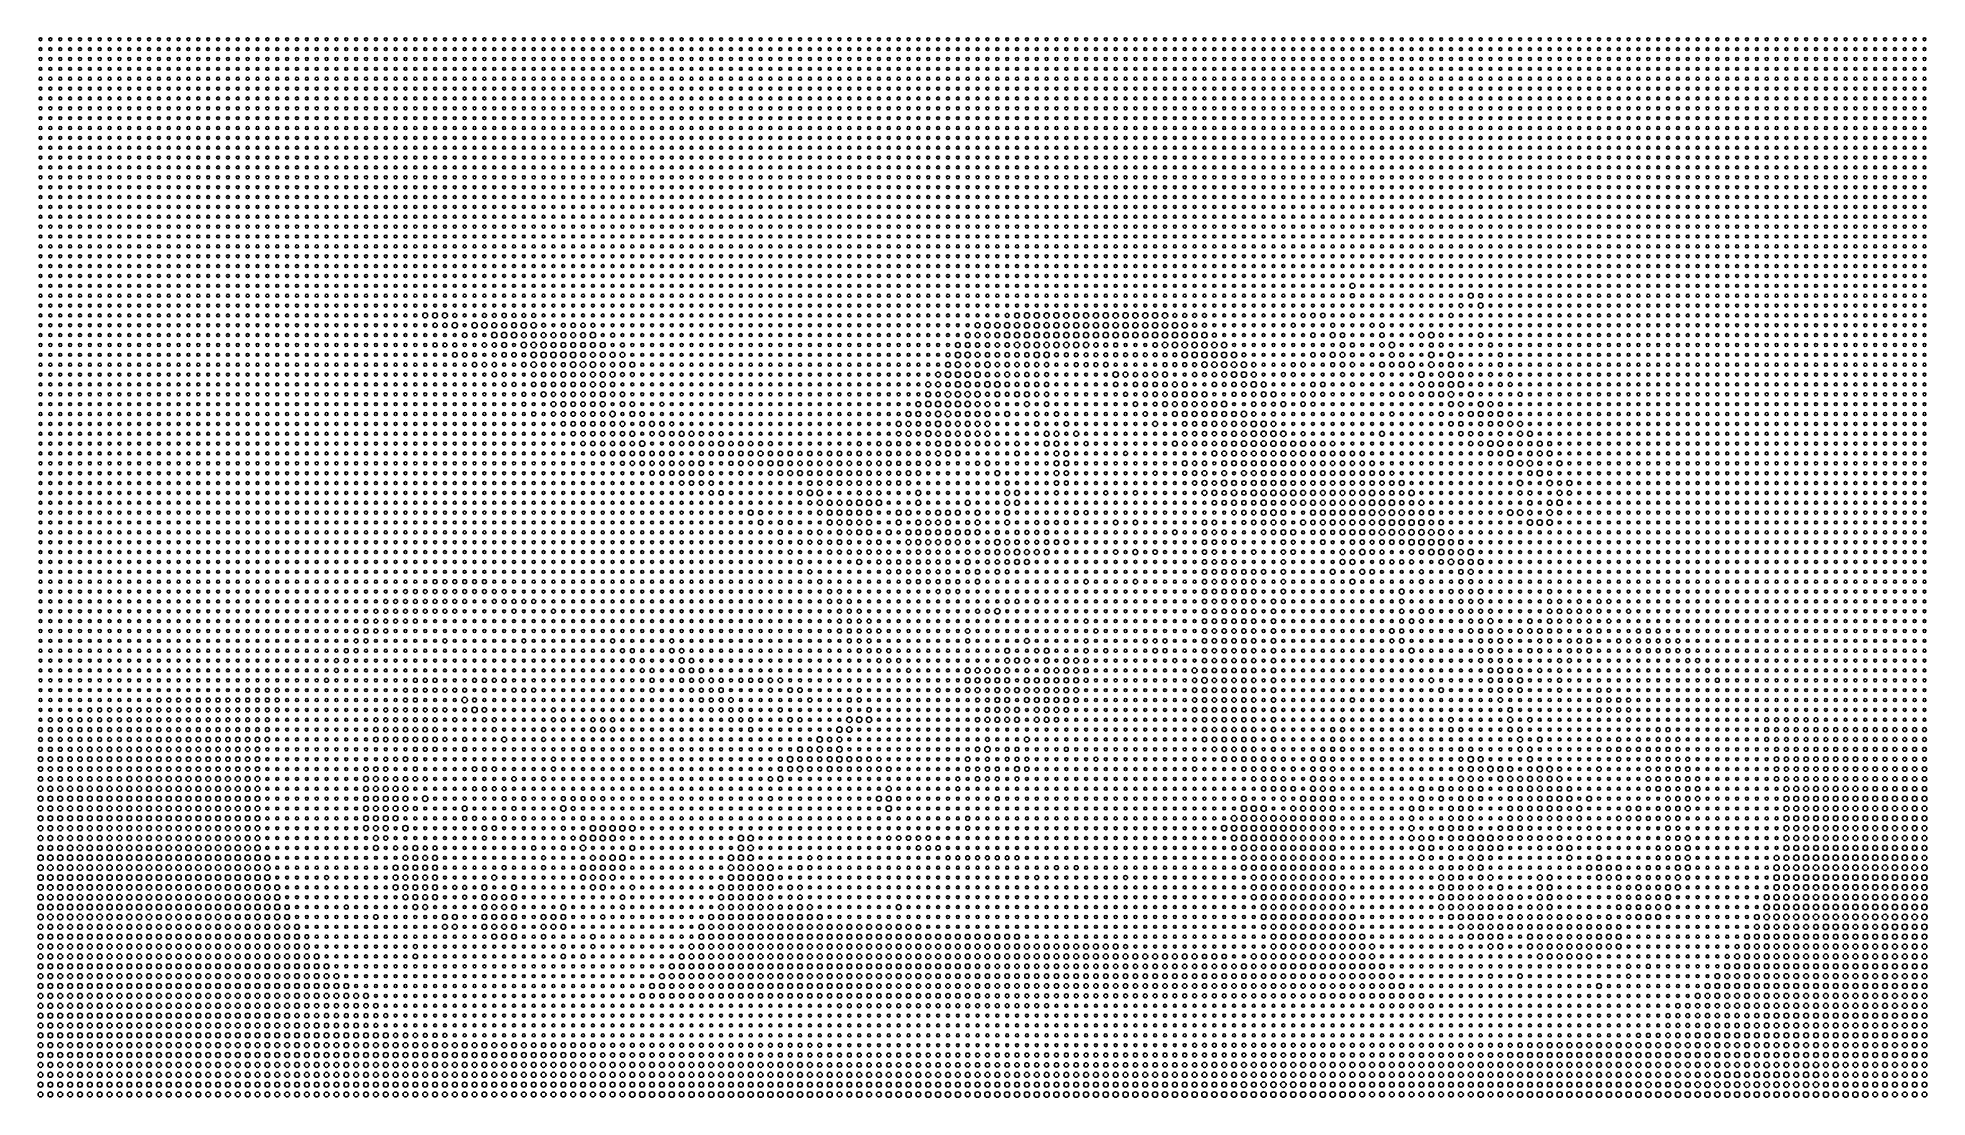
# Model space of a CAD drawing. Header units: metres. Extents: x -6 to 3826, y 14 to 2163.
import ezdxf

# ---------------------------------------------------------------- set-up
doc = ezdxf.new("R2010")
doc.units = ezdxf.units.M

msp = doc.modelspace()

# ---------------------------------------------------------------- linework, layer by layer
for centre, radius in [((0, 2160), 3), ((20, 2160), 3), ((40, 2160), 3), ((60, 2160), 3), ((80, 2160), 3), ((100, 2160), 3), ((120, 2160), 3), ((140, 2160), 3), ((160, 2160), 3), ((180, 2160), 3), ((200, 2160), 3), ((220, 2160), 3), ((240, 2160), 3), ((260, 2160), 3), ((280, 2160), 3), ((300, 2160), 3), ((320, 2160), 3), ((340, 2160), 3), ((360, 2160), 3), ((380, 2160), 3), ((400, 2160), 3), ((420, 2160), 3), ((440, 2160), 3), ((460, 2160), 3), ((480, 2160), 3), ((500, 2160), 3), ((520, 2160), 3), ((540, 2160), 3), ((560, 2160), 3), ((580, 2160), 3), ((600, 2160), 3), ((620, 2160), 3), ((640, 2160), 3), ((660, 2160), 3), ((680, 2160), 3), ((700, 2160), 3), ((720, 2160), 3), ((740, 2160), 3), ((760, 2160), 3), ((780, 2160), 3), ((800, 2160), 3), ((820, 2160), 3), ((840, 2160), 3), ((860, 2160), 3), ((880, 2160), 3), ((900, 2160), 3), ((920, 2160), 3), ((940, 2160), 3), ((960, 2160), 3), ((980, 2160), 3), ((1000, 2160), 3), ((1020, 2160), 3), ((1040, 2160), 3), ((1060, 2160), 3), ((1080, 2160), 3), ((1100, 2160), 3), ((1120, 2160), 3), ((1140, 2160), 3), ((1160, 2160), 3), ((1180, 2160), 3), ((1200, 2160), 3), ((1220, 2160), 3), ((1240, 2160), 3), ((1260, 2160), 3), ((1280, 2160), 3), ((1300, 2160), 3), ((1320, 2160), 3), ((1340, 2160), 3), ((1360, 2160), 3), ((1380, 2160), 3), ((1400, 2160), 3), ((1420, 2160), 3), ((1440, 2160), 3), ((1460, 2160), 3), ((1480, 2160), 3), ((1500, 2160), 3), ((1520, 2160), 3), ((1540, 2160), 3), ((1560, 2160), 3), ((1580, 2160), 3), ((1600, 2160), 3), ((1620, 2160), 3), ((1640, 2160), 3), ((1660, 2160), 3), ((1680, 2160), 3), ((1700, 2160), 3), ((1720, 2160), 3), ((1740, 2160), 3), ((1760, 2160), 3), ((1780, 2160), 3), ((1800, 2160), 3), ((1820, 2160), 3), ((1840, 2160), 3), ((1860, 2160), 3), ((1880, 2160), 3), ((1900, 2160), 3), ((1920, 2160), 3), ((1940, 2160), 3), ((1960, 2160), 3), ((1980, 2160), 3), ((2000, 2160), 3), ((2020, 2160), 3), ((2040, 2160), 3), ((2060, 2160), 3), ((2080, 2160), 3), ((2100, 2160), 3), ((2120, 2160), 3), ((2140, 2160), 3), ((2160, 2160), 3), ((2180, 2160), 3), ((2200, 2160), 3), ((2220, 2160), 3), ((2240, 2160), 3), ((2260, 2160), 3), ((2280, 2160), 3), ((2300, 2160), 3), ((2320, 2160), 3), ((2340, 2160), 3), ((2360, 2160), 3), ((2380, 2160), 3), ((2400, 2160), 3), ((2420, 2160), 3), ((2440, 2160), 3), ((2460, 2160), 3), ((2480, 2160), 3), ((2500, 2160), 3), ((2520, 2160), 3), ((2540, 2160), 3), ((2560, 2160), 3), ((2580, 2160), 3), ((2600, 2160), 3), ((2620, 2160), 3), ((2640, 2160), 3), ((2660, 2160), 3), ((2680, 2160), 3), ((2700, 2160), 3), ((2720, 2160), 3), ((2740, 2160), 3), ((2760, 2160), 3), ((2780, 2160), 3), ((2800, 2160), 3), ((2820, 2160), 3), ((2840, 2160), 3), ((2860, 2160), 3), ((2880, 2160), 3), ((2900, 2160), 3), ((2920, 2160), 3), ((2940, 2160), 3), ((2960, 2160), 3), ((2980, 2160), 3), ((3000, 2160), 3), ((3020, 2160), 3), ((3040, 2160), 3), ((3060, 2160), 3), ((3080, 2160), 3), ((3100, 2160), 3), ((3120, 2160), 3), ((3140, 2160), 3), ((3160, 2160), 3), ((3180, 2160), 3), ((3200, 2160), 3), ((3220, 2160), 3), ((3240, 2160), 3), ((3260, 2160), 3), ((3280, 2160), 3), ((3300, 2160), 3), ((3320, 2160), 3), ((3340, 2160), 3), ((3360, 2160), 3), ((3380, 2160), 3), ((3400, 2160), 3), ((3420, 2160), 3), ((3440, 2160), 3), ((3460, 2160), 3), ((3480, 2160), 3), ((3500, 2160), 3), ((3520, 2160), 3), ((3540, 2160), 3), ((3560, 2160), 3), ((3580, 2160), 3), ((3600, 2160), 3), ((3620, 2160), 3), ((3640, 2160), 3), ((3660, 2160), 3), ((3680, 2160), 3), ((3700, 2160), 3), ((3720, 2160), 3), ((3740, 2160), 3), ((3760, 2160), 3), ((3780, 2160), 3), ((3800, 2160), 3), ((3820, 2160), 3), ((0, 2140), 3), ((0, 2120), 3), ((20, 2140), 3), ((20, 2120), 3), ((40, 2140), 3), ((40, 2120), 3), ((60, 2140), 3), ((60, 2120), 3), ((80, 2140), 3), ((80, 2120), 3), ((100, 2140), 3), ((100, 2120), 3), ((120, 2140), 3), ((120, 2120), 3), ((140, 2140), 3), ((140, 2120), 3), ((160, 2140), 3), ((160, 2120), 3), ((180, 2140), 3), ((180, 2120), 3), ((200, 2140), 3), ((200, 2120), 3), ((220, 2140), 3), ((220, 2120), 3), ((240, 2140), 3), ((240, 2120), 3), ((260, 2140), 3), ((260, 2120), 3), ((280, 2140), 3), ((280, 2120), 3), ((300, 2140), 3), ((300, 2120), 3), ((320, 2140), 3), ((320, 2120), 3), ((340, 2140), 3), ((340, 2120), 3), ((360, 2140), 3), ((360, 2120), 3), ((380, 2140), 3), ((380, 2120), 3), ((400, 2140), 3), ((400, 2120), 3), ((420, 2140), 3), ((420, 2120), 3), ((440, 2140), 3), ((440, 2120), 3), ((460, 2140), 3), ((460, 2120), 3), ((480, 2140), 3), ((480, 2120), 3), ((500, 2140), 3), ((500, 2120), 3), ((520, 2140), 3), ((520, 2120), 3), ((540, 2140), 3), ((540, 2120), 3), ((560, 2140), 3), ((560, 2120), 3), ((580, 2140), 3), ((580, 2120), 3), ((600, 2140), 3), ((600, 2120), 3), ((620, 2140), 3), ((620, 2120), 3), ((640, 2140), 3), ((640, 2120), 3), ((660, 2140), 3), ((660, 2120), 3), ((680, 2140), 3), ((680, 2120), 3), ((700, 2140), 3), ((700, 2120), 3), ((720, 2140), 3), ((720, 2120), 3), ((740, 2140), 3), ((740, 2120), 3), ((760, 2140), 3), ((760, 2120), 3), ((780, 2140), 3), ((780, 2120), 3), ((800, 2140), 3), ((800, 2120), 3), ((820, 2140), 3), ((820, 2120), 3), ((840, 2140), 3), ((840, 2120), 3), ((860, 2140), 3), ((860, 2120), 3), ((880, 2140), 3), ((880, 2120), 3), ((900, 2140), 3), ((900, 2120), 3), ((920, 2140), 3), ((920, 2120), 3), ((940, 2140), 3), ((940, 2120), 3), ((960, 2140), 3), ((960, 2120), 3), ((980, 2140), 3), ((980, 2120), 3), ((1000, 2140), 3), ((1000, 2120), 3), ((1020, 2140), 3), ((1020, 2120), 3), ((1040, 2140), 3), ((1040, 2120), 3), ((1060, 2140), 3), ((1060, 2120), 3), ((1080, 2140), 3), ((1080, 2120), 3), ((1100, 2140), 3), ((1100, 2120), 3), ((1120, 2140), 3), ((1120, 2120), 3), ((1140, 2140), 3), ((1140, 2120), 3), ((1160, 2140), 3), ((1160, 2120), 3), ((1180, 2140), 3), ((1180, 2120), 3), ((1200, 2140), 3), ((1200, 2120), 3), ((1220, 2140), 3), ((1220, 2120), 3), ((1240, 2140), 3), ((1240, 2120), 3), ((1260, 2140), 3), ((1260, 2120), 3), ((1280, 2140), 3), ((1280, 2120), 3), ((1300, 2140), 3), ((1300, 2120), 3), ((1320, 2140), 3), ((1320, 2120), 3), ((1340, 2140), 3), ((1340, 2120), 3), ((1360, 2140), 3), ((1360, 2120), 3), ((1380, 2140), 3), ((1380, 2120), 3), ((1400, 2140), 3), ((1400, 2120), 3), ((1420, 2140), 3), ((1420, 2120), 3), ((1440, 2140), 3), ((1440, 2120), 3), ((1460, 2140), 3), ((1460, 2120), 3), ((1480, 2140), 3), ((1480, 2120), 3), ((1500, 2140), 3), ((1500, 2120), 3), ((1520, 2140), 3), ((1520, 2120), 3), ((1540, 2140), 3), ((1540, 2120), 3), ((1560, 2140), 3), ((1560, 2120), 3), ((1580, 2140), 3), ((1580, 2120), 3), ((1600, 2140), 3), ((1600, 2120), 3), ((1620, 2140), 3), ((1620, 2120), 3), ((1640, 2140), 3), ((1640, 2120), 3), ((1660, 2140), 3), ((1660, 2120), 3), ((1680, 2140), 3), ((1680, 2120), 3), ((1700, 2140), 3), ((1700, 2120), 3), ((1720, 2140), 3), ((1720, 2120), 3), ((1740, 2140), 3), ((1740, 2120), 3), ((1760, 2140), 3), ((1760, 2120), 3), ((1780, 2140), 3), ((1780, 2120), 3), ((1800, 2140), 3), ((1800, 2120), 3), ((1820, 2140), 3), ((1820, 2120), 3), ((1840, 2140), 3), ((1840, 2120), 3), ((1860, 2140), 3), ((1860, 2120), 3), ((1880, 2140), 3), ((1880, 2120), 3), ((1900, 2140), 3), ((1900, 2120), 3), ((1920, 2140), 3), ((1920, 2120), 3), ((1940, 2140), 3), ((1940, 2120), 3), ((1960, 2140), 3), ((1960, 2120), 3), ((1980, 2140), 3), ((1980, 2120), 3), ((2000, 2140), 3), ((2000, 2120), 3), ((2020, 2140), 3), ((2020, 2120), 3), ((2040, 2140), 3), ((2040, 2120), 3), ((2060, 2140), 3), ((2060, 2120), 3), ((2080, 2140), 3), ((2080, 2120), 3), ((2100, 2140), 3), ((2100, 2120), 3), ((2120, 2140), 3), ((2120, 2120), 3), ((2140, 2140), 3), ((2140, 2120), 3), ((2160, 2140), 3), ((2160, 2120), 3), ((2180, 2140), 3), ((2180, 2120), 3), ((2200, 2140), 3), ((2200, 2120), 3), ((2220, 2140), 3), ((2220, 2120), 3), ((2240, 2140), 3), ((2240, 2120), 3), ((2260, 2140), 3), ((2260, 2120), 3), ((2280, 2140), 3), ((2280, 2120), 3), ((2300, 2140), 3), ((2300, 2120), 3), ((2320, 2140), 3), ((2320, 2120), 3), ((2340, 2140), 3), ((2340, 2120), 3), ((2360, 2140), 3), ((2360, 2120), 3), ((2380, 2140), 3), ((2380, 2120), 3), ((2400, 2140), 3), ((2400, 2120), 3), ((2420, 2140), 3), ((2420, 2120), 3), ((2440, 2140), 3), ((2440, 2120), 3), ((2460, 2140), 3), ((2460, 2120), 3), ((2480, 2140), 3), ((2480, 2120), 3), ((2500, 2140), 3), ((2500, 2120), 3), ((2520, 2140), 3), ((2520, 2120), 3), ((2540, 2140), 3), ((2540, 2120), 3), ((2560, 2140), 3), ((2560, 2120), 3), ((2580, 2140), 3), ((2580, 2120), 3), ((2600, 2140), 3), ((2600, 2120), 3), ((2620, 2140), 3), ((2620, 2120), 3), ((2640, 2140), 3), ((2640, 2120), 3), ((2660, 2140), 3), ((2660, 2120), 3), ((2680, 2140), 3), ((2680, 2120), 3), ((2700, 2140), 3), ((2700, 2120), 3), ((2720, 2140), 3), ((2720, 2120), 3), ((2740, 2140), 3), ((2740, 2120), 3), ((2760, 2140), 3), ((2760, 2120), 3), ((2780, 2140), 3), ((2780, 2120), 3), ((2800, 2140), 3), ((2800, 2120), 3), ((2820, 2140), 3), ((2820, 2120), 3), ((2840, 2140), 3), ((2840, 2120), 3), ((2860, 2140), 3), ((2860, 2120), 3), ((2880, 2140), 3), ((2880, 2120), 3), ((2900, 2140), 3), ((2900, 2120), 3), ((2920, 2140), 3), ((2920, 2120), 3), ((2940, 2140), 3), ((2940, 2120), 3), ((2960, 2140), 3), ((2960, 2120), 3), ((2980, 2140), 3), ((2980, 2120), 3), ((3000, 2140), 3), ((3000, 2120), 3), ((3020, 2140), 3), ((3020, 2120), 3), ((3040, 2140), 3), ((3040, 2120), 3), ((3060, 2140), 3), ((3060, 2120), 3), ((3080, 2140), 3), ((3080, 2120), 3), ((3100, 2140), 3), ((3100, 2120), 3), ((3120, 2140), 3), ((3120, 2120), 3), ((3140, 2140), 3), ((3140, 2120), 3), ((3160, 2140), 3), ((3160, 2120), 3), ((3180, 2140), 3), ((3180, 2120), 3), ((3200, 2140), 3), ((3200, 2120), 3), ((3220, 2140), 3), ((3220, 2120), 3), ((3240, 2140), 3), ((3240, 2120), 3), ((3260, 2140), 3), ((3260, 2120), 3), ((3280, 2140), 3), ((3280, 2120), 3), ((3300, 2140), 3), ((3300, 2120), 3), ((3320, 2140), 3), ((3320, 2120), 3), ((3340, 2140), 3), ((3340, 2120), 3), ((3360, 2140), 3), ((3360, 2120), 3), ((3380, 2140), 3), ((3380, 2120), 3), ((3400, 2140), 3), ((3400, 2120), 3), ((3420, 2140), 3), ((3420, 2120), 3), ((3440, 2140), 3), ((3440, 2120), 3), ((3460, 2140), 3), ((3460, 2120), 3), ((3480, 2140), 3), ((3480, 2120), 3), ((3500, 2140), 3), ((3500, 2120), 3), ((3520, 2140), 3), ((3520, 2120), 3), ((3540, 2140), 3), ((3540, 2120), 3), ((3560, 2140), 3), ((3560, 2120), 3), ((3580, 2140), 3), ((3580, 2120), 3), ((3600, 2140), 3), ((3600, 2120), 3), ((3620, 2140), 3), ((3620, 2120), 3), ((3640, 2140), 3), ((3640, 2120), 3), ((3660, 2140), 3), ((3660, 2120), 3), ((3680, 2140), 3), ((3680, 2120), 3), ((3700, 2140), 3), ((3700, 2120), 3), ((3720, 2140), 3), ((3720, 2120), 3), ((3740, 2140), 3), ((3740, 2120), 3), ((3760, 2140), 3), ((3760, 2120), 3), ((3780, 2140), 3), ((3780, 2120), 3), ((3800, 2140), 3), ((3800, 2120), 3), ((3820, 2140), 3), ((3820, 2120), 3), ((0, 2100), 3), ((0, 2080), 3), ((20, 2100), 3), ((20, 2080), 3), ((40, 2100), 3), ((40, 2080), 3), ((60, 2100), 3), ((60, 2080), 3), ((80, 2100), 3), ((80, 2080), 3), ((100, 2100), 3), ((100, 2080), 3), ((120, 2100), 3), ((120, 2080), 3), ((140, 2100), 3), ((140, 2080), 3), ((160, 2100), 3), ((160, 2080), 3), ((180, 2100), 3), ((180, 2080), 3), ((200, 2100), 3), ((200, 2080), 3), ((220, 2100), 3), ((220, 2080), 3), ((240, 2100), 3), ((240, 2080), 3), ((260, 2100), 3), ((260, 2080), 3), ((280, 2100), 3), ((280, 2080), 3), ((300, 2100), 3), ((300, 2080), 3), ((320, 2100), 3), ((320, 2080), 3), ((340, 2100), 3), ((340, 2080), 3), ((360, 2100), 3), ((360, 2080), 3), ((380, 2100), 3), ((380, 2080), 3), ((400, 2100), 3), ((400, 2080), 3), ((420, 2100), 3), ((420, 2080), 3), ((440, 2100), 3), ((440, 2080), 3), ((460, 2100), 3), ((460, 2080), 3), ((480, 2100), 3), ((480, 2080), 3), ((500, 2100), 3), ((500, 2080), 3), ((520, 2100), 3), ((520, 2080), 3), ((540, 2100), 3), ((540, 2080), 3), ((560, 2100), 3), ((560, 2080), 3), ((580, 2100), 3), ((580, 2080), 3), ((600, 2100), 3), ((600, 2080), 3), ((620, 2100), 3), ((620, 2080), 3), ((640, 2100), 3), ((640, 2080), 3), ((660, 2100), 3), ((660, 2080), 3), ((680, 2100), 3), ((680, 2080), 3), ((700, 2100), 3), ((700, 2080), 3), ((720, 2100), 3), ((720, 2080), 3), ((740, 2100), 3), ((740, 2080), 3), ((760, 2100), 3), ((760, 2080), 3), ((780, 2100), 3), ((780, 2080), 3), ((800, 2100), 3), ((800, 2080), 3), ((820, 2100), 3), ((820, 2080), 3), ((840, 2100), 3), ((840, 2080), 3), ((860, 2100), 3), ((860, 2080), 3), ((880, 2100), 3), ((880, 2080), 3), ((900, 2100), 3), ((900, 2080), 3), ((920, 2100), 3), ((920, 2080), 3), ((940, 2100), 3), ((940, 2080), 3), ((960, 2100), 3), ((960, 2080), 3), ((980, 2100), 3), ((980, 2080), 3), ((1000, 2100), 3), ((1000, 2080), 3), ((1020, 2100), 3), ((1020, 2080), 3), ((1040, 2100), 3), ((1040, 2080), 3), ((1060, 2100), 3), ((1060, 2080), 3), ((1080, 2100), 3), ((1080, 2080), 3), ((1100, 2100), 3), ((1100, 2080), 3), ((1120, 2100), 3), ((1120, 2080), 3), ((1140, 2100), 3), ((1140, 2080), 3), ((1160, 2100), 3), ((1160, 2080), 3), ((1180, 2100), 3), ((1180, 2080), 3), ((1200, 2100), 3), ((1200, 2080), 3), ((1220, 2100), 3), ((1220, 2080), 3), ((1240, 2100), 3), ((1240, 2080), 3), ((1260, 2100), 3), ((1260, 2080), 3), ((1280, 2100), 3), ((1280, 2080), 3), ((1300, 2100), 3), ((1300, 2080), 3), ((1320, 2100), 3), ((1320, 2080), 3), ((1340, 2100), 3), ((1340, 2080), 3), ((1360, 2100), 3), ((1360, 2080), 3), ((1380, 2100), 3), ((1380, 2080), 3), ((1400, 2100), 3), ((1400, 2080), 3), ((1420, 2100), 3), ((1420, 2080), 3), ((1440, 2100), 3), ((1440, 2080), 3), ((1460, 2100), 3), ((1460, 2080), 3), ((1480, 2100), 3), ((1480, 2080), 3), ((1500, 2100), 3), ((1500, 2080), 3), ((1520, 2100), 3), ((1520, 2080), 3), ((1540, 2100), 3), ((1540, 2080), 3), ((1560, 2100), 3), ((1560, 2080), 3), ((1580, 2100), 3), ((1580, 2080), 3), ((1600, 2100), 3), ((1600, 2080), 3), ((1620, 2100), 3), ((1620, 2080), 3), ((1640, 2100), 3), ((1640, 2080), 3), ((1660, 2100), 3), ((1660, 2080), 3), ((1680, 2100), 3), ((1680, 2080), 3), ((1700, 2100), 3), ((1700, 2080), 3), ((1720, 2100), 3), ((1720, 2080), 3), ((1740, 2100), 3), ((1740, 2080), 3), ((1760, 2100), 3), ((1760, 2080), 3), ((1780, 2100), 3), ((1780, 2080), 3), ((1800, 2100), 3), ((1800, 2080), 3), ((1820, 2100), 3), ((1820, 2080), 3), ((1840, 2100), 3), ((1840, 2080), 3), ((1860, 2100), 3), ((1860, 2080), 3), ((1880, 2100), 3), ((1880, 2080), 3), ((1900, 2100), 3), ((1900, 2080), 3), ((1920, 2100), 3), ((1920, 2080), 3), ((1940, 2100), 3), ((1940, 2080), 3), ((1960, 2100), 3), ((1960, 2080), 3), ((1980, 2100), 3), ((1980, 2080), 3), ((2000, 2100), 3), ((2000, 2080), 3), ((2020, 2100), 3), ((2020, 2080), 3), ((2040, 2100), 3), ((2040, 2080), 3), ((2060, 2100), 3), ((2060, 2080), 3), ((2080, 2100), 3), ((2080, 2080), 3), ((2100, 2100), 3), ((2100, 2080), 3), ((2120, 2100), 3), ((2120, 2080), 3), ((2140, 2100), 3), ((2140, 2080), 3), ((2160, 2100), 3), ((2160, 2080), 3), ((2180, 2100), 3), ((2180, 2080), 3), ((2200, 2100), 3), ((2200, 2080), 3), ((2220, 2100), 3), ((2220, 2080), 3), ((2240, 2100), 3), ((2240, 2080), 3), ((2260, 2100), 3), ((2260, 2080), 3), ((2280, 2100), 3), ((2280, 2080), 3), ((2300, 2100), 3), ((2300, 2080), 3), ((2320, 2100), 3), ((2320, 2080), 3), ((2340, 2100), 3), ((2340, 2080), 3), ((2360, 2100), 3), ((2360, 2080), 3), ((2380, 2100), 3), ((2380, 2080), 3), ((2400, 2100), 3), ((2400, 2080), 3), ((2420, 2100), 3), ((2420, 2080), 3), ((2440, 2100), 3), ((2440, 2080), 3), ((2460, 2100), 3), ((2460, 2080), 3), ((2480, 2100), 3), ((2480, 2080), 3), ((2500, 2100), 3), ((2500, 2080), 3), ((2520, 2100), 3), ((2520, 2080), 3), ((2540, 2100), 3), ((2540, 2080), 3), ((2560, 2100), 3), ((2560, 2080), 3), ((2580, 2100), 3), ((2580, 2080), 3), ((2600, 2100), 3), ((2600, 2080), 3), ((2620, 2100), 3), ((2620, 2080), 3), ((2640, 2100), 3), ((2640, 2080), 3), ((2660, 2100), 3), ((2660, 2080), 3), ((2680, 2100), 3), ((2680, 2080), 3), ((2700, 2100), 3), ((2700, 2080), 3), ((2720, 2100), 3), ((2720, 2080), 3), ((2740, 2100), 3), ((2740, 2080), 3), ((2760, 2100), 3), ((2760, 2080), 3), ((2780, 2100), 3), ((2780, 2080), 3), ((2800, 2100), 3), ((2800, 2080), 3), ((2820, 2100), 3), ((2820, 2080), 3), ((2840, 2100), 3), ((2840, 2080), 3), ((2860, 2100), 3), ((2860, 2080), 3), ((2880, 2100), 3), ((2880, 2080), 3), ((2900, 2100), 3), ((2900, 2080), 3), ((2920, 2100), 3), ((2920, 2080), 3), ((2940, 2100), 3), ((2940, 2080), 3), ((2960, 2100), 3), ((2960, 2080), 3), ((2980, 2100), 3), ((2980, 2080), 3), ((3000, 2100), 3), ((3000, 2080), 3), ((3020, 2100), 3), ((3020, 2080), 3), ((3040, 2100), 3), ((3040, 2080), 3), ((3060, 2100), 3), ((3060, 2080), 3), ((3080, 2100), 3), ((3080, 2080), 3), ((3100, 2100), 3), ((3100, 2080), 3), ((3120, 2100), 3), ((3120, 2080), 3), ((3140, 2100), 3), ((3140, 2080), 3), ((3160, 2100), 3), ((3160, 2080), 3), ((3180, 2100), 3), ((3180, 2080), 3), ((3200, 2100), 3), ((3200, 2080), 3), ((3220, 2100), 3), ((3220, 2080), 3), ((3240, 2100), 3), ((3240, 2080), 3), ((3260, 2100), 3), ((3260, 2080), 3), ((3280, 2100), 3), ((3280, 2080), 3), ((3300, 2100), 3), ((3300, 2080), 3), ((3320, 2100), 3), ((3320, 2080), 3), ((3340, 2100), 3), ((3340, 2080), 3), ((3360, 2100), 3), ((3360, 2080), 3), ((3380, 2100), 3), ((3380, 2080), 3), ((3400, 2100), 3), ((3400, 2080), 3), ((3420, 2100), 3), ((3420, 2080), 3), ((3440, 2100), 3), ((3440, 2080), 3), ((3460, 2100), 3), ((3460, 2080), 3), ((3480, 2100), 3), ((3480, 2080), 3), ((3500, 2100), 3), ((3500, 2080), 3), ((3520, 2100), 3), ((3520, 2080), 3), ((3540, 2100), 3), ((3540, 2080), 3), ((3560, 2100), 3), ((3560, 2080), 3), ((3580, 2100), 3), ((3580, 2080), 3), ((3600, 2100), 3), ((3600, 2080), 3), ((3620, 2100), 3), ((3620, 2080), 3), ((3640, 2100), 3), ((3640, 2080), 3), ((3660, 2100), 3), ((3660, 2080), 3), ((3680, 2100), 3), ((3680, 2080), 3), ((3700, 2100), 3), ((3700, 2080), 3), ((3720, 2100), 3), ((3720, 2080), 3), ((3740, 2100), 3), ((3740, 2080), 3), ((3760, 2100), 3), ((3760, 2080), 3), ((3780, 2100), 3), ((3780, 2080), 3), ((3800, 2100), 3), ((3800, 2080), 3), ((3820, 2100), 3), ((3820, 2080), 3), ((0, 2060), 3), ((0, 2040), 3), ((20, 2060), 3), ((20, 2040), 3), ((40, 2060), 3), ((40, 2040), 3), ((60, 2060), 3), ((60, 2040), 3), ((80, 2060), 3), ((80, 2040), 3), ((100, 2060), 3), ((100, 2040), 3), ((120, 2060), 3), ((120, 2040), 3), ((140, 2060), 3), ((140, 2040), 3), ((160, 2060), 3), ((160, 2040), 3), ((180, 2060), 3), ((180, 2040), 3), ((200, 2060), 3), ((200, 2040), 3), ((220, 2060), 3), ((220, 2040), 3), ((240, 2060), 3), ((240, 2040), 3), ((260, 2060), 3), ((260, 2040), 3), ((280, 2060), 3), ((280, 2040), 3), ((300, 2060), 3), ((300, 2040), 3), ((320, 2060), 3), ((320, 2040), 3), ((340, 2060), 3), ((340, 2040), 3), ((360, 2060), 3), ((360, 2040), 3), ((380, 2060), 3), ((380, 2040), 3), ((400, 2060), 3), ((400, 2040), 3), ((420, 2060), 3), ((420, 2040), 3), ((440, 2060), 3), ((440, 2040), 3), ((460, 2060), 3), ((460, 2040), 3), ((480, 2060), 3), ((480, 2040), 3), ((500, 2060), 3), ((500, 2040), 3), ((520, 2060), 3), ((520, 2040), 3), ((540, 2060), 3), ((540, 2040), 3), ((560, 2060), 3), ((560, 2040), 3), ((580, 2060), 3), ((580, 2040), 3), ((600, 2060), 3), ((600, 2040), 3), ((620, 2060), 3), ((620, 2040), 3), ((640, 2060), 3), ((640, 2040), 3), ((660, 2060), 3), ((660, 2040), 3), ((680, 2060), 3), ((680, 2040), 3), ((700, 2060), 3), ((700, 2040), 3), ((720, 2060), 3), ((720, 2040), 3), ((740, 2060), 3), ((740, 2040), 3), ((760, 2060), 3), ((760, 2040), 3), ((780, 2060), 3), ((780, 2040), 3), ((800, 2060), 3), ((800, 2040), 3), ((820, 2060), 3), ((820, 2040), 3), ((840, 2060), 3), ((840, 2040), 3), ((860, 2060), 3), ((860, 2040), 3), ((880, 2060), 3), ((880, 2040), 3), ((900, 2060), 3), ((900, 2040), 3), ((920, 2060), 3), ((920, 2040), 3), ((940, 2060), 3), ((940, 2040), 3), ((960, 2060), 3), ((960, 2040), 3), ((980, 2060), 3), ((980, 2040), 3), ((1000, 2060), 3), ((1000, 2040), 3), ((1020, 2060), 3), ((1020, 2040), 3), ((1040, 2060), 3), ((1040, 2040), 3), ((1060, 2060), 3), ((1060, 2040), 3), ((1080, 2060), 3), ((1080, 2040), 3), ((1100, 2060), 3), ((1100, 2040), 3), ((1120, 2060), 3), ((1120, 2040), 3), ((1140, 2060), 3), ((1140, 2040), 3), ((1160, 2060), 3), ((1160, 2040), 3), ((1180, 2060), 3), ((1180, 2040), 3), ((1200, 2060), 3), ((1200, 2040), 3), ((1220, 2060), 3), ((1220, 2040), 3), ((1240, 2060), 3), ((1240, 2040), 3), ((1260, 2060), 3), ((1260, 2040), 3), ((1280, 2060), 3), ((1280, 2040), 3), ((1300, 2060), 3), ((1300, 2040), 3), ((1320, 2060), 3), ((1320, 2040), 3), ((1340, 2060), 3), ((1340, 2040), 3), ((1360, 2060), 3), ((1360, 2040), 3), ((1380, 2060), 3), ((1380, 2040), 3), ((1400, 2060), 3), ((1400, 2040), 3), ((1420, 2060), 3), ((1420, 2040), 3), ((1440, 2060), 3), ((1440, 2040), 3), ((1460, 2060), 3), ((1460, 2040), 3), ((1480, 2060), 3), ((1480, 2040), 3), ((1500, 2060), 3), ((1500, 2040), 3), ((1520, 2060), 3), ((1520, 2040), 3), ((1540, 2060), 3), ((1540, 2040), 3), ((1560, 2060), 3), ((1560, 2040), 3), ((1580, 2060), 3), ((1580, 2040), 3), ((1600, 2060), 3), ((1600, 2040), 3), ((1620, 2060), 3), ((1620, 2040), 3), ((1640, 2060), 3), ((1640, 2040), 3), ((1660, 2060), 3), ((1660, 2040), 3), ((1680, 2060), 3), ((1680, 2040), 3), ((1700, 2060), 3), ((1700, 2040), 3), ((1720, 2060), 3), ((1720, 2040), 3), ((1740, 2060), 3), ((1740, 2040), 3), ((1760, 2060), 3), ((1760, 2040), 3), ((1780, 2060), 3), ((1780, 2040), 3), ((1800, 2060), 3), ((1800, 2040), 3), ((1820, 2060), 3), ((1820, 2040), 3), ((1840, 2060), 3), ((1840, 2040), 3), ((1860, 2060), 3), ((1860, 2040), 3), ((1880, 2060), 3), ((1880, 2040), 3), ((1900, 2060), 3), ((1900, 2040), 3), ((1920, 2060), 3), ((1920, 2040), 3), ((1940, 2060), 3), ((1940, 2040), 3), ((1960, 2060), 3), ((1960, 2040), 3), ((1980, 2060), 3), ((1980, 2040), 3), ((2000, 2060), 3), ((2000, 2040), 3), ((2020, 2060), 3), ((2020, 2040), 3), ((2040, 2060), 3), ((2040, 2040), 3), ((2060, 2060), 3), ((2060, 2040), 3), ((2080, 2060), 3), ((2080, 2040), 3), ((2100, 2060), 3), ((2100, 2040), 3), ((2120, 2060), 3), ((2120, 2040), 3), ((2140, 2060), 3), ((2140, 2040), 3), ((2160, 2060), 3), ((2160, 2040), 3), ((2180, 2060), 3), ((2180, 2040), 3), ((2200, 2060), 3), ((2200, 2040), 3), ((2220, 2060), 3), ((2220, 2040), 3), ((2240, 2060), 3), ((2240, 2040), 3), ((2260, 2060), 3), ((2260, 2040), 3), ((2280, 2060), 3), ((2280, 2040), 3), ((2300, 2060), 3), ((2300, 2040), 3), ((2320, 2060), 3), ((2320, 2040), 3), ((2340, 2060), 3), ((2340, 2040), 3), ((2360, 2060), 3), ((2360, 2040), 3), ((2380, 2060), 3), ((2380, 2040), 3), ((2400, 2060), 3), ((2400, 2040), 3), ((2420, 2060), 3), ((2420, 2040), 3), ((2440, 2060), 3), ((2440, 2040), 3), ((2460, 2060), 3), ((2460, 2040), 3), ((2480, 2060), 3), ((2480, 2040), 3), ((2500, 2060), 3), ((2500, 2040), 3), ((2520, 2060), 3), ((2520, 2040), 3), ((2540, 2060), 3), ((2540, 2040), 3), ((2560, 2060), 3), ((2560, 2040), 3), ((2580, 2060), 3), ((2580, 2040), 3), ((2600, 2060), 3), ((2600, 2040), 3), ((2620, 2060), 3), ((2620, 2040), 3), ((2640, 2060), 3), ((2640, 2040), 3), ((2660, 2060), 3), ((2660, 2040), 3), ((2680, 2060), 3), ((2680, 2040), 3), ((2700, 2060), 3), ((2700, 2040), 3), ((2720, 2060), 3), ((2720, 2040), 3), ((2740, 2060), 3), ((2740, 2040), 3), ((2760, 2060), 3), ((2760, 2040), 3), ((2780, 2060), 3), ((2780, 2040), 3), ((2800, 2060), 3), ((2800, 2040), 3), ((2820, 2060), 3), ((2820, 2040), 3), ((2840, 2060), 3), ((2840, 2040), 3), ((2860, 2060), 3), ((2860, 2040), 3), ((2880, 2060), 3), ((2880, 2040), 3), ((2900, 2060), 3), ((2900, 2040), 3), ((2920, 2060), 3), ((2920, 2040), 3), ((2940, 2060), 3), ((2940, 2040), 3), ((2960, 2060), 3), ((2960, 2040), 3), ((2980, 2060), 3), ((2980, 2040), 3), ((3000, 2060), 3), ((3000, 2040), 3), ((3020, 2060), 3), ((3020, 2040), 3), ((3040, 2060), 3), ((3040, 2040), 3), ((3060, 2060), 3), ((3060, 2040), 3), ((3080, 2060), 3), ((3080, 2040), 3), ((3100, 2060), 3), ((3100, 2040), 3), ((3120, 2060), 3), ((3120, 2040), 3), ((3140, 2060), 3), ((3140, 2040), 3), ((3160, 2060), 3), ((3160, 2040), 3), ((3180, 2060), 3), ((3180, 2040), 3), ((3200, 2060), 3), ((3200, 2040), 3), ((3220, 2060), 3), ((3220, 2040), 3), ((3240, 2060), 3), ((3240, 2040), 3), ((3260, 2060), 3), ((3260, 2040), 3), ((3280, 2060), 3), ((3280, 2040), 3), ((3300, 2060), 3), ((3300, 2040), 3), ((3320, 2060), 3), ((3320, 2040), 3), ((3340, 2060), 3), ((3340, 2040), 3), ((3360, 2060), 3), ((3360, 2040), 3), ((3380, 2060), 3), ((3380, 2040), 3), ((3400, 2060), 3), ((3400, 2040), 3), ((3420, 2060), 3), ((3420, 2040), 3), ((3440, 2060), 3), ((3440, 2040), 3), ((3460, 2060), 3), ((3460, 2040), 3), ((3480, 2060), 3), ((3480, 2040), 3), ((3500, 2060), 3), ((3500, 2040), 3), ((3520, 2060), 3), ((3520, 2040), 3), ((3540, 2060), 3), ((3540, 2040), 3), ((3560, 2060), 3), ((3560, 2040), 3), ((3580, 2060), 3), ((3580, 2040), 3), ((3600, 2060), 3), ((3600, 2040), 3), ((3620, 2060), 3), ((3620, 2040), 3), ((3640, 2060), 3), ((3640, 2040), 3), ((3660, 2060), 3), ((3660, 2040), 3), ((3680, 2060), 3), ((3680, 2040), 3), ((3700, 2060), 3), ((3700, 2040), 3), ((3720, 2060), 3), ((3720, 2040), 3), ((3740, 2060), 3), ((3740, 2040), 3), ((3760, 2060), 3), ((3760, 2040), 3), ((3780, 2060), 3), ((3780, 2040), 3), ((3800, 2060), 3), ((3800, 2040), 3), ((3820, 2060), 3), ((3820, 2040), 3), ((0, 2020), 3), ((0, 2000), 3), ((20, 2020), 3), ((20, 2000), 3), ((40, 2020), 3), ((40, 2000), 3), ((60, 2020), 3), ((60, 2000), 3), ((80, 2020), 3), ((80, 2000), 3), ((100, 2020), 3), ((100, 2000), 3), ((120, 2020), 3), ((120, 2000), 3), ((140, 2020), 3), ((140, 2000), 3), ((160, 2020), 3), ((160, 2000), 3), ((180, 2020), 3), ((180, 2000), 3), ((200, 2020), 3), ((200, 2000), 3), ((220, 2020), 3), ((220, 2000), 3), ((240, 2020), 3), ((240, 2000), 3), ((260, 2020), 3), ((260, 2000), 3), ((280, 2020), 3), ((280, 2000), 3), ((300, 2020), 3), ((300, 2000), 3), ((320, 2020), 3), ((320, 2000), 3), ((340, 2020), 3), ((340, 2000), 3), ((360, 2020), 3), ((360, 2000), 3), ((380, 2020), 3), ((380, 2000), 3), ((400, 2020), 3), ((400, 2000), 3), ((420, 2020), 3), ((420, 2000), 3), ((440, 2020), 3), ((440, 2000), 3), ((460, 2020), 3), ((460, 2000), 3), ((480, 2020), 3), ((480, 2000), 3), ((500, 2020), 3), ((500, 2000), 3), ((520, 2020), 3), ((520, 2000), 3), ((540, 2020), 3), ((540, 2000), 3), ((560, 2020), 3), ((560, 2000), 3), ((580, 2020), 3), ((580, 2000), 3), ((600, 2020), 3), ((600, 2000), 3), ((620, 2020), 3), ((620, 2000), 3), ((640, 2020), 3), ((640, 2000), 3), ((660, 2020), 3), ((660, 2000), 3), ((680, 2020), 3), ((680, 2000), 3), ((700, 2020), 3), ((700, 2000), 3), ((720, 2020), 3), ((720, 2000), 3), ((740, 2020), 3), ((740, 2000), 3), ((760, 2020), 3), ((760, 2000), 3), ((780, 2020), 3), ((780, 2000), 3), ((800, 2020), 3), ((800, 2000), 3), ((820, 2020), 3), ((820, 2000), 3), ((840, 2020), 3), ((840, 2000), 3), ((860, 2020), 3), ((860, 2000), 3), ((880, 2020), 3), ((880, 2000), 3), ((900, 2020), 3), ((900, 2000), 3), ((920, 2020), 3), ((920, 2000), 3), ((940, 2020), 3), ((940, 2000), 3), ((960, 2020), 3), ((960, 2000), 3), ((980, 2020), 3), ((980, 2000), 3), ((1000, 2020), 3), ((1000, 2000), 3), ((1020, 2020), 3), ((1020, 2000), 3), ((1040, 2020), 3), ((1040, 2000), 3), ((1060, 2020), 3), ((1060, 2000), 3), ((1080, 2020), 3), ((1080, 2000), 3), ((1100, 2020), 3), ((1100, 2000), 3), ((1120, 2020), 3), ((1120, 2000), 3), ((1140, 2020), 3), ((1140, 2000), 3), ((1160, 2020), 3), ((1160, 2000), 3), ((1180, 2020), 3), ((1180, 2000), 3), ((1200, 2020), 3), ((1200, 2000), 3), ((1220, 2020), 3), ((1220, 2000), 3), ((1240, 2020), 3), ((1240, 2000), 3), ((1260, 2020), 3), ((1260, 2000), 3), ((1280, 2020), 3), ((1280, 2000), 3), ((1300, 2020), 3), ((1300, 2000), 3), ((1320, 2020), 3), ((1320, 2000), 3), ((1340, 2020), 3), ((1340, 2000), 3), ((1360, 2020), 3), ((1360, 2000), 3), ((1380, 2020), 3), ((1380, 2000), 3), ((1400, 2020), 3), ((1400, 2000), 3), ((1420, 2020), 3), ((1420, 2000), 3), ((1440, 2020), 3), ((1440, 2000), 3), ((1460, 2020), 3), ((1460, 2000), 3), ((1480, 2020), 3), ((1480, 2000), 3), ((1500, 2020), 3), ((1500, 2000), 3), ((1520, 2020), 3), ((1520, 2000), 3), ((1540, 2020), 3), ((1540, 2000), 3), ((1560, 2020), 3), ((1560, 2000), 3), ((1580, 2020), 3), ((1580, 2000), 3), ((1600, 2020), 3), ((1600, 2000), 3), ((1620, 2020), 3), ((1620, 2000), 3), ((1640, 2020), 3), ((1640, 2000), 3), ((1660, 2020), 3), ((1660, 2000), 3), ((1680, 2020), 3), ((1680, 2000), 3), ((1700, 2020), 3), ((1700, 2000), 3), ((1720, 2020), 3), ((1720, 2000), 3), ((1740, 2020), 3), ((1740, 2000), 3), ((1760, 2020), 3), ((1760, 2000), 3), ((1780, 2020), 3), ((1780, 2000), 3), ((1800, 2020), 3), ((1800, 2000), 3), ((1820, 2020), 3), ((1820, 2000), 3), ((1840, 2020), 3), ((1840, 2000), 3), ((1860, 2020), 3), ((1860, 2000), 3), ((1880, 2020), 3), ((1880, 2000), 3), ((1900, 2020), 3), ((1900, 2000), 3), ((1920, 2020), 3), ((1920, 2000), 3), ((1940, 2020), 3), ((1940, 2000), 3), ((1960, 2020), 3), ((1960, 2000), 3), ((1980, 2020), 3), ((1980, 2000), 3), ((2000, 2020), 3), ((2000, 2000), 3), ((2020, 2020), 3), ((2020, 2000), 3), ((2040, 2020), 3), ((2040, 2000), 3), ((2060, 2020), 3), ((2060, 2000), 3), ((2080, 2020), 3), ((2080, 2000), 3), ((2100, 2020), 3), ((2100, 2000), 3), ((2120, 2020), 3), ((2120, 2000), 3), ((2140, 2020), 3), ((2140, 2000), 3), ((2160, 2020), 3), ((2160, 2000), 3), ((2180, 2020), 3), ((2180, 2000), 3), ((2200, 2020), 3), ((2200, 2000), 3), ((2220, 2020), 3), ((2220, 2000), 3), ((2240, 2020), 3), ((2240, 2000), 3), ((2260, 2020), 3), ((2260, 2000), 3), ((2280, 2020), 3), ((2280, 2000), 3), ((2300, 2020), 3), ((2300, 2000), 3), ((2320, 2020), 3), ((2320, 2000), 3), ((2340, 2020), 3), ((2340, 2000), 3), ((2360, 2020), 3), ((2360, 2000), 3), ((2380, 2020), 3), ((2380, 2000), 3), ((2400, 2020), 3), ((2400, 2000), 3), ((2420, 2020), 3), ((2420, 2000), 3), ((2440, 2020), 3), ((2440, 2000), 3), ((2460, 2020), 3), ((2460, 2000), 3), ((2480, 2020), 3), ((2480, 2000), 3), ((2500, 2020), 3), ((2500, 2000), 3), ((2520, 2020), 3), ((2520, 2000), 3), ((2540, 2020), 3), ((2540, 2000), 3), ((2560, 2020), 3), ((2560, 2000), 3), ((2580, 2020), 3), ((2580, 2000), 3), ((2600, 2020), 3), ((2600, 2000), 3), ((2620, 2020), 3), ((2620, 2000), 3), ((2640, 2020), 3), ((2640, 2000), 3), ((2660, 2020), 3), ((2660, 2000), 3), ((2680, 2020), 3), ((2680, 2000), 3), ((2700, 2020), 3), ((2700, 2000), 3), ((2720, 2020), 3), ((2720, 2000), 3), ((2740, 2020), 3), ((2740, 2000), 3), ((2760, 2020), 3), ((2760, 2000), 3), ((2780, 2020), 3), ((2780, 2000), 3), ((2800, 2020), 3), ((2800, 2000), 3), ((2820, 2020), 3), ((2820, 2000), 3), ((2840, 2020), 3), ((2840, 2000), 3), ((2860, 2020), 3), ((2860, 2000), 3), ((2880, 2020), 3), ((2880, 2000), 3), ((2900, 2020), 3), ((2900, 2000), 3), ((2920, 2020), 3), ((2920, 2000), 3), ((2940, 2020), 3), ((2940, 2000), 3), ((2960, 2020), 3), ((2960, 2000), 3), ((2980, 2020), 3), ((2980, 2000), 3), ((3000, 2020), 3), ((3000, 2000), 3), ((3020, 2020), 3), ((3020, 2000), 3), ((3040, 2020), 3), ((3040, 2000), 3), ((3060, 2020), 3), ((3060, 2000), 3), ((3080, 2020), 3), ((3080, 2000), 3), ((3100, 2020), 3), ((3100, 2000), 3), ((3120, 2020), 3), ((3120, 2000), 3), ((3140, 2020), 3), ((3140, 2000), 3), ((3160, 2020), 3), ((3160, 2000), 3), ((3180, 2020), 3), ((3180, 2000), 3), ((3200, 2020), 3), ((3200, 2000), 3), ((3220, 2020), 3), ((3220, 2000), 3), ((3240, 2020), 3), ((3240, 2000), 3), ((3260, 2020), 3), ((3260, 2000), 3), ((3280, 2020), 3), ((3280, 2000), 3), ((3300, 2020), 3), ((3300, 2000), 3), ((3320, 2020), 3), ((3320, 2000), 3), ((3340, 2020), 3), ((3340, 2000), 3), ((3360, 2020), 3), ((3360, 2000), 3), ((3380, 2020), 3), ((3380, 2000), 3), ((3400, 2020), 3), ((3400, 2000), 3), ((3420, 2020), 3), ((3420, 2000), 3), ((3440, 2020), 3), ((3440, 2000), 3), ((3460, 2020), 3), ((3460, 2000), 3), ((3480, 2020), 3), ((3480, 2000), 3), ((3500, 2020), 3), ((3500, 2000), 3), ((3520, 2020), 3), ((3520, 2000), 3), ((3540, 2020), 3), ((3540, 2000), 3), ((3560, 2020), 3), ((3560, 2000), 3), ((3580, 2020), 3), ((3580, 2000), 3), ((3600, 2020), 3), ((3600, 2000), 3), ((3620, 2020), 3), ((3620, 2000), 3), ((3640, 2020), 3), ((3640, 2000), 3), ((3660, 2020), 3), ((3660, 2000), 3), ((3680, 2020), 3), ((3680, 2000), 3), ((3700, 2020), 3), ((3700, 2000), 3), ((3720, 2020), 3), ((3720, 2000), 3), ((3740, 2020), 3), ((3740, 2000), 3), ((3760, 2020), 3), ((3760, 2000), 3), ((3780, 2020), 3), ((3780, 2000), 3), ((3800, 2020), 3), ((3800, 2000), 3), ((3820, 2020), 3), ((3820, 2000), 3), ((0, 1980), 3), ((0, 1960), 3), ((20, 1980), 3), ((20, 1960), 3), ((40, 1980), 3), ((40, 1960), 3), ((60, 1980), 3), ((60, 1960), 3), ((80, 1980), 3), ((80, 1960), 3), ((100, 1980), 3), ((100, 1960), 3), ((120, 1980), 3), ((120, 1960), 3), ((140, 1980), 3), ((140, 1960), 3), ((160, 1980), 3), ((160, 1960), 3), ((180, 1980), 3), ((180, 1960), 3), ((200, 1980), 3), ((200, 1960), 3), ((220, 1980), 3), ((220, 1960), 3), ((240, 1980), 3), ((240, 1960), 3), ((260, 1980), 3), ((260, 1960), 3), ((280, 1980), 3), ((280, 1960), 3), ((300, 1980), 3), ((300, 1960), 3), ((320, 1980), 3), ((320, 1960), 3), ((340, 1980), 3), ((340, 1960), 3), ((360, 1980), 3), ((360, 1960), 3), ((380, 1980), 3), ((380, 1960), 3), ((400, 1980), 3), ((400, 1960), 3), ((420, 1980), 3), ((420, 1960), 3), ((440, 1980), 3), ((440, 1960), 3), ((460, 1980), 3), ((460, 1960), 3), ((480, 1980), 3), ((480, 1960), 3), ((500, 1980), 3), ((500, 1960), 3), ((520, 1980), 3), ((520, 1960), 3), ((540, 1980), 3), ((540, 1960), 3), ((560, 1980), 3), ((560, 1960), 3), ((580, 1980), 3), ((580, 1960), 3), ((600, 1980), 3), ((600, 1960), 3), ((620, 1980), 3), ((620, 1960), 3), ((640, 1980), 3), ((640, 1960), 3), ((660, 1980), 3), ((660, 1960), 3), ((680, 1980), 3), ((680, 1960), 3), ((700, 1980), 3), ((700, 1960), 3), ((720, 1980), 3), ((720, 1960), 3), ((740, 1980), 3), ((740, 1960), 3), ((760, 1980), 3), ((760, 1960), 3), ((780, 1980), 3), ((780, 1960), 3), ((800, 1980), 3), ((800, 1960), 3), ((820, 1980), 3), ((820, 1960), 3), ((840, 1980), 3), ((840, 1960), 3), ((860, 1980), 3), ((860, 1960), 3), ((880, 1980), 3), ((880, 1960), 3), ((900, 1980), 3), ((900, 1960), 3), ((920, 1980), 3), ((920, 1960), 3), ((940, 1980), 3), ((940, 1960), 3), ((960, 1980), 3), ((960, 1960), 3), ((980, 1980), 3), ((980, 1960), 3), ((1000, 1980), 3), ((1000, 1960), 3), ((1020, 1980), 3), ((1020, 1960), 3), ((1040, 1980), 3), ((1040, 1960), 3), ((1060, 1980), 3), ((1060, 1960), 3), ((1080, 1980), 3), ((1080, 1960), 3), ((1100, 1980), 3), ((1100, 1960), 3), ((1120, 1980), 3), ((1120, 1960), 3), ((1140, 1980), 3), ((1140, 1960), 3), ((1160, 1980), 3), ((1160, 1960), 3), ((1180, 1980), 3), ((1180, 1960), 3), ((1200, 1980), 3), ((1200, 1960), 3), ((1220, 1980), 3), ((1220, 1960), 3), ((1240, 1980), 3), ((1240, 1960), 3), ((1260, 1980), 3), ((1260, 1960), 3), ((1280, 1980), 3), ((1280, 1960), 3), ((1300, 1980), 3), ((1300, 1960), 3), ((1320, 1980), 3), ((1320, 1960), 3), ((1340, 1980), 3), ((1340, 1960), 3), ((1360, 1980), 3), ((1360, 1960), 3), ((1380, 1980), 3), ((1380, 1960), 3), ((1400, 1980), 3), ((1400, 1960), 3), ((1420, 1980), 3), ((1420, 1960), 3), ((1440, 1980), 3), ((1440, 1960), 3), ((1460, 1980), 3), ((1460, 1960), 3), ((1480, 1980), 3), ((1480, 1960), 3), ((1500, 1980), 3), ((1500, 1960), 3), ((1520, 1980), 3), ((1520, 1960), 3), ((1540, 1980), 3), ((1540, 1960), 3), ((1560, 1980), 3), ((1560, 1960), 3), ((1580, 1980), 3), ((1580, 1960), 3), ((1600, 1980), 3), ((1600, 1960), 3), ((1620, 1980), 3), ((1620, 1960), 3), ((1640, 1980), 3), ((1640, 1960), 3), ((1660, 1980), 3), ((1660, 1960), 3), ((1680, 1980), 3), ((1680, 1960), 3), ((1700, 1980), 3), ((1700, 1960), 3), ((1720, 1980), 3), ((1720, 1960), 3), ((1740, 1980), 3), ((1740, 1960), 3), ((1760, 1980), 3), ((1760, 1960), 3), ((1780, 1980), 3), ((1780, 1960), 3), ((1800, 1980), 3), ((1800, 1960), 3), ((1820, 1980), 3), ((1820, 1960), 3), ((1840, 1980), 3), ((1840, 1960), 3), ((1860, 1980), 3), ((1860, 1960), 3), ((1880, 1980), 3), ((1880, 1960), 3), ((1900, 1980), 3), ((1900, 1960), 3), ((1920, 1980), 3), ((1920, 1960), 3), ((1940, 1980), 3), ((1940, 1960), 3), ((1960, 1980), 3), ((1960, 1960), 3), ((1980, 1980), 3), ((1980, 1960), 3), ((2000, 1980), 3), ((2000, 1960), 3), ((2020, 1980), 3), ((2020, 1960), 3), ((2040, 1980), 3), ((2040, 1960), 3), ((2060, 1980), 3), ((2060, 1960), 3), ((2080, 1980), 3), ((2080, 1960), 3), ((2100, 1980), 3), ((2100, 1960), 3), ((2120, 1980), 3), ((2120, 1960), 3), ((2140, 1980), 3), ((2140, 1960), 3), ((2160, 1980), 3), ((2160, 1960), 3), ((2180, 1980), 3), ((2180, 1960), 3), ((2200, 1980), 3), ((2200, 1960), 3), ((2220, 1980), 3), ((2220, 1960), 3), ((2240, 1980), 3), ((2240, 1960), 3), ((2260, 1980), 3), ((2260, 1960), 3), ((2280, 1980), 3), ((2280, 1960), 3), ((2300, 1980), 3), ((2300, 1960), 3), ((2320, 1980), 3), ((2320, 1960), 3), ((2340, 1980), 3), ((2340, 1960), 3), ((2360, 1980), 3), ((2360, 1960), 3), ((2380, 1980), 3), ((2380, 1960), 3), ((2400, 1980), 3), ((2400, 1960), 3), ((2420, 1980), 3), ((2420, 1960), 3), ((2440, 1980), 3), ((2440, 1960), 3), ((2460, 1980), 3), ((2460, 1960), 3), ((2480, 1980), 3), ((2480, 1960), 3), ((2500, 1980), 3), ((2500, 1960), 3), ((2520, 1980), 3), ((2520, 1960), 3), ((2540, 1980), 3), ((2540, 1960), 3), ((2560, 1980), 3), ((2560, 1960), 3), ((2580, 1980), 3), ((2580, 1960), 3), ((2600, 1980), 3), ((2600, 1960), 3), ((2620, 1980), 3), ((2620, 1960), 3), ((2640, 1980), 3), ((2640, 1960), 3), ((2660, 1980), 3), ((2660, 1960), 3), ((2680, 1980), 3), ((2680, 1960), 3), ((2700, 1980), 3), ((2700, 1960), 3), ((2720, 1980), 3), ((2720, 1960), 3), ((2740, 1980), 3), ((2740, 1960), 3), ((2760, 1980), 3), ((2760, 1960), 3), ((2780, 1980), 3), ((2780, 1960), 3), ((2800, 1980), 3), ((2800, 1960), 3), ((2820, 1980), 3), ((2820, 1960), 3), ((2840, 1980), 3), ((2840, 1960), 3), ((2860, 1980), 3), ((2860, 1960), 3), ((2880, 1980), 3), ((2880, 1960), 3), ((2900, 1980), 3), ((2900, 1960), 3), ((2920, 1980), 3), ((2920, 1960), 3), ((2940, 1980), 3), ((2940, 1960), 3), ((2960, 1980), 3), ((2960, 1960), 3), ((2980, 1980), 3), ((2980, 1960), 3), ((3000, 1980), 3), ((3000, 1960), 3), ((3020, 1980), 3), ((3020, 1960), 3), ((3040, 1980), 3), ((3040, 1960), 3), ((3060, 1980), 3), ((3060, 1960), 3), ((3080, 1980), 3), ((3080, 1960), 3), ((3100, 1980), 3), ((3100, 1960), 3), ((3120, 1980), 3), ((3120, 1960), 3), ((3140, 1980), 3), ((3140, 1960), 3), ((3160, 1980), 3), ((3160, 1960), 3), ((3180, 1980), 3), ((3180, 1960), 3), ((3200, 1980), 3), ((3200, 1960), 3), ((3220, 1980), 3), ((3220, 1960), 3), ((3240, 1980), 3), ((3240, 1960), 3), ((3260, 1980), 3), ((3260, 1960), 3), ((3280, 1980), 3), ((3280, 1960), 3), ((3300, 1980), 3), ((3300, 1960), 3), ((3320, 1980), 3), ((3320, 1960), 3), ((3340, 1980), 3), ((3340, 1960), 3), ((3360, 1980), 3), ((3360, 1960), 3), ((3380, 1980), 3), ((3380, 1960), 3), ((3400, 1980), 3), ((3400, 1960), 3), ((3420, 1980), 3), ((3420, 1960), 3), ((3440, 1980), 3), ((3440, 1960), 3), ((3460, 1980), 3), ((3460, 1960), 3), ((3480, 1980), 3), ((3480, 1960), 3), ((3500, 1980), 3), ((3500, 1960), 3), ((3520, 1980), 3), ((3520, 1960), 3), ((3540, 1980), 3), ((3540, 1960), 3), ((3560, 1980), 3), ((3560, 1960), 3), ((3580, 1980), 3), ((3580, 1960), 3), ((3600, 1980), 3), ((3600, 1960), 3), ((3620, 1980), 3), ((3620, 1960), 3), ((3640, 1980), 3), ((3640, 1960), 3), ((3660, 1980), 3), ((3660, 1960), 3), ((3680, 1980), 3), ((3680, 1960), 3), ((3700, 1980), 3), ((3700, 1960), 3), ((3720, 1980), 3), ((3720, 1960), 3), ((3740, 1980), 3), ((3740, 1960), 3), ((3760, 1980), 3), ((3760, 1960), 3), ((3780, 1980), 3), ((3780, 1960), 3), ((3800, 1980), 3), ((3800, 1960), 3), ((3820, 1980), 3), ((3820, 1960), 3), ((0, 1940), 3), ((0, 1920), 3), ((20, 1940), 3), ((20, 1920), 3), ((40, 1940), 3), ((40, 1920), 3), ((60, 1940), 3), ((60, 1920), 3), ((80, 1940), 3), ((80, 1920), 3), ((100, 1940), 3), ((100, 1920), 3), ((120, 1940), 3), ((120, 1920), 3), ((140, 1940), 3), ((140, 1920), 3), ((160, 1940), 3), ((160, 1920), 3), ((180, 1940), 3), ((180, 1920), 3), ((200, 1940), 3), ((200, 1920), 3), ((220, 1940), 3), ((220, 1920), 3), ((240, 1940), 3), ((240, 1920), 3), ((260, 1940), 3), ((260, 1920), 3), ((280, 1940), 3), ((280, 1920), 3), ((300, 1940), 3), ((300, 1920), 3), ((320, 1940), 3), ((320, 1920), 3), ((340, 1940), 3), ((340, 1920), 3), ((360, 1940), 3), ((360, 1920), 3), ((380, 1940), 3), ((380, 1920), 3), ((400, 1940), 3), ((400, 1920), 3), ((420, 1940), 3), ((420, 1920), 3), ((440, 1940), 3), ((440, 1920), 3), ((460, 1940), 3), ((460, 1920), 3), ((480, 1940), 3), ((480, 1920), 3), ((500, 1940), 3), ((500, 1920), 3), ((520, 1940), 3), ((520, 1920), 3), ((540, 1940), 3), ((540, 1920), 3), ((560, 1940), 3), ((560, 1920), 3), ((580, 1940), 3), ((580, 1920), 3), ((600, 1940), 3), ((600, 1920), 3), ((620, 1940), 3), ((620, 1920), 3), ((640, 1940), 3), ((640, 1920), 3), ((660, 1940), 3), ((660, 1920), 3), ((680, 1940), 3), ((680, 1920), 3), ((700, 1940), 3), ((700, 1920), 3), ((720, 1940), 3), ((720, 1920), 3), ((740, 1940), 3), ((740, 1920), 3), ((760, 1940), 3), ((760, 1920), 3), ((780, 1940), 3), ((780, 1920), 3), ((800, 1940), 3), ((800, 1920), 3), ((820, 1940), 3), ((820, 1920), 3), ((840, 1940), 3), ((840, 1920), 3), ((860, 1940), 3), ((860, 1920), 3), ((880, 1940), 3), ((880, 1920), 3), ((900, 1940), 3), ((900, 1920), 3), ((920, 1940), 3), ((920, 1920), 3), ((940, 1940), 3), ((940, 1920), 3), ((960, 1940), 3), ((960, 1920), 3), ((980, 1940), 3), ((980, 1920), 3), ((1000, 1940), 3), ((1000, 1920), 3), ((1020, 1940), 3), ((1020, 1920), 3), ((1040, 1940), 3), ((1040, 1920), 3), ((1060, 1940), 3), ((1060, 1920), 3), ((1080, 1940), 3), ((1080, 1920), 3), ((1100, 1940), 3), ((1100, 1920), 3), ((1120, 1940), 3), ((1120, 1920), 3), ((1140, 1940), 3), ((1140, 1920), 3), ((1160, 1940), 3), ((1160, 1920), 3), ((1180, 1940), 3), ((1180, 1920), 3), ((1200, 1940), 3), ((1200, 1920), 3), ((1220, 1940), 3), ((1220, 1920), 3), ((1240, 1940), 3), ((1240, 1920), 3), ((1260, 1940), 3), ((1260, 1920), 3), ((1280, 1940), 3), ((1280, 1920), 3), ((1300, 1940), 3), ((1300, 1920), 3), ((1320, 1940), 3), ((1320, 1920), 3), ((1340, 1940), 3), ((1340, 1920), 3), ((1360, 1940), 3), ((1360, 1920), 3), ((1380, 1940), 3), ((1380, 1920), 3), ((1400, 1940), 3), ((1400, 1920), 3), ((1420, 1940), 3), ((1420, 1920), 3), ((1440, 1940), 3), ((1440, 1920), 3), ((1460, 1940), 3), ((1460, 1920), 3), ((1480, 1940), 3), ((1480, 1920), 3), ((1500, 1940), 3), ((1500, 1920), 3), ((1520, 1940), 3), ((1520, 1920), 3), ((1540, 1940), 3), ((1540, 1920), 3), ((1560, 1940), 3), ((1560, 1920), 3), ((1580, 1940), 3), ((1580, 1920), 3), ((1600, 1940), 3), ((1600, 1920), 3), ((1620, 1940), 3), ((1620, 1920), 3), ((1640, 1940), 3), ((1640, 1920), 3), ((1660, 1940), 3), ((1660, 1920), 3), ((1680, 1940), 3), ((1680, 1920), 3), ((1700, 1940), 3), ((1700, 1920), 3), ((1720, 1940), 3), ((1720, 1920), 3), ((1740, 1940), 3), ((1740, 1920), 3), ((1760, 1940), 3), ((1760, 1920), 3), ((1780, 1940), 3), ((1780, 1920), 3), ((1800, 1940), 3), ((1800, 1920), 3), ((1820, 1940), 3), ((1820, 1920), 3), ((1840, 1940), 3), ((1840, 1920), 3), ((1860, 1940), 3), ((1860, 1920), 3), ((1880, 1940), 3), ((1880, 1920), 3), ((1900, 1940), 3), ((1900, 1920), 3), ((1920, 1940), 3), ((1920, 1920), 3), ((1940, 1940), 3), ((1940, 1920), 3), ((1960, 1940), 3), ((1960, 1920), 3), ((1980, 1940), 3), ((1980, 1920), 3), ((2000, 1940), 3), ((2000, 1920), 3), ((2020, 1940), 3), ((2020, 1920), 3), ((2040, 1940), 3), ((2040, 1920), 3), ((2060, 1940), 3), ((2060, 1920), 3), ((2080, 1940), 3), ((2080, 1920), 3), ((2100, 1940), 3), ((2100, 1920), 3), ((2120, 1940), 3), ((2120, 1920), 3), ((2140, 1940), 3), ((2140, 1920), 3), ((2160, 1940), 3), ((2160, 1920), 3), ((2180, 1940), 3), ((2180, 1920), 3), ((2200, 1940), 3), ((2200, 1920), 3), ((2220, 1940), 3), ((2220, 1920), 3), ((2240, 1940), 3), ((2240, 1920), 3), ((2260, 1940), 3), ((2260, 1920), 3), ((2280, 1940), 3), ((2280, 1920), 3), ((2300, 1940), 3), ((2300, 1920), 3), ((2320, 1940), 3), ((2320, 1920), 3), ((2340, 1940), 3), ((2340, 1920), 3), ((2360, 1940), 3), ((2360, 1920), 3), ((2380, 1940), 3), ((2380, 1920), 3), ((2400, 1940), 3), ((2400, 1920), 3), ((2420, 1940), 3), ((2420, 1920), 3), ((2440, 1940), 3), ((2440, 1920), 3), ((2460, 1940), 3), ((2460, 1920), 3), ((2480, 1940), 3), ((2480, 1920), 3), ((2500, 1940), 3), ((2500, 1920), 3), ((2520, 1940), 3), ((2520, 1920), 3), ((2540, 1940), 3), ((2540, 1920), 3), ((2560, 1940), 3), ((2560, 1920), 3), ((2580, 1940), 3), ((2580, 1920), 3), ((2600, 1940), 3), ((2600, 1920), 3), ((2620, 1940), 3), ((2620, 1920), 3), ((2640, 1940), 3), ((2640, 1920), 3), ((2660, 1940), 3), ((2660, 1920), 3), ((2680, 1940), 3), ((2680, 1920), 3), ((2700, 1940), 3), ((2700, 1920), 3), ((2720, 1940), 3), ((2720, 1920), 3), ((2740, 1940), 3), ((2740, 1920), 3), ((2760, 1940), 3), ((2760, 1920), 3), ((2780, 1940), 3), ((2780, 1920), 3), ((2800, 1940), 3), ((2800, 1920), 3), ((2820, 1940), 3), ((2820, 1920), 3), ((2840, 1940), 3), ((2840, 1920), 3), ((2860, 1940), 3), ((2860, 1920), 3), ((2880, 1940), 3), ((2880, 1920), 3), ((2900, 1940), 3), ((2900, 1920), 3), ((2920, 1940), 3), ((2920, 1920), 3), ((2940, 1940), 3), ((2940, 1920), 3), ((2960, 1940), 3), ((2960, 1920), 3), ((2980, 1940), 3), ((2980, 1920), 3), ((3000, 1940), 3), ((3000, 1920), 3), ((3020, 1940), 3), ((3020, 1920), 3), ((3040, 1940), 3), ((3040, 1920), 3), ((3060, 1940), 3), ((3060, 1920), 3), ((3080, 1940), 3), ((3080, 1920), 3), ((3100, 1940), 3), ((3100, 1920), 3), ((3120, 1940), 3), ((3120, 1920), 3), ((3140, 1940), 3), ((3140, 1920), 3), ((3160, 1940), 3), ((3160, 1920), 3), ((3180, 1940), 3), ((3180, 1920), 3), ((3200, 1940), 3), ((3200, 1920), 3), ((3220, 1940), 3), ((3220, 1920), 3), ((3240, 1940), 3), ((3240, 1920), 3), ((3260, 1940), 3), ((3260, 1920), 3), ((3280, 1940), 3), ((3280, 1920), 3), ((3300, 1940), 3), ((3300, 1920), 3), ((3320, 1940), 3), ((3320, 1920), 3), ((3340, 1940), 3), ((3340, 1920), 3), ((3360, 1940), 3), ((3360, 1920), 3), ((3380, 1940), 3), ((3380, 1920), 3), ((3400, 1940), 3), ((3400, 1920), 3), ((3420, 1940), 3), ((3420, 1920), 3), ((3440, 1940), 3), ((3440, 1920), 3), ((3460, 1940), 3), ((3460, 1920), 3), ((3480, 1940), 3), ((3480, 1920), 3), ((3500, 1940), 3), ((3500, 1920), 3), ((3520, 1940), 3), ((3520, 1920), 3), ((3540, 1940), 3), ((3540, 1920), 3), ((3560, 1940), 3), ((3560, 1920), 3), ((3580, 1940), 3), ((3580, 1920), 3), ((3600, 1940), 3), ((3600, 1920), 3), ((3620, 1940), 3), ((3620, 1920), 3), ((3640, 1940), 3), ((3640, 1920), 3), ((3660, 1940), 3), ((3660, 1920), 3), ((3680, 1940), 3), ((3680, 1920), 3), ((3700, 1940), 3), ((3700, 1920), 3), ((3720, 1940), 3), ((3720, 1920), 3), ((3740, 1940), 3), ((3740, 1920), 3), ((3760, 1940), 3), ((3760, 1920), 3), ((3780, 1940), 3), ((3780, 1920), 3), ((3800, 1940), 3), ((3800, 1920), 3), ((3820, 1940), 3), ((3820, 1920), 3), ((0, 1900), 3), ((0, 1880), 3), ((20, 1900), 3), ((20, 1880), 3), ((40, 1900), 3), ((40, 1880), 3), ((60, 1900), 3), ((60, 1880), 3), ((80, 1900), 3), ((80, 1880), 3), ((100, 1900), 3), ((100, 1880), 3), ((120, 1900), 3), ((120, 1880), 3), ((140, 1900), 3), ((140, 1880), 3), ((160, 1900), 3), ((160, 1880), 3), ((180, 1900), 3), ((180, 1880), 3), ((200, 1900), 3), ((200, 1880), 3), ((220, 1900), 3), ((220, 1880), 3), ((240, 1900), 3), ((240, 1880), 3), ((260, 1900), 3), ((260, 1880), 3), ((280, 1900), 3), ((280, 1880), 3), ((300, 1900), 3), ((300, 1880), 3), ((320, 1900), 3), ((320, 1880), 3), ((340, 1900), 3), ((340, 1880), 3), ((360, 1900), 3), ((360, 1880), 3), ((380, 1900), 3), ((380, 1880), 3), ((400, 1900), 3), ((400, 1880), 3), ((420, 1900), 3), ((420, 1880), 3), ((440, 1900), 3), ((440, 1880), 3), ((460, 1900), 3), ((460, 1880), 3), ((480, 1900), 3), ((480, 1880), 3), ((500, 1900), 3), ((500, 1880), 3), ((520, 1900), 3), ((520, 1880), 3), ((540, 1900), 3), ((540, 1880), 3), ((560, 1900), 3), ((560, 1880), 3), ((580, 1900), 3), ((580, 1880), 3), ((600, 1900), 3), ((600, 1880), 3), ((620, 1900), 3), ((620, 1880), 3), ((640, 1900), 3), ((640, 1880), 3), ((660, 1900), 3), ((660, 1880), 3), ((680, 1900), 3), ((680, 1880), 3), ((700, 1900), 3), ((700, 1880), 3), ((720, 1900), 3), ((720, 1880), 3), ((740, 1900), 3), ((740, 1880), 3), ((760, 1900), 3), ((760, 1880), 3), ((780, 1900), 3), ((780, 1880), 3), ((800, 1900), 3), ((800, 1880), 3), ((820, 1900), 3), ((820, 1880), 3), ((840, 1900), 3), ((840, 1880), 3), ((860, 1900), 3), ((860, 1880), 3), ((880, 1900), 3), ((880, 1880), 3), ((900, 1900), 3), ((900, 1880), 3), ((920, 1900), 3), ((920, 1880), 3), ((940, 1900), 3), ((940, 1880), 3), ((960, 1900), 3), ((960, 1880), 3), ((980, 1900), 3), ((980, 1880), 3), ((1000, 1900), 3), ((1000, 1880), 3), ((1020, 1900), 3), ((1020, 1880), 3), ((1040, 1900), 3), ((1040, 1880), 3), ((1060, 1900), 3), ((1060, 1880), 3), ((1080, 1900), 3), ((1080, 1880), 3), ((1100, 1900), 3), ((1100, 1880), 3), ((1120, 1900), 3), ((1120, 1880), 3), ((1140, 1900), 3), ((1140, 1880), 3), ((1160, 1900), 3), ((1160, 1880), 3), ((1180, 1900), 3), ((1180, 1880), 3), ((1200, 1900), 3), ((1200, 1880), 3), ((1220, 1900), 3), ((1220, 1880), 3), ((1240, 1900), 3), ((1240, 1880), 3), ((1260, 1900), 3), ((1260, 1880), 3), ((1280, 1900), 3), ((1280, 1880), 3), ((1300, 1900), 3), ((1300, 1880), 3), ((1320, 1900), 3), ((1320, 1880), 3), ((1340, 1900), 3), ((1340, 1880), 3), ((1360, 1900), 3), ((1360, 1880), 3), ((1380, 1900), 3), ((1380, 1880), 3), ((1400, 1900), 3), ((1400, 1880), 3), ((1420, 1900), 3), ((1420, 1880), 3), ((1440, 1900), 3), ((1440, 1880), 3), ((1460, 1900), 3), ((1460, 1880), 3), ((1480, 1900), 3), ((1480, 1880), 3), ((1500, 1900), 3), ((1500, 1880), 3), ((1520, 1900), 3), ((1520, 1880), 3), ((1540, 1900), 3), ((1540, 1880), 3), ((1560, 1900), 3), ((1560, 1880), 3), ((1580, 1900), 3), ((1580, 1880), 3), ((1600, 1900), 3), ((1600, 1880), 3), ((1620, 1900), 3), ((1620, 1880), 3), ((1640, 1900), 3), ((1640, 1880), 3), ((1660, 1900), 3), ((1660, 1880), 3), ((1680, 1900), 3), ((1680, 1880), 3), ((1700, 1900), 3), ((1700, 1880), 3), ((1720, 1900), 3), ((1720, 1880), 3), ((1740, 1900), 3), ((1740, 1880), 3), ((1760, 1900), 3), ((1760, 1880), 3), ((1780, 1900), 3), ((1780, 1880), 3), ((1800, 1900), 3), ((1800, 1880), 3), ((1820, 1900), 3), ((1820, 1880), 3), ((1840, 1900), 3), ((1840, 1880), 3), ((1860, 1900), 3), ((1860, 1880), 3), ((1880, 1900), 3), ((1880, 1880), 3), ((1900, 1900), 3), ((1900, 1880), 3), ((1920, 1900), 3), ((1920, 1880), 3), ((1940, 1900), 3), ((1940, 1880), 3), ((1960, 1900), 3), ((1960, 1880), 3), ((1980, 1900), 3), ((1980, 1880), 3), ((2000, 1900), 3), ((2000, 1880), 3), ((2020, 1900), 3), ((2020, 1880), 3), ((2040, 1900), 3), ((2040, 1880), 3), ((2060, 1900), 3), ((2060, 1880), 3), ((2080, 1900), 3), ((2080, 1880), 3), ((2100, 1900), 3), ((2100, 1880), 3), ((2120, 1900), 3), ((2120, 1880), 3), ((2140, 1900), 3), ((2140, 1880), 3), ((2160, 1900), 3), ((2160, 1880), 3), ((2180, 1900), 3), ((2180, 1880), 3), ((2200, 1900), 3), ((2200, 1880), 3), ((2220, 1900), 3), ((2220, 1880), 3), ((2240, 1900), 3), ((2240, 1880), 3), ((2260, 1900), 3), ((2260, 1880), 3), ((2280, 1900), 3), ((2280, 1880), 3), ((2300, 1900), 3), ((2300, 1880), 3), ((2320, 1900), 3), ((2320, 1880), 3), ((2340, 1900), 3), ((2340, 1880), 3), ((2360, 1900), 3), ((2360, 1880), 3), ((2380, 1900), 3), ((2380, 1880), 3), ((2400, 1900), 3), ((2400, 1880), 3), ((2420, 1900), 3), ((2420, 1880), 3), ((2440, 1900), 3), ((2440, 1880), 3), ((2460, 1900), 3), ((2460, 1880), 3), ((2480, 1900), 3), ((2480, 1880), 3), ((2500, 1900), 3), ((2500, 1880), 3), ((2520, 1900), 3), ((2520, 1880), 3), ((2540, 1900), 3), ((2540, 1880), 3), ((2560, 1900), 3), ((2560, 1880), 3), ((2580, 1900), 3), ((2580, 1880), 3), ((2600, 1900), 3), ((2600, 1880), 3), ((2620, 1900), 3), ((2620, 1880), 3), ((2640, 1900), 3), ((2640, 1880), 3), ((2660, 1900), 3), ((2660, 1880), 3), ((2680, 1900), 3), ((2680, 1880), 3), ((2700, 1900), 3), ((2700, 1880), 3), ((2720, 1900), 3), ((2720, 1880), 3), ((2740, 1900), 3), ((2740, 1880), 3), ((2760, 1900), 3), ((2760, 1880), 3), ((2780, 1900), 3), ((2780, 1880), 3), ((2800, 1900), 3), ((2800, 1880), 3), ((2820, 1900), 3), ((2820, 1880), 3), ((2840, 1900), 3), ((2840, 1880), 3), ((2860, 1900), 3), ((2860, 1880), 3), ((2880, 1900), 3), ((2880, 1880), 3), ((2900, 1900), 3), ((2900, 1880), 3), ((2920, 1900), 3), ((2920, 1880), 3), ((2940, 1900), 3), ((2940, 1880), 3), ((2960, 1900), 3), ((2960, 1880), 3), ((2980, 1900), 3), ((2980, 1880), 3), ((3000, 1900), 3), ((3000, 1880), 3), ((3020, 1900), 3), ((3020, 1880), 3), ((3040, 1900), 3), ((3040, 1880), 3), ((3060, 1900), 3), ((3060, 1880), 3), ((3080, 1900), 3), ((3080, 1880), 3), ((3100, 1900), 3), ((3100, 1880), 3), ((3120, 1900), 3), ((3120, 1880), 3), ((3140, 1900), 3), ((3140, 1880), 3), ((3160, 1900), 3), ((3160, 1880), 3), ((3180, 1900), 3), ((3180, 1880), 3), ((3200, 1900), 3), ((3200, 1880), 3), ((3220, 1900), 3), ((3220, 1880), 3), ((3240, 1900), 3), ((3240, 1880), 3), ((3260, 1900), 3), ((3260, 1880), 3), ((3280, 1900), 3), ((3280, 1880), 3), ((3300, 1900), 3), ((3300, 1880), 3), ((3320, 1900), 3), ((3320, 1880), 3), ((3340, 1900), 3), ((3340, 1880), 3), ((3360, 1900), 3), ((3360, 1880), 3), ((3380, 1900), 3), ((3380, 1880), 3), ((3400, 1900), 3), ((3400, 1880), 3), ((3420, 1900), 3), ((3420, 1880), 3), ((3440, 1900), 3), ((3440, 1880), 3), ((3460, 1900), 3), ((3460, 1880), 3), ((3480, 1900), 3), ((3480, 1880), 3), ((3500, 1900), 3), ((3500, 1880), 3), ((3520, 1900), 3), ((3520, 1880), 3), ((3540, 1900), 3), ((3540, 1880), 3), ((3560, 1900), 3), ((3560, 1880), 3), ((3580, 1900), 3), ((3580, 1880), 3), ((3600, 1900), 3), ((3600, 1880), 3), ((3620, 1900), 3), ((3620, 1880), 3), ((3640, 1900), 3), ((3640, 1880), 3), ((3660, 1900), 3), ((3660, 1880), 3), ((3680, 1900), 3), ((3680, 1880), 3), ((3700, 1900), 3), ((3700, 1880), 3), ((3720, 1900), 3), ((3720, 1880), 3), ((3740, 1900), 3), ((3740, 1880), 3), ((3760, 1900), 3), ((3760, 1880), 3), ((3780, 1900), 3), ((3780, 1880), 3), ((3800, 1900), 3), ((3800, 1880), 3), ((3820, 1900), 3), ((3820, 1880), 3), ((0, 1860), 3), ((0, 1840), 3), ((20, 1860), 3), ((20, 1840), 3), ((40, 1860), 3), ((40, 1840), 3), ((60, 1860), 3), ((60, 1840), 3), ((80, 1860), 3), ((80, 1840), 3), ((100, 1860), 3), ((100, 1840), 3), ((120, 1860), 3), ((120, 1840), 3), ((140, 1860), 3), ((140, 1840), 3), ((160, 1860), 3), ((160, 1840), 3), ((180, 1860), 3), ((180, 1840), 3), ((200, 1860), 3), ((200, 1840), 3), ((220, 1860), 3), ((220, 1840), 3), ((240, 1860), 3), ((240, 1840), 3), ((260, 1860), 3), ((260, 1840), 3), ((280, 1860), 3), ((280, 1840), 3), ((300, 1860), 3), ((300, 1840), 3), ((320, 1860), 3), ((320, 1840), 3), ((340, 1860), 3), ((340, 1840), 3), ((360, 1860), 3), ((360, 1840), 3), ((380, 1860), 3), ((380, 1840), 3), ((400, 1860), 3), ((400, 1840), 3), ((420, 1860), 3), ((420, 1840), 3), ((440, 1860), 3), ((440, 1840), 3), ((460, 1860), 3), ((460, 1840), 3), ((480, 1860), 3), ((480, 1840), 3), ((500, 1860), 3), ((500, 1840), 3), ((520, 1860), 3), ((520, 1840), 3), ((540, 1860), 3), ((540, 1840), 3), ((560, 1860), 3), ((560, 1840), 3), ((580, 1860), 3), ((580, 1840), 3), ((600, 1860), 3), ((600, 1840), 3), ((620, 1860), 3), ((620, 1840), 3), ((640, 1860), 3), ((640, 1840), 3), ((660, 1860), 3), ((660, 1840), 3), ((680, 1860), 3), ((680, 1840), 3), ((700, 1860), 3), ((700, 1840), 3), ((720, 1860), 3), ((720, 1840), 3), ((740, 1860), 3), ((740, 1840), 3), ((760, 1860), 3), ((760, 1840), 3), ((780, 1860), 3), ((780, 1840), 3), ((800, 1860), 3), ((800, 1840), 3), ((820, 1860), 3), ((820, 1840), 3), ((840, 1860), 3), ((840, 1840), 3), ((860, 1860), 3), ((860, 1840), 3), ((880, 1860), 3), ((880, 1840), 3), ((900, 1860), 3), ((900, 1840), 3), ((920, 1860), 3), ((920, 1840), 3), ((940, 1860), 3), ((940, 1840), 3), ((960, 1860), 3), ((960, 1840), 3), ((980, 1860), 3), ((980, 1840), 3), ((1000, 1860), 3), ((1000, 1840), 3), ((1020, 1860), 3), ((1020, 1840), 3), ((1040, 1860), 3), ((1040, 1840), 3), ((1060, 1860), 3), ((1060, 1840), 3), ((1080, 1860), 3), ((1080, 1840), 3), ((1100, 1860), 3), ((1100, 1840), 3), ((1120, 1860), 3), ((1120, 1840), 3), ((1140, 1860), 3), ((1140, 1840), 3), ((1160, 1860), 3), ((1160, 1840), 3), ((1180, 1860), 3), ((1180, 1840), 3), ((1200, 1860), 3), ((1200, 1840), 3), ((1220, 1860), 3), ((1220, 1840), 3), ((1240, 1860), 3), ((1240, 1840), 3), ((1260, 1860), 3), ((1260, 1840), 3), ((1280, 1860), 3), ((1280, 1840), 3), ((1300, 1860), 3), ((1300, 1840), 3), ((1320, 1860), 3), ((1320, 1840), 3), ((1340, 1860), 3), ((1340, 1840), 3), ((1360, 1860), 3), ((1360, 1840), 3), ((1380, 1860), 3), ((1380, 1840), 3), ((1400, 1860), 3), ((1400, 1840), 3), ((1420, 1860), 3), ((1420, 1840), 3), ((1440, 1860), 3), ((1440, 1840), 3), ((1460, 1860), 3), ((1460, 1840), 3), ((1480, 1860), 3), ((1480, 1840), 3), ((1500, 1860), 3), ((1500, 1840), 3), ((1520, 1860), 3), ((1520, 1840), 3), ((1540, 1860), 3), ((1540, 1840), 3), ((1560, 1860), 3), ((1560, 1840), 3), ((1580, 1860), 3), ((1580, 1840), 3), ((1600, 1860), 3), ((1600, 1840), 3), ((1620, 1860), 3), ((1620, 1840), 3), ((1640, 1860), 3), ((1640, 1840), 3), ((1660, 1860), 3), ((1660, 1840), 3), ((1680, 1860), 3), ((1680, 1840), 3), ((1700, 1860), 3), ((1700, 1840), 3), ((1720, 1860), 3), ((1720, 1840), 3), ((1740, 1860), 3), ((1740, 1840), 3), ((1760, 1860), 3), ((1760, 1840), 3), ((1780, 1860), 3), ((1780, 1840), 3), ((1800, 1860), 3), ((1800, 1840), 3), ((1820, 1860), 3), ((1820, 1840), 3), ((1840, 1860), 3), ((1840, 1840), 3), ((1860, 1860), 3), ((1860, 1840), 3), ((1880, 1860), 3), ((1880, 1840), 3), ((1900, 1860), 3), ((1900, 1840), 3), ((1920, 1860), 3), ((1920, 1840), 3), ((1940, 1860), 3), ((1940, 1840), 3), ((1960, 1860), 3), ((1960, 1840), 3), ((1980, 1860), 3), ((1980, 1840), 3), ((2000, 1860), 3), ((2000, 1840), 3), ((2020, 1860), 3), ((2020, 1840), 3), ((2040, 1860), 3), ((2040, 1840), 3), ((2060, 1860), 3), ((2060, 1840), 3), ((2080, 1860), 3), ((2080, 1840), 3), ((2100, 1860), 3), ((2100, 1840), 3), ((2120, 1860), 3), ((2120, 1840), 3), ((2140, 1860), 3), ((2140, 1840), 3), ((2160, 1860), 3), ((2160, 1840), 3), ((2180, 1860), 3), ((2180, 1840), 3), ((2200, 1860), 3), ((2200, 1840), 3), ((2220, 1860), 3), ((2220, 1840), 3), ((2240, 1860), 3), ((2240, 1840), 3), ((2260, 1860), 3), ((2260, 1840), 3), ((2280, 1860), 3), ((2280, 1840), 3), ((2300, 1860), 3), ((2300, 1840), 3), ((2320, 1860), 3), ((2320, 1840), 3), ((2340, 1860), 3), ((2340, 1840), 3), ((2360, 1860), 3), ((2360, 1840), 3), ((2380, 1860), 3), ((2380, 1840), 3), ((2400, 1860), 3), ((2400, 1840), 3), ((2420, 1860), 3), ((2420, 1840), 3), ((2440, 1860), 3), ((2440, 1840), 3), ((2460, 1860), 3), ((2460, 1840), 3), ((2480, 1860), 3), ((2480, 1840), 3), ((2500, 1860), 3), ((2500, 1840), 3), ((2520, 1860), 3), ((2520, 1840), 3), ((2540, 1860), 3), ((2540, 1840), 3), ((2560, 1860), 3), ((2560, 1840), 3), ((2580, 1860), 3), ((2580, 1840), 3), ((2600, 1860), 3), ((2600, 1840), 3), ((2620, 1860), 3), ((2620, 1840), 3), ((2640, 1860), 3), ((2640, 1840), 3), ((2660, 1860), 3), ((2660, 1840), 3), ((2680, 1860), 3), ((2680, 1840), 3), ((2700, 1860), 3), ((2700, 1840), 3), ((2720, 1860), 3), ((2720, 1840), 3), ((2740, 1860), 3), ((2740, 1840), 3), ((2760, 1860), 3), ((2760, 1840), 3), ((2780, 1860), 3), ((2780, 1840), 3), ((2800, 1860), 3), ((2800, 1840), 3), ((2820, 1860), 3), ((2820, 1840), 3), ((2840, 1860), 3), ((2840, 1840), 3), ((2860, 1860), 3), ((2860, 1840), 3), ((2880, 1860), 3), ((2880, 1840), 3), ((2900, 1860), 3), ((2900, 1840), 3), ((2920, 1860), 3), ((2920, 1840), 3), ((2940, 1860), 3), ((2940, 1840), 3), ((2960, 1860), 3), ((2960, 1840), 3), ((2980, 1860), 3), ((2980, 1840), 3), ((3000, 1860), 3), ((3000, 1840), 3), ((3020, 1860), 3), ((3020, 1840), 3), ((3040, 1860), 3), ((3040, 1840), 3), ((3060, 1860), 3), ((3060, 1840), 3), ((3080, 1860), 3), ((3080, 1840), 3), ((3100, 1860), 3), ((3100, 1840), 3), ((3120, 1860), 3), ((3120, 1840), 3), ((3140, 1860), 3), ((3140, 1840), 3), ((3160, 1860), 3), ((3160, 1840), 3), ((3180, 1860), 3), ((3180, 1840), 3), ((3200, 1860), 3), ((3200, 1840), 3), ((3220, 1860), 3), ((3220, 1840), 3), ((3240, 1860), 3), ((3240, 1840), 3), ((3260, 1860), 3), ((3260, 1840), 3), ((3280, 1860), 3), ((3280, 1840), 3), ((3300, 1860), 3), ((3300, 1840), 3), ((3320, 1860), 3), ((3320, 1840), 3), ((3340, 1860), 3), ((3340, 1840), 3), ((3360, 1860), 3), ((3360, 1840), 3), ((3380, 1860), 3), ((3380, 1840), 3), ((3400, 1860), 3), ((3400, 1840), 3), ((3420, 1860), 3), ((3420, 1840), 3), ((3440, 1860), 3), ((3440, 1840), 3), ((3460, 1860), 3), ((3460, 1840), 3), ((3480, 1860), 3), ((3480, 1840), 3), ((3500, 1860), 3), ((3500, 1840), 3), ((3520, 1860), 3), ((3520, 1840), 3), ((3540, 1860), 3), ((3540, 1840), 3), ((3560, 1860), 3), ((3560, 1840), 3), ((3580, 1860), 3), ((3580, 1840), 3), ((3600, 1860), 3), ((3600, 1840), 3), ((3620, 1860), 3), ((3620, 1840), 3), ((3640, 1860), 3), ((3640, 1840), 3), ((3660, 1860), 3), ((3660, 1840), 3), ((3680, 1860), 3), ((3680, 1840), 3), ((3700, 1860), 3), ((3700, 1840), 3), ((3720, 1860), 3), ((3720, 1840), 3), ((3740, 1860), 3), ((3740, 1840), 3), ((3760, 1860), 3), ((3760, 1840), 3), ((3780, 1860), 3), ((3780, 1840), 3), ((3800, 1860), 3), ((3800, 1840), 3), ((3820, 1860), 3), ((3820, 1840), 3), ((0, 1820), 3), ((0, 1800), 3), ((20, 1820), 3), ((20, 1800), 3), ((40, 1820), 3), ((40, 1800), 3), ((60, 1820), 3), ((60, 1800), 3), ((80, 1820), 3), ((80, 1800), 3), ((100, 1820), 3), ((100, 1800), 3), ((120, 1820), 3), ((120, 1800), 3), ((140, 1820), 3), ((140, 1800), 3), ((160, 1820), 3), ((160, 1800), 3), ((180, 1820), 3), ((180, 1800), 3), ((200, 1820), 3), ((200, 1800), 3), ((220, 1820), 3), ((220, 1800), 3), ((240, 1820), 3), ((240, 1800), 3), ((260, 1820), 3), ((260, 1800), 3), ((280, 1820), 3), ((280, 1800), 3), ((300, 1820), 3), ((300, 1800), 3), ((320, 1820), 3), ((320, 1800), 3), ((340, 1820), 3), ((340, 1800), 3), ((360, 1820), 3), ((360, 1800), 3), ((380, 1820), 3), ((380, 1800), 3), ((400, 1820), 3), ((400, 1800), 3), ((420, 1820), 3), ((420, 1800), 3), ((440, 1820), 3), ((440, 1800), 3), ((460, 1820), 3), ((460, 1800), 3), ((480, 1820), 3), ((480, 1800), 3), ((500, 1820), 3), ((500, 1800), 3), ((520, 1820), 3), ((520, 1800), 3), ((540, 1820), 3), ((540, 1800), 3), ((560, 1820), 3), ((560, 1800), 3), ((580, 1820), 3), ((580, 1800), 3), ((600, 1820), 3), ((600, 1800), 3), ((620, 1820), 3), ((620, 1800), 3), ((640, 1820), 3), ((640, 1800), 3), ((660, 1820), 3), ((660, 1800), 3), ((680, 1820), 3), ((680, 1800), 3), ((700, 1820), 3), ((700, 1800), 3), ((720, 1820), 3), ((720, 1800), 3), ((740, 1820), 3), ((740, 1800), 3), ((760, 1820), 3), ((760, 1800), 3), ((780, 1820), 3), ((780, 1800), 3), ((800, 1820), 3), ((800, 1800), 3), ((820, 1820), 3), ((820, 1800), 3), ((840, 1820), 3), ((840, 1800), 3), ((860, 1820), 3), ((860, 1800), 3), ((880, 1820), 3), ((880, 1800), 3), ((900, 1820), 3), ((900, 1800), 3), ((920, 1820), 3), ((920, 1800), 3), ((940, 1820), 3), ((940, 1800), 3), ((960, 1820), 3), ((960, 1800), 3), ((980, 1820), 3), ((980, 1800), 3), ((1000, 1820), 3), ((1000, 1800), 3), ((1020, 1820), 3), ((1020, 1800), 3), ((1040, 1820), 3), ((1040, 1800), 3), ((1060, 1820), 3), ((1060, 1800), 3), ((1080, 1820), 3), ((1080, 1800), 3), ((1100, 1820), 3), ((1100, 1800), 3), ((1120, 1820), 3), ((1120, 1800), 3), ((1140, 1820), 3), ((1140, 1800), 3), ((1160, 1820), 3), ((1160, 1800), 3), ((1180, 1820), 3), ((1180, 1800), 3), ((1200, 1820), 3), ((1200, 1800), 3), ((1220, 1820), 3), ((1220, 1800), 3), ((1240, 1820), 3), ((1240, 1800), 3), ((1260, 1820), 3), ((1260, 1800), 3), ((1280, 1820), 3), ((1280, 1800), 3), ((1300, 1820), 3), ((1300, 1800), 3), ((1320, 1820), 3), ((1320, 1800), 3), ((1340, 1820), 3), ((1340, 1800), 3), ((1360, 1820), 3), ((1360, 1800), 3), ((1380, 1820), 3), ((1380, 1800), 3), ((1400, 1820), 3), ((1400, 1800), 3), ((1420, 1820), 3), ((1420, 1800), 3), ((1440, 1820), 3), ((1440, 1800), 3), ((1460, 1820), 3), ((1460, 1800), 3), ((1480, 1820), 3), ((1480, 1800), 3), ((1500, 1820), 3), ((1500, 1800), 3), ((1520, 1820), 3), ((1520, 1800), 3), ((1540, 1820), 3), ((1540, 1800), 3), ((1560, 1820), 3), ((1560, 1800), 3), ((1580, 1820), 3), ((1580, 1800), 3), ((1600, 1820), 3), ((1600, 1800), 3), ((1620, 1820), 3), ((1620, 1800), 3), ((1640, 1820), 3), ((1640, 1800), 3), ((1660, 1820), 3), ((1660, 1800), 3), ((1680, 1820), 3), ((1680, 1800), 3), ((1700, 1820), 3), ((1700, 1800), 3), ((1720, 1820), 3), ((1720, 1800), 3), ((1740, 1820), 3), ((1740, 1800), 3), ((1760, 1820), 3), ((1760, 1800), 3), ((1780, 1820), 3), ((1780, 1800), 3), ((1800, 1820), 3), ((1800, 1800), 3), ((1820, 1820), 3), ((1820, 1800), 3), ((1840, 1820), 3), ((1840, 1800), 3), ((1860, 1820), 3), ((1860, 1800), 3), ((1880, 1820), 3), ((1880, 1800), 3), ((1900, 1820), 3), ((1900, 1800), 3), ((1920, 1820), 3), ((1920, 1800), 3), ((1940, 1820), 3), ((1940, 1800), 3), ((1960, 1820), 3), ((1960, 1800), 3), ((1980, 1820), 3), ((1980, 1800), 3), ((2000, 1820), 3), ((2000, 1800), 3), ((2020, 1820), 3), ((2020, 1800), 3), ((2040, 1820), 3), ((2040, 1800), 3), ((2060, 1820), 3), ((2060, 1800), 3), ((2080, 1820), 3), ((2080, 1800), 3), ((2100, 1820), 3), ((2100, 1800), 3), ((2120, 1820), 3), ((2120, 1800), 3), ((2140, 1820), 3), ((2140, 1800), 3), ((2160, 1820), 3), ((2160, 1800), 3), ((2180, 1820), 3), ((2180, 1800), 3), ((2200, 1820), 3), ((2200, 1800), 3), ((2220, 1820), 3), ((2220, 1800), 3), ((2240, 1820), 3), ((2240, 1800), 3), ((2260, 1820), 3), ((2260, 1800), 3), ((2280, 1820), 3), ((2280, 1800), 3), ((2300, 1820), 3), ((2300, 1800), 3), ((2320, 1820), 3), ((2320, 1800), 3), ((2340, 1820), 3), ((2340, 1800), 3), ((2360, 1820), 3), ((2360, 1800), 3), ((2380, 1820), 3), ((2380, 1800), 3), ((2400, 1820), 3), ((2400, 1800), 3), ((2420, 1820), 3), ((2420, 1800), 3), ((2440, 1820), 3), ((2440, 1800), 3), ((2460, 1820), 3), ((2460, 1800), 3), ((2480, 1820), 3), ((2480, 1800), 3), ((2500, 1820), 3), ((2500, 1800), 3), ((2520, 1820), 3), ((2520, 1800), 3), ((2540, 1820), 3), ((2540, 1800), 3), ((2560, 1820), 3), ((2560, 1800), 3), ((2580, 1820), 3), ((2580, 1800), 3), ((2600, 1820), 3), ((2600, 1800), 3), ((2620, 1820), 3), ((2620, 1800), 3), ((2640, 1820), 3), ((2640, 1800), 3), ((2660, 1820), 3), ((2660, 1800), 3), ((2680, 1820), 3), ((2680, 1800), 3), ((2700, 1820), 3), ((2700, 1800), 3), ((2720, 1820), 3), ((2720, 1800), 3), ((2740, 1820), 3), ((2740, 1800), 3), ((2760, 1820), 3), ((2760, 1800), 3), ((2780, 1820), 3), ((2780, 1800), 3), ((2800, 1820), 3), ((2800, 1800), 3), ((2820, 1820), 3), ((2820, 1800), 3), ((2840, 1820), 3), ((2840, 1800), 3), ((2860, 1820), 3), ((2860, 1800), 3), ((2880, 1820), 3), ((2880, 1800), 3), ((2900, 1820), 3), ((2900, 1800), 3), ((2920, 1820), 3), ((2920, 1800), 3), ((2940, 1820), 3), ((2940, 1800), 3), ((2960, 1820), 3), ((2960, 1800), 3), ((2980, 1820), 3), ((2980, 1800), 3), ((3000, 1820), 3), ((3000, 1800), 3), ((3020, 1820), 3), ((3020, 1800), 3), ((3040, 1820), 3), ((3040, 1800), 3), ((3060, 1820), 3), ((3060, 1800), 3), ((3080, 1820), 3), ((3080, 1800), 3), ((3100, 1820), 3), ((3100, 1800), 3), ((3120, 1820), 3), ((3120, 1800), 3), ((3140, 1820), 3), ((3140, 1800), 3), ((3160, 1820), 3), ((3160, 1800), 3), ((3180, 1820), 3), ((3180, 1800), 3), ((3200, 1820), 3), ((3200, 1800), 3), ((3220, 1820), 3), ((3220, 1800), 3), ((3240, 1820), 3), ((3240, 1800), 3), ((3260, 1820), 3), ((3260, 1800), 3), ((3280, 1820), 3), ((3280, 1800), 3), ((3300, 1820), 3), ((3300, 1800), 3), ((3320, 1820), 3), ((3320, 1800), 3), ((3340, 1820), 3), ((3340, 1800), 3), ((3360, 1820), 3), ((3360, 1800), 3), ((3380, 1820), 3), ((3380, 1800), 3), ((3400, 1820), 3), ((3400, 1800), 3), ((3420, 1820), 3), ((3420, 1800), 3), ((3440, 1820), 3), ((3440, 1800), 3), ((3460, 1820), 3), ((3460, 1800), 3), ((3480, 1820), 3), ((3480, 1800), 3), ((3500, 1820), 3), ((3500, 1800), 3), ((3520, 1820), 3), ((3520, 1800), 3), ((3540, 1820), 3), ((3540, 1800), 3), ((3560, 1820), 3), ((3560, 1800), 3), ((3580, 1820), 3), ((3580, 1800), 3), ((3600, 1820), 3), ((3600, 1800), 3), ((3620, 1820), 3), ((3620, 1800), 3), ((3640, 1820), 3), ((3640, 1800), 3), ((3660, 1820), 3), ((3660, 1800), 3), ((3680, 1820), 3), ((3680, 1800), 3), ((3700, 1820), 3), ((3700, 1800), 3), ((3720, 1820), 3), ((3720, 1800), 3), ((3740, 1820), 3), ((3740, 1800), 3), ((3760, 1820), 3), ((3760, 1800), 3), ((3780, 1820), 3), ((3780, 1800), 3), ((3800, 1820), 3), ((3800, 1800), 3), ((3820, 1820), 3), ((3820, 1800), 3), ((0, 1780), 3), ((0, 1760), 3), ((20, 1780), 3), ((20, 1760), 3), ((40, 1780), 3), ((40, 1760), 3), ((60, 1780), 3), ((60, 1760), 3), ((80, 1780), 3), ((80, 1760), 3), ((100, 1780), 3), ((100, 1760), 3), ((120, 1780), 3), ((120, 1760), 3), ((140, 1780), 3), ((140, 1760), 3), ((160, 1780), 3), ((160, 1760), 3), ((180, 1780), 3), ((180, 1760), 3), ((200, 1780), 3), ((200, 1760), 3), ((220, 1780), 3), ((220, 1760), 3), ((240, 1780), 3), ((240, 1760), 3), ((260, 1780), 3), ((260, 1760), 3), ((280, 1780), 3), ((280, 1760), 3), ((300, 1780), 3), ((300, 1760), 3), ((320, 1780), 3), ((320, 1760), 3), ((340, 1780), 3), ((340, 1760), 3), ((360, 1780), 3), ((360, 1760), 3), ((380, 1780), 3), ((380, 1760), 3), ((400, 1780), 3), ((400, 1760), 3), ((420, 1780), 3), ((420, 1760), 3), ((440, 1780), 3), ((440, 1760), 3), ((460, 1780), 3), ((460, 1760), 3), ((480, 1780), 3), ((480, 1760), 3), ((500, 1780), 3), ((500, 1760), 3), ((520, 1780), 3), ((520, 1760), 3), ((540, 1780), 3), ((540, 1760), 3), ((560, 1780), 3), ((560, 1760), 3), ((580, 1780), 3), ((580, 1760), 3), ((600, 1780), 3), ((600, 1760), 3), ((620, 1780), 3), ((620, 1760), 3), ((640, 1780), 3), ((640, 1760), 3), ((660, 1780), 3), ((660, 1760), 3), ((680, 1780), 3), ((680, 1760), 3), ((700, 1780), 3), ((700, 1760), 3), ((720, 1780), 3), ((720, 1760), 3), ((740, 1780), 3), ((740, 1760), 3), ((760, 1780), 3), ((760, 1760), 3), ((780, 1780), 3), ((780, 1760), 3), ((800, 1780), 3), ((800, 1760), 3), ((820, 1780), 3), ((820, 1760), 3), ((840, 1780), 3), ((840, 1760), 3), ((860, 1780), 3), ((860, 1760), 3), ((880, 1780), 3), ((880, 1760), 3), ((900, 1780), 3), ((900, 1760), 3), ((920, 1780), 3), ((920, 1760), 3), ((940, 1780), 3), ((940, 1760), 3), ((960, 1780), 3), ((960, 1760), 3), ((980, 1780), 3), ((980, 1760), 3), ((1000, 1780), 3), ((1000, 1760), 3), ((1020, 1780), 3), ((1020, 1760), 3), ((1040, 1780), 3), ((1040, 1760), 3), ((1060, 1780), 3), ((1060, 1760), 3), ((1080, 1780), 3), ((1080, 1760), 3), ((1100, 1780), 3), ((1100, 1760), 3), ((1120, 1780), 3), ((1120, 1760), 3), ((1140, 1780), 3), ((1140, 1760), 3), ((1160, 1780), 3), ((1160, 1760), 3), ((1180, 1780), 3), ((1180, 1760), 3), ((1200, 1780), 3), ((1200, 1760), 3), ((1220, 1780), 3), ((1220, 1760), 3), ((1240, 1780), 3), ((1240, 1760), 3), ((1260, 1780), 3), ((1260, 1760), 3), ((1280, 1780), 3), ((1280, 1760), 3), ((1300, 1780), 3), ((1300, 1760), 3), ((1320, 1780), 3), ((1320, 1760), 3), ((1340, 1780), 3), ((1340, 1760), 3), ((1360, 1780), 3), ((1360, 1760), 3), ((1380, 1780), 3), ((1380, 1760), 3), ((1400, 1780), 3), ((1400, 1760), 3), ((1420, 1780), 3), ((1420, 1760), 3), ((1440, 1780), 3), ((1440, 1760), 3), ((1460, 1780), 3), ((1460, 1760), 3), ((1480, 1780), 3), ((1480, 1760), 3), ((1500, 1780), 3), ((1500, 1760), 3), ((1520, 1780), 3), ((1520, 1760), 3), ((1540, 1780), 3), ((1540, 1760), 3), ((1560, 1780), 3), ((1560, 1760), 3), ((1580, 1780), 3), ((1580, 1760), 3), ((1600, 1780), 3), ((1600, 1760), 3), ((1620, 1780), 3), ((1620, 1760), 3), ((1640, 1780), 3), ((1640, 1760), 3), ((1660, 1780), 3), ((1660, 1760), 3), ((1680, 1780), 3), ((1680, 1760), 3), ((1700, 1780), 3), ((1700, 1760), 3), ((1720, 1780), 3), ((1720, 1760), 3), ((1740, 1780), 3), ((1740, 1760), 3), ((1760, 1780), 3), ((1760, 1760), 3), ((1780, 1780), 3), ((1780, 1760), 3), ((1800, 1780), 3), ((1800, 1760), 3), ((1820, 1780), 3), ((1820, 1760), 3), ((1840, 1780), 3), ((1840, 1760), 3), ((1860, 1780), 3), ((1860, 1760), 3), ((1880, 1780), 3), ((1880, 1760), 3), ((1900, 1780), 3), ((1900, 1760), 3), ((1920, 1780), 3), ((1920, 1760), 3), ((1940, 1780), 3), ((1940, 1760), 3), ((1960, 1780), 3), ((1960, 1760), 3), ((1980, 1780), 3), ((1980, 1760), 3), ((2000, 1780), 3), ((2000, 1760), 3), ((2020, 1780), 3), ((2020, 1760), 3), ((2040, 1780), 3), ((2040, 1760), 3), ((2060, 1780), 3), ((2060, 1760), 3), ((2080, 1780), 3), ((2080, 1760), 3), ((2100, 1780), 3), ((2100, 1760), 3), ((2120, 1780), 3), ((2120, 1760), 3), ((2140, 1780), 3), ((2140, 1760), 3), ((2160, 1780), 3), ((2160, 1760), 3), ((2180, 1780), 3), ((2180, 1760), 3), ((2200, 1780), 3), ((2200, 1760), 3), ((2220, 1780), 3), ((2220, 1760), 3), ((2240, 1780), 3), ((2240, 1760), 3), ((2260, 1780), 3), ((2260, 1760), 3), ((2280, 1780), 3), ((2280, 1760), 3), ((2300, 1780), 3), ((2300, 1760), 3), ((2320, 1780), 3), ((2320, 1760), 3), ((2340, 1780), 3), ((2340, 1760), 3), ((2360, 1780), 3), ((2360, 1760), 3), ((2380, 1780), 3), ((2380, 1760), 3), ((2400, 1780), 3), ((2400, 1760), 3), ((2420, 1780), 3), ((2420, 1760), 3), ((2440, 1780), 3), ((2440, 1760), 3), ((2460, 1780), 3), ((2460, 1760), 3), ((2480, 1780), 3), ((2480, 1760), 3), ((2500, 1780), 3), ((2500, 1760), 3), ((2520, 1780), 3), ((2520, 1760), 3), ((2540, 1780), 3), ((2540, 1760), 3), ((2560, 1780), 3), ((2560, 1760), 3), ((2580, 1780), 3), ((2580, 1760), 3), ((2600, 1780), 3), ((2600, 1760), 3), ((2620, 1780), 3), ((2620, 1760), 3), ((2640, 1780), 3), ((2640, 1760), 3), ((2660, 1780), 3), ((2660, 1760), 3), ((2680, 1780), 3), ((2680, 1760), 3), ((2700, 1780), 3), ((2700, 1760), 3), ((2720, 1780), 3), ((2720, 1760), 3), ((2740, 1780), 3), ((2740, 1760), 3), ((2760, 1780), 3), ((2760, 1760), 3), ((2780, 1780), 3), ((2780, 1760), 3), ((2800, 1780), 3), ((2800, 1760), 3), ((2820, 1780), 3), ((2820, 1760), 3), ((2840, 1780), 3), ((2840, 1760), 3), ((2860, 1780), 3), ((2860, 1760), 3), ((2880, 1780), 3), ((2880, 1760), 3), ((2900, 1780), 3), ((2900, 1760), 3), ((2920, 1780), 3), ((2920, 1760), 3), ((2940, 1780), 3), ((2940, 1760), 3), ((2960, 1780), 3), ((2960, 1760), 3), ((2980, 1780), 3), ((2980, 1760), 3), ((3000, 1780), 3), ((3000, 1760), 3), ((3020, 1780), 3), ((3020, 1760), 3), ((3040, 1780), 3), ((3040, 1760), 3), ((3060, 1780), 3), ((3060, 1760), 3), ((3080, 1780), 3), ((3080, 1760), 3), ((3100, 1780), 3), ((3100, 1760), 3), ((3120, 1780), 3), ((3120, 1760), 3), ((3140, 1780), 3), ((3140, 1760), 3), ((3160, 1780), 3), ((3160, 1760), 3), ((3180, 1780), 3), ((3180, 1760), 3), ((3200, 1780), 3), ((3200, 1760), 3), ((3220, 1780), 3), ((3220, 1760), 3), ((3240, 1780), 3), ((3240, 1760), 3), ((3260, 1780), 3), ((3260, 1760), 3), ((3280, 1780), 3), ((3280, 1760), 3), ((3300, 1780), 3), ((3300, 1760), 3), ((3320, 1780), 3), ((3320, 1760), 3), ((3340, 1780), 3), ((3340, 1760), 3), ((3360, 1780), 3), ((3360, 1760), 3), ((3380, 1780), 3), ((3380, 1760), 3), ((3400, 1780), 3), ((3400, 1760), 3), ((3420, 1780), 3), ((3420, 1760), 3), ((3440, 1780), 3), ((3440, 1760), 3), ((3460, 1780), 3), ((3460, 1760), 3), ((3480, 1780), 3), ((3480, 1760), 3), ((3500, 1780), 3), ((3500, 1760), 3), ((3520, 1780), 3), ((3520, 1760), 3), ((3540, 1780), 3), ((3540, 1760), 3), ((3560, 1780), 3), ((3560, 1760), 3), ((3580, 1780), 3), ((3580, 1760), 3), ((3600, 1780), 3), ((3600, 1760), 3), ((3620, 1780), 3), ((3620, 1760), 3), ((3640, 1780), 3), ((3640, 1760), 3), ((3660, 1780), 3), ((3660, 1760), 3), ((3680, 1780), 3), ((3680, 1760), 3), ((3700, 1780), 3), ((3700, 1760), 3), ((3720, 1780), 3), ((3720, 1760), 3), ((3740, 1780), 3), ((3740, 1760), 3), ((3760, 1780), 3), ((3760, 1760), 3), ((3780, 1780), 3), ((3780, 1760), 3), ((3800, 1780), 3), ((3800, 1760), 3), ((3820, 1780), 3), ((3820, 1760), 3), ((0, 1740), 3), ((20, 1740), 3), ((40, 1740), 3), ((60, 1740), 3), ((80, 1740), 3), ((100, 1740), 3), ((120, 1740), 3), ((140, 1740), 3), ((160, 1740), 3), ((180, 1740), 3), ((200, 1740), 3), ((220, 1740), 3), ((240, 1740), 3), ((260, 1740), 3), ((280, 1740), 3), ((300, 1740), 3), ((320, 1740), 3), ((340, 1740), 3), ((360, 1740), 3), ((380, 1740), 3), ((400, 1740), 3), ((420, 1740), 3), ((440, 1740), 3), ((460, 1740), 3), ((480, 1740), 3), ((500, 1740), 3), ((520, 1740), 3), ((540, 1740), 3), ((560, 1740), 3), ((580, 1740), 3), ((600, 1740), 3), ((620, 1740), 3), ((640, 1740), 3), ((660, 1740), 3), ((680, 1740), 3), ((700, 1740), 3), ((720, 1740), 3), ((740, 1740), 3), ((760, 1740), 3), ((780, 1740), 3), ((800, 1740), 3), ((820, 1740), 3), ((840, 1740), 3), ((860, 1740), 3), ((880, 1740), 3), ((900, 1740), 3), ((920, 1740), 3), ((940, 1740), 3), ((960, 1740), 3), ((980, 1740), 3), ((1000, 1740), 3), ((1020, 1740), 3), ((1040, 1740), 3), ((1060, 1740), 3), ((1080, 1740), 3), ((1100, 1740), 3), ((1120, 1740), 3), ((1140, 1740), 3), ((1160, 1740), 3), ((1180, 1740), 3), ((1200, 1740), 3), ((1220, 1740), 3), ((1240, 1740), 3), ((1260, 1740), 3), ((1280, 1740), 3), ((1300, 1740), 3), ((1320, 1740), 3), ((1340, 1740), 3), ((1360, 1740), 3), ((1380, 1740), 3), ((1400, 1740), 3), ((1420, 1740), 3), ((1440, 1740), 3), ((1460, 1740), 3), ((1480, 1740), 3), ((1500, 1740), 3), ((1520, 1740), 3), ((1540, 1740), 3), ((1560, 1740), 3), ((1580, 1740), 3), ((1600, 1740), 3), ((1620, 1740), 3), ((1640, 1740), 3), ((1660, 1740), 3), ((1680, 1740), 3), ((1700, 1740), 3), ((1720, 1740), 3), ((1740, 1740), 3), ((1760, 1740), 3), ((1780, 1740), 3), ((1800, 1740), 3), ((1820, 1740), 3), ((1840, 1740), 3), ((1860, 1740), 3), ((1880, 1740), 3), ((1900, 1740), 3), ((1920, 1740), 3), ((1940, 1740), 3), ((1960, 1740), 3), ((1980, 1740), 3), ((2000, 1740), 3), ((2020, 1740), 3), ((2040, 1740), 3), ((2060, 1740), 3), ((2080, 1740), 3), ((2100, 1740), 3), ((2120, 1740), 3), ((2140, 1740), 3), ((2160, 1740), 3), ((2180, 1740), 3), ((2200, 1740), 3), ((2220, 1740), 3), ((2240, 1740), 3), ((2260, 1740), 3), ((2280, 1740), 3), ((2300, 1740), 3), ((2320, 1740), 3), ((2340, 1740), 3), ((2360, 1740), 3), ((2380, 1740), 3), ((2400, 1740), 3), ((2420, 1740), 3), ((2440, 1740), 3), ((2460, 1740), 3), ((2480, 1740), 3), ((2500, 1740), 3), ((2520, 1740), 3), ((2540, 1740), 3), ((2560, 1740), 3), ((2580, 1740), 3), ((2600, 1740), 3), ((2620, 1740), 3), ((2640, 1740), 3), ((2660, 1740), 3), ((2680, 1740), 3), ((2700, 1740), 3), ((2720, 1740), 3), ((2740, 1740), 3), ((2760, 1740), 3), ((2780, 1740), 3), ((2800, 1740), 3), ((2820, 1740), 3), ((2840, 1740), 3), ((2860, 1740), 3), ((2880, 1740), 3), ((2900, 1740), 3), ((2920, 1740), 3), ((2940, 1740), 3), ((2960, 1740), 3), ((2980, 1740), 3), ((3000, 1740), 3), ((3020, 1740), 3), ((3040, 1740), 3), ((3060, 1740), 3), ((3080, 1740), 3), ((3100, 1740), 3), ((3120, 1740), 3), ((3140, 1740), 3), ((3160, 1740), 3), ((3180, 1740), 3), ((3200, 1740), 3), ((3220, 1740), 3), ((3240, 1740), 3), ((3260, 1740), 3), ((3280, 1740), 3), ((3300, 1740), 3), ((3320, 1740), 3), ((3340, 1740), 3), ((3360, 1740), 3), ((3380, 1740), 3), ((3400, 1740), 3), ((3420, 1740), 3), ((3440, 1740), 3), ((3460, 1740), 3), ((3480, 1740), 3), ((3500, 1740), 3), ((3520, 1740), 3), ((3540, 1740), 3), ((3560, 1740), 3), ((3580, 1740), 3), ((3600, 1740), 3), ((3620, 1740), 3), ((3640, 1740), 3), ((3660, 1740), 3), ((3680, 1740), 3), ((3700, 1740), 3), ((3720, 1740), 3), ((3740, 1740), 3), ((3760, 1740), 3), ((3780, 1740), 3), ((3800, 1740), 3), ((3820, 1740), 3), ((0, 1720), 3), ((0, 1700), 3), ((20, 1720), 3), ((20, 1700), 3), ((40, 1720), 3), ((40, 1700), 3), ((60, 1720), 3), ((60, 1700), 3), ((80, 1720), 3), ((80, 1700), 3), ((100, 1720), 3), ((100, 1700), 3), ((120, 1720), 3), ((120, 1700), 3), ((140, 1720), 3), ((140, 1700), 3), ((160, 1720), 3), ((160, 1700), 3), ((180, 1720), 3), ((180, 1700), 3), ((200, 1720), 3), ((200, 1700), 3), ((220, 1720), 3), ((220, 1700), 3), ((240, 1720), 3), ((240, 1700), 3), ((260, 1720), 3), ((260, 1700), 3), ((280, 1720), 3), ((280, 1700), 3), ((300, 1720), 3), ((300, 1700), 3), ((320, 1720), 3), ((320, 1700), 3), ((340, 1720), 3), ((340, 1700), 3), ((360, 1720), 3), ((360, 1700), 3), ((380, 1720), 3), ((380, 1700), 3), ((400, 1720), 3), ((400, 1700), 3), ((420, 1720), 3), ((420, 1700), 3), ((440, 1720), 3), ((440, 1700), 3), ((460, 1720), 3), ((460, 1700), 3), ((480, 1720), 3), ((480, 1700), 3), ((500, 1720), 3), ((500, 1700), 3), ((520, 1720), 3), ((520, 1700), 3), ((540, 1720), 3), ((540, 1700), 3), ((560, 1720), 3), ((560, 1700), 3), ((580, 1720), 3), ((580, 1700), 3), ((600, 1720), 3), ((600, 1700), 3), ((620, 1720), 3), ((620, 1700), 3), ((640, 1720), 3), ((640, 1700), 3), ((660, 1720), 3), ((660, 1700), 3), ((680, 1720), 3), ((680, 1700), 3), ((700, 1720), 3), ((700, 1700), 3), ((720, 1720), 3), ((720, 1700), 3), ((740, 1720), 3), ((740, 1700), 3), ((760, 1720), 3), ((760, 1700), 3), ((780, 1720), 3), ((780, 1700), 3), ((800, 1720), 3), ((800, 1700), 3), ((820, 1720), 3), ((820, 1700), 3), ((840, 1720), 3), ((840, 1700), 3), ((860, 1720), 3), ((860, 1700), 3), ((880, 1720), 3), ((880, 1700), 3), ((900, 1720), 3), ((900, 1700), 3), ((920, 1720), 3), ((920, 1700), 3), ((940, 1720), 3), ((940, 1700), 3), ((960, 1720), 3), ((960, 1700), 3), ((980, 1720), 3), ((980, 1700), 3), ((1000, 1720), 3), ((1000, 1700), 3), ((1020, 1720), 3), ((1020, 1700), 3), ((1040, 1720), 3), ((1040, 1700), 3), ((1060, 1720), 3), ((1060, 1700), 3), ((1080, 1720), 3), ((1080, 1700), 3), ((1100, 1720), 3), ((1100, 1700), 3), ((1120, 1720), 3), ((1120, 1700), 3), ((1140, 1720), 3), ((1140, 1700), 3), ((1160, 1720), 3), ((1160, 1700), 3), ((1180, 1720), 3), ((1180, 1700), 3), ((1200, 1720), 3), ((1200, 1700), 3), ((1220, 1720), 3), ((1220, 1700), 3), ((1240, 1720), 3), ((1240, 1700), 3), ((1260, 1720), 3), ((1260, 1700), 3), ((1280, 1720), 3), ((1280, 1700), 3), ((1300, 1720), 3), ((1300, 1700), 3), ((1320, 1720), 3), ((1320, 1700), 3), ((1340, 1720), 3), ((1340, 1700), 3), ((1360, 1720), 3), ((1360, 1700), 3), ((1380, 1720), 3), ((1380, 1700), 3), ((1400, 1720), 3), ((1400, 1700), 3), ((1420, 1720), 3), ((1420, 1700), 3), ((1440, 1720), 3), ((1440, 1700), 3), ((1460, 1720), 3), ((1460, 1700), 3), ((1480, 1720), 3), ((1480, 1700), 3), ((1500, 1720), 3), ((1500, 1700), 3), ((1520, 1720), 3), ((1520, 1700), 3), ((1540, 1720), 3), ((1540, 1700), 3), ((1560, 1720), 3), ((1560, 1700), 3), ((1580, 1720), 3), ((1580, 1700), 3), ((1600, 1720), 3), ((1600, 1700), 3), ((1620, 1720), 3), ((1620, 1700), 3), ((1640, 1720), 3), ((1640, 1700), 3), ((1660, 1720), 3), ((1660, 1700), 3), ((1680, 1720), 3), ((1680, 1700), 3), ((1700, 1720), 3), ((1700, 1700), 3), ((1720, 1720), 3), ((1720, 1700), 3), ((1740, 1720), 3), ((1740, 1700), 3), ((1760, 1720), 3), ((1760, 1700), 3), ((1780, 1720), 3), ((1780, 1700), 3), ((1800, 1720), 3), ((1800, 1700), 3), ((1820, 1720), 3), ((1820, 1700), 3), ((1840, 1720), 3), ((1840, 1700), 3), ((1860, 1720), 3), ((1860, 1700), 3), ((1880, 1720), 3), ((1880, 1700), 3), ((1900, 1720), 3), ((1900, 1700), 3), ((1920, 1720), 3), ((1920, 1700), 3), ((1940, 1720), 3), ((1940, 1700), 3), ((1960, 1720), 3), ((1960, 1700), 3), ((1980, 1720), 3), ((1980, 1700), 3), ((2000, 1720), 3), ((2000, 1700), 3), ((2020, 1720), 3), ((2020, 1700), 3), ((2040, 1720), 3), ((2040, 1700), 3), ((2060, 1720), 3), ((2060, 1700), 3), ((2080, 1720), 3), ((2080, 1700), 3), ((2100, 1720), 3), ((2100, 1700), 3), ((2120, 1720), 3), ((2120, 1700), 3), ((2140, 1720), 3), ((2140, 1700), 3), ((2160, 1720), 3), ((2160, 1700), 3), ((2180, 1720), 3), ((2180, 1700), 3), ((2200, 1720), 3), ((2200, 1700), 3), ((2220, 1720), 3), ((2220, 1700), 3), ((2240, 1720), 3), ((2240, 1700), 3), ((2260, 1720), 3), ((2260, 1700), 3), ((2280, 1720), 3), ((2280, 1700), 3), ((2300, 1720), 3), ((2300, 1700), 3), ((2320, 1720), 3), ((2320, 1700), 3), ((2340, 1720), 3), ((2340, 1700), 3), ((2360, 1720), 3), ((2360, 1700), 3), ((2380, 1720), 3), ((2380, 1700), 3), ((2400, 1720), 3), ((2400, 1700), 3), ((2420, 1720), 3), ((2420, 1700), 3), ((2440, 1720), 3), ((2440, 1700), 3), ((2460, 1720), 3), ((2460, 1700), 3), ((2480, 1720), 3), ((2480, 1700), 3), ((2500, 1720), 3), ((2500, 1700), 3), ((2520, 1720), 3), ((2520, 1700), 3), ((2540, 1720), 3), ((2540, 1700), 3), ((2560, 1720), 3), ((2560, 1700), 3), ((2580, 1720), 3), ((2580, 1700), 3), ((2600, 1720), 3), ((2600, 1700), 3), ((2620, 1720), 3), ((2620, 1700), 3), ((2640, 1720), 3), ((2640, 1700), 3), ((2660, 1720), 3), ((2660, 1700), 3), ((2680, 1720), 3), ((2680, 1700), 3), ((2700, 1720), 3), ((2700, 1700), 3), ((2720, 1720), 3), ((2720, 1700), 3), ((2740, 1720), 3), ((2740, 1700), 3), ((2760, 1720), 3), ((2760, 1700), 3), ((2780, 1720), 3), ((2780, 1700), 3), ((2800, 1720), 3), ((2800, 1700), 3), ((2820, 1720), 3), ((2820, 1700), 3), ((2840, 1720), 3), ((2840, 1700), 3), ((2860, 1720), 3), ((2860, 1700), 3), ((2880, 1720), 3), ((2880, 1700), 3), ((2900, 1720), 3), ((2900, 1700), 3), ((2920, 1720), 3), ((2920, 1700), 3), ((2940, 1720), 3), ((2940, 1700), 3), ((2960, 1720), 3), ((2960, 1700), 3), ((2980, 1720), 3), ((2980, 1700), 3), ((3000, 1720), 3), ((3000, 1700), 3), ((3020, 1720), 3), ((3020, 1700), 3), ((3040, 1720), 3), ((3040, 1700), 3), ((3060, 1720), 3), ((3060, 1700), 3), ((3080, 1720), 3), ((3080, 1700), 3), ((3100, 1720), 3), ((3100, 1700), 3), ((3120, 1720), 3), ((3120, 1700), 3), ((3140, 1720), 3), ((3140, 1700), 3), ((3160, 1720), 3), ((3160, 1700), 3), ((3180, 1720), 3), ((3180, 1700), 3), ((3200, 1720), 3), ((3200, 1700), 3), ((3220, 1720), 3), ((3220, 1700), 3), ((3240, 1720), 3), ((3240, 1700), 3), ((3260, 1720), 3), ((3260, 1700), 3), ((3280, 1720), 3), ((3280, 1700), 3), ((3300, 1720), 3), ((3300, 1700), 3), ((3320, 1720), 3), ((3320, 1700), 3), ((3340, 1720), 3), ((3340, 1700), 3), ((3360, 1720), 3), ((3360, 1700), 3), ((3380, 1720), 3), ((3380, 1700), 3), ((3400, 1720), 3), ((3400, 1700), 3), ((3420, 1720), 3), ((3420, 1700), 3), ((3440, 1720), 3), ((3440, 1700), 3), ((3460, 1720), 3), ((3460, 1700), 3), ((3480, 1720), 3), ((3480, 1700), 3), ((3500, 1720), 3), ((3500, 1700), 3), ((3520, 1720), 3), ((3520, 1700), 3), ((3540, 1720), 3), ((3540, 1700), 3), ((3560, 1720), 3), ((3560, 1700), 3), ((3580, 1720), 3), ((3580, 1700), 3), ((3600, 1720), 3), ((3600, 1700), 3), ((3620, 1720), 3), ((3620, 1700), 3), ((3640, 1720), 3), ((3640, 1700), 3), ((3660, 1720), 3), ((3660, 1700), 3), ((3680, 1720), 3), ((3680, 1700), 3), ((3700, 1720), 3), ((3700, 1700), 3), ((3720, 1720), 3), ((3720, 1700), 3), ((3740, 1720), 3), ((3740, 1700), 3), ((3760, 1720), 3), ((3760, 1700), 3), ((3780, 1720), 3), ((3780, 1700), 3), ((3800, 1720), 3), ((3800, 1700), 3), ((3820, 1720), 3), ((3820, 1700), 3), ((0, 1680), 3), ((0, 1660), 3), ((20, 1680), 3), ((20, 1660), 3), ((40, 1680), 3), ((40, 1660), 3), ((60, 1680), 3), ((60, 1660), 3), ((80, 1680), 3), ((80, 1660), 3), ((100, 1680), 3), ((100, 1660), 3), ((120, 1680), 3), ((120, 1660), 3), ((140, 1680), 3), ((140, 1660), 3), ((160, 1680), 3), ((160, 1660), 3), ((180, 1680), 3), ((180, 1660), 3), ((200, 1680), 3), ((200, 1660), 3), ((220, 1680), 3), ((220, 1660), 3), ((240, 1680), 3), ((240, 1660), 3), ((260, 1680), 3), ((260, 1660), 3), ((280, 1680), 3), ((280, 1660), 3), ((300, 1680), 3), ((300, 1660), 3), ((320, 1680), 3), ((320, 1660), 3), ((340, 1680), 3), ((340, 1660), 3), ((360, 1680), 3), ((360, 1660), 3), ((380, 1680), 3), ((380, 1660), 3), ((400, 1680), 3), ((400, 1660), 3), ((420, 1680), 3), ((420, 1660), 3), ((440, 1680), 3), ((440, 1660), 3), ((460, 1680), 3), ((460, 1660), 3), ((480, 1680), 3), ((480, 1660), 3), ((500, 1680), 3), ((500, 1660), 3), ((520, 1680), 3), ((520, 1660), 3), ((540, 1680), 3), ((540, 1660), 3), ((560, 1680), 3), ((560, 1660), 3), ((580, 1680), 3), ((580, 1660), 3), ((600, 1680), 3), ((600, 1660), 3), ((620, 1680), 3), ((620, 1660), 3), ((640, 1680), 3), ((640, 1660), 3), ((660, 1680), 3), ((660, 1660), 3), ((680, 1680), 3), ((680, 1660), 3), ((700, 1680), 3), ((700, 1660), 3), ((720, 1680), 3), ((720, 1660), 3), ((740, 1680), 3), ((740, 1660), 3), ((760, 1680), 3), ((760, 1660), 3), ((780, 1680), 3), ((780, 1660), 3), ((800, 1680), 3), ((800, 1660), 3), ((820, 1680), 3), ((820, 1660), 3), ((840, 1680), 3), ((840, 1660), 3), ((860, 1680), 3), ((860, 1660), 3), ((880, 1680), 3), ((880, 1660), 3), ((900, 1680), 3), ((900, 1660), 3), ((920, 1680), 3), ((920, 1660), 3), ((940, 1680), 3), ((940, 1660), 3), ((960, 1680), 3), ((960, 1660), 3), ((980, 1680), 3), ((980, 1660), 3), ((1000, 1680), 3), ((1000, 1660), 3), ((1020, 1680), 3), ((1020, 1660), 3), ((1040, 1680), 3), ((1040, 1660), 3), ((1060, 1680), 3), ((1060, 1660), 3), ((1080, 1680), 3), ((1080, 1660), 3), ((1100, 1680), 3), ((1100, 1660), 3), ((1120, 1680), 3), ((1120, 1660), 3), ((1140, 1680), 3), ((1140, 1660), 3), ((1160, 1680), 3), ((1160, 1660), 3), ((1180, 1680), 3), ((1180, 1660), 3), ((1200, 1680), 3), ((1200, 1660), 3), ((1220, 1680), 3), ((1220, 1660), 3), ((1240, 1680), 3), ((1240, 1660), 3), ((1260, 1680), 3), ((1260, 1660), 3), ((1280, 1680), 3), ((1280, 1660), 3), ((1300, 1680), 3), ((1300, 1660), 3), ((1320, 1680), 3), ((1320, 1660), 3), ((1340, 1680), 3), ((1340, 1660), 3), ((1360, 1680), 3), ((1360, 1660), 3), ((1380, 1680), 3), ((1380, 1660), 3), ((1400, 1680), 3), ((1400, 1660), 3), ((1420, 1680), 3), ((1420, 1660), 3), ((1440, 1680), 3), ((1440, 1660), 3), ((1460, 1680), 3), ((1460, 1660), 3), ((1480, 1680), 3), ((1480, 1660), 3), ((1500, 1680), 3), ((1500, 1660), 3), ((1520, 1680), 3), ((1520, 1660), 3), ((1540, 1680), 3), ((1540, 1660), 3), ((1560, 1680), 3), ((1560, 1660), 3), ((1580, 1680), 3), ((1580, 1660), 3), ((1600, 1680), 3), ((1600, 1660), 3), ((1620, 1680), 3), ((1620, 1660), 3), ((1640, 1680), 3), ((1640, 1660), 3), ((1660, 1680), 3), ((1660, 1660), 3), ((1680, 1680), 3), ((1680, 1660), 3), ((1700, 1680), 3), ((1700, 1660), 3), ((1720, 1680), 3), ((1720, 1660), 3), ((1740, 1680), 3), ((1740, 1660), 3), ((1760, 1680), 3), ((1760, 1660), 3), ((1780, 1680), 3), ((1780, 1660), 3), ((1800, 1680), 3), ((1800, 1660), 3), ((1820, 1680), 3), ((1820, 1660), 3), ((1840, 1680), 3), ((1840, 1660), 3), ((1860, 1680), 3), ((1860, 1660), 3), ((1880, 1680), 3), ((1880, 1660), 3), ((1900, 1680), 3), ((1900, 1660), 3), ((1920, 1680), 3), ((1920, 1660), 3), ((1940, 1680), 3), ((1940, 1660), 3), ((1960, 1680), 3), ((1960, 1660), 3), ((1980, 1680), 3), ((1980, 1660), 3), ((2000, 1680), 3), ((2000, 1660), 3), ((2020, 1680), 3), ((2020, 1660), 3), ((2040, 1680), 3), ((2040, 1660), 3), ((2060, 1680), 3), ((2060, 1660), 3), ((2080, 1680), 3), ((2080, 1660), 3), ((2100, 1680), 3), ((2100, 1660), 3), ((2120, 1680), 3), ((2120, 1660), 3), ((2140, 1680), 3), ((2140, 1660), 3), ((2160, 1680), 3), ((2160, 1660), 3), ((2180, 1680), 3), ((2180, 1660), 3), ((2200, 1680), 3), ((2200, 1660), 3), ((2220, 1680), 3), ((2220, 1660), 3), ((2240, 1680), 3), ((2240, 1660), 3), ((2260, 1680), 3), ((2260, 1660), 3), ((2280, 1680), 3), ((2280, 1660), 3), ((2300, 1680), 3), ((2300, 1660), 3), ((2320, 1680), 3), ((2320, 1660), 3), ((2340, 1680), 3), ((2340, 1660), 3), ((2360, 1680), 3), ((2360, 1660), 3), ((2380, 1680), 3), ((2380, 1660), 3), ((2400, 1680), 3), ((2400, 1660), 3), ((2420, 1680), 3), ((2420, 1660), 3), ((2440, 1680), 3), ((2440, 1660), 3), ((2460, 1680), 3), ((2460, 1660), 3), ((2480, 1680), 3), ((2480, 1660), 3), ((2500, 1680), 3), ((2500, 1660), 3), ((2520, 1680), 3), ((2520, 1660), 3), ((2540, 1680), 3), ((2540, 1660), 3), ((2560, 1680), 3), ((2560, 1660), 3), ((2580, 1680), 3), ((2580, 1660), 3), ((2600, 1680), 3), ((2600, 1660), 3), ((2620, 1680), 3), ((2620, 1660), 3), ((2640, 1680), 3), ((2640, 1660), 3), ((2660, 1660), 5), ((2660, 1680), 3), ((2680, 1680), 3), ((2680, 1660), 3), ((2700, 1680), 3), ((2700, 1660), 3), ((2720, 1680), 3), ((2720, 1660), 3), ((2740, 1680), 3), ((2740, 1660), 3), ((2760, 1680), 3), ((2760, 1660), 3), ((2780, 1680), 3), ((2780, 1660), 3), ((2800, 1680), 3), ((2800, 1660), 3), ((2820, 1680), 3), ((2820, 1660), 3), ((2840, 1680), 3), ((2840, 1660), 3), ((2860, 1680), 3), ((2860, 1660), 3), ((2880, 1680), 3), ((2880, 1660), 3), ((2900, 1680), 3), ((2900, 1660), 3), ((2920, 1680), 3), ((2920, 1660), 3), ((2940, 1680), 3), ((2940, 1660), 3), ((2960, 1680), 3), ((2960, 1660), 3), ((2980, 1680), 3), ((2980, 1660), 3), ((3000, 1680), 3), ((3000, 1660), 3), ((3020, 1680), 3), ((3020, 1660), 3), ((3040, 1680), 3), ((3040, 1660), 3), ((3060, 1680), 3), ((3060, 1660), 3), ((3080, 1680), 3), ((3080, 1660), 3), ((3100, 1680), 3), ((3100, 1660), 3), ((3120, 1680), 3), ((3120, 1660), 3), ((3140, 1680), 3), ((3140, 1660), 3), ((3160, 1680), 3), ((3160, 1660), 3), ((3180, 1680), 3), ((3180, 1660), 3), ((3200, 1680), 3), ((3200, 1660), 3), ((3220, 1680), 3), ((3220, 1660), 3), ((3240, 1680), 3), ((3240, 1660), 3), ((3260, 1680), 3), ((3260, 1660), 3), ((3280, 1680), 3), ((3280, 1660), 3), ((3300, 1680), 3), ((3300, 1660), 3), ((3320, 1680), 3), ((3320, 1660), 3), ((3340, 1680), 3), ((3340, 1660), 3), ((3360, 1680), 3), ((3360, 1660), 3), ((3380, 1680), 3), ((3380, 1660), 3), ((3400, 1680), 3), ((3400, 1660), 3), ((3420, 1680), 3), ((3420, 1660), 3), ((3440, 1680), 3), ((3440, 1660), 3), ((3460, 1680), 3), ((3460, 1660), 3), ((3480, 1680), 3), ((3480, 1660), 3), ((3500, 1680), 3), ((3500, 1660), 3), ((3520, 1680), 3), ((3520, 1660), 3), ((3540, 1680), 3), ((3540, 1660), 3), ((3560, 1680), 3), ((3560, 1660), 3), ((3580, 1680), 3), ((3580, 1660), 3), ((3600, 1680), 3), ((3600, 1660), 3), ((3620, 1680), 3), ((3620, 1660), 3), ((3640, 1680), 3), ((3640, 1660), 3), ((3660, 1680), 3), ((3660, 1660), 3), ((3680, 1680), 3), ((3680, 1660), 3), ((3700, 1680), 3), ((3700, 1660), 3), ((3720, 1680), 3), ((3720, 1660), 3), ((3740, 1680), 3), ((3740, 1660), 3), ((3760, 1680), 3), ((3760, 1660), 3), ((3780, 1680), 3), ((3780, 1660), 3), ((3800, 1680), 3), ((3800, 1660), 3), ((3820, 1680), 3), ((3820, 1660), 3), ((0, 1640), 3), ((0, 1620), 3), ((20, 1640), 3), ((20, 1620), 3), ((40, 1640), 3), ((40, 1620), 3), ((60, 1640), 3), ((60, 1620), 3), ((80, 1640), 3), ((80, 1620), 3), ((100, 1640), 3), ((100, 1620), 3), ((120, 1640), 3), ((120, 1620), 3), ((140, 1640), 3), ((140, 1620), 3), ((160, 1640), 3), ((160, 1620), 3), ((180, 1640), 3), ((180, 1620), 3), ((200, 1640), 3), ((200, 1620), 3), ((220, 1640), 3), ((220, 1620), 3), ((240, 1640), 3), ((240, 1620), 3), ((260, 1640), 3), ((260, 1620), 3), ((280, 1640), 3), ((280, 1620), 3), ((300, 1640), 3), ((300, 1620), 3), ((320, 1640), 3), ((320, 1620), 3), ((340, 1640), 3), ((340, 1620), 3), ((360, 1640), 3), ((360, 1620), 3), ((380, 1640), 3), ((380, 1620), 3), ((400, 1640), 3), ((400, 1620), 3), ((420, 1640), 3), ((420, 1620), 3), ((440, 1640), 3), ((440, 1620), 3), ((460, 1640), 3), ((460, 1620), 3), ((480, 1640), 3), ((480, 1620), 3), ((500, 1640), 3), ((500, 1620), 3), ((520, 1640), 3), ((520, 1620), 3), ((540, 1640), 3), ((540, 1620), 3), ((560, 1640), 3), ((560, 1620), 3), ((580, 1640), 3), ((580, 1620), 3), ((600, 1640), 3), ((600, 1620), 3), ((620, 1640), 3), ((620, 1620), 3), ((640, 1640), 3), ((640, 1620), 3), ((660, 1640), 3), ((660, 1620), 3), ((680, 1640), 3), ((680, 1620), 3), ((700, 1640), 3), ((700, 1620), 3), ((720, 1640), 3), ((720, 1620), 3), ((740, 1640), 3), ((740, 1620), 3), ((760, 1640), 3), ((760, 1620), 3), ((780, 1640), 3), ((780, 1620), 3), ((800, 1640), 3), ((800, 1620), 3), ((820, 1640), 3), ((820, 1620), 3), ((840, 1640), 3), ((840, 1620), 3), ((860, 1640), 3), ((860, 1620), 3), ((880, 1640), 3), ((880, 1620), 3), ((900, 1640), 3), ((900, 1620), 3), ((920, 1640), 3), ((920, 1620), 3), ((940, 1640), 3), ((940, 1620), 3), ((960, 1640), 3), ((960, 1620), 3), ((980, 1640), 3), ((980, 1620), 3), ((1000, 1640), 3), ((1000, 1620), 3), ((1020, 1640), 3), ((1020, 1620), 3), ((1040, 1640), 3), ((1040, 1620), 3), ((1060, 1640), 3), ((1060, 1620), 3), ((1080, 1640), 3), ((1080, 1620), 3), ((1100, 1640), 3), ((1100, 1620), 3), ((1120, 1640), 3), ((1120, 1620), 3), ((1140, 1640), 3), ((1140, 1620), 3), ((1160, 1640), 3), ((1160, 1620), 3), ((1180, 1640), 3), ((1180, 1620), 3), ((1200, 1640), 3), ((1200, 1620), 3), ((1220, 1640), 3), ((1220, 1620), 3), ((1240, 1640), 3), ((1240, 1620), 3), ((1260, 1640), 3), ((1260, 1620), 3), ((1280, 1640), 3), ((1280, 1620), 3), ((1300, 1640), 3), ((1300, 1620), 3), ((1320, 1640), 3), ((1320, 1620), 3), ((1340, 1640), 3), ((1340, 1620), 3), ((1360, 1640), 3), ((1360, 1620), 3), ((1380, 1640), 3), ((1380, 1620), 3), ((1400, 1640), 3), ((1400, 1620), 3), ((1420, 1640), 3), ((1420, 1620), 3), ((1440, 1640), 3), ((1440, 1620), 3), ((1460, 1640), 3), ((1460, 1620), 3), ((1480, 1640), 3), ((1480, 1620), 3), ((1500, 1640), 3), ((1500, 1620), 3), ((1520, 1640), 3), ((1520, 1620), 3), ((1540, 1640), 3), ((1540, 1620), 3), ((1560, 1640), 3), ((1560, 1620), 3), ((1580, 1640), 3), ((1580, 1620), 3), ((1600, 1640), 3), ((1600, 1620), 3), ((1620, 1640), 3), ((1620, 1620), 3), ((1640, 1640), 3), ((1640, 1620), 3), ((1660, 1640), 3), ((1660, 1620), 3), ((1680, 1640), 3), ((1680, 1620), 3), ((1700, 1640), 3), ((1700, 1620), 3), ((1720, 1640), 3), ((1720, 1620), 3), ((1740, 1640), 3), ((1740, 1620), 3), ((1760, 1640), 3), ((1760, 1620), 3), ((1780, 1640), 3), ((1780, 1620), 3), ((1800, 1640), 3), ((1800, 1620), 3), ((1820, 1640), 3), ((1820, 1620), 3), ((1840, 1640), 3), ((1840, 1620), 3), ((1860, 1640), 3), ((1860, 1620), 3), ((1880, 1640), 3), ((1880, 1620), 3), ((1900, 1640), 3), ((1900, 1620), 3), ((1920, 1640), 3), ((1920, 1620), 3), ((1940, 1640), 3), ((1940, 1620), 3), ((1960, 1640), 3), ((1960, 1620), 3), ((1980, 1640), 3), ((1980, 1620), 3), ((2000, 1640), 3), ((2000, 1620), 3), ((2020, 1640), 3), ((2020, 1620), 3), ((2040, 1640), 3), ((2040, 1620), 3), ((2060, 1640), 3), ((2060, 1620), 3), ((2080, 1640), 3), ((2080, 1620), 3), ((2100, 1640), 3), ((2100, 1620), 3), ((2120, 1640), 3), ((2120, 1620), 3), ((2140, 1640), 3), ((2140, 1620), 3), ((2160, 1640), 3), ((2160, 1620), 3), ((2180, 1640), 3), ((2180, 1620), 3), ((2200, 1640), 3), ((2200, 1620), 3), ((2220, 1640), 3), ((2220, 1620), 3), ((2240, 1640), 3), ((2240, 1620), 3), ((2260, 1640), 3), ((2260, 1620), 3), ((2280, 1640), 3), ((2280, 1620), 3), ((2300, 1640), 3), ((2300, 1620), 3), ((2320, 1640), 3), ((2320, 1620), 3), ((2340, 1640), 3), ((2340, 1620), 3), ((2360, 1640), 3), ((2360, 1620), 3), ((2380, 1640), 3), ((2380, 1620), 3), ((2400, 1640), 3), ((2400, 1620), 3), ((2420, 1640), 3), ((2420, 1620), 3), ((2440, 1640), 3), ((2440, 1620), 3), ((2460, 1640), 3), ((2460, 1620), 3), ((2480, 1640), 3), ((2480, 1620), 3), ((2500, 1640), 3), ((2500, 1620), 3), ((2520, 1640), 3), ((2520, 1620), 3), ((2540, 1640), 3), ((2540, 1620), 3), ((2560, 1640), 3), ((2560, 1620), 3), ((2580, 1640), 3), ((2580, 1620), 3), ((2600, 1640), 3), ((2600, 1620), 3), ((2620, 1640), 3), ((2620, 1620), 3), ((2640, 1640), 3), ((2640, 1620), 3), ((2660, 1640), 4), ((2660, 1620), 3), ((2680, 1640), 3), ((2680, 1620), 3), ((2700, 1640), 3), ((2700, 1620), 3), ((2720, 1640), 3), ((2720, 1620), 3), ((2740, 1640), 3), ((2740, 1620), 3), ((2760, 1640), 3), ((2760, 1620), 3), ((2780, 1640), 3), ((2780, 1620), 3), ((2800, 1640), 3), ((2800, 1620), 3), ((2820, 1640), 3), ((2820, 1620), 3), ((2840, 1640), 3), ((2840, 1620), 3), ((2860, 1640), 3), ((2860, 1620), 3), ((2880, 1620), 4), ((2880, 1640), 3), ((2900, 1640), 5), ((2900, 1620), 3), ((2920, 1620), 5), ((2920, 1640), 4), ((2940, 1640), 3), ((2940, 1620), 3), ((2960, 1640), 3), ((2960, 1620), 3), ((2980, 1640), 3), ((2980, 1620), 3), ((3000, 1640), 3), ((3000, 1620), 3), ((3020, 1640), 3), ((3020, 1620), 3), ((3040, 1640), 3), ((3040, 1620), 3), ((3060, 1640), 3), ((3060, 1620), 3), ((3080, 1640), 3), ((3080, 1620), 3), ((3100, 1640), 3), ((3100, 1620), 3), ((3120, 1640), 3), ((3120, 1620), 3), ((3140, 1640), 3), ((3140, 1620), 3), ((3160, 1640), 3), ((3160, 1620), 3), ((3180, 1640), 3), ((3180, 1620), 3), ((3200, 1640), 3), ((3200, 1620), 3), ((3220, 1640), 3), ((3220, 1620), 3), ((3240, 1640), 3), ((3240, 1620), 3), ((3260, 1640), 3), ((3260, 1620), 3), ((3280, 1640), 3), ((3280, 1620), 3), ((3300, 1640), 3), ((3300, 1620), 3), ((3320, 1640), 3), ((3320, 1620), 3), ((3340, 1640), 3), ((3340, 1620), 3), ((3360, 1640), 3), ((3360, 1620), 3), ((3380, 1640), 3), ((3380, 1620), 3), ((3400, 1640), 3), ((3400, 1620), 3), ((3420, 1640), 3), ((3420, 1620), 3), ((3440, 1640), 3), ((3440, 1620), 3), ((3460, 1640), 3), ((3460, 1620), 3), ((3480, 1640), 3), ((3480, 1620), 3), ((3500, 1640), 3), ((3500, 1620), 3), ((3520, 1640), 3), ((3520, 1620), 3), ((3540, 1640), 3), ((3540, 1620), 3), ((3560, 1640), 3), ((3560, 1620), 3), ((3580, 1640), 3), ((3580, 1620), 3), ((3600, 1640), 3), ((3600, 1620), 3), ((3620, 1640), 3), ((3620, 1620), 3), ((3640, 1640), 3), ((3640, 1620), 3), ((3660, 1640), 3), ((3660, 1620), 3), ((3680, 1640), 3), ((3680, 1620), 3), ((3700, 1640), 3), ((3700, 1620), 3), ((3720, 1640), 3), ((3720, 1620), 3), ((3740, 1640), 3), ((3740, 1620), 3), ((3760, 1640), 3), ((3760, 1620), 3), ((3780, 1640), 3), ((3780, 1620), 3), ((3800, 1640), 3), ((3800, 1620), 3), ((3820, 1640), 3), ((3820, 1620), 3), ((0, 1600), 3), ((0, 1580), 3), ((20, 1600), 3), ((20, 1580), 3), ((40, 1600), 3), ((40, 1580), 3), ((60, 1600), 3), ((60, 1580), 3), ((80, 1600), 3), ((80, 1580), 3), ((100, 1600), 3), ((100, 1580), 3), ((120, 1600), 3), ((120, 1580), 3), ((140, 1600), 3), ((140, 1580), 3), ((160, 1600), 3), ((160, 1580), 3), ((180, 1600), 3), ((180, 1580), 3), ((200, 1600), 3), ((200, 1580), 3), ((220, 1600), 3), ((220, 1580), 3), ((240, 1600), 3), ((240, 1580), 3), ((260, 1600), 3), ((260, 1580), 3), ((280, 1600), 3), ((280, 1580), 3), ((300, 1600), 3), ((300, 1580), 3), ((320, 1600), 3), ((320, 1580), 3), ((340, 1600), 3), ((340, 1580), 3), ((360, 1600), 3), ((360, 1580), 3), ((380, 1600), 3), ((380, 1580), 3), ((400, 1600), 3), ((400, 1580), 3), ((420, 1600), 3), ((420, 1580), 3), ((440, 1600), 3), ((440, 1580), 3), ((460, 1600), 3), ((460, 1580), 3), ((480, 1600), 3), ((480, 1580), 3), ((500, 1600), 3), ((500, 1580), 3), ((520, 1600), 3), ((520, 1580), 3), ((540, 1600), 3), ((540, 1580), 3), ((560, 1600), 3), ((560, 1580), 3), ((580, 1600), 3), ((580, 1580), 3), ((600, 1600), 3), ((600, 1580), 3), ((620, 1600), 3), ((620, 1580), 3), ((640, 1600), 3), ((640, 1580), 3), ((660, 1600), 3), ((660, 1580), 3), ((680, 1600), 3), ((680, 1580), 3), ((700, 1600), 3), ((700, 1580), 3), ((720, 1600), 3), ((720, 1580), 3), ((740, 1600), 3), ((740, 1580), 3), ((760, 1600), 3), ((760, 1580), 3), ((780, 1600), 5), ((780, 1580), 3), ((800, 1600), 5), ((800, 1580), 4.5), ((820, 1600), 5), ((820, 1580), 4.5), ((840, 1580), 5.5), ((840, 1600), 4), ((860, 1600), 3), ((860, 1580), 3), ((880, 1580), 5.5), ((880, 1600), 3), ((900, 1580), 5.5), ((900, 1600), 4), ((920, 1580), 5), ((920, 1600), 4), ((940, 1580), 5), ((940, 1600), 4.5), ((960, 1580), 5), ((960, 1600), 4), ((980, 1580), 5.5), ((980, 1600), 4), ((1000, 1580), 5.5), ((1000, 1600), 4), ((1020, 1580), 4), ((1020, 1600), 3), ((1040, 1600), 3), ((1040, 1580), 3), ((1060, 1580), 4), ((1060, 1600), 3), ((1080, 1580), 4.5), ((1080, 1600), 3), ((1100, 1580), 4.5), ((1100, 1600), 3), ((1120, 1580), 4), ((1120, 1600), 3), ((1140, 1600), 3), ((1140, 1580), 3), ((1160, 1600), 3), ((1160, 1580), 3), ((1180, 1600), 3), ((1180, 1580), 3), ((1200, 1600), 3), ((1200, 1580), 3), ((1220, 1600), 3), ((1220, 1580), 3), ((1240, 1600), 3), ((1240, 1580), 3), ((1260, 1600), 3), ((1260, 1580), 3), ((1280, 1600), 3), ((1280, 1580), 3), ((1300, 1600), 3), ((1300, 1580), 3), ((1320, 1600), 3), ((1320, 1580), 3), ((1340, 1600), 3), ((1340, 1580), 3), ((1360, 1600), 3), ((1360, 1580), 3), ((1380, 1600), 3), ((1380, 1580), 3), ((1400, 1600), 3), ((1400, 1580), 3), ((1420, 1600), 3), ((1420, 1580), 3), ((1440, 1600), 3), ((1440, 1580), 3), ((1460, 1600), 3), ((1460, 1580), 3), ((1480, 1600), 3), ((1480, 1580), 3), ((1500, 1600), 3), ((1500, 1580), 3), ((1520, 1600), 3), ((1520, 1580), 3), ((1540, 1600), 3), ((1540, 1580), 3), ((1560, 1600), 3), ((1560, 1580), 3), ((1580, 1600), 3), ((1580, 1580), 3), ((1600, 1600), 3), ((1600, 1580), 3), ((1620, 1600), 3), ((1620, 1580), 3), ((1640, 1600), 3), ((1640, 1580), 3), ((1660, 1600), 3), ((1660, 1580), 3), ((1680, 1600), 3), ((1680, 1580), 3), ((1700, 1600), 3), ((1700, 1580), 3), ((1720, 1600), 3), ((1720, 1580), 3), ((1740, 1600), 3), ((1740, 1580), 3), ((1760, 1600), 3), ((1760, 1580), 3), ((1780, 1600), 3), ((1780, 1580), 3), ((1800, 1600), 3), ((1800, 1580), 3), ((1820, 1600), 3), ((1820, 1580), 3), ((1840, 1600), 3), ((1840, 1580), 3), ((1860, 1600), 3), ((1860, 1580), 3), ((1880, 1600), 3), ((1880, 1580), 3), ((1900, 1580), 5), ((1900, 1600), 3), ((1920, 1580), 5.5), ((1920, 1600), 3), ((1940, 1580), 5.5), ((1940, 1600), 3), ((1960, 1580), 5.5), ((1960, 1600), 4), ((1980, 1580), 5.5), ((1980, 1600), 5), ((2000, 1600), 5.5), ((2000, 1580), 5.5), ((2020, 1600), 5.5), ((2020, 1580), 5.5), ((2040, 1600), 5.5), ((2040, 1580), 5.5), ((2060, 1600), 5.5), ((2060, 1580), 5.5), ((2080, 1600), 5.5), ((2080, 1580), 5.5), ((2100, 1600), 5.5), ((2100, 1580), 5.5), ((2120, 1600), 5.5), ((2120, 1580), 5.5), ((2140, 1600), 5.5), ((2140, 1580), 5.5), ((2160, 1600), 5.5), ((2160, 1580), 5.5), ((2180, 1600), 5.5), ((2180, 1580), 5.5), ((2200, 1600), 5.5), ((2200, 1580), 5.5), ((2220, 1600), 5.5), ((2220, 1580), 5.5), ((2240, 1600), 5.5), ((2240, 1580), 5.5), ((2260, 1600), 5.5), ((2260, 1580), 5.5), ((2280, 1600), 5.5), ((2280, 1580), 5.5), ((2300, 1580), 5.5), ((2300, 1600), 4), ((2320, 1580), 5.5), ((2320, 1600), 4), ((2340, 1600), 4), ((2340, 1580), 4), ((2360, 1600), 4), ((2360, 1580), 4), ((2380, 1600), 3), ((2380, 1580), 3), ((2400, 1600), 3), ((2400, 1580), 3), ((2420, 1600), 3), ((2420, 1580), 3), ((2440, 1600), 3), ((2440, 1580), 3), ((2460, 1600), 3), ((2460, 1580), 3), ((2480, 1600), 3), ((2480, 1580), 3), ((2500, 1600), 3), ((2500, 1580), 3), ((2520, 1600), 3), ((2520, 1580), 3), ((2540, 1580), 4), ((2540, 1600), 3), ((2560, 1600), 4), ((2560, 1580), 3), ((2580, 1600), 4.5), ((2580, 1580), 3), ((2600, 1600), 4.5), ((2600, 1580), 3), ((2620, 1580), 4), ((2620, 1600), 3), ((2640, 1600), 3), ((2640, 1580), 3), ((2660, 1600), 4), ((2660, 1580), 3), ((2680, 1600), 3), ((2680, 1580), 3), ((2700, 1580), 4), ((2700, 1600), 3), ((2720, 1580), 4.5), ((2720, 1600), 3), ((2740, 1600), 3), ((2740, 1580), 3), ((2760, 1600), 3), ((2760, 1580), 3), ((2780, 1600), 3), ((2780, 1580), 3), ((2800, 1600), 3), ((2800, 1580), 3), ((2820, 1600), 3), ((2820, 1580), 3), ((2840, 1600), 3), ((2840, 1580), 3), ((2860, 1600), 4), ((2860, 1580), 3), ((2880, 1600), 3), ((2880, 1580), 3), ((2900, 1600), 3), ((2900, 1580), 3), ((2920, 1600), 3), ((2920, 1580), 3), ((2940, 1600), 3), ((2940, 1580), 3), ((2960, 1600), 3), ((2960, 1580), 3), ((2980, 1600), 3), ((2980, 1580), 3), ((3000, 1600), 3), ((3000, 1580), 3), ((3020, 1600), 3), ((3020, 1580), 3), ((3040, 1600), 3), ((3040, 1580), 3), ((3060, 1600), 3), ((3060, 1580), 3), ((3080, 1600), 3), ((3080, 1580), 3), ((3100, 1600), 3), ((3100, 1580), 3), ((3120, 1600), 3), ((3120, 1580), 3), ((3140, 1600), 3), ((3140, 1580), 3), ((3160, 1600), 3), ((3160, 1580), 3), ((3180, 1600), 3), ((3180, 1580), 3), ((3200, 1600), 3), ((3200, 1580), 3), ((3220, 1600), 3), ((3220, 1580), 3), ((3240, 1600), 3), ((3240, 1580), 3), ((3260, 1600), 3), ((3260, 1580), 3), ((3280, 1600), 3), ((3280, 1580), 3), ((3300, 1600), 3), ((3300, 1580), 3), ((3320, 1600), 3), ((3320, 1580), 3), ((3340, 1600), 3), ((3340, 1580), 3), ((3360, 1600), 3), ((3360, 1580), 3), ((3380, 1600), 3), ((3380, 1580), 3), ((3400, 1600), 3), ((3400, 1580), 3), ((3420, 1600), 3), ((3420, 1580), 3), ((3440, 1600), 3), ((3440, 1580), 3), ((3460, 1600), 3), ((3460, 1580), 3), ((3480, 1600), 3), ((3480, 1580), 3), ((3500, 1600), 3), ((3500, 1580), 3), ((3520, 1600), 3), ((3520, 1580), 3), ((3540, 1600), 3), ((3540, 1580), 3), ((3560, 1600), 3), ((3560, 1580), 3), ((3580, 1600), 3), ((3580, 1580), 3), ((3600, 1600), 3), ((3600, 1580), 3), ((3620, 1600), 3), ((3620, 1580), 3), ((3640, 1600), 3), ((3640, 1580), 3), ((3660, 1600), 3), ((3660, 1580), 3), ((3680, 1600), 3), ((3680, 1580), 3), ((3700, 1600), 3), ((3700, 1580), 3), ((3720, 1600), 3), ((3720, 1580), 3), ((3740, 1600), 3), ((3740, 1580), 3), ((3760, 1600), 3), ((3760, 1580), 3), ((3780, 1600), 3), ((3780, 1580), 3), ((3800, 1600), 3), ((3800, 1580), 3), ((3820, 1600), 3), ((3820, 1580), 3), ((0, 1560), 3), ((0, 1540), 3), ((20, 1560), 3), ((20, 1540), 3), ((40, 1560), 3), ((40, 1540), 3), ((60, 1560), 3), ((60, 1540), 3), ((80, 1560), 3), ((80, 1540), 3), ((100, 1560), 3), ((100, 1540), 3), ((120, 1560), 3), ((120, 1540), 3), ((140, 1560), 3), ((140, 1540), 3), ((160, 1560), 3), ((160, 1540), 3), ((180, 1560), 3), ((180, 1540), 3), ((200, 1560), 3), ((200, 1540), 3), ((220, 1560), 3), ((220, 1540), 3), ((240, 1560), 3), ((240, 1540), 3), ((260, 1560), 3), ((260, 1540), 3), ((280, 1560), 3), ((280, 1540), 3), ((300, 1560), 3), ((300, 1540), 3), ((320, 1560), 3), ((320, 1540), 3), ((340, 1560), 3), ((340, 1540), 3), ((360, 1560), 3), ((360, 1540), 3), ((380, 1560), 3), ((380, 1540), 3), ((400, 1560), 3), ((400, 1540), 3), ((420, 1560), 3), ((420, 1540), 3), ((440, 1560), 3), ((440, 1540), 3), ((460, 1560), 3), ((460, 1540), 3), ((480, 1560), 3), ((480, 1540), 3), ((500, 1560), 3), ((500, 1540), 3), ((520, 1560), 3), ((520, 1540), 3), ((540, 1560), 3), ((540, 1540), 3), ((560, 1560), 3), ((560, 1540), 3), ((580, 1560), 3), ((580, 1540), 3), ((600, 1560), 3), ((600, 1540), 3), ((620, 1560), 3), ((620, 1540), 3), ((640, 1560), 3), ((640, 1540), 3), ((660, 1560), 3), ((660, 1540), 3), ((680, 1560), 3), ((680, 1540), 3), ((700, 1560), 3), ((700, 1540), 3), ((720, 1560), 3), ((720, 1540), 3), ((740, 1560), 3), ((740, 1540), 3), ((760, 1560), 3), ((760, 1540), 3), ((780, 1560), 3), ((780, 1540), 3), ((800, 1540), 4), ((800, 1560), 3), ((820, 1540), 4), ((820, 1560), 3), ((840, 1540), 4), ((840, 1560), 3), ((860, 1560), 4.5), ((860, 1540), 3), ((880, 1560), 4), ((880, 1540), 3), ((900, 1540), 4.5), ((900, 1560), 3), ((920, 1560), 5.5), ((920, 1540), 4.5), ((940, 1560), 5.5), ((940, 1540), 5), ((960, 1560), 5.5), ((960, 1540), 3), ((980, 1540), 5.5), ((980, 1560), 5), ((1000, 1540), 5.5), ((1000, 1560), 5), ((1020, 1540), 5.5), ((1020, 1560), 5), ((1040, 1560), 5), ((1040, 1540), 5), ((1060, 1560), 5), ((1060, 1540), 5), ((1080, 1560), 5), ((1080, 1540), 5), ((1100, 1560), 5), ((1100, 1540), 5), ((1120, 1560), 5.5), ((1120, 1540), 5), ((1140, 1540), 5), ((1140, 1560), 3), ((1160, 1560), 4), ((1160, 1540), 3), ((1180, 1540), 4), ((1180, 1560), 3), ((1200, 1560), 3), ((1200, 1540), 3), ((1220, 1560), 3), ((1220, 1540), 3), ((1240, 1560), 3), ((1240, 1540), 3), ((1260, 1560), 3), ((1260, 1540), 3), ((1280, 1560), 3), ((1280, 1540), 3), ((1300, 1560), 3), ((1300, 1540), 3), ((1320, 1560), 3), ((1320, 1540), 3), ((1340, 1560), 3), ((1340, 1540), 3), ((1360, 1560), 3), ((1360, 1540), 3), ((1380, 1560), 3), ((1380, 1540), 3), ((1400, 1560), 3), ((1400, 1540), 3), ((1420, 1560), 3), ((1420, 1540), 3), ((1440, 1560), 3), ((1440, 1540), 3), ((1460, 1560), 3), ((1460, 1540), 3), ((1480, 1560), 3), ((1480, 1540), 3), ((1500, 1560), 3), ((1500, 1540), 3), ((1520, 1560), 3), ((1520, 1540), 3), ((1540, 1560), 3), ((1540, 1540), 3), ((1560, 1560), 3), ((1560, 1540), 3), ((1580, 1560), 3), ((1580, 1540), 3), ((1600, 1560), 3), ((1600, 1540), 3), ((1620, 1560), 3), ((1620, 1540), 3), ((1640, 1560), 3), ((1640, 1540), 3), ((1660, 1560), 3), ((1660, 1540), 3), ((1680, 1560), 3), ((1680, 1540), 3), ((1700, 1560), 3), ((1700, 1540), 3), ((1720, 1560), 3), ((1720, 1540), 3), ((1740, 1560), 3), ((1740, 1540), 3), ((1760, 1560), 3), ((1760, 1540), 3), ((1780, 1560), 3), ((1780, 1540), 3), ((1800, 1560), 3), ((1800, 1540), 3), ((1820, 1560), 3), ((1820, 1540), 3), ((1840, 1560), 3), ((1840, 1540), 3), ((1860, 1540), 5), ((1860, 1560), 3), ((1880, 1560), 5), ((1880, 1540), 5), ((1900, 1560), 5), ((1900, 1540), 4.5), ((1920, 1560), 5), ((1920, 1540), 4.5), ((1940, 1560), 5), ((1940, 1540), 4.5), ((1960, 1560), 5.5), ((1960, 1540), 4.5), ((1980, 1560), 5.5), ((1980, 1540), 5.5), ((2000, 1560), 5.5), ((2000, 1540), 5.5), ((2020, 1560), 5.5), ((2020, 1540), 5.5), ((2040, 1560), 5.5), ((2040, 1540), 5.5), ((2060, 1560), 5.5), ((2060, 1540), 5.5), ((2080, 1560), 5.5), ((2080, 1540), 5.5), ((2100, 1560), 5.5), ((2100, 1540), 5.5), ((2120, 1560), 5.5), ((2120, 1540), 5.5), ((2140, 1560), 5.5), ((2140, 1540), 4.5), ((2160, 1560), 5.5), ((2160, 1540), 4), ((2180, 1560), 5.5), ((2180, 1540), 4), ((2200, 1560), 5.5), ((2200, 1540), 3), ((2220, 1560), 5.5), ((2220, 1540), 3), ((2240, 1560), 5.5), ((2240, 1540), 3), ((2260, 1560), 5.5), ((2260, 1540), 4.5), ((2280, 1560), 5.5), ((2280, 1540), 5.5), ((2300, 1560), 5.5), ((2300, 1540), 5.5), ((2320, 1560), 5.5), ((2320, 1540), 5.5), ((2340, 1560), 5.5), ((2340, 1540), 5.5), ((2360, 1560), 5.5), ((2360, 1540), 5.5), ((2380, 1540), 5.5), ((2380, 1560), 4), ((2400, 1540), 5.5), ((2400, 1560), 3), ((2420, 1560), 3), ((2420, 1540), 3), ((2440, 1560), 3), ((2440, 1540), 3), ((2460, 1560), 3), ((2460, 1540), 3), ((2480, 1560), 3), ((2480, 1540), 3), ((2500, 1560), 3), ((2500, 1540), 3), ((2520, 1560), 3), ((2520, 1540), 3), ((2540, 1560), 3), ((2540, 1540), 3), ((2560, 1560), 3), ((2560, 1540), 3), ((2580, 1560), 4.5), ((2580, 1540), 3), ((2600, 1560), 3), ((2600, 1540), 3), ((2620, 1560), 5), ((2620, 1540), 3), ((2640, 1560), 4.5), ((2640, 1540), 4.5), ((2660, 1540), 4), ((2660, 1560), 3), ((2680, 1560), 3), ((2680, 1540), 3), ((2700, 1560), 3), ((2700, 1540), 3), ((2720, 1560), 4.5), ((2720, 1540), 4.5), ((2740, 1540), 5.5), ((2740, 1560), 3), ((2760, 1560), 3), ((2760, 1540), 3), ((2780, 1560), 3), ((2780, 1540), 3), ((2800, 1560), 5), ((2800, 1540), 3), ((2820, 1560), 5.5), ((2820, 1540), 4), ((2840, 1560), 4), ((2840, 1540), 4), ((2860, 1560), 3), ((2860, 1540), 3), ((2880, 1560), 3), ((2880, 1540), 3), ((2900, 1560), 3), ((2900, 1540), 3), ((2920, 1560), 4.5), ((2920, 1540), 3), ((2940, 1540), 4), ((2940, 1560), 3), ((2960, 1560), 3), ((2960, 1540), 3), ((2980, 1560), 3), ((2980, 1540), 3), ((3000, 1560), 3), ((3000, 1540), 3), ((3020, 1560), 3), ((3020, 1540), 3), ((3040, 1560), 3), ((3040, 1540), 3), ((3060, 1560), 3), ((3060, 1540), 3), ((3080, 1560), 3), ((3080, 1540), 3), ((3100, 1560), 3), ((3100, 1540), 3), ((3120, 1560), 3), ((3120, 1540), 3), ((3140, 1560), 3), ((3140, 1540), 3), ((3160, 1560), 3), ((3160, 1540), 3), ((3180, 1560), 3), ((3180, 1540), 3), ((3200, 1560), 3), ((3200, 1540), 3), ((3220, 1560), 3), ((3220, 1540), 3), ((3240, 1560), 3), ((3240, 1540), 3), ((3260, 1560), 3), ((3260, 1540), 3), ((3280, 1560), 3), ((3280, 1540), 3), ((3300, 1560), 3), ((3300, 1540), 3), ((3320, 1560), 3), ((3320, 1540), 3), ((3340, 1560), 3), ((3340, 1540), 3), ((3360, 1560), 3), ((3360, 1540), 3), ((3380, 1560), 3), ((3380, 1540), 3), ((3400, 1560), 3), ((3400, 1540), 3), ((3420, 1560), 3), ((3420, 1540), 3), ((3440, 1560), 3), ((3440, 1540), 3), ((3460, 1560), 3), ((3460, 1540), 3), ((3480, 1560), 3), ((3480, 1540), 3), ((3500, 1560), 3), ((3500, 1540), 3), ((3520, 1560), 3), ((3520, 1540), 3), ((3540, 1560), 3), ((3540, 1540), 3), ((3560, 1560), 3), ((3560, 1540), 3), ((3580, 1560), 3), ((3580, 1540), 3), ((3600, 1560), 3), ((3600, 1540), 3), ((3620, 1560), 3), ((3620, 1540), 3), ((3640, 1560), 3), ((3640, 1540), 3), ((3660, 1560), 3), ((3660, 1540), 3), ((3680, 1560), 3), ((3680, 1540), 3), ((3700, 1560), 3), ((3700, 1540), 3), ((3720, 1560), 3), ((3720, 1540), 3), ((3740, 1560), 3), ((3740, 1540), 3), ((3760, 1560), 3), ((3760, 1540), 3), ((3780, 1560), 3), ((3780, 1540), 3), ((3800, 1560), 3), ((3800, 1540), 3), ((3820, 1560), 3), ((3820, 1540), 3), ((0, 1520), 3), ((0, 1500), 3), ((20, 1520), 3), ((20, 1500), 3), ((40, 1520), 3), ((40, 1500), 3), ((60, 1520), 3), ((60, 1500), 3), ((80, 1520), 3), ((80, 1500), 3), ((100, 1520), 3), ((100, 1500), 3), ((120, 1520), 3), ((120, 1500), 3), ((140, 1520), 3), ((140, 1500), 3), ((160, 1520), 3), ((160, 1500), 3), ((180, 1520), 3), ((180, 1500), 3), ((200, 1520), 3), ((200, 1500), 3), ((220, 1520), 3), ((220, 1500), 3), ((240, 1520), 3), ((240, 1500), 3), ((260, 1520), 3), ((260, 1500), 3), ((280, 1520), 3), ((280, 1500), 3), ((300, 1520), 3), ((300, 1500), 3), ((320, 1520), 3), ((320, 1500), 3), ((340, 1520), 3), ((340, 1500), 3), ((360, 1520), 3), ((360, 1500), 3), ((380, 1520), 3), ((380, 1500), 3), ((400, 1520), 3), ((400, 1500), 3), ((420, 1520), 3), ((420, 1500), 3), ((440, 1520), 3), ((440, 1500), 3), ((460, 1520), 3), ((460, 1500), 3), ((480, 1520), 3), ((480, 1500), 3), ((500, 1520), 3), ((500, 1500), 3), ((520, 1520), 3), ((520, 1500), 3), ((540, 1520), 3), ((540, 1500), 3), ((560, 1520), 3), ((560, 1500), 3), ((580, 1520), 3), ((580, 1500), 3), ((600, 1520), 3), ((600, 1500), 3), ((620, 1520), 3), ((620, 1500), 3), ((640, 1520), 3), ((640, 1500), 3), ((660, 1520), 3), ((660, 1500), 3), ((680, 1520), 3), ((680, 1500), 3), ((700, 1520), 3), ((700, 1500), 3), ((720, 1520), 3), ((720, 1500), 3), ((740, 1520), 3), ((740, 1500), 3), ((760, 1520), 3), ((760, 1500), 3), ((780, 1520), 3), ((780, 1500), 3), ((800, 1520), 3), ((800, 1500), 3), ((820, 1520), 3), ((820, 1500), 3), ((840, 1520), 4.5), ((840, 1500), 3), ((860, 1520), 4.5), ((860, 1500), 3), ((880, 1500), 4.5), ((880, 1520), 4), ((900, 1500), 4.5), ((900, 1520), 3), ((920, 1500), 4.5), ((920, 1520), 4), ((940, 1520), 4.5), ((940, 1500), 3), ((960, 1520), 4.5), ((960, 1500), 3), ((980, 1500), 4.5), ((980, 1520), 4), ((1000, 1520), 5.5), ((1000, 1500), 5.5), ((1020, 1520), 5.5), ((1020, 1500), 4.5), ((1040, 1520), 5.5), ((1040, 1500), 4.5), ((1060, 1520), 5.5), ((1060, 1500), 4), ((1080, 1520), 5.5), ((1080, 1500), 5.5), ((1100, 1500), 5.5), ((1100, 1520), 5), ((1120, 1500), 5.5), ((1120, 1520), 5), ((1140, 1520), 5), ((1140, 1500), 4.5), ((1160, 1520), 5), ((1160, 1500), 4.5), ((1180, 1520), 5), ((1180, 1500), 5), ((1200, 1500), 5), ((1200, 1520), 3), ((1220, 1520), 3), ((1220, 1500), 3), ((1240, 1520), 3), ((1240, 1500), 3), ((1260, 1520), 3), ((1260, 1500), 3), ((1280, 1520), 3), ((1280, 1500), 3), ((1300, 1520), 3), ((1300, 1500), 3), ((1320, 1520), 3), ((1320, 1500), 3), ((1340, 1520), 3), ((1340, 1500), 3), ((1360, 1520), 3), ((1360, 1500), 3), ((1380, 1520), 3), ((1380, 1500), 3), ((1400, 1520), 3), ((1400, 1500), 3), ((1420, 1520), 3), ((1420, 1500), 3), ((1440, 1520), 3), ((1440, 1500), 3), ((1460, 1520), 3), ((1460, 1500), 3), ((1480, 1520), 3), ((1480, 1500), 3), ((1500, 1520), 3), ((1500, 1500), 3), ((1520, 1520), 3), ((1520, 1500), 3), ((1540, 1520), 3), ((1540, 1500), 3), ((1560, 1520), 3), ((1560, 1500), 3), ((1580, 1520), 3), ((1580, 1500), 3), ((1600, 1520), 3), ((1600, 1500), 3), ((1620, 1520), 3), ((1620, 1500), 3), ((1640, 1520), 3), ((1640, 1500), 3), ((1660, 1520), 3), ((1660, 1500), 3), ((1680, 1520), 3), ((1680, 1500), 3), ((1700, 1520), 3), ((1700, 1500), 3), ((1720, 1520), 3), ((1720, 1500), 3), ((1740, 1520), 3), ((1740, 1500), 3), ((1760, 1520), 3), ((1760, 1500), 3), ((1780, 1520), 3), ((1780, 1500), 3), ((1800, 1520), 3), ((1800, 1500), 3), ((1820, 1520), 3), ((1820, 1500), 3), ((1840, 1500), 5), ((1840, 1520), 4), ((1860, 1520), 5.5), ((1860, 1500), 5.5), ((1880, 1520), 5.5), ((1880, 1500), 4.5), ((1900, 1520), 5), ((1900, 1500), 4.5), ((1920, 1500), 5.5), ((1920, 1520), 4.5), ((1940, 1520), 4.5), ((1940, 1500), 4.5), ((1960, 1520), 4.5), ((1960, 1500), 4.5), ((1980, 1520), 4.5), ((1980, 1500), 4.5), ((2000, 1520), 4.5), ((2000, 1500), 4.5), ((2020, 1520), 5.5), ((2020, 1500), 4.5), ((2040, 1520), 5.5), ((2040, 1500), 4.5), ((2060, 1520), 4), ((2060, 1500), 3), ((2080, 1520), 4), ((2080, 1500), 3), ((2100, 1520), 4), ((2100, 1500), 4), ((2120, 1520), 4), ((2120, 1500), 4), ((2140, 1520), 4), ((2140, 1500), 4), ((2160, 1500), 4.5), ((2160, 1520), 4), ((2180, 1520), 4), ((2180, 1500), 3), ((2200, 1520), 4), ((2200, 1500), 3), ((2220, 1520), 4), ((2220, 1500), 3), ((2240, 1520), 4), ((2240, 1500), 3), ((2260, 1520), 4), ((2260, 1500), 3), ((2280, 1520), 4), ((2280, 1500), 4), ((2300, 1520), 4), ((2300, 1500), 4), ((2320, 1520), 5.5), ((2320, 1500), 4), ((2340, 1520), 5.5), ((2340, 1500), 4), ((2360, 1520), 5.5), ((2360, 1500), 5.5), ((2380, 1520), 5.5), ((2380, 1500), 5.5), ((2400, 1520), 5.5), ((2400, 1500), 5.5), ((2420, 1520), 5.5), ((2420, 1500), 5.5), ((2440, 1500), 5.5), ((2440, 1520), 4), ((2460, 1500), 4.5), ((2460, 1520), 3), ((2480, 1520), 3), ((2480, 1500), 3), ((2500, 1520), 3), ((2500, 1500), 3), ((2520, 1520), 3), ((2520, 1500), 3), ((2540, 1500), 4), ((2540, 1520), 3), ((2560, 1500), 4.5), ((2560, 1520), 3), ((2580, 1520), 4.5), ((2580, 1500), 3), ((2600, 1520), 4), ((2600, 1500), 3), ((2620, 1520), 5), ((2620, 1500), 4), ((2640, 1520), 5), ((2640, 1500), 4.5), ((2660, 1500), 4.5), ((2660, 1520), 4), ((2680, 1520), 3), ((2680, 1500), 3), ((2700, 1520), 4), ((2700, 1500), 3), ((2720, 1500), 5), ((2720, 1520), 3), ((2740, 1520), 5), ((2740, 1500), 4.5), ((2760, 1500), 5), ((2760, 1520), 4), ((2780, 1500), 5.5), ((2780, 1520), 3), ((2800, 1520), 3), ((2800, 1500), 3), ((2820, 1520), 5.5), ((2820, 1500), 5.5), ((2840, 1500), 4), ((2840, 1520), 3), ((2860, 1520), 5.5), ((2860, 1500), 5), ((2880, 1500), 4), ((2880, 1520), 3), ((2900, 1520), 3), ((2900, 1500), 3), ((2920, 1520), 3), ((2920, 1500), 3), ((2940, 1520), 3), ((2940, 1500), 3), ((2960, 1520), 4), ((2960, 1500), 4), ((2980, 1520), 3), ((2980, 1500), 3), ((3000, 1520), 3), ((3000, 1500), 3), ((3020, 1520), 3), ((3020, 1500), 3), ((3040, 1520), 3), ((3040, 1500), 3), ((3060, 1520), 3), ((3060, 1500), 3), ((3080, 1520), 3), ((3080, 1500), 3), ((3100, 1520), 3), ((3100, 1500), 3), ((3120, 1520), 3), ((3120, 1500), 3), ((3140, 1520), 3), ((3140, 1500), 3), ((3160, 1520), 3), ((3160, 1500), 3), ((3180, 1520), 3), ((3180, 1500), 3), ((3200, 1520), 3), ((3200, 1500), 3), ((3220, 1520), 3), ((3220, 1500), 3), ((3240, 1520), 3), ((3240, 1500), 3), ((3260, 1520), 3), ((3260, 1500), 3), ((3280, 1520), 3), ((3280, 1500), 3), ((3300, 1520), 3), ((3300, 1500), 3), ((3320, 1520), 3), ((3320, 1500), 3), ((3340, 1520), 3), ((3340, 1500), 3), ((3360, 1520), 3), ((3360, 1500), 3), ((3380, 1520), 3), ((3380, 1500), 3), ((3400, 1520), 3), ((3400, 1500), 3), ((3420, 1520), 3), ((3420, 1500), 3), ((3440, 1520), 3), ((3440, 1500), 3), ((3460, 1520), 3), ((3460, 1500), 3), ((3480, 1520), 3), ((3480, 1500), 3), ((3500, 1520), 3), ((3500, 1500), 3), ((3520, 1520), 3), ((3520, 1500), 3), ((3540, 1520), 3), ((3540, 1500), 3), ((3560, 1520), 3), ((3560, 1500), 3), ((3580, 1520), 3), ((3580, 1500), 3), ((3600, 1520), 3), ((3600, 1500), 3), ((3620, 1520), 3), ((3620, 1500), 3), ((3640, 1520), 3), ((3640, 1500), 3), ((3660, 1520), 3), ((3660, 1500), 3), ((3680, 1520), 3), ((3680, 1500), 3), ((3700, 1520), 3), ((3700, 1500), 3), ((3720, 1520), 3), ((3720, 1500), 3), ((3740, 1520), 3), ((3740, 1500), 3), ((3760, 1520), 3), ((3760, 1500), 3), ((3780, 1520), 3), ((3780, 1500), 3), ((3800, 1520), 3), ((3800, 1500), 3), ((3820, 1520), 3), ((3820, 1500), 3), ((0, 1480), 3), ((0, 1460), 3), ((20, 1480), 3), ((20, 1460), 3), ((40, 1480), 3), ((40, 1460), 3), ((60, 1480), 3), ((60, 1460), 3), ((80, 1480), 3), ((80, 1460), 3), ((100, 1480), 3), ((100, 1460), 3), ((120, 1480), 3), ((120, 1460), 3), ((140, 1480), 3), ((140, 1460), 3), ((160, 1480), 3), ((160, 1460), 3), ((180, 1480), 3), ((180, 1460), 3), ((200, 1480), 3), ((200, 1460), 3), ((220, 1480), 3), ((220, 1460), 3), ((240, 1480), 3), ((240, 1460), 3), ((260, 1480), 3), ((260, 1460), 3), ((280, 1480), 3), ((280, 1460), 3), ((300, 1480), 3), ((300, 1460), 3), ((320, 1480), 3), ((320, 1460), 3), ((340, 1480), 3), ((340, 1460), 3), ((360, 1480), 3), ((360, 1460), 3), ((380, 1480), 3), ((380, 1460), 3), ((400, 1480), 3), ((400, 1460), 3), ((420, 1480), 3), ((420, 1460), 3), ((440, 1480), 3), ((440, 1460), 3), ((460, 1480), 3), ((460, 1460), 3), ((480, 1480), 3), ((480, 1460), 3), ((500, 1480), 3), ((500, 1460), 3), ((520, 1480), 3), ((520, 1460), 3), ((540, 1480), 3), ((540, 1460), 3), ((560, 1480), 3), ((560, 1460), 3), ((580, 1480), 3), ((580, 1460), 3), ((600, 1480), 3), ((600, 1460), 3), ((620, 1480), 3), ((620, 1460), 3), ((640, 1480), 3), ((640, 1460), 3), ((660, 1480), 3), ((660, 1460), 3), ((680, 1480), 3), ((680, 1460), 3), ((700, 1480), 3), ((700, 1460), 3), ((720, 1480), 3), ((720, 1460), 3), ((740, 1480), 3), ((740, 1460), 3), ((760, 1480), 3), ((760, 1460), 3), ((780, 1480), 3), ((780, 1460), 3), ((800, 1480), 3), ((800, 1460), 3), ((820, 1480), 3), ((820, 1460), 3), ((840, 1480), 3), ((840, 1460), 3), ((860, 1480), 3), ((860, 1460), 3), ((880, 1480), 3), ((880, 1460), 3), ((900, 1480), 3), ((900, 1460), 3), ((920, 1480), 4.5), ((920, 1460), 3), ((940, 1480), 4), ((940, 1460), 4), ((960, 1460), 4), ((960, 1480), 3), ((980, 1480), 3), ((980, 1460), 3), ((1000, 1480), 4.5), ((1000, 1460), 4.5), ((1020, 1480), 4.5), ((1020, 1460), 4.5), ((1040, 1480), 4.5), ((1040, 1460), 4.5), ((1060, 1480), 5), ((1060, 1460), 4.5), ((1080, 1480), 4.5), ((1080, 1460), 4.5), ((1100, 1480), 4.5), ((1100, 1460), 4.5), ((1120, 1480), 5), ((1120, 1460), 5), ((1140, 1480), 5), ((1140, 1460), 5), ((1160, 1480), 5), ((1160, 1460), 4.5), ((1180, 1480), 4), ((1180, 1460), 3), ((1200, 1480), 4), ((1200, 1460), 3), ((1220, 1480), 3), ((1220, 1460), 3), ((1240, 1480), 3), ((1240, 1460), 3), ((1260, 1480), 3), ((1260, 1460), 3), ((1280, 1480), 3), ((1280, 1460), 3), ((1300, 1480), 3), ((1300, 1460), 3), ((1320, 1480), 3), ((1320, 1460), 3), ((1340, 1480), 3), ((1340, 1460), 3), ((1360, 1480), 3), ((1360, 1460), 3), ((1380, 1480), 3), ((1380, 1460), 3), ((1400, 1480), 3), ((1400, 1460), 3), ((1420, 1480), 3), ((1420, 1460), 3), ((1440, 1480), 3), ((1440, 1460), 3), ((1460, 1480), 3), ((1460, 1460), 3), ((1480, 1480), 3), ((1480, 1460), 3), ((1500, 1480), 3), ((1500, 1460), 3), ((1520, 1480), 3), ((1520, 1460), 3), ((1540, 1480), 3), ((1540, 1460), 3), ((1560, 1480), 3), ((1560, 1460), 3), ((1580, 1480), 3), ((1580, 1460), 3), ((1600, 1480), 3), ((1600, 1460), 3), ((1620, 1480), 3), ((1620, 1460), 3), ((1640, 1480), 3), ((1640, 1460), 3), ((1660, 1480), 3), ((1660, 1460), 3), ((1680, 1480), 3), ((1680, 1460), 3), ((1700, 1480), 3), ((1700, 1460), 3), ((1720, 1480), 3), ((1720, 1460), 3), ((1740, 1480), 3), ((1740, 1460), 3), ((1760, 1480), 3), ((1760, 1460), 3), ((1780, 1480), 3), ((1780, 1460), 3), ((1800, 1460), 5), ((1800, 1480), 3), ((1820, 1480), 5), ((1820, 1460), 5), ((1840, 1480), 5.5), ((1840, 1460), 4.5), ((1860, 1480), 5.5), ((1860, 1460), 5.5), ((1880, 1480), 5.5), ((1880, 1460), 5.5), ((1900, 1480), 5.5), ((1900, 1460), 4.5), ((1920, 1460), 5.5), ((1920, 1480), 4.5), ((1940, 1460), 5.5), ((1940, 1480), 4.5), ((1960, 1480), 5), ((1960, 1460), 4.5), ((1980, 1480), 4.5), ((1980, 1460), 4), ((2000, 1480), 4.5), ((2000, 1460), 4.5), ((2020, 1480), 4.5), ((2020, 1460), 4.5), ((2040, 1460), 4.5), ((2040, 1480), 4), ((2060, 1480), 3), ((2060, 1460), 3), ((2080, 1480), 3), ((2080, 1460), 3), ((2100, 1480), 3), ((2100, 1460), 3), ((2120, 1480), 3), ((2120, 1460), 3), ((2140, 1480), 3), ((2140, 1460), 3), ((2160, 1480), 3), ((2160, 1460), 3), ((2180, 1480), 5.5), ((2180, 1460), 4.5), ((2200, 1480), 5), ((2200, 1460), 3), ((2220, 1480), 4.5), ((2220, 1460), 4.5), ((2240, 1480), 4.5), ((2240, 1460), 4.5), ((2260, 1480), 5), ((2260, 1460), 4.5), ((2280, 1480), 5), ((2280, 1460), 4.5), ((2300, 1460), 5), ((2300, 1480), 3), ((2320, 1460), 5), ((2320, 1480), 3), ((2340, 1480), 4.5), ((2340, 1460), 3), ((2360, 1480), 4), ((2360, 1460), 3), ((2380, 1480), 4.5), ((2380, 1460), 4.5), ((2400, 1480), 5), ((2400, 1460), 4), ((2420, 1480), 5.5), ((2420, 1460), 4.5), ((2440, 1480), 5.5), ((2440, 1460), 5), ((2460, 1460), 5.5), ((2460, 1480), 5), ((2480, 1460), 5), ((2480, 1480), 3), ((2500, 1480), 3), ((2500, 1460), 3), ((2520, 1480), 4), ((2520, 1460), 3), ((2540, 1480), 4), ((2540, 1460), 3), ((2560, 1480), 3), ((2560, 1460), 3), ((2580, 1460), 4.5), ((2580, 1480), 3), ((2600, 1460), 4.5), ((2600, 1480), 3), ((2620, 1480), 3), ((2620, 1460), 3), ((2640, 1480), 4), ((2640, 1460), 3), ((2660, 1460), 4), ((2660, 1480), 3), ((2680, 1480), 3), ((2680, 1460), 3), ((2700, 1480), 3), ((2700, 1460), 3), ((2720, 1480), 4), ((2720, 1460), 3), ((2740, 1480), 3), ((2740, 1460), 3), ((2760, 1480), 3), ((2760, 1460), 3), ((2780, 1480), 3), ((2780, 1460), 3), ((2800, 1480), 5.5), ((2800, 1460), 5), ((2820, 1460), 5), ((2820, 1480), 3), ((2840, 1480), 5), ((2840, 1460), 4.5), ((2860, 1480), 5.5), ((2860, 1460), 5.5), ((2880, 1460), 5.5), ((2880, 1480), 4.5), ((2900, 1480), 4), ((2900, 1460), 3), ((2920, 1460), 4), ((2920, 1480), 3), ((2940, 1480), 4), ((2940, 1460), 3), ((2960, 1460), 4), ((2960, 1480), 3), ((2980, 1480), 4), ((2980, 1460), 4), ((3000, 1480), 3), ((3000, 1460), 3), ((3020, 1480), 3), ((3020, 1460), 3), ((3040, 1480), 3), ((3040, 1460), 3), ((3060, 1480), 3), ((3060, 1460), 3), ((3080, 1480), 3), ((3080, 1460), 3), ((3100, 1480), 3), ((3100, 1460), 3), ((3120, 1480), 3), ((3120, 1460), 3), ((3140, 1480), 3), ((3140, 1460), 3), ((3160, 1480), 3), ((3160, 1460), 3), ((3180, 1480), 3), ((3180, 1460), 3), ((3200, 1480), 3), ((3200, 1460), 3), ((3220, 1480), 3), ((3220, 1460), 3), ((3240, 1480), 3), ((3240, 1460), 3), ((3260, 1480), 3), ((3260, 1460), 3), ((3280, 1480), 3), ((3280, 1460), 3), ((3300, 1480), 3), ((3300, 1460), 3), ((3320, 1480), 3), ((3320, 1460), 3), ((3340, 1480), 3), ((3340, 1460), 3), ((3360, 1480), 3), ((3360, 1460), 3), ((3380, 1480), 3), ((3380, 1460), 3), ((3400, 1480), 3), ((3400, 1460), 3), ((3420, 1480), 3), ((3420, 1460), 3), ((3440, 1480), 3), ((3440, 1460), 3), ((3460, 1480), 3), ((3460, 1460), 3), ((3480, 1480), 3), ((3480, 1460), 3), ((3500, 1480), 3), ((3500, 1460), 3), ((3520, 1480), 3), ((3520, 1460), 3), ((3540, 1480), 3), ((3540, 1460), 3), ((3560, 1480), 3), ((3560, 1460), 3), ((3580, 1480), 3), ((3580, 1460), 3), ((3600, 1480), 3), ((3600, 1460), 3), ((3620, 1480), 3), ((3620, 1460), 3), ((3640, 1480), 3), ((3640, 1460), 3), ((3660, 1480), 3), ((3660, 1460), 3), ((3680, 1480), 3), ((3680, 1460), 3), ((3700, 1480), 3), ((3700, 1460), 3), ((3720, 1480), 3), ((3720, 1460), 3), ((3740, 1480), 3), ((3740, 1460), 3), ((3760, 1480), 3), ((3760, 1460), 3), ((3780, 1480), 3), ((3780, 1460), 3), ((3800, 1480), 3), ((3800, 1460), 3), ((3820, 1480), 3), ((3820, 1460), 3), ((0, 1440), 3), ((0, 1420), 3), ((20, 1440), 3), ((20, 1420), 3), ((40, 1440), 3), ((40, 1420), 3), ((60, 1440), 3), ((60, 1420), 3), ((80, 1440), 3), ((80, 1420), 3), ((100, 1440), 3), ((100, 1420), 3), ((120, 1440), 3), ((120, 1420), 3), ((140, 1440), 3), ((140, 1420), 3), ((160, 1440), 3), ((160, 1420), 3), ((180, 1440), 3), ((180, 1420), 3), ((200, 1440), 3), ((200, 1420), 3), ((220, 1440), 3), ((220, 1420), 3), ((240, 1440), 3), ((240, 1420), 3), ((260, 1440), 3), ((260, 1420), 3), ((280, 1440), 3), ((280, 1420), 3), ((300, 1440), 3), ((300, 1420), 3), ((320, 1440), 3), ((320, 1420), 3), ((340, 1440), 3), ((340, 1420), 3), ((360, 1440), 3), ((360, 1420), 3), ((380, 1440), 3), ((380, 1420), 3), ((400, 1440), 3), ((400, 1420), 3), ((420, 1440), 3), ((420, 1420), 3), ((440, 1440), 3), ((440, 1420), 3), ((460, 1440), 3), ((460, 1420), 3), ((480, 1440), 3), ((480, 1420), 3), ((500, 1440), 3), ((500, 1420), 3), ((520, 1440), 3), ((520, 1420), 3), ((540, 1440), 3), ((540, 1420), 3), ((560, 1440), 3), ((560, 1420), 3), ((580, 1440), 3), ((580, 1420), 3), ((600, 1440), 3), ((600, 1420), 3), ((620, 1440), 3), ((620, 1420), 3), ((640, 1440), 3), ((640, 1420), 3), ((660, 1440), 3), ((660, 1420), 3), ((680, 1440), 3), ((680, 1420), 3), ((700, 1440), 3), ((700, 1420), 3), ((720, 1440), 3), ((720, 1420), 3), ((740, 1440), 3), ((740, 1420), 3), ((760, 1440), 3), ((760, 1420), 3), ((780, 1440), 3), ((780, 1420), 3), ((800, 1440), 3), ((800, 1420), 3), ((820, 1440), 3), ((820, 1420), 3), ((840, 1440), 3), ((840, 1420), 3), ((860, 1440), 3), ((860, 1420), 3), ((880, 1440), 3), ((880, 1420), 3), ((900, 1440), 3), ((900, 1420), 3), ((920, 1440), 3), ((920, 1420), 3), ((940, 1440), 3), ((940, 1420), 3), ((960, 1440), 3), ((960, 1420), 3), ((980, 1440), 4), ((980, 1420), 4), ((1000, 1440), 3), ((1000, 1420), 3), ((1020, 1440), 5), ((1020, 1420), 3), ((1040, 1420), 5), ((1040, 1440), 4.5), ((1060, 1420), 5), ((1060, 1440), 4.5), ((1080, 1440), 4.5), ((1080, 1420), 4.5), ((1100, 1440), 4.5), ((1100, 1420), 4.5), ((1120, 1440), 4.5), ((1120, 1420), 4.5), ((1140, 1440), 5), ((1140, 1420), 5), ((1160, 1440), 4.5), ((1160, 1420), 3), ((1180, 1440), 4.5), ((1180, 1420), 4.5), ((1200, 1420), 4.5), ((1200, 1440), 3), ((1220, 1440), 3), ((1220, 1420), 3), ((1240, 1440), 3), ((1240, 1420), 3), ((1260, 1420), 4), ((1260, 1440), 3), ((1280, 1440), 3), ((1280, 1420), 3), ((1300, 1440), 3), ((1300, 1420), 3), ((1320, 1440), 3), ((1320, 1420), 3), ((1340, 1440), 3), ((1340, 1420), 3), ((1360, 1440), 3), ((1360, 1420), 3), ((1380, 1440), 3), ((1380, 1420), 3), ((1400, 1440), 3), ((1400, 1420), 3), ((1420, 1440), 3), ((1420, 1420), 3), ((1440, 1440), 3), ((1440, 1420), 3), ((1460, 1440), 3), ((1460, 1420), 3), ((1480, 1440), 3), ((1480, 1420), 3), ((1500, 1440), 3), ((1500, 1420), 3), ((1520, 1440), 3), ((1520, 1420), 3), ((1540, 1440), 3), ((1540, 1420), 3), ((1560, 1440), 3), ((1560, 1420), 3), ((1580, 1440), 3), ((1580, 1420), 3), ((1600, 1440), 3), ((1600, 1420), 3), ((1620, 1440), 3), ((1620, 1420), 3), ((1640, 1440), 3), ((1640, 1420), 3), ((1660, 1440), 3), ((1660, 1420), 3), ((1680, 1440), 3), ((1680, 1420), 3), ((1700, 1440), 3), ((1700, 1420), 3), ((1720, 1440), 3), ((1720, 1420), 3), ((1740, 1440), 3), ((1740, 1420), 3), ((1760, 1440), 3), ((1760, 1420), 3), ((1780, 1420), 5), ((1780, 1440), 3), ((1800, 1420), 5.5), ((1800, 1440), 5), ((1820, 1420), 5.5), ((1820, 1440), 4.5), ((1840, 1440), 5.5), ((1840, 1420), 5.5), ((1860, 1440), 5.5), ((1860, 1420), 5.5), ((1880, 1440), 5.5), ((1880, 1420), 5.5), ((1900, 1440), 5.5), ((1900, 1420), 5), ((1920, 1420), 5), ((1920, 1440), 4), ((1940, 1440), 5), ((1940, 1420), 4), ((1960, 1440), 4), ((1960, 1420), 3), ((1980, 1440), 5), ((1980, 1420), 3), ((2000, 1440), 5), ((2000, 1420), 5), ((2020, 1440), 4.5), ((2020, 1420), 3), ((2040, 1440), 4.5), ((2040, 1420), 4.5), ((2060, 1440), 3), ((2060, 1420), 3), ((2080, 1440), 3), ((2080, 1420), 3), ((2100, 1440), 3), ((2100, 1420), 3), ((2120, 1440), 3), ((2120, 1420), 3), ((2140, 1440), 3), ((2140, 1420), 3), ((2160, 1440), 3), ((2160, 1420), 3), ((2180, 1440), 3), ((2180, 1420), 3), ((2200, 1440), 4), ((2200, 1420), 3), ((2220, 1420), 4.5), ((2220, 1440), 3), ((2240, 1440), 4.5), ((2240, 1420), 3), ((2260, 1440), 4.5), ((2260, 1420), 4), ((2280, 1420), 5), ((2280, 1440), 4.5), ((2300, 1440), 5), ((2300, 1420), 5), ((2320, 1440), 5), ((2320, 1420), 5), ((2340, 1440), 5), ((2340, 1420), 5), ((2360, 1440), 5), ((2360, 1420), 5), ((2380, 1420), 5), ((2380, 1440), 3), ((2400, 1420), 5.5), ((2400, 1440), 3), ((2420, 1440), 4), ((2420, 1420), 3), ((2440, 1440), 4), ((2440, 1420), 3), ((2460, 1440), 4.5), ((2460, 1420), 4.5), ((2480, 1440), 5), ((2480, 1420), 4), ((2500, 1440), 5), ((2500, 1420), 4), ((2520, 1420), 5), ((2520, 1440), 3), ((2540, 1440), 3), ((2540, 1420), 3), ((2560, 1440), 4.5), ((2560, 1420), 4.5), ((2580, 1440), 4.5), ((2580, 1420), 4), ((2600, 1440), 4), ((2600, 1420), 3), ((2620, 1440), 3), ((2620, 1420), 3), ((2640, 1440), 3), ((2640, 1420), 3), ((2660, 1440), 3), ((2660, 1420), 3), ((2680, 1440), 3), ((2680, 1420), 3), ((2700, 1440), 3), ((2700, 1420), 3), ((2720, 1440), 3), ((2720, 1420), 3), ((2740, 1440), 4), ((2740, 1420), 3), ((2760, 1440), 4), ((2760, 1420), 3), ((2780, 1440), 4), ((2780, 1420), 3), ((2800, 1440), 4), ((2800, 1420), 3), ((2820, 1440), 5), ((2820, 1420), 3), ((2840, 1440), 5), ((2840, 1420), 3), ((2860, 1440), 5.5), ((2860, 1420), 5), ((2880, 1420), 5), ((2880, 1440), 3), ((2900, 1440), 5), ((2900, 1420), 3), ((2920, 1420), 5), ((2920, 1440), 3), ((2940, 1420), 5), ((2940, 1440), 3), ((2960, 1420), 4), ((2960, 1440), 3), ((2980, 1440), 3), ((2980, 1420), 3), ((3000, 1440), 4), ((3000, 1420), 3), ((3020, 1440), 3), ((3020, 1420), 3), ((3040, 1440), 3), ((3040, 1420), 3), ((3060, 1440), 3), ((3060, 1420), 3), ((3080, 1440), 3), ((3080, 1420), 3), ((3100, 1440), 3), ((3100, 1420), 3), ((3120, 1440), 3), ((3120, 1420), 3), ((3140, 1440), 3), ((3140, 1420), 3), ((3160, 1440), 3), ((3160, 1420), 3), ((3180, 1440), 3), ((3180, 1420), 3), ((3200, 1440), 3), ((3200, 1420), 3), ((3220, 1440), 3), ((3220, 1420), 3), ((3240, 1440), 3), ((3240, 1420), 3), ((3260, 1440), 3), ((3260, 1420), 3), ((3280, 1440), 3), ((3280, 1420), 3), ((3300, 1440), 3), ((3300, 1420), 3), ((3320, 1440), 3), ((3320, 1420), 3), ((3340, 1440), 3), ((3340, 1420), 3), ((3360, 1440), 3), ((3360, 1420), 3), ((3380, 1440), 3), ((3380, 1420), 3), ((3400, 1440), 3), ((3400, 1420), 3), ((3420, 1440), 3), ((3420, 1420), 3), ((3440, 1440), 3), ((3440, 1420), 3), ((3460, 1440), 3), ((3460, 1420), 3), ((3480, 1440), 3), ((3480, 1420), 3), ((3500, 1440), 3), ((3500, 1420), 3), ((3520, 1440), 3), ((3520, 1420), 3), ((3540, 1440), 3), ((3540, 1420), 3), ((3560, 1440), 3), ((3560, 1420), 3), ((3580, 1440), 3), ((3580, 1420), 3), ((3600, 1440), 3), ((3600, 1420), 3), ((3620, 1440), 3), ((3620, 1420), 3), ((3640, 1440), 3), ((3640, 1420), 3), ((3660, 1440), 3), ((3660, 1420), 3), ((3680, 1440), 3), ((3680, 1420), 3), ((3700, 1440), 3), ((3700, 1420), 3), ((3720, 1440), 3), ((3720, 1420), 3), ((3740, 1440), 3), ((3740, 1420), 3), ((3760, 1440), 3), ((3760, 1420), 3), ((3780, 1440), 3), ((3780, 1420), 3), ((3800, 1440), 3), ((3800, 1420), 3), ((3820, 1440), 3), ((3820, 1420), 3), ((0, 1400), 3), ((0, 1380), 3), ((20, 1400), 3), ((20, 1380), 3), ((40, 1400), 3), ((40, 1380), 3), ((60, 1400), 3), ((60, 1380), 3), ((80, 1400), 3), ((80, 1380), 3), ((100, 1400), 3), ((100, 1380), 3), ((120, 1400), 3), ((120, 1380), 3), ((140, 1400), 3), ((140, 1380), 3), ((160, 1400), 3), ((160, 1380), 3), ((180, 1400), 3), ((180, 1380), 3), ((200, 1400), 3), ((200, 1380), 3), ((220, 1400), 3), ((220, 1380), 3), ((240, 1400), 3), ((240, 1380), 3), ((260, 1400), 3), ((260, 1380), 3), ((280, 1400), 3), ((280, 1380), 3), ((300, 1400), 3), ((300, 1380), 3), ((320, 1400), 3), ((320, 1380), 3), ((340, 1400), 3), ((340, 1380), 3), ((360, 1400), 3), ((360, 1380), 3), ((380, 1400), 3), ((380, 1380), 3), ((400, 1400), 3), ((400, 1380), 3), ((420, 1400), 3), ((420, 1380), 3), ((440, 1400), 3), ((440, 1380), 3), ((460, 1400), 3), ((460, 1380), 3), ((480, 1400), 3), ((480, 1380), 3), ((500, 1400), 3), ((500, 1380), 3), ((520, 1400), 3), ((520, 1380), 3), ((540, 1400), 3), ((540, 1380), 3), ((560, 1400), 3), ((560, 1380), 3), ((580, 1400), 3), ((580, 1380), 3), ((600, 1400), 3), ((600, 1380), 3), ((620, 1400), 3), ((620, 1380), 3), ((640, 1400), 3), ((640, 1380), 3), ((660, 1400), 3), ((660, 1380), 3), ((680, 1400), 3), ((680, 1380), 3), ((700, 1400), 3), ((700, 1380), 3), ((720, 1400), 3), ((720, 1380), 3), ((740, 1400), 3), ((740, 1380), 3), ((760, 1400), 3), ((760, 1380), 3), ((780, 1400), 3), ((780, 1380), 3), ((800, 1400), 3), ((800, 1380), 3), ((820, 1400), 3), ((820, 1380), 3), ((840, 1400), 3), ((840, 1380), 3), ((860, 1400), 3), ((860, 1380), 3), ((880, 1400), 3), ((880, 1380), 3), ((900, 1400), 3), ((900, 1380), 3), ((920, 1400), 3), ((920, 1380), 3), ((940, 1400), 3), ((940, 1380), 3), ((960, 1400), 3), ((960, 1380), 3), ((980, 1400), 3), ((980, 1380), 3), ((1000, 1400), 4), ((1000, 1380), 3), ((1020, 1400), 3), ((1020, 1380), 3), ((1040, 1400), 4.5), ((1040, 1380), 3), ((1060, 1400), 4.5), ((1060, 1380), 4.5), ((1080, 1400), 4.5), ((1080, 1380), 4.5), ((1100, 1400), 4.5), ((1100, 1380), 4.5), ((1120, 1400), 4.5), ((1120, 1380), 4.5), ((1140, 1400), 4.5), ((1140, 1380), 4.5), ((1160, 1400), 5.5), ((1160, 1380), 4.5), ((1180, 1380), 5), ((1180, 1400), 3), ((1200, 1400), 5), ((1200, 1380), 3), ((1220, 1400), 4.5), ((1220, 1380), 4.5), ((1240, 1380), 5), ((1240, 1400), 3), ((1260, 1380), 4.5), ((1260, 1400), 3), ((1280, 1380), 4), ((1280, 1400), 3), ((1300, 1400), 3), ((1300, 1380), 3), ((1320, 1400), 3), ((1320, 1380), 3), ((1340, 1400), 3), ((1340, 1380), 3), ((1360, 1400), 3), ((1360, 1380), 3), ((1380, 1400), 3), ((1380, 1380), 3), ((1400, 1400), 3), ((1400, 1380), 3), ((1420, 1400), 3), ((1420, 1380), 3), ((1440, 1400), 3), ((1440, 1380), 3), ((1460, 1400), 3), ((1460, 1380), 3), ((1480, 1400), 3), ((1480, 1380), 3), ((1500, 1400), 3), ((1500, 1380), 3), ((1520, 1400), 3), ((1520, 1380), 3), ((1540, 1400), 3), ((1540, 1380), 3), ((1560, 1400), 3), ((1560, 1380), 3), ((1580, 1400), 3), ((1580, 1380), 3), ((1600, 1400), 3), ((1600, 1380), 3), ((1620, 1400), 3), ((1620, 1380), 3), ((1640, 1400), 3), ((1640, 1380), 3), ((1660, 1400), 3), ((1660, 1380), 3), ((1680, 1400), 3), ((1680, 1380), 3), ((1700, 1400), 3), ((1700, 1380), 3), ((1720, 1400), 3), ((1720, 1380), 3), ((1740, 1380), 5), ((1740, 1400), 3), ((1760, 1400), 5), ((1760, 1380), 5), ((1780, 1400), 5), ((1780, 1380), 4.5), ((1800, 1400), 4.5), ((1800, 1380), 4.5), ((1820, 1400), 5.5), ((1820, 1380), 5.5), ((1840, 1400), 5.5), ((1840, 1380), 5), ((1860, 1400), 5), ((1860, 1380), 5), ((1880, 1400), 5), ((1880, 1380), 5), ((1900, 1400), 5), ((1900, 1380), 5), ((1920, 1400), 5), ((1920, 1380), 5), ((1940, 1400), 3), ((1940, 1380), 3), ((1960, 1400), 5), ((1960, 1380), 3), ((1980, 1400), 3), ((1980, 1380), 3), ((2000, 1400), 3), ((2000, 1380), 3), ((2020, 1400), 4.5), ((2020, 1380), 4.5), ((2040, 1400), 3), ((2040, 1380), 3), ((2060, 1400), 4.5), ((2060, 1380), 3), ((2080, 1380), 4.5), ((2080, 1400), 3), ((2100, 1400), 3), ((2100, 1380), 3), ((2120, 1400), 3), ((2120, 1380), 3), ((2140, 1400), 3), ((2140, 1380), 3), ((2160, 1400), 3), ((2160, 1380), 3), ((2180, 1400), 3), ((2180, 1380), 3), ((2200, 1400), 3), ((2200, 1380), 3), ((2220, 1400), 3), ((2220, 1380), 3), ((2240, 1400), 4.5), ((2240, 1380), 3), ((2260, 1380), 5), ((2260, 1400), 3), ((2280, 1400), 3), ((2280, 1380), 3), ((2300, 1400), 5), ((2300, 1380), 3), ((2320, 1400), 5), ((2320, 1380), 4.5), ((2340, 1400), 5), ((2340, 1380), 4.5), ((2360, 1400), 5), ((2360, 1380), 4.5), ((2380, 1400), 5), ((2380, 1380), 5), ((2400, 1400), 5), ((2400, 1380), 5), ((2420, 1400), 5), ((2420, 1380), 5), ((2440, 1400), 5.5), ((2440, 1380), 5), ((2460, 1380), 5.5), ((2460, 1400), 4.5), ((2480, 1380), 5.5), ((2480, 1400), 3), ((2500, 1380), 5), ((2500, 1400), 4), ((2520, 1400), 3), ((2520, 1380), 3), ((2540, 1400), 3), ((2540, 1380), 3), ((2560, 1400), 3), ((2560, 1380), 3), ((2580, 1400), 3), ((2580, 1380), 3), ((2600, 1400), 3), ((2600, 1380), 3), ((2620, 1400), 3), ((2620, 1380), 3), ((2640, 1400), 3), ((2640, 1380), 3), ((2660, 1400), 3), ((2660, 1380), 3), ((2680, 1400), 3), ((2680, 1380), 3), ((2700, 1400), 3), ((2700, 1380), 3), ((2720, 1400), 3), ((2720, 1380), 3), ((2740, 1400), 4), ((2740, 1380), 3), ((2760, 1400), 3), ((2760, 1380), 3), ((2780, 1400), 3), ((2780, 1380), 3), ((2800, 1400), 3), ((2800, 1380), 3), ((2820, 1400), 3), ((2820, 1380), 3), ((2840, 1400), 4.5), ((2840, 1380), 3), ((2860, 1380), 4.5), ((2860, 1400), 3), ((2880, 1380), 4.5), ((2880, 1400), 4), ((2900, 1400), 5), ((2900, 1380), 3), ((2920, 1400), 5), ((2920, 1380), 4), ((2940, 1400), 4.5), ((2940, 1380), 4.5), ((2960, 1400), 5), ((2960, 1380), 4.5), ((2980, 1380), 5), ((2980, 1400), 4), ((3000, 1380), 5), ((3000, 1400), 3), ((3020, 1400), 3), ((3020, 1380), 3), ((3040, 1400), 3), ((3040, 1380), 3), ((3060, 1400), 3), ((3060, 1380), 3), ((3080, 1400), 3), ((3080, 1380), 3), ((3100, 1400), 3), ((3100, 1380), 3), ((3120, 1400), 3), ((3120, 1380), 3), ((3140, 1400), 3), ((3140, 1380), 3), ((3160, 1400), 3), ((3160, 1380), 3), ((3180, 1400), 3), ((3180, 1380), 3), ((3200, 1400), 3), ((3200, 1380), 3), ((3220, 1400), 3), ((3220, 1380), 3), ((3240, 1400), 3), ((3240, 1380), 3), ((3260, 1400), 3), ((3260, 1380), 3), ((3280, 1400), 3), ((3280, 1380), 3), ((3300, 1400), 3), ((3300, 1380), 3), ((3320, 1400), 3), ((3320, 1380), 3), ((3340, 1400), 3), ((3340, 1380), 3), ((3360, 1400), 3), ((3360, 1380), 3), ((3380, 1400), 3), ((3380, 1380), 3), ((3400, 1400), 3), ((3400, 1380), 3), ((3420, 1400), 3), ((3420, 1380), 3), ((3440, 1400), 3), ((3440, 1380), 3), ((3460, 1400), 3), ((3460, 1380), 3), ((3480, 1400), 3), ((3480, 1380), 3), ((3500, 1400), 3), ((3500, 1380), 3), ((3520, 1400), 3), ((3520, 1380), 3), ((3540, 1400), 3), ((3540, 1380), 3), ((3560, 1400), 3), ((3560, 1380), 3), ((3580, 1400), 3), ((3580, 1380), 3), ((3600, 1400), 3), ((3600, 1380), 3), ((3620, 1400), 3), ((3620, 1380), 3), ((3640, 1400), 3), ((3640, 1380), 3), ((3660, 1400), 3), ((3660, 1380), 3), ((3680, 1400), 3), ((3680, 1380), 3), ((3700, 1400), 3), ((3700, 1380), 3), ((3720, 1400), 3), ((3720, 1380), 3), ((3740, 1400), 3), ((3740, 1380), 3), ((3760, 1400), 3), ((3760, 1380), 3), ((3780, 1400), 3), ((3780, 1380), 3), ((3800, 1400), 3), ((3800, 1380), 3), ((3820, 1400), 3), ((3820, 1380), 3), ((0, 1360), 3), ((0, 1340), 3), ((20, 1360), 3), ((20, 1340), 3), ((40, 1360), 3), ((40, 1340), 3), ((60, 1360), 3), ((60, 1340), 3), ((80, 1360), 3), ((80, 1340), 3), ((100, 1360), 3), ((100, 1340), 3), ((120, 1360), 3), ((120, 1340), 3), ((140, 1360), 3), ((140, 1340), 3), ((160, 1360), 3), ((160, 1340), 3), ((180, 1360), 3), ((180, 1340), 3), ((200, 1360), 3), ((200, 1340), 3), ((220, 1360), 3), ((220, 1340), 3), ((240, 1360), 3), ((240, 1340), 3), ((260, 1360), 3), ((260, 1340), 3), ((280, 1360), 3), ((280, 1340), 3), ((300, 1360), 3), ((300, 1340), 3), ((320, 1360), 3), ((320, 1340), 3), ((340, 1360), 3), ((340, 1340), 3), ((360, 1360), 3), ((360, 1340), 3), ((380, 1360), 3), ((380, 1340), 3), ((400, 1360), 3), ((400, 1340), 3), ((420, 1360), 3), ((420, 1340), 3), ((440, 1360), 3), ((440, 1340), 3), ((460, 1360), 3), ((460, 1340), 3), ((480, 1360), 3), ((480, 1340), 3), ((500, 1360), 3), ((500, 1340), 3), ((520, 1360), 3), ((520, 1340), 3), ((540, 1360), 3), ((540, 1340), 3), ((560, 1360), 3), ((560, 1340), 3), ((580, 1360), 3), ((580, 1340), 3), ((600, 1360), 3), ((600, 1340), 3), ((620, 1360), 3), ((620, 1340), 3), ((640, 1360), 3), ((640, 1340), 3), ((660, 1360), 3), ((660, 1340), 3), ((680, 1360), 3), ((680, 1340), 3), ((700, 1360), 3), ((700, 1340), 3), ((720, 1360), 3), ((720, 1340), 3), ((740, 1360), 3), ((740, 1340), 3), ((760, 1360), 3), ((760, 1340), 3), ((780, 1360), 3), ((780, 1340), 3), ((800, 1360), 3), ((800, 1340), 3), ((820, 1360), 3), ((820, 1340), 3), ((840, 1360), 3), ((840, 1340), 3), ((860, 1360), 3), ((860, 1340), 3), ((880, 1360), 3), ((880, 1340), 3), ((900, 1360), 3), ((900, 1340), 3), ((920, 1360), 3), ((920, 1340), 3), ((940, 1360), 3), ((940, 1340), 3), ((960, 1360), 3), ((960, 1340), 3), ((980, 1360), 3), ((980, 1340), 3), ((1000, 1360), 3), ((1000, 1340), 3), ((1020, 1360), 3), ((1020, 1340), 3), ((1040, 1360), 3), ((1040, 1340), 3), ((1060, 1360), 3), ((1060, 1340), 3), ((1080, 1360), 4.5), ((1080, 1340), 3), ((1100, 1360), 4.5), ((1100, 1340), 4.5), ((1120, 1360), 4.5), ((1120, 1340), 4.5), ((1140, 1360), 4.5), ((1140, 1340), 4.5), ((1160, 1360), 4.5), ((1160, 1340), 4.5), ((1180, 1360), 4.5), ((1180, 1340), 4.5), ((1200, 1360), 5), ((1200, 1340), 4.5), ((1220, 1340), 5.5), ((1220, 1360), 3), ((1240, 1360), 4.5), ((1240, 1340), 3), ((1260, 1360), 5), ((1260, 1340), 3), ((1280, 1360), 4.5), ((1280, 1340), 4), ((1300, 1360), 5), ((1300, 1340), 4.5), ((1320, 1360), 5), ((1320, 1340), 4.5), ((1340, 1360), 4.5), ((1340, 1340), 4.5), ((1360, 1340), 4.5), ((1360, 1360), 4), ((1380, 1340), 5), ((1380, 1360), 4), ((1400, 1340), 4.5), ((1400, 1360), 3), ((1420, 1340), 4.5), ((1420, 1360), 3), ((1440, 1340), 4.5), ((1440, 1360), 3), ((1460, 1340), 4), ((1460, 1360), 3), ((1480, 1340), 4), ((1480, 1360), 3), ((1500, 1360), 3), ((1500, 1340), 3), ((1520, 1360), 3), ((1520, 1340), 3), ((1540, 1360), 3), ((1540, 1340), 3), ((1560, 1360), 3), ((1560, 1340), 3), ((1580, 1360), 3), ((1580, 1340), 3), ((1600, 1360), 3), ((1600, 1340), 3), ((1620, 1360), 3), ((1620, 1340), 3), ((1640, 1360), 3), ((1640, 1340), 3), ((1660, 1340), 4), ((1660, 1360), 3), ((1680, 1360), 3), ((1680, 1340), 3), ((1700, 1340), 4), ((1700, 1360), 3), ((1720, 1340), 4.5), ((1720, 1360), 3), ((1740, 1360), 4.5), ((1740, 1340), 4), ((1760, 1360), 5), ((1760, 1340), 4), ((1780, 1360), 4.5), ((1780, 1340), 3), ((1800, 1360), 5.5), ((1800, 1340), 4), ((1820, 1360), 5), ((1820, 1340), 5), ((1840, 1360), 5), ((1840, 1340), 5), ((1860, 1360), 5), ((1860, 1340), 4.5), ((1880, 1360), 5), ((1880, 1340), 4.5), ((1900, 1360), 5), ((1900, 1340), 4.5), ((1920, 1360), 5), ((1920, 1340), 4.5), ((1940, 1340), 4.5), ((1940, 1360), 3), ((1960, 1360), 3), ((1960, 1340), 3), ((1980, 1340), 4.5), ((1980, 1360), 3), ((2000, 1360), 3), ((2000, 1340), 3), ((2020, 1360), 3), ((2020, 1340), 3), ((2040, 1360), 5), ((2040, 1340), 5), ((2060, 1360), 5), ((2060, 1340), 5), ((2080, 1360), 3), ((2080, 1340), 3), ((2100, 1360), 5), ((2100, 1340), 3), ((2120, 1340), 4), ((2120, 1360), 3), ((2140, 1360), 3), ((2140, 1340), 3), ((2160, 1360), 3), ((2160, 1340), 3), ((2180, 1360), 3), ((2180, 1340), 3), ((2200, 1360), 3), ((2200, 1340), 3), ((2220, 1360), 3), ((2220, 1340), 3), ((2240, 1360), 3), ((2240, 1340), 3), ((2260, 1360), 3), ((2260, 1340), 3), ((2280, 1360), 3), ((2280, 1340), 3), ((2300, 1340), 5), ((2300, 1360), 3), ((2320, 1360), 4.5), ((2320, 1340), 4.5), ((2340, 1360), 4.5), ((2340, 1340), 4.5), ((2360, 1360), 4.5), ((2360, 1340), 4.5), ((2380, 1360), 4.5), ((2380, 1340), 4.5), ((2400, 1340), 5), ((2400, 1360), 4.5), ((2420, 1360), 5), ((2420, 1340), 5), ((2440, 1340), 5.5), ((2440, 1360), 5), ((2460, 1360), 5.5), ((2460, 1340), 5.5), ((2480, 1360), 5.5), ((2480, 1340), 5.5), ((2500, 1360), 5.5), ((2500, 1340), 5.5), ((2520, 1360), 5.5), ((2520, 1340), 5), ((2540, 1340), 5), ((2540, 1360), 3), ((2560, 1340), 5), ((2560, 1360), 4), ((2580, 1340), 4.5), ((2580, 1360), 3), ((2600, 1340), 4.5), ((2600, 1360), 3), ((2620, 1340), 4.5), ((2620, 1360), 3), ((2640, 1360), 3), ((2640, 1340), 3), ((2660, 1360), 3), ((2660, 1340), 3), ((2680, 1360), 3), ((2680, 1340), 3), ((2700, 1360), 3), ((2700, 1340), 3), ((2720, 1360), 5), ((2720, 1340), 3), ((2740, 1360), 3), ((2740, 1340), 3), ((2760, 1360), 3), ((2760, 1340), 3), ((2780, 1360), 3), ((2780, 1340), 3), ((2800, 1360), 3), ((2800, 1340), 3), ((2820, 1360), 3), ((2820, 1340), 3), ((2840, 1360), 3), ((2840, 1340), 3), ((2860, 1360), 3), ((2860, 1340), 3), ((2880, 1360), 4.5), ((2880, 1340), 3), ((2900, 1360), 4.5), ((2900, 1340), 4.5), ((2920, 1340), 4.5), ((2920, 1360), 4), ((2940, 1340), 5.5), ((2940, 1360), 3), ((2960, 1340), 5.5), ((2960, 1360), 4.5), ((2980, 1340), 4), ((2980, 1360), 3), ((3000, 1360), 5), ((3000, 1340), 4.5), ((3020, 1360), 5), ((3020, 1340), 4), ((3040, 1340), 5), ((3040, 1360), 3), ((3060, 1340), 4), ((3060, 1360), 3), ((3080, 1360), 3), ((3080, 1340), 3), ((3100, 1360), 3), ((3100, 1340), 3), ((3120, 1360), 3), ((3120, 1340), 3), ((3140, 1360), 3), ((3140, 1340), 3), ((3160, 1360), 3), ((3160, 1340), 3), ((3180, 1360), 3), ((3180, 1340), 3), ((3200, 1360), 3), ((3200, 1340), 3), ((3220, 1360), 3), ((3220, 1340), 3), ((3240, 1360), 3), ((3240, 1340), 3), ((3260, 1360), 3), ((3260, 1340), 3), ((3280, 1360), 3), ((3280, 1340), 3), ((3300, 1360), 3), ((3300, 1340), 3), ((3320, 1360), 3), ((3320, 1340), 3), ((3340, 1360), 3), ((3340, 1340), 3), ((3360, 1360), 3), ((3360, 1340), 3), ((3380, 1360), 3), ((3380, 1340), 3), ((3400, 1360), 3), ((3400, 1340), 3), ((3420, 1360), 3), ((3420, 1340), 3), ((3440, 1360), 3), ((3440, 1340), 3), ((3460, 1360), 3), ((3460, 1340), 3), ((3480, 1360), 3), ((3480, 1340), 3), ((3500, 1360), 3), ((3500, 1340), 3), ((3520, 1360), 3), ((3520, 1340), 3), ((3540, 1360), 3), ((3540, 1340), 3), ((3560, 1360), 3), ((3560, 1340), 3), ((3580, 1360), 3), ((3580, 1340), 3), ((3600, 1360), 3), ((3600, 1340), 3), ((3620, 1360), 3), ((3620, 1340), 3), ((3640, 1360), 3), ((3640, 1340), 3), ((3660, 1360), 3), ((3660, 1340), 3), ((3680, 1360), 3), ((3680, 1340), 3), ((3700, 1360), 3), ((3700, 1340), 3), ((3720, 1360), 3), ((3720, 1340), 3), ((3740, 1360), 3), ((3740, 1340), 3), ((3760, 1360), 3), ((3760, 1340), 3), ((3780, 1360), 3), ((3780, 1340), 3), ((3800, 1360), 3), ((3800, 1340), 3), ((3820, 1360), 3), ((3820, 1340), 3), ((0, 1320), 3), ((0, 1300), 3), ((20, 1320), 3), ((20, 1300), 3), ((40, 1320), 3), ((40, 1300), 3), ((60, 1320), 3), ((60, 1300), 3), ((80, 1320), 3), ((80, 1300), 3), ((100, 1320), 3), ((100, 1300), 3), ((120, 1320), 3), ((120, 1300), 3), ((140, 1320), 3), ((140, 1300), 3), ((160, 1320), 3), ((160, 1300), 3), ((180, 1320), 3), ((180, 1300), 3), ((200, 1320), 3), ((200, 1300), 3), ((220, 1320), 3), ((220, 1300), 3), ((240, 1320), 3), ((240, 1300), 3), ((260, 1320), 3), ((260, 1300), 3), ((280, 1320), 3), ((280, 1300), 3), ((300, 1320), 3), ((300, 1300), 3), ((320, 1320), 3), ((320, 1300), 3), ((340, 1320), 3), ((340, 1300), 3), ((360, 1320), 3), ((360, 1300), 3), ((380, 1320), 3), ((380, 1300), 3), ((400, 1320), 3), ((400, 1300), 3), ((420, 1320), 3), ((420, 1300), 3), ((440, 1320), 3), ((440, 1300), 3), ((460, 1320), 3), ((460, 1300), 3), ((480, 1320), 3), ((480, 1300), 3), ((500, 1320), 3), ((500, 1300), 3), ((520, 1320), 3), ((520, 1300), 3), ((540, 1320), 3), ((540, 1300), 3), ((560, 1320), 3), ((560, 1300), 3), ((580, 1320), 3), ((580, 1300), 3), ((600, 1320), 3), ((600, 1300), 3), ((620, 1320), 3), ((620, 1300), 3), ((640, 1320), 3), ((640, 1300), 3), ((660, 1320), 3), ((660, 1300), 3), ((680, 1320), 3), ((680, 1300), 3), ((700, 1320), 3), ((700, 1300), 3), ((720, 1320), 3), ((720, 1300), 3), ((740, 1320), 3), ((740, 1300), 3), ((760, 1320), 3), ((760, 1300), 3), ((780, 1320), 3), ((780, 1300), 3), ((800, 1320), 3), ((800, 1300), 3), ((820, 1320), 3), ((820, 1300), 3), ((840, 1320), 3), ((840, 1300), 3), ((860, 1320), 3), ((860, 1300), 3), ((880, 1320), 3), ((880, 1300), 3), ((900, 1320), 3), ((900, 1300), 3), ((920, 1320), 3), ((920, 1300), 3), ((940, 1320), 3), ((940, 1300), 3), ((960, 1320), 3), ((960, 1300), 3), ((980, 1320), 3), ((980, 1300), 3), ((1000, 1320), 3), ((1000, 1300), 3), ((1020, 1320), 3), ((1020, 1300), 3), ((1040, 1320), 3), ((1040, 1300), 3), ((1060, 1320), 3), ((1060, 1300), 3), ((1080, 1320), 3), ((1080, 1300), 3), ((1100, 1320), 3), ((1100, 1300), 3), ((1120, 1320), 4), ((1120, 1300), 3), ((1140, 1320), 4.5), ((1140, 1300), 3), ((1160, 1320), 4.5), ((1160, 1300), 3), ((1180, 1320), 4.5), ((1180, 1300), 4), ((1200, 1320), 4.5), ((1200, 1300), 4.5), ((1220, 1320), 4.5), ((1220, 1300), 4.5), ((1240, 1320), 4.5), ((1240, 1300), 4.5), ((1260, 1320), 4.5), ((1260, 1300), 4.5), ((1280, 1320), 4.5), ((1280, 1300), 4.5), ((1300, 1300), 4.5), ((1300, 1320), 3), ((1320, 1300), 4.5), ((1320, 1320), 3), ((1340, 1300), 5), ((1340, 1320), 4), ((1360, 1320), 4.5), ((1360, 1300), 3), ((1380, 1320), 4.5), ((1380, 1300), 3), ((1400, 1320), 4.5), ((1400, 1300), 4), ((1420, 1320), 4.5), ((1420, 1300), 4.5), ((1440, 1320), 4.5), ((1440, 1300), 4.5), ((1460, 1320), 5), ((1460, 1300), 4.5), ((1480, 1300), 5), ((1480, 1320), 4.5), ((1500, 1300), 5), ((1500, 1320), 4.5), ((1520, 1320), 4.5), ((1520, 1300), 4.5), ((1540, 1300), 4.5), ((1540, 1320), 4), ((1560, 1320), 4.5), ((1560, 1300), 4.5), ((1580, 1300), 4.5), ((1580, 1320), 4), ((1600, 1320), 4.5), ((1600, 1300), 4.5), ((1620, 1320), 4.5), ((1620, 1300), 4.5), ((1640, 1300), 4.5), ((1640, 1320), 4), ((1660, 1320), 4.5), ((1660, 1300), 4), ((1680, 1300), 4.5), ((1680, 1320), 4), ((1700, 1300), 4.5), ((1700, 1320), 4), ((1720, 1320), 4.5), ((1720, 1300), 4.5), ((1740, 1320), 4), ((1740, 1300), 4), ((1760, 1320), 4), ((1760, 1300), 4), ((1780, 1320), 4), ((1780, 1300), 4), ((1800, 1300), 4.5), ((1800, 1320), 4), ((1820, 1320), 5), ((1820, 1300), 4), ((1840, 1320), 5), ((1840, 1300), 3), ((1860, 1320), 4.5), ((1860, 1300), 3), ((1880, 1320), 3), ((1880, 1300), 3), ((1900, 1300), 4), ((1900, 1320), 3), ((1920, 1300), 4.5), ((1920, 1320), 3), ((1940, 1320), 3), ((1940, 1300), 3), ((1960, 1320), 3), ((1960, 1300), 3), ((1980, 1320), 4.5), ((1980, 1300), 3), ((2000, 1320), 3), ((2000, 1300), 3), ((2020, 1320), 3), ((2020, 1300), 3), ((2040, 1320), 3), ((2040, 1300), 3), ((2060, 1320), 5), ((2060, 1300), 5), ((2080, 1320), 5), ((2080, 1300), 5), ((2100, 1320), 3), ((2100, 1300), 3), ((2120, 1320), 3), ((2120, 1300), 3), ((2140, 1320), 3), ((2140, 1300), 3), ((2160, 1320), 3), ((2160, 1300), 3), ((2180, 1320), 3), ((2180, 1300), 3), ((2200, 1320), 4), ((2200, 1300), 3), ((2220, 1320), 3), ((2220, 1300), 3), ((2240, 1320), 3), ((2240, 1300), 3), ((2260, 1320), 3), ((2260, 1300), 3), ((2280, 1320), 3), ((2280, 1300), 3), ((2300, 1320), 3), ((2300, 1300), 3), ((2320, 1300), 5), ((2320, 1320), 3), ((2340, 1300), 4.5), ((2340, 1320), 3), ((2360, 1300), 4.5), ((2360, 1320), 3), ((2380, 1320), 5), ((2380, 1300), 3), ((2400, 1320), 5), ((2400, 1300), 5), ((2420, 1320), 5), ((2420, 1300), 5), ((2440, 1320), 5), ((2440, 1300), 5), ((2460, 1320), 5), ((2460, 1300), 5), ((2480, 1320), 5), ((2480, 1300), 5), ((2500, 1320), 5), ((2500, 1300), 5), ((2520, 1320), 5), ((2520, 1300), 5), ((2540, 1320), 5), ((2540, 1300), 4.5), ((2560, 1320), 5), ((2560, 1300), 4.5), ((2580, 1320), 4.5), ((2580, 1300), 4.5), ((2600, 1320), 4.5), ((2600, 1300), 4.5), ((2620, 1320), 4.5), ((2620, 1300), 4.5), ((2640, 1320), 4.5), ((2640, 1300), 4.5), ((2660, 1320), 4.5), ((2660, 1300), 4.5), ((2680, 1320), 4.5), ((2680, 1300), 4.5), ((2700, 1300), 4.5), ((2700, 1320), 3), ((2720, 1320), 3), ((2720, 1300), 3), ((2740, 1320), 3), ((2740, 1300), 3), ((2760, 1320), 3), ((2760, 1300), 3), ((2780, 1320), 3), ((2780, 1300), 3), ((2800, 1320), 3), ((2800, 1300), 3), ((2820, 1320), 3), ((2820, 1300), 3), ((2840, 1320), 3), ((2840, 1300), 3), ((2860, 1320), 3), ((2860, 1300), 3), ((2880, 1320), 3), ((2880, 1300), 3), ((2900, 1320), 3), ((2900, 1300), 3), ((2920, 1320), 3), ((2920, 1300), 3), ((2940, 1320), 4.5), ((2940, 1300), 3), ((2960, 1320), 4.5), ((2960, 1300), 3), ((2980, 1320), 5.5), ((2980, 1300), 4.5), ((3000, 1300), 5.5), ((3000, 1320), 3), ((3020, 1300), 5.5), ((3020, 1320), 4.5), ((3040, 1320), 5), ((3040, 1300), 4), ((3060, 1320), 5), ((3060, 1300), 3), ((3080, 1300), 5), ((3080, 1320), 3), ((3100, 1320), 3), ((3100, 1300), 3), ((3120, 1320), 3), ((3120, 1300), 3), ((3140, 1320), 3), ((3140, 1300), 3), ((3160, 1320), 3), ((3160, 1300), 3), ((3180, 1320), 3), ((3180, 1300), 3), ((3200, 1320), 3), ((3200, 1300), 3), ((3220, 1320), 3), ((3220, 1300), 3), ((3240, 1320), 3), ((3240, 1300), 3), ((3260, 1320), 3), ((3260, 1300), 3), ((3280, 1320), 3), ((3280, 1300), 3), ((3300, 1320), 3), ((3300, 1300), 3), ((3320, 1320), 3), ((3320, 1300), 3), ((3340, 1320), 3), ((3340, 1300), 3), ((3360, 1320), 3), ((3360, 1300), 3), ((3380, 1320), 3), ((3380, 1300), 3), ((3400, 1320), 3), ((3400, 1300), 3), ((3420, 1320), 3), ((3420, 1300), 3), ((3440, 1320), 3), ((3440, 1300), 3), ((3460, 1320), 3), ((3460, 1300), 3), ((3480, 1320), 3), ((3480, 1300), 3), ((3500, 1320), 3), ((3500, 1300), 3), ((3520, 1320), 3), ((3520, 1300), 3), ((3540, 1320), 3), ((3540, 1300), 3), ((3560, 1320), 3), ((3560, 1300), 3), ((3580, 1320), 3), ((3580, 1300), 3), ((3600, 1320), 3), ((3600, 1300), 3), ((3620, 1320), 3), ((3620, 1300), 3), ((3640, 1320), 3), ((3640, 1300), 3), ((3660, 1320), 3), ((3660, 1300), 3), ((3680, 1320), 3), ((3680, 1300), 3), ((3700, 1320), 3), ((3700, 1300), 3), ((3720, 1320), 3), ((3720, 1300), 3), ((3740, 1320), 3), ((3740, 1300), 3), ((3760, 1320), 3), ((3760, 1300), 3), ((3780, 1320), 3), ((3780, 1300), 3), ((3800, 1320), 3), ((3800, 1300), 3), ((3820, 1320), 3), ((3820, 1300), 3), ((0, 1280), 3), ((20, 1280), 3), ((40, 1280), 3), ((60, 1280), 3), ((80, 1280), 3), ((100, 1280), 3), ((120, 1280), 3), ((140, 1280), 3), ((160, 1280), 3), ((180, 1280), 3), ((200, 1280), 3), ((220, 1280), 3), ((240, 1280), 3), ((260, 1280), 3), ((280, 1280), 3), ((300, 1280), 3), ((320, 1280), 3), ((340, 1280), 3), ((360, 1280), 3), ((380, 1280), 3), ((400, 1280), 3), ((420, 1280), 3), ((440, 1280), 3), ((460, 1280), 3), ((480, 1280), 3), ((500, 1280), 3), ((520, 1280), 3), ((540, 1280), 3), ((560, 1280), 3), ((580, 1280), 3), ((600, 1280), 3), ((620, 1280), 3), ((640, 1280), 3), ((660, 1280), 3), ((680, 1280), 3), ((700, 1280), 3), ((720, 1280), 3), ((740, 1280), 3), ((760, 1280), 3), ((780, 1280), 3), ((800, 1280), 3), ((820, 1280), 3), ((840, 1280), 3), ((860, 1280), 3), ((880, 1280), 3), ((900, 1280), 3), ((920, 1280), 3), ((940, 1280), 3), ((960, 1280), 3), ((980, 1280), 3), ((1000, 1280), 3), ((1020, 1280), 3), ((1040, 1280), 3), ((1060, 1280), 3), ((1080, 1280), 3), ((1100, 1280), 3), ((1120, 1280), 3), ((1140, 1280), 3), ((1160, 1280), 3), ((1180, 1280), 3), ((1200, 1280), 3), ((1220, 1280), 3), ((1240, 1280), 4.5), ((1260, 1280), 4.5), ((1280, 1280), 4.5), ((1300, 1280), 4.5), ((1300, 1260), 4.5), ((1320, 1280), 4.5), ((1320, 1260), 4.5), ((1340, 1280), 4.5), ((1340, 1260), 4.5), ((1360, 1260), 4.5), ((1360, 1280), 4), ((1380, 1280), 3), ((1400, 1280), 3), ((1420, 1280), 4), ((1440, 1280), 3), ((1460, 1280), 3), ((1480, 1280), 4), ((1500, 1280), 4.5), ((1520, 1280), 5), ((1540, 1280), 5), ((1560, 1280), 4.5), ((1560, 1260), 4.5), ((1580, 1280), 4.5), ((1580, 1260), 4.5), ((1600, 1280), 4.5), ((1600, 1260), 4.5), ((1620, 1280), 4.5), ((1620, 1260), 4.5), ((1640, 1280), 4.5), ((1640, 1260), 4.5), ((1660, 1280), 4.5), ((1660, 1260), 4.5), ((1680, 1280), 4.5), ((1700, 1280), 4), ((1720, 1280), 4), ((1740, 1280), 4), ((1760, 1280), 4.5), ((1780, 1280), 4.5), ((1800, 1280), 3), ((1820, 1280), 3), ((1840, 1280), 3), ((1860, 1280), 3), ((1880, 1280), 3), ((1900, 1280), 3), ((1920, 1280), 3), ((1940, 1280), 5), ((1960, 1280), 3), ((1980, 1280), 3), ((2000, 1280), 3), ((2020, 1280), 3), ((2040, 1280), 3), ((2060, 1280), 5), ((2060, 1260), 4.5), ((2080, 1280), 4.5), ((2100, 1280), 3), ((2120, 1280), 3), ((2140, 1280), 3), ((2160, 1280), 3), ((2180, 1280), 3), ((2200, 1280), 3), ((2220, 1280), 3), ((2240, 1280), 3), ((2260, 1280), 4), ((2280, 1280), 3), ((2300, 1280), 3), ((2320, 1280), 4), ((2340, 1280), 4.5), ((2340, 1260), 4.5), ((2360, 1280), 5), ((2360, 1260), 5), ((2380, 1260), 4.5), ((2380, 1280), 3), ((2400, 1260), 5.5), ((2400, 1280), 5), ((2420, 1260), 5), ((2420, 1280), 3), ((2440, 1280), 5), ((2440, 1260), 4.5), ((2460, 1280), 5), ((2460, 1260), 5), ((2480, 1280), 5), ((2480, 1260), 5), ((2500, 1260), 5), ((2500, 1280), 4.5), ((2520, 1260), 5), ((2520, 1280), 4.5), ((2540, 1280), 4.5), ((2540, 1260), 4.5), ((2560, 1280), 4.5), ((2560, 1260), 4.5), ((2580, 1280), 4.5), ((2580, 1260), 4.5), ((2600, 1280), 4.5), ((2600, 1260), 4.5), ((2620, 1280), 4.5), ((2620, 1260), 4.5), ((2640, 1280), 4.5), ((2640, 1260), 4.5), ((2660, 1280), 4.5), ((2660, 1260), 4.5), ((2680, 1280), 4.5), ((2680, 1260), 4.5), ((2700, 1280), 4.5), ((2700, 1260), 4.5), ((2720, 1280), 4.5), ((2720, 1260), 4.5), ((2740, 1260), 4.5), ((2740, 1280), 4), ((2760, 1260), 5), ((2760, 1280), 3), ((2780, 1280), 3), ((2800, 1280), 3), ((2820, 1280), 3), ((2840, 1280), 3), ((2860, 1280), 3), ((2880, 1280), 3), ((2900, 1280), 3), ((2920, 1280), 3), ((2940, 1280), 3), ((2960, 1280), 3), ((2980, 1280), 3), ((3000, 1260), 5.5), ((3000, 1280), 3), ((3020, 1280), 4.5), ((3040, 1280), 5.5), ((3060, 1260), 5.5), ((3060, 1280), 4), ((3080, 1280), 3), ((3100, 1260), 5), ((3100, 1280), 3), ((3120, 1280), 3), ((3140, 1280), 3), ((3160, 1280), 3), ((3180, 1280), 3), ((3200, 1280), 3), ((3220, 1280), 3), ((3240, 1280), 3), ((3260, 1280), 3), ((3280, 1280), 3), ((3300, 1280), 3), ((3320, 1280), 3), ((3340, 1280), 3), ((3360, 1280), 3), ((3380, 1280), 3), ((3400, 1280), 3), ((3420, 1280), 3), ((3440, 1280), 3), ((3460, 1280), 3), ((3480, 1280), 3), ((3500, 1280), 3), ((3520, 1280), 3), ((3540, 1280), 3), ((3560, 1280), 3), ((3580, 1280), 3), ((3600, 1280), 3), ((3620, 1280), 3), ((3640, 1280), 3), ((3660, 1280), 3), ((3680, 1280), 3), ((3700, 1280), 3), ((3720, 1280), 3), ((3740, 1280), 3), ((3760, 1280), 3), ((3780, 1280), 3), ((3800, 1280), 3), ((3820, 1280), 3), ((0, 1260), 3), ((0, 1240), 3), ((20, 1260), 3), ((20, 1240), 3), ((40, 1260), 3), ((40, 1240), 3), ((60, 1260), 3), ((60, 1240), 3), ((80, 1260), 3), ((80, 1240), 3), ((100, 1260), 3), ((100, 1240), 3), ((120, 1260), 3), ((120, 1240), 3), ((140, 1260), 3), ((140, 1240), 3), ((160, 1260), 3), ((160, 1240), 3), ((180, 1260), 3), ((180, 1240), 3), ((200, 1260), 3), ((200, 1240), 3), ((220, 1260), 3), ((220, 1240), 3), ((240, 1260), 3), ((240, 1240), 3), ((260, 1260), 3), ((260, 1240), 3), ((280, 1260), 3), ((280, 1240), 3), ((300, 1260), 3), ((300, 1240), 3), ((320, 1260), 3), ((320, 1240), 3), ((340, 1260), 3), ((340, 1240), 3), ((360, 1260), 3), ((360, 1240), 3), ((380, 1260), 3), ((380, 1240), 3), ((400, 1260), 3), ((400, 1240), 3), ((420, 1260), 3), ((420, 1240), 3), ((440, 1260), 3), ((440, 1240), 3), ((460, 1260), 3), ((460, 1240), 3), ((480, 1260), 3), ((480, 1240), 3), ((500, 1260), 3), ((500, 1240), 3), ((520, 1260), 3), ((520, 1240), 3), ((540, 1260), 3), ((540, 1240), 3), ((560, 1260), 3), ((560, 1240), 3), ((580, 1260), 3), ((580, 1240), 3), ((600, 1260), 3), ((600, 1240), 3), ((620, 1260), 3), ((620, 1240), 3), ((640, 1260), 3), ((640, 1240), 3), ((660, 1260), 3), ((660, 1240), 3), ((680, 1260), 3), ((680, 1240), 3), ((700, 1260), 3), ((700, 1240), 3), ((720, 1260), 3), ((720, 1240), 3), ((740, 1260), 3), ((740, 1240), 3), ((760, 1260), 3), ((760, 1240), 3), ((780, 1260), 3), ((780, 1240), 3), ((800, 1260), 3), ((800, 1240), 3), ((820, 1260), 3), ((820, 1240), 3), ((840, 1260), 3), ((840, 1240), 3), ((860, 1260), 3), ((860, 1240), 3), ((880, 1260), 3), ((880, 1240), 3), ((900, 1260), 3), ((900, 1240), 3), ((920, 1260), 3), ((920, 1240), 3), ((940, 1260), 3), ((940, 1240), 3), ((960, 1260), 3), ((960, 1240), 3), ((980, 1260), 3), ((980, 1240), 3), ((1000, 1260), 3), ((1000, 1240), 3), ((1020, 1260), 3), ((1020, 1240), 3), ((1040, 1260), 3), ((1040, 1240), 3), ((1060, 1260), 3), ((1060, 1240), 3), ((1080, 1260), 3), ((1080, 1240), 3), ((1100, 1260), 3), ((1100, 1240), 3), ((1120, 1260), 3), ((1120, 1240), 3), ((1140, 1260), 3), ((1140, 1240), 3), ((1160, 1260), 3), ((1160, 1240), 3), ((1180, 1260), 3), ((1180, 1240), 3), ((1200, 1260), 3), ((1200, 1240), 3), ((1220, 1260), 3), ((1220, 1240), 3), ((1240, 1260), 3), ((1240, 1240), 3), ((1260, 1260), 3), ((1260, 1240), 3), ((1280, 1260), 3), ((1280, 1240), 3), ((1300, 1240), 3), ((1320, 1240), 3), ((1340, 1240), 3), ((1360, 1240), 4.5), ((1380, 1240), 4.5), ((1380, 1260), 3), ((1400, 1260), 3), ((1400, 1240), 3), ((1420, 1260), 3), ((1420, 1240), 3), ((1440, 1260), 3), ((1440, 1240), 3), ((1460, 1260), 3), ((1460, 1240), 3), ((1480, 1260), 3), ((1480, 1240), 3), ((1500, 1260), 3), ((1500, 1240), 3), ((1520, 1260), 3), ((1520, 1240), 3), ((1540, 1240), 4), ((1540, 1260), 3), ((1560, 1240), 5.5), ((1580, 1240), 5.5), ((1600, 1240), 3), ((1620, 1240), 3), ((1640, 1240), 3), ((1660, 1240), 4), ((1680, 1260), 4), ((1680, 1240), 4), ((1700, 1260), 4), ((1700, 1240), 4), ((1720, 1260), 4), ((1720, 1240), 3), ((1740, 1260), 4), ((1740, 1240), 3), ((1760, 1260), 4), ((1760, 1240), 3), ((1780, 1240), 5), ((1780, 1260), 3), ((1800, 1260), 3), ((1800, 1240), 3), ((1820, 1260), 3), ((1820, 1240), 3), ((1840, 1260), 3), ((1840, 1240), 3), ((1860, 1260), 3), ((1860, 1240), 3), ((1880, 1260), 3), ((1880, 1240), 3), ((1900, 1260), 3), ((1900, 1240), 3), ((1920, 1260), 3), ((1920, 1240), 3), ((1940, 1260), 3), ((1940, 1240), 3), ((1960, 1240), 5), ((1960, 1260), 4), ((1980, 1240), 5), ((1980, 1260), 3), ((2000, 1260), 3), ((2000, 1240), 3), ((2020, 1260), 3), ((2020, 1240), 3), ((2040, 1260), 3), ((2040, 1240), 3), ((2060, 1240), 4), ((2080, 1260), 4), ((2080, 1240), 3), ((2100, 1260), 3), ((2100, 1240), 3), ((2120, 1260), 3), ((2120, 1240), 3), ((2140, 1260), 3), ((2140, 1240), 3), ((2160, 1240), 4), ((2160, 1260), 3), ((2180, 1260), 3), ((2180, 1240), 3), ((2200, 1260), 3), ((2200, 1240), 3), ((2220, 1240), 4), ((2220, 1260), 3), ((2240, 1260), 3), ((2240, 1240), 3), ((2260, 1260), 3), ((2260, 1240), 3), ((2280, 1260), 3), ((2280, 1240), 3), ((2300, 1260), 3), ((2300, 1240), 3), ((2320, 1260), 3), ((2320, 1240), 3), ((2340, 1240), 3), ((2360, 1240), 5), ((2380, 1240), 5), ((2400, 1240), 4.5), ((2420, 1240), 5.5), ((2440, 1240), 4.5), ((2460, 1240), 5.5), ((2480, 1240), 5.5), ((2500, 1240), 5.5), ((2520, 1240), 5.5), ((2540, 1240), 5.5), ((2560, 1240), 5), ((2580, 1240), 5), ((2600, 1240), 5), ((2620, 1240), 5), ((2640, 1240), 5), ((2660, 1240), 5), ((2680, 1240), 5), ((2700, 1240), 5.5), ((2720, 1240), 4.5), ((2740, 1240), 4.5), ((2760, 1240), 4.5), ((2780, 1240), 5.5), ((2780, 1260), 3), ((2800, 1260), 3), ((2800, 1240), 3), ((2820, 1260), 3), ((2820, 1240), 3), ((2840, 1260), 3), ((2840, 1240), 3), ((2860, 1260), 3), ((2860, 1240), 3), ((2880, 1260), 3), ((2880, 1240), 3), ((2900, 1260), 3), ((2900, 1240), 3), ((2920, 1260), 3), ((2920, 1240), 3), ((2940, 1260), 3), ((2940, 1240), 3), ((2960, 1260), 3), ((2960, 1240), 3), ((2980, 1260), 3), ((2980, 1240), 3), ((3000, 1240), 4), ((3020, 1240), 4), ((3020, 1260), 3), ((3040, 1260), 3), ((3040, 1240), 3), ((3060, 1240), 3), ((3080, 1240), 5), ((3080, 1260), 4), ((3100, 1240), 4.5), ((3120, 1260), 3), ((3120, 1240), 3), ((3140, 1260), 3), ((3140, 1240), 3), ((3160, 1260), 3), ((3160, 1240), 3), ((3180, 1260), 3), ((3180, 1240), 3), ((3200, 1260), 3), ((3200, 1240), 3), ((3220, 1260), 3), ((3220, 1240), 3), ((3240, 1260), 3), ((3240, 1240), 3), ((3260, 1260), 3), ((3260, 1240), 3), ((3280, 1260), 3), ((3280, 1240), 3), ((3300, 1260), 3), ((3300, 1240), 3), ((3320, 1260), 3), ((3320, 1240), 3), ((3340, 1260), 3), ((3340, 1240), 3), ((3360, 1260), 3), ((3360, 1240), 3), ((3380, 1260), 3), ((3380, 1240), 3), ((3400, 1260), 3), ((3400, 1240), 3), ((3420, 1260), 3), ((3420, 1240), 3), ((3440, 1260), 3), ((3440, 1240), 3), ((3460, 1260), 3), ((3460, 1240), 3), ((3480, 1260), 3), ((3480, 1240), 3), ((3500, 1260), 3), ((3500, 1240), 3), ((3520, 1260), 3), ((3520, 1240), 3), ((3540, 1260), 3), ((3540, 1240), 3), ((3560, 1260), 3), ((3560, 1240), 3), ((3580, 1260), 3), ((3580, 1240), 3), ((3600, 1260), 3), ((3600, 1240), 3), ((3620, 1260), 3), ((3620, 1240), 3), ((3640, 1260), 3), ((3640, 1240), 3), ((3660, 1260), 3), ((3660, 1240), 3), ((3680, 1260), 3), ((3680, 1240), 3), ((3700, 1260), 3), ((3700, 1240), 3), ((3720, 1260), 3), ((3720, 1240), 3), ((3740, 1260), 3), ((3740, 1240), 3), ((3760, 1260), 3), ((3760, 1240), 3), ((3780, 1260), 3), ((3780, 1240), 3), ((3800, 1260), 3), ((3800, 1240), 3), ((3820, 1260), 3), ((3820, 1240), 3), ((0, 1220), 3), ((0, 1200), 3), ((20, 1220), 3), ((20, 1200), 3), ((40, 1220), 3), ((40, 1200), 3), ((60, 1220), 3), ((60, 1200), 3), ((80, 1220), 3), ((80, 1200), 3), ((100, 1220), 3), ((100, 1200), 3), ((120, 1220), 3), ((120, 1200), 3), ((140, 1220), 3), ((140, 1200), 3), ((160, 1220), 3), ((160, 1200), 3), ((180, 1220), 3), ((180, 1200), 3), ((200, 1220), 3), ((200, 1200), 3), ((220, 1220), 3), ((220, 1200), 3), ((240, 1220), 3), ((240, 1200), 3), ((260, 1220), 3), ((260, 1200), 3), ((280, 1220), 3), ((280, 1200), 3), ((300, 1220), 3), ((300, 1200), 3), ((320, 1220), 3), ((320, 1200), 3), ((340, 1220), 3), ((340, 1200), 3), ((360, 1220), 3), ((360, 1200), 3), ((380, 1220), 3), ((380, 1200), 3), ((400, 1220), 3), ((400, 1200), 3), ((420, 1220), 3), ((420, 1200), 3), ((440, 1220), 3), ((440, 1200), 3), ((460, 1220), 3), ((460, 1200), 3), ((480, 1220), 3), ((480, 1200), 3), ((500, 1220), 3), ((500, 1200), 3), ((520, 1220), 3), ((520, 1200), 3), ((540, 1220), 3), ((540, 1200), 3), ((560, 1220), 3), ((560, 1200), 3), ((580, 1220), 3), ((580, 1200), 3), ((600, 1220), 3), ((600, 1200), 3), ((620, 1220), 3), ((620, 1200), 3), ((640, 1220), 3), ((640, 1200), 3), ((660, 1220), 3), ((660, 1200), 3), ((680, 1220), 3), ((680, 1200), 3), ((700, 1220), 3), ((700, 1200), 3), ((720, 1220), 3), ((720, 1200), 3), ((740, 1220), 3), ((740, 1200), 3), ((760, 1220), 3), ((760, 1200), 3), ((780, 1220), 3), ((780, 1200), 3), ((800, 1220), 3), ((800, 1200), 3), ((820, 1220), 3), ((820, 1200), 3), ((840, 1220), 3), ((840, 1200), 3), ((860, 1220), 3), ((860, 1200), 3), ((880, 1220), 3), ((880, 1200), 3), ((900, 1220), 3), ((900, 1200), 3), ((920, 1220), 3), ((920, 1200), 3), ((940, 1220), 3), ((940, 1200), 3), ((960, 1220), 3), ((960, 1200), 3), ((980, 1220), 3), ((980, 1200), 3), ((1000, 1220), 3), ((1000, 1200), 3), ((1020, 1220), 3), ((1020, 1200), 3), ((1040, 1220), 3), ((1040, 1200), 3), ((1060, 1220), 3), ((1060, 1200), 3), ((1080, 1220), 3), ((1080, 1200), 3), ((1100, 1220), 3), ((1100, 1200), 3), ((1120, 1220), 3), ((1120, 1200), 3), ((1140, 1220), 3), ((1140, 1200), 3), ((1160, 1220), 3), ((1160, 1200), 3), ((1180, 1220), 3), ((1180, 1200), 3), ((1200, 1220), 3), ((1200, 1200), 3), ((1220, 1220), 3), ((1220, 1200), 3), ((1240, 1220), 3), ((1240, 1200), 3), ((1260, 1220), 3), ((1260, 1200), 3), ((1280, 1220), 3), ((1280, 1200), 3), ((1300, 1220), 3), ((1300, 1200), 3), ((1320, 1220), 3), ((1320, 1200), 3), ((1340, 1220), 3), ((1340, 1200), 3), ((1360, 1220), 3), ((1360, 1200), 3), ((1380, 1220), 3), ((1380, 1200), 3), ((1400, 1220), 3), ((1400, 1200), 3), ((1420, 1220), 3), ((1420, 1200), 3), ((1440, 1200), 5), ((1440, 1220), 3), ((1460, 1200), 4), ((1460, 1220), 3), ((1480, 1220), 3), ((1480, 1200), 3), ((1500, 1220), 3), ((1500, 1200), 3), ((1520, 1220), 3), ((1520, 1200), 3), ((1540, 1220), 3), ((1540, 1200), 3), ((1560, 1220), 4), ((1560, 1200), 3), ((1580, 1220), 5), ((1580, 1200), 4.5), ((1600, 1220), 5), ((1600, 1200), 5), ((1620, 1220), 5), ((1620, 1200), 5), ((1640, 1220), 5), ((1640, 1200), 5), ((1660, 1220), 5.5), ((1660, 1200), 5), ((1680, 1220), 5.5), ((1680, 1200), 5), ((1700, 1220), 5.5), ((1700, 1200), 3), ((1720, 1220), 3), ((1720, 1200), 3), ((1740, 1200), 5), ((1740, 1220), 3), ((1760, 1200), 5), ((1760, 1220), 3), ((1780, 1220), 5), ((1780, 1200), 3), ((1800, 1200), 4), ((1800, 1220), 3), ((1820, 1200), 5), ((1820, 1220), 3), ((1840, 1200), 5), ((1840, 1220), 3), ((1860, 1200), 5), ((1860, 1220), 3), ((1880, 1220), 5), ((1880, 1200), 3), ((1900, 1200), 5), ((1900, 1220), 3), ((1920, 1220), 3), ((1920, 1200), 3), ((1940, 1220), 3), ((1940, 1200), 3), ((1960, 1220), 5), ((1960, 1200), 5), ((1980, 1220), 5), ((1980, 1200), 3), ((2000, 1220), 3), ((2000, 1200), 3), ((2020, 1220), 3), ((2020, 1200), 3), ((2040, 1220), 3), ((2040, 1200), 3), ((2060, 1220), 3), ((2060, 1200), 3), ((2080, 1220), 3), ((2080, 1200), 3), ((2100, 1200), 4), ((2100, 1220), 3), ((2120, 1200), 4), ((2120, 1220), 3), ((2140, 1220), 3), ((2140, 1200), 3), ((2160, 1220), 3), ((2160, 1200), 3), ((2180, 1220), 3), ((2180, 1200), 3), ((2200, 1220), 3), ((2200, 1200), 3), ((2220, 1220), 3), ((2220, 1200), 3), ((2240, 1220), 3), ((2240, 1200), 3), ((2260, 1220), 3), ((2260, 1200), 3), ((2280, 1220), 3), ((2280, 1200), 3), ((2300, 1220), 3), ((2300, 1200), 3), ((2320, 1220), 3), ((2320, 1200), 3), ((2340, 1220), 3), ((2340, 1200), 3), ((2360, 1220), 3), ((2360, 1200), 3), ((2380, 1220), 4.5), ((2380, 1200), 3), ((2400, 1220), 4.5), ((2400, 1200), 3), ((2420, 1220), 5), ((2420, 1200), 4.5), ((2440, 1220), 4.5), ((2440, 1200), 4.5), ((2460, 1220), 4.5), ((2460, 1200), 4.5), ((2480, 1220), 5.5), ((2480, 1200), 5), ((2500, 1200), 5.5), ((2500, 1220), 4.5), ((2520, 1200), 5), ((2520, 1220), 4.5), ((2540, 1220), 5), ((2540, 1200), 3), ((2560, 1220), 5), ((2560, 1200), 3), ((2580, 1220), 5), ((2580, 1200), 5), ((2600, 1220), 5), ((2600, 1200), 5), ((2620, 1220), 5), ((2620, 1200), 5), ((2640, 1220), 5), ((2640, 1200), 5), ((2660, 1220), 5), ((2660, 1200), 5), ((2680, 1220), 5), ((2680, 1200), 5), ((2700, 1220), 5.5), ((2700, 1200), 5.5), ((2720, 1220), 5.5), ((2720, 1200), 5.5), ((2740, 1220), 5.5), ((2740, 1200), 5.5), ((2760, 1200), 5.5), ((2760, 1220), 4.5), ((2780, 1200), 5), ((2780, 1220), 4.5), ((2800, 1220), 5), ((2800, 1200), 4.5), ((2820, 1200), 5), ((2820, 1220), 3), ((2840, 1220), 3), ((2840, 1200), 3), ((2860, 1220), 3), ((2860, 1200), 3), ((2880, 1220), 3), ((2880, 1200), 3), ((2900, 1220), 3), ((2900, 1200), 3), ((2920, 1220), 3), ((2920, 1200), 3), ((2940, 1220), 3), ((2940, 1200), 3), ((2960, 1220), 3), ((2960, 1200), 3), ((2980, 1200), 5.5), ((2980, 1220), 3), ((3000, 1200), 5.5), ((3000, 1220), 3), ((3020, 1220), 4.5), ((3020, 1200), 4.5), ((3040, 1220), 3), ((3040, 1200), 3), ((3060, 1200), 5.5), ((3060, 1220), 5), ((3080, 1220), 5.5), ((3080, 1200), 4), ((3100, 1220), 3), ((3100, 1200), 3), ((3120, 1220), 3), ((3120, 1200), 3), ((3140, 1220), 3), ((3140, 1200), 3), ((3160, 1220), 3), ((3160, 1200), 3), ((3180, 1220), 3), ((3180, 1200), 3), ((3200, 1220), 3), ((3200, 1200), 3), ((3220, 1220), 3), ((3220, 1200), 3), ((3240, 1220), 3), ((3240, 1200), 3), ((3260, 1220), 3), ((3260, 1200), 3), ((3280, 1220), 3), ((3280, 1200), 3), ((3300, 1220), 3), ((3300, 1200), 3), ((3320, 1220), 3), ((3320, 1200), 3), ((3340, 1220), 3), ((3340, 1200), 3), ((3360, 1220), 3), ((3360, 1200), 3), ((3380, 1220), 3), ((3380, 1200), 3), ((3400, 1220), 3), ((3400, 1200), 3), ((3420, 1220), 3), ((3420, 1200), 3), ((3440, 1220), 3), ((3440, 1200), 3), ((3460, 1220), 3), ((3460, 1200), 3), ((3480, 1220), 3), ((3480, 1200), 3), ((3500, 1220), 3), ((3500, 1200), 3), ((3520, 1220), 3), ((3520, 1200), 3), ((3540, 1220), 3), ((3540, 1200), 3), ((3560, 1220), 3), ((3560, 1200), 3), ((3580, 1220), 3), ((3580, 1200), 3), ((3600, 1220), 3), ((3600, 1200), 3), ((3620, 1220), 3), ((3620, 1200), 3), ((3640, 1220), 3), ((3640, 1200), 3), ((3660, 1220), 3), ((3660, 1200), 3), ((3680, 1220), 3), ((3680, 1200), 3), ((3700, 1220), 3), ((3700, 1200), 3), ((3720, 1220), 3), ((3720, 1200), 3), ((3740, 1220), 3), ((3740, 1200), 3), ((3760, 1220), 3), ((3760, 1200), 3), ((3780, 1220), 3), ((3780, 1200), 3), ((3800, 1220), 3), ((3800, 1200), 3), ((3820, 1220), 3), ((3820, 1200), 3), ((0, 1180), 3), ((0, 1160), 3), ((20, 1180), 3), ((20, 1160), 3), ((40, 1180), 3), ((40, 1160), 3), ((60, 1180), 3), ((60, 1160), 3), ((80, 1180), 3), ((80, 1160), 3), ((100, 1180), 3), ((100, 1160), 3), ((120, 1180), 3), ((120, 1160), 3), ((140, 1180), 3), ((140, 1160), 3), ((160, 1180), 3), ((160, 1160), 3), ((180, 1180), 3), ((180, 1160), 3), ((200, 1180), 3), ((200, 1160), 3), ((220, 1180), 3), ((220, 1160), 3), ((240, 1180), 3), ((240, 1160), 3), ((260, 1180), 3), ((260, 1160), 3), ((280, 1180), 3), ((280, 1160), 3), ((300, 1180), 3), ((300, 1160), 3), ((320, 1180), 3), ((320, 1160), 3), ((340, 1180), 3), ((340, 1160), 3), ((360, 1180), 3), ((360, 1160), 3), ((380, 1180), 3), ((380, 1160), 3), ((400, 1180), 3), ((400, 1160), 3), ((420, 1180), 3), ((420, 1160), 3), ((440, 1180), 3), ((440, 1160), 3), ((460, 1180), 3), ((460, 1160), 3), ((480, 1180), 3), ((480, 1160), 3), ((500, 1180), 3), ((500, 1160), 3), ((520, 1180), 3), ((520, 1160), 3), ((540, 1180), 3), ((540, 1160), 3), ((560, 1180), 3), ((560, 1160), 3), ((580, 1180), 3), ((580, 1160), 3), ((600, 1180), 3), ((600, 1160), 3), ((620, 1180), 3), ((620, 1160), 3), ((640, 1180), 3), ((640, 1160), 3), ((660, 1180), 3), ((660, 1160), 3), ((680, 1180), 3), ((680, 1160), 3), ((700, 1180), 3), ((700, 1160), 3), ((720, 1180), 3), ((720, 1160), 3), ((740, 1180), 3), ((740, 1160), 3), ((760, 1180), 3), ((760, 1160), 3), ((780, 1180), 3), ((780, 1160), 3), ((800, 1180), 3), ((800, 1160), 3), ((820, 1180), 3), ((820, 1160), 3), ((840, 1180), 3), ((840, 1160), 3), ((860, 1180), 3), ((860, 1160), 3), ((880, 1180), 3), ((880, 1160), 3), ((900, 1180), 3), ((900, 1160), 3), ((920, 1180), 3), ((920, 1160), 3), ((940, 1180), 3), ((940, 1160), 3), ((960, 1180), 3), ((960, 1160), 3), ((980, 1180), 3), ((980, 1160), 3), ((1000, 1180), 3), ((1000, 1160), 3), ((1020, 1180), 3), ((1020, 1160), 3), ((1040, 1180), 3), ((1040, 1160), 3), ((1060, 1180), 3), ((1060, 1160), 3), ((1080, 1180), 3), ((1080, 1160), 3), ((1100, 1180), 3), ((1100, 1160), 3), ((1120, 1180), 3), ((1120, 1160), 3), ((1140, 1180), 3), ((1140, 1160), 3), ((1160, 1180), 3), ((1160, 1160), 3), ((1180, 1180), 3), ((1180, 1160), 3), ((1200, 1180), 3), ((1200, 1160), 3), ((1220, 1180), 3), ((1220, 1160), 3), ((1240, 1180), 3), ((1240, 1160), 3), ((1260, 1180), 3), ((1260, 1160), 3), ((1280, 1180), 3), ((1280, 1160), 3), ((1300, 1180), 3), ((1300, 1160), 3), ((1320, 1180), 3), ((1320, 1160), 3), ((1340, 1180), 3), ((1340, 1160), 3), ((1360, 1180), 3), ((1360, 1160), 3), ((1380, 1180), 3), ((1380, 1160), 3), ((1400, 1180), 3), ((1400, 1160), 3), ((1420, 1180), 3), ((1420, 1160), 3), ((1440, 1180), 3), ((1440, 1160), 3), ((1460, 1180), 4.5), ((1460, 1160), 3), ((1480, 1180), 3), ((1480, 1160), 3), ((1500, 1180), 4), ((1500, 1160), 4), ((1520, 1180), 4), ((1520, 1160), 3), ((1540, 1180), 3), ((1540, 1160), 3), ((1560, 1160), 4), ((1560, 1180), 3), ((1580, 1160), 4.5), ((1580, 1180), 3), ((1600, 1180), 5), ((1600, 1160), 3), ((1620, 1180), 5), ((1620, 1160), 4.5), ((1640, 1180), 5), ((1640, 1160), 4.5), ((1660, 1180), 5), ((1660, 1160), 5), ((1680, 1180), 5), ((1680, 1160), 5), ((1700, 1180), 3), ((1700, 1160), 3), ((1720, 1160), 5), ((1720, 1180), 3), ((1740, 1180), 5), ((1740, 1160), 3), ((1760, 1160), 5), ((1760, 1180), 3), ((1780, 1180), 5), ((1780, 1160), 5), ((1800, 1180), 5), ((1800, 1160), 5), ((1820, 1180), 5), ((1820, 1160), 5), ((1840, 1180), 5), ((1840, 1160), 5), ((1860, 1160), 5), ((1860, 1180), 3), ((1880, 1160), 5), ((1880, 1180), 4), ((1900, 1180), 5), ((1900, 1160), 5), ((1920, 1180), 3), ((1920, 1160), 3), ((1940, 1160), 4), ((1940, 1180), 3), ((1960, 1180), 5), ((1960, 1160), 3), ((1980, 1160), 4), ((1980, 1180), 3), ((2000, 1160), 4), ((2000, 1180), 3), ((2020, 1180), 4), ((2020, 1160), 4), ((2040, 1180), 4), ((2040, 1160), 4), ((2060, 1180), 4), ((2060, 1160), 3), ((2080, 1180), 4), ((2080, 1160), 3), ((2100, 1180), 3), ((2100, 1160), 3), ((2120, 1180), 3), ((2120, 1160), 3), ((2140, 1180), 3), ((2140, 1160), 3), ((2160, 1180), 3), ((2160, 1160), 3), ((2180, 1180), 4.5), ((2180, 1160), 3), ((2200, 1180), 3), ((2200, 1160), 3), ((2220, 1180), 4.5), ((2220, 1160), 3), ((2240, 1180), 3), ((2240, 1160), 3), ((2260, 1180), 3), ((2260, 1160), 3), ((2280, 1180), 3), ((2280, 1160), 3), ((2300, 1160), 4.5), ((2300, 1180), 3), ((2320, 1180), 3), ((2320, 1160), 3), ((2340, 1180), 3), ((2340, 1160), 3), ((2360, 1180), 4.5), ((2360, 1160), 4.5), ((2380, 1180), 4.5), ((2380, 1160), 4.5), ((2400, 1160), 4.5), ((2400, 1180), 3), ((2420, 1180), 3), ((2420, 1160), 3), ((2440, 1180), 4), ((2440, 1160), 3), ((2460, 1180), 4.5), ((2460, 1160), 3), ((2480, 1180), 4.5), ((2480, 1160), 4.5), ((2500, 1180), 5), ((2500, 1160), 4.5), ((2520, 1160), 5), ((2520, 1180), 4.5), ((2540, 1160), 5), ((2540, 1180), 3), ((2560, 1180), 5), ((2560, 1160), 3), ((2580, 1180), 4.5), ((2580, 1160), 4), ((2600, 1180), 5), ((2600, 1160), 4.5), ((2620, 1180), 5), ((2620, 1160), 4), ((2640, 1180), 5), ((2640, 1160), 5), ((2660, 1180), 5), ((2660, 1160), 5), ((2680, 1180), 5), ((2680, 1160), 5), ((2700, 1180), 5), ((2700, 1160), 5), ((2720, 1180), 5.5), ((2720, 1160), 5.5), ((2740, 1180), 5.5), ((2740, 1160), 5.5), ((2760, 1180), 5.5), ((2760, 1160), 5.5), ((2780, 1180), 5.5), ((2780, 1160), 5.5), ((2800, 1180), 5.5), ((2800, 1160), 5.5), ((2820, 1160), 5.5), ((2820, 1180), 4.5), ((2840, 1160), 5.5), ((2840, 1180), 4.5), ((2860, 1160), 4.5), ((2860, 1180), 3), ((2880, 1180), 3), ((2880, 1160), 3), ((2900, 1180), 3), ((2900, 1160), 3), ((2920, 1180), 3), ((2920, 1160), 3), ((2940, 1180), 3), ((2940, 1160), 3), ((2960, 1180), 3), ((2960, 1160), 3), ((2980, 1180), 3), ((2980, 1160), 3), ((3000, 1180), 3), ((3000, 1160), 3), ((3020, 1180), 5.5), ((3020, 1160), 3), ((3040, 1180), 5.5), ((3040, 1160), 3), ((3060, 1180), 5.5), ((3060, 1160), 3), ((3080, 1180), 3), ((3080, 1160), 3), ((3100, 1180), 3), ((3100, 1160), 3), ((3120, 1180), 3), ((3120, 1160), 3), ((3140, 1180), 3), ((3140, 1160), 3), ((3160, 1180), 3), ((3160, 1160), 3), ((3180, 1180), 3), ((3180, 1160), 3), ((3200, 1180), 3), ((3200, 1160), 3), ((3220, 1180), 3), ((3220, 1160), 3), ((3240, 1180), 3), ((3240, 1160), 3), ((3260, 1180), 3), ((3260, 1160), 3), ((3280, 1180), 3), ((3280, 1160), 3), ((3300, 1180), 3), ((3300, 1160), 3), ((3320, 1180), 3), ((3320, 1160), 3), ((3340, 1180), 3), ((3340, 1160), 3), ((3360, 1180), 3), ((3360, 1160), 3), ((3380, 1180), 3), ((3380, 1160), 3), ((3400, 1180), 3), ((3400, 1160), 3), ((3420, 1180), 3), ((3420, 1160), 3), ((3440, 1180), 3), ((3440, 1160), 3), ((3460, 1180), 3), ((3460, 1160), 3), ((3480, 1180), 3), ((3480, 1160), 3), ((3500, 1180), 3), ((3500, 1160), 3), ((3520, 1180), 3), ((3520, 1160), 3), ((3540, 1180), 3), ((3540, 1160), 3), ((3560, 1180), 3), ((3560, 1160), 3), ((3580, 1180), 3), ((3580, 1160), 3), ((3600, 1180), 3), ((3600, 1160), 3), ((3620, 1180), 3), ((3620, 1160), 3), ((3640, 1180), 3), ((3640, 1160), 3), ((3660, 1180), 3), ((3660, 1160), 3), ((3680, 1180), 3), ((3680, 1160), 3), ((3700, 1180), 3), ((3700, 1160), 3), ((3720, 1180), 3), ((3720, 1160), 3), ((3740, 1180), 3), ((3740, 1160), 3), ((3760, 1180), 3), ((3760, 1160), 3), ((3780, 1180), 3), ((3780, 1160), 3), ((3800, 1180), 3), ((3800, 1160), 3), ((3820, 1180), 3), ((3820, 1160), 3), ((0, 1140), 3), ((0, 1120), 3), ((20, 1140), 3), ((20, 1120), 3), ((40, 1140), 3), ((40, 1120), 3), ((60, 1140), 3), ((60, 1120), 3), ((80, 1140), 3), ((80, 1120), 3), ((100, 1140), 3), ((100, 1120), 3), ((120, 1140), 3), ((120, 1120), 3), ((140, 1140), 3), ((140, 1120), 3), ((160, 1140), 3), ((160, 1120), 3), ((180, 1140), 3), ((180, 1120), 3), ((200, 1140), 3), ((200, 1120), 3), ((220, 1140), 3), ((220, 1120), 3), ((240, 1140), 3), ((240, 1120), 3), ((260, 1140), 3), ((260, 1120), 3), ((280, 1140), 3), ((280, 1120), 3), ((300, 1140), 3), ((300, 1120), 3), ((320, 1140), 3), ((320, 1120), 3), ((340, 1140), 3), ((340, 1120), 3), ((360, 1140), 3), ((360, 1120), 3), ((380, 1140), 3), ((380, 1120), 3), ((400, 1140), 3), ((400, 1120), 3), ((420, 1140), 3), ((420, 1120), 3), ((440, 1140), 3), ((440, 1120), 3), ((460, 1140), 3), ((460, 1120), 3), ((480, 1140), 3), ((480, 1120), 3), ((500, 1140), 3), ((500, 1120), 3), ((520, 1140), 3), ((520, 1120), 3), ((540, 1140), 3), ((540, 1120), 3), ((560, 1140), 3), ((560, 1120), 3), ((580, 1140), 3), ((580, 1120), 3), ((600, 1140), 3), ((600, 1120), 3), ((620, 1140), 3), ((620, 1120), 3), ((640, 1140), 3), ((640, 1120), 3), ((660, 1140), 3), ((660, 1120), 3), ((680, 1140), 3), ((680, 1120), 3), ((700, 1140), 3), ((700, 1120), 3), ((720, 1140), 3), ((720, 1120), 3), ((740, 1140), 3), ((740, 1120), 3), ((760, 1140), 3), ((760, 1120), 3), ((780, 1140), 3), ((780, 1120), 3), ((800, 1140), 3), ((800, 1120), 3), ((820, 1140), 3), ((820, 1120), 3), ((840, 1140), 3), ((840, 1120), 3), ((860, 1140), 3), ((860, 1120), 3), ((880, 1140), 3), ((880, 1120), 3), ((900, 1140), 3), ((900, 1120), 3), ((920, 1140), 3), ((920, 1120), 3), ((940, 1140), 3), ((940, 1120), 3), ((960, 1140), 3), ((960, 1120), 3), ((980, 1140), 3), ((980, 1120), 3), ((1000, 1140), 3), ((1000, 1120), 3), ((1020, 1140), 3), ((1020, 1120), 3), ((1040, 1140), 3), ((1040, 1120), 3), ((1060, 1140), 3), ((1060, 1120), 3), ((1080, 1140), 3), ((1080, 1120), 3), ((1100, 1140), 3), ((1100, 1120), 3), ((1120, 1140), 3), ((1120, 1120), 3), ((1140, 1140), 3), ((1140, 1120), 3), ((1160, 1140), 3), ((1160, 1120), 3), ((1180, 1140), 3), ((1180, 1120), 3), ((1200, 1140), 3), ((1200, 1120), 3), ((1220, 1140), 3), ((1220, 1120), 3), ((1240, 1140), 3), ((1240, 1120), 3), ((1260, 1140), 3), ((1260, 1120), 3), ((1280, 1140), 3), ((1280, 1120), 3), ((1300, 1140), 3), ((1300, 1120), 3), ((1320, 1140), 3), ((1320, 1120), 3), ((1340, 1140), 3), ((1340, 1120), 3), ((1360, 1140), 3), ((1360, 1120), 3), ((1380, 1140), 3), ((1380, 1120), 3), ((1400, 1140), 3), ((1400, 1120), 3), ((1420, 1140), 3), ((1420, 1120), 3), ((1440, 1140), 3), ((1440, 1120), 3), ((1460, 1140), 3), ((1460, 1120), 3), ((1480, 1140), 3), ((1480, 1120), 3), ((1500, 1140), 4), ((1500, 1120), 3), ((1520, 1120), 4), ((1520, 1140), 3), ((1540, 1140), 4), ((1540, 1120), 3), ((1560, 1140), 4), ((1560, 1120), 3), ((1580, 1140), 4), ((1580, 1120), 3), ((1600, 1140), 4), ((1600, 1120), 4), ((1620, 1140), 4.5), ((1620, 1120), 4), ((1640, 1140), 4), ((1640, 1120), 4), ((1660, 1120), 4), ((1660, 1140), 3), ((1680, 1120), 4.5), ((1680, 1140), 4), ((1700, 1140), 4.5), ((1700, 1120), 4), ((1720, 1120), 4), ((1720, 1140), 3), ((1740, 1140), 3), ((1740, 1120), 3), ((1760, 1140), 5), ((1760, 1120), 4), ((1780, 1140), 5), ((1780, 1120), 4.5), ((1800, 1140), 5), ((1800, 1120), 4.5), ((1820, 1140), 5), ((1820, 1120), 4), ((1840, 1140), 5), ((1840, 1120), 4), ((1860, 1140), 5), ((1860, 1120), 3), ((1880, 1120), 4.5), ((1880, 1140), 4), ((1900, 1120), 4), ((1900, 1140), 3), ((1920, 1120), 4.5), ((1920, 1140), 4), ((1940, 1140), 5.5), ((1940, 1120), 5), ((1960, 1140), 5), ((1960, 1120), 5), ((1980, 1120), 5.5), ((1980, 1140), 4.5), ((2000, 1120), 5), ((2000, 1140), 4), ((2020, 1120), 5), ((2020, 1140), 4), ((2040, 1120), 5), ((2040, 1140), 4.5), ((2060, 1140), 4.5), ((2060, 1120), 3), ((2080, 1140), 4.5), ((2080, 1120), 3), ((2100, 1140), 3), ((2100, 1120), 3), ((2120, 1140), 3), ((2120, 1120), 3), ((2140, 1140), 3), ((2140, 1120), 3), ((2160, 1140), 3), ((2160, 1120), 3), ((2180, 1120), 4.5), ((2180, 1140), 3), ((2200, 1140), 3), ((2200, 1120), 3), ((2220, 1120), 5), ((2220, 1140), 3), ((2240, 1140), 3), ((2240, 1120), 3), ((2260, 1120), 4.5), ((2260, 1140), 3), ((2280, 1140), 3), ((2280, 1120), 3), ((2300, 1140), 3), ((2300, 1120), 3), ((2320, 1140), 3), ((2320, 1120), 3), ((2340, 1140), 3), ((2340, 1120), 3), ((2360, 1140), 4.5), ((2360, 1120), 4.5), ((2380, 1140), 4.5), ((2380, 1120), 4.5), ((2400, 1140), 4), ((2400, 1120), 3), ((2420, 1140), 4.5), ((2420, 1120), 3), ((2440, 1140), 3), ((2440, 1120), 3), ((2460, 1120), 4.5), ((2460, 1140), 3), ((2480, 1140), 3), ((2480, 1120), 3), ((2500, 1140), 3), ((2500, 1120), 3), ((2520, 1140), 4.5), ((2520, 1120), 4.5), ((2540, 1120), 4.5), ((2540, 1140), 4), ((2560, 1140), 3), ((2560, 1120), 3), ((2580, 1140), 3), ((2580, 1120), 3), ((2600, 1140), 4.5), ((2600, 1120), 3), ((2620, 1140), 3), ((2620, 1120), 3), ((2640, 1120), 5), ((2640, 1140), 3), ((2660, 1140), 4.5), ((2660, 1120), 4), ((2680, 1120), 5.5), ((2680, 1140), 4.5), ((2700, 1120), 4.5), ((2700, 1140), 4), ((2720, 1140), 4.5), ((2720, 1120), 4), ((2740, 1140), 4.5), ((2740, 1120), 3), ((2760, 1140), 4.5), ((2760, 1120), 3), ((2780, 1140), 5.5), ((2780, 1120), 4.5), ((2800, 1140), 5.5), ((2800, 1120), 4.5), ((2820, 1140), 5.5), ((2820, 1120), 5.5), ((2840, 1140), 5.5), ((2840, 1120), 5.5), ((2860, 1140), 5), ((2860, 1120), 5), ((2880, 1120), 5), ((2880, 1140), 4.5), ((2900, 1120), 5.5), ((2900, 1140), 3), ((2920, 1140), 3), ((2920, 1120), 3), ((2940, 1140), 3), ((2940, 1120), 3), ((2960, 1140), 3), ((2960, 1120), 3), ((2980, 1140), 3), ((2980, 1120), 3), ((3000, 1140), 3), ((3000, 1120), 3), ((3020, 1140), 3), ((3020, 1120), 3), ((3040, 1140), 3), ((3040, 1120), 3), ((3060, 1140), 3), ((3060, 1120), 3), ((3080, 1140), 3), ((3080, 1120), 3), ((3100, 1140), 3), ((3100, 1120), 3), ((3120, 1140), 3), ((3120, 1120), 3), ((3140, 1140), 3), ((3140, 1120), 3), ((3160, 1140), 3), ((3160, 1120), 3), ((3180, 1140), 3), ((3180, 1120), 3), ((3200, 1140), 3), ((3200, 1120), 3), ((3220, 1140), 3), ((3220, 1120), 3), ((3240, 1140), 3), ((3240, 1120), 3), ((3260, 1140), 3), ((3260, 1120), 3), ((3280, 1140), 3), ((3280, 1120), 3), ((3300, 1140), 3), ((3300, 1120), 3), ((3320, 1140), 3), ((3320, 1120), 3), ((3340, 1140), 3), ((3340, 1120), 3), ((3360, 1140), 3), ((3360, 1120), 3), ((3380, 1140), 3), ((3380, 1120), 3), ((3400, 1140), 3), ((3400, 1120), 3), ((3420, 1140), 3), ((3420, 1120), 3), ((3440, 1140), 3), ((3440, 1120), 3), ((3460, 1140), 3), ((3460, 1120), 3), ((3480, 1140), 3), ((3480, 1120), 3), ((3500, 1140), 3), ((3500, 1120), 3), ((3520, 1140), 3), ((3520, 1120), 3), ((3540, 1140), 3), ((3540, 1120), 3), ((3560, 1140), 3), ((3560, 1120), 3), ((3580, 1140), 3), ((3580, 1120), 3), ((3600, 1140), 3), ((3600, 1120), 3), ((3620, 1140), 3), ((3620, 1120), 3), ((3640, 1140), 3), ((3640, 1120), 3), ((3660, 1140), 3), ((3660, 1120), 3), ((3680, 1140), 3), ((3680, 1120), 3), ((3700, 1140), 3), ((3700, 1120), 3), ((3720, 1140), 3), ((3720, 1120), 3), ((3740, 1140), 3), ((3740, 1120), 3), ((3760, 1140), 3), ((3760, 1120), 3), ((3780, 1140), 3), ((3780, 1120), 3), ((3800, 1140), 3), ((3800, 1120), 3), ((3820, 1140), 3), ((3820, 1120), 3), ((0, 1100), 3), ((0, 1080), 3), ((20, 1100), 3), ((20, 1080), 3), ((40, 1100), 3), ((40, 1080), 3), ((60, 1100), 3), ((60, 1080), 3), ((80, 1100), 3), ((80, 1080), 3), ((100, 1100), 3), ((100, 1080), 3), ((120, 1100), 3), ((120, 1080), 3), ((140, 1100), 3), ((140, 1080), 3), ((160, 1100), 3), ((160, 1080), 3), ((180, 1100), 3), ((180, 1080), 3), ((200, 1100), 3), ((200, 1080), 3), ((220, 1100), 3), ((220, 1080), 3), ((240, 1100), 3), ((240, 1080), 3), ((260, 1100), 3), ((260, 1080), 3), ((280, 1100), 3), ((280, 1080), 3), ((300, 1100), 3), ((300, 1080), 3), ((320, 1100), 3), ((320, 1080), 3), ((340, 1100), 3), ((340, 1080), 3), ((360, 1100), 3), ((360, 1080), 3), ((380, 1100), 3), ((380, 1080), 3), ((400, 1100), 3), ((400, 1080), 3), ((420, 1100), 3), ((420, 1080), 3), ((440, 1100), 3), ((440, 1080), 3), ((460, 1100), 3), ((460, 1080), 3), ((480, 1100), 3), ((480, 1080), 3), ((500, 1100), 3), ((500, 1080), 3), ((520, 1100), 3), ((520, 1080), 3), ((540, 1100), 3), ((540, 1080), 3), ((560, 1100), 3), ((560, 1080), 3), ((580, 1100), 3), ((580, 1080), 3), ((600, 1100), 3), ((600, 1080), 3), ((620, 1100), 3), ((620, 1080), 3), ((640, 1100), 3), ((640, 1080), 3), ((660, 1100), 3), ((660, 1080), 3), ((680, 1100), 3), ((680, 1080), 3), ((700, 1100), 3), ((700, 1080), 3), ((720, 1100), 3), ((720, 1080), 3), ((740, 1100), 3), ((740, 1080), 3), ((760, 1100), 3), ((760, 1080), 3), ((780, 1100), 3), ((780, 1080), 3), ((800, 1100), 3), ((800, 1080), 3), ((820, 1100), 3), ((820, 1080), 3), ((840, 1100), 3), ((840, 1080), 3), ((860, 1100), 3), ((860, 1080), 3), ((880, 1100), 3), ((880, 1080), 3), ((900, 1100), 3), ((900, 1080), 3), ((920, 1100), 3), ((920, 1080), 3), ((940, 1100), 3), ((940, 1080), 3), ((960, 1100), 3), ((960, 1080), 3), ((980, 1100), 3), ((980, 1080), 3), ((1000, 1100), 3), ((1000, 1080), 3), ((1020, 1100), 3), ((1020, 1080), 3), ((1040, 1100), 3), ((1040, 1080), 3), ((1060, 1100), 3), ((1060, 1080), 3), ((1080, 1100), 3), ((1080, 1080), 3), ((1100, 1100), 3), ((1100, 1080), 3), ((1120, 1100), 3), ((1120, 1080), 3), ((1140, 1100), 3), ((1140, 1080), 3), ((1160, 1100), 3), ((1160, 1080), 3), ((1180, 1100), 3), ((1180, 1080), 3), ((1200, 1100), 3), ((1200, 1080), 3), ((1220, 1100), 3), ((1220, 1080), 3), ((1240, 1100), 3), ((1240, 1080), 3), ((1260, 1100), 3), ((1260, 1080), 3), ((1280, 1100), 3), ((1280, 1080), 3), ((1300, 1100), 3), ((1300, 1080), 3), ((1320, 1100), 3), ((1320, 1080), 3), ((1340, 1100), 3), ((1340, 1080), 3), ((1360, 1100), 3), ((1360, 1080), 3), ((1380, 1100), 3), ((1380, 1080), 3), ((1400, 1100), 3), ((1400, 1080), 3), ((1420, 1100), 3), ((1420, 1080), 3), ((1440, 1100), 3), ((1440, 1080), 3), ((1460, 1100), 3), ((1460, 1080), 3), ((1480, 1100), 3), ((1480, 1080), 3), ((1500, 1100), 3), ((1500, 1080), 3), ((1520, 1100), 3), ((1520, 1080), 3), ((1540, 1100), 4), ((1540, 1080), 3), ((1560, 1080), 4), ((1560, 1100), 3), ((1580, 1100), 3), ((1580, 1080), 3), ((1600, 1100), 3), ((1600, 1080), 3), ((1620, 1100), 3), ((1620, 1080), 3), ((1640, 1100), 3), ((1640, 1080), 3), ((1660, 1100), 5), ((1660, 1080), 3), ((1680, 1100), 3), ((1680, 1080), 3), ((1700, 1100), 4), ((1700, 1080), 3), ((1720, 1100), 4), ((1720, 1080), 4), ((1740, 1100), 4), ((1740, 1080), 4), ((1760, 1100), 4), ((1760, 1080), 4), ((1780, 1100), 4), ((1780, 1080), 4), ((1800, 1100), 4), ((1800, 1080), 4), ((1820, 1100), 4), ((1820, 1080), 4), ((1840, 1100), 4), ((1840, 1080), 4), ((1860, 1100), 3), ((1860, 1080), 3), ((1880, 1100), 5), ((1880, 1080), 4), ((1900, 1080), 4.5), ((1900, 1100), 3), ((1920, 1100), 4), ((1920, 1080), 3), ((1940, 1100), 4.5), ((1940, 1080), 4.5), ((1960, 1100), 4.5), ((1960, 1080), 4), ((1980, 1100), 5), ((1980, 1080), 3), ((2000, 1100), 5), ((2000, 1080), 3), ((2020, 1100), 3), ((2020, 1080), 3), ((2040, 1100), 3), ((2040, 1080), 3), ((2060, 1100), 3), ((2060, 1080), 3), ((2080, 1100), 3), ((2080, 1080), 3), ((2100, 1100), 3), ((2100, 1080), 3), ((2120, 1100), 3), ((2120, 1080), 3), ((2140, 1100), 3), ((2140, 1080), 3), ((2160, 1100), 3), ((2160, 1080), 3), ((2180, 1100), 3), ((2180, 1080), 3), ((2200, 1100), 3), ((2200, 1080), 3), ((2220, 1100), 3), ((2220, 1080), 3), ((2240, 1100), 3), ((2240, 1080), 3), ((2260, 1100), 3), ((2260, 1080), 3), ((2280, 1100), 3), ((2280, 1080), 3), ((2300, 1100), 3), ((2300, 1080), 3), ((2320, 1100), 3), ((2320, 1080), 3), ((2340, 1100), 3), ((2340, 1080), 3), ((2360, 1100), 4.5), ((2360, 1080), 4.5), ((2380, 1100), 4.5), ((2380, 1080), 4.5), ((2400, 1100), 4.5), ((2400, 1080), 4.5), ((2420, 1100), 4.5), ((2420, 1080), 4.5), ((2440, 1080), 4.5), ((2440, 1100), 3), ((2460, 1080), 4.5), ((2460, 1100), 3), ((2480, 1080), 4.5), ((2480, 1100), 3), ((2500, 1100), 3), ((2500, 1080), 3), ((2520, 1100), 4.5), ((2520, 1080), 4.5), ((2540, 1100), 3), ((2540, 1080), 3), ((2560, 1100), 3), ((2560, 1080), 3), ((2580, 1100), 3), ((2580, 1080), 3), ((2600, 1100), 3), ((2600, 1080), 3), ((2620, 1080), 5), ((2620, 1100), 3), ((2640, 1100), 5), ((2640, 1080), 3), ((2660, 1100), 5), ((2660, 1080), 3), ((2680, 1080), 5), ((2680, 1100), 3), ((2700, 1080), 4.5), ((2700, 1100), 3), ((2720, 1100), 4), ((2720, 1080), 3), ((2740, 1100), 4), ((2740, 1080), 3), ((2760, 1100), 4), ((2760, 1080), 3), ((2780, 1100), 4), ((2780, 1080), 3), ((2800, 1080), 4), ((2800, 1100), 3), ((2820, 1100), 3), ((2820, 1080), 3), ((2840, 1100), 4.5), ((2840, 1080), 3), ((2860, 1100), 5.5), ((2860, 1080), 3), ((2880, 1100), 5), ((2880, 1080), 4.5), ((2900, 1100), 5), ((2900, 1080), 5), ((2920, 1100), 5), ((2920, 1080), 3), ((2940, 1100), 3), ((2940, 1080), 3), ((2960, 1100), 3), ((2960, 1080), 3), ((2980, 1100), 3), ((2980, 1080), 3), ((3000, 1100), 3), ((3000, 1080), 3), ((3020, 1100), 3), ((3020, 1080), 3), ((3040, 1100), 3), ((3040, 1080), 3), ((3060, 1100), 3), ((3060, 1080), 3), ((3080, 1100), 3), ((3080, 1080), 3), ((3100, 1100), 3), ((3100, 1080), 3), ((3120, 1100), 3), ((3120, 1080), 3), ((3140, 1100), 3), ((3140, 1080), 3), ((3160, 1100), 3), ((3160, 1080), 3), ((3180, 1100), 3), ((3180, 1080), 3), ((3200, 1100), 3), ((3200, 1080), 3), ((3220, 1100), 3), ((3220, 1080), 3), ((3240, 1100), 3), ((3240, 1080), 3), ((3260, 1100), 3), ((3260, 1080), 3), ((3280, 1100), 3), ((3280, 1080), 3), ((3300, 1100), 3), ((3300, 1080), 3), ((3320, 1100), 3), ((3320, 1080), 3), ((3340, 1100), 3), ((3340, 1080), 3), ((3360, 1100), 3), ((3360, 1080), 3), ((3380, 1100), 3), ((3380, 1080), 3), ((3400, 1100), 3), ((3400, 1080), 3), ((3420, 1100), 3), ((3420, 1080), 3), ((3440, 1100), 3), ((3440, 1080), 3), ((3460, 1100), 3), ((3460, 1080), 3), ((3480, 1100), 3), ((3480, 1080), 3), ((3500, 1100), 3), ((3500, 1080), 3), ((3520, 1100), 3), ((3520, 1080), 3), ((3540, 1100), 3), ((3540, 1080), 3), ((3560, 1100), 3), ((3560, 1080), 3), ((3580, 1100), 3), ((3580, 1080), 3), ((3600, 1100), 3), ((3600, 1080), 3), ((3620, 1100), 3), ((3620, 1080), 3), ((3640, 1100), 3), ((3640, 1080), 3), ((3660, 1100), 3), ((3660, 1080), 3), ((3680, 1100), 3), ((3680, 1080), 3), ((3700, 1100), 3), ((3700, 1080), 3), ((3720, 1100), 3), ((3720, 1080), 3), ((3740, 1100), 3), ((3740, 1080), 3), ((3760, 1100), 3), ((3760, 1080), 3), ((3780, 1100), 3), ((3780, 1080), 3), ((3800, 1100), 3), ((3800, 1080), 3), ((3820, 1100), 3), ((3820, 1080), 3), ((0, 1060), 3), ((0, 1040), 3), ((20, 1060), 3), ((20, 1040), 3), ((40, 1060), 3), ((40, 1040), 3), ((60, 1060), 3), ((60, 1040), 3), ((80, 1060), 3), ((80, 1040), 3), ((100, 1060), 3), ((100, 1040), 3), ((120, 1060), 3), ((120, 1040), 3), ((140, 1060), 3), ((140, 1040), 3), ((160, 1060), 3), ((160, 1040), 3), ((180, 1060), 3), ((180, 1040), 3), ((200, 1060), 3), ((200, 1040), 3), ((220, 1060), 3), ((220, 1040), 3), ((240, 1060), 3), ((240, 1040), 3), ((260, 1060), 3), ((260, 1040), 3), ((280, 1060), 3), ((280, 1040), 3), ((300, 1060), 3), ((300, 1040), 3), ((320, 1060), 3), ((320, 1040), 3), ((340, 1060), 3), ((340, 1040), 3), ((360, 1060), 3), ((360, 1040), 3), ((380, 1060), 3), ((380, 1040), 3), ((400, 1060), 3), ((400, 1040), 3), ((420, 1060), 3), ((420, 1040), 3), ((440, 1060), 3), ((440, 1040), 3), ((460, 1060), 3), ((460, 1040), 3), ((480, 1060), 3), ((480, 1040), 3), ((500, 1060), 3), ((500, 1040), 3), ((520, 1060), 3), ((520, 1040), 3), ((540, 1060), 3), ((540, 1040), 3), ((560, 1060), 3), ((560, 1040), 3), ((580, 1060), 3), ((580, 1040), 3), ((600, 1060), 3), ((600, 1040), 3), ((620, 1060), 3), ((620, 1040), 3), ((640, 1060), 3), ((640, 1040), 3), ((660, 1060), 3), ((660, 1040), 3), ((680, 1060), 3), ((680, 1040), 3), ((700, 1060), 3), ((700, 1040), 3), ((720, 1060), 3), ((720, 1040), 3), ((740, 1040), 4), ((740, 1060), 3), ((760, 1040), 4), ((760, 1060), 3), ((780, 1040), 4), ((780, 1060), 3), ((800, 1060), 4), ((800, 1040), 4), ((820, 1060), 4), ((820, 1040), 4), ((840, 1060), 4), ((840, 1040), 4), ((860, 1060), 4), ((860, 1040), 4), ((880, 1060), 4), ((880, 1040), 4), ((900, 1060), 4), ((900, 1040), 4), ((920, 1040), 4), ((920, 1060), 3), ((940, 1040), 4), ((940, 1060), 3), ((960, 1060), 3), ((960, 1040), 3), ((980, 1060), 3), ((980, 1040), 3), ((1000, 1060), 3), ((1000, 1040), 3), ((1020, 1060), 3), ((1020, 1040), 3), ((1040, 1060), 3), ((1040, 1040), 3), ((1060, 1060), 3), ((1060, 1040), 3), ((1080, 1060), 3), ((1080, 1040), 3), ((1100, 1060), 3), ((1100, 1040), 3), ((1120, 1060), 3), ((1120, 1040), 3), ((1140, 1060), 3), ((1140, 1040), 3), ((1160, 1060), 3), ((1160, 1040), 3), ((1180, 1060), 3), ((1180, 1040), 3), ((1200, 1060), 3), ((1200, 1040), 3), ((1220, 1060), 3), ((1220, 1040), 3), ((1240, 1060), 3), ((1240, 1040), 3), ((1260, 1060), 3), ((1260, 1040), 3), ((1280, 1060), 3), ((1280, 1040), 3), ((1300, 1060), 3), ((1300, 1040), 3), ((1320, 1060), 3), ((1320, 1040), 3), ((1340, 1060), 3), ((1340, 1040), 3), ((1360, 1060), 3), ((1360, 1040), 3), ((1380, 1060), 3), ((1380, 1040), 3), ((1400, 1060), 3), ((1400, 1040), 3), ((1420, 1060), 3), ((1420, 1040), 3), ((1440, 1060), 3), ((1440, 1040), 3), ((1460, 1060), 3), ((1460, 1040), 3), ((1480, 1060), 3), ((1480, 1040), 3), ((1500, 1060), 3), ((1500, 1040), 3), ((1520, 1060), 3), ((1520, 1040), 3), ((1540, 1060), 3), ((1540, 1040), 3), ((1560, 1060), 3), ((1560, 1040), 3), ((1580, 1060), 4), ((1580, 1040), 3), ((1600, 1040), 4), ((1600, 1060), 3), ((1620, 1040), 4), ((1620, 1060), 3), ((1640, 1060), 3), ((1640, 1040), 3), ((1660, 1060), 3), ((1660, 1040), 3), ((1680, 1060), 3), ((1680, 1040), 3), ((1700, 1060), 3), ((1700, 1040), 3), ((1720, 1060), 3), ((1720, 1040), 3), ((1740, 1060), 3), ((1740, 1040), 3), ((1760, 1060), 4), ((1760, 1040), 3), ((1780, 1060), 4), ((1780, 1040), 3), ((1800, 1060), 4), ((1800, 1040), 3), ((1820, 1060), 4), ((1820, 1040), 4), ((1840, 1060), 4), ((1840, 1040), 4), ((1860, 1060), 4), ((1860, 1040), 4), ((1880, 1060), 3), ((1880, 1040), 3), ((1900, 1060), 4.5), ((1900, 1040), 3), ((1920, 1060), 3), ((1920, 1040), 3), ((1940, 1060), 3), ((1940, 1040), 3), ((1960, 1060), 3), ((1960, 1040), 3), ((1980, 1060), 3), ((1980, 1040), 3), ((2000, 1060), 3), ((2000, 1040), 3), ((2020, 1060), 3), ((2020, 1040), 3), ((2040, 1060), 3), ((2040, 1040), 3), ((2060, 1060), 3), ((2060, 1040), 3), ((2080, 1060), 3), ((2080, 1040), 3), ((2100, 1060), 3), ((2100, 1040), 3), ((2120, 1060), 4.5), ((2120, 1040), 3), ((2140, 1060), 3), ((2140, 1040), 3), ((2160, 1060), 3), ((2160, 1040), 3), ((2180, 1060), 3), ((2180, 1040), 3), ((2200, 1060), 3), ((2200, 1040), 3), ((2220, 1060), 4.5), ((2220, 1040), 3), ((2240, 1060), 3), ((2240, 1040), 3), ((2260, 1060), 3), ((2260, 1040), 3), ((2280, 1060), 3), ((2280, 1040), 3), ((2300, 1060), 3), ((2300, 1040), 3), ((2320, 1060), 3), ((2320, 1040), 3), ((2340, 1060), 3), ((2340, 1040), 3), ((2360, 1060), 4.5), ((2360, 1040), 4.5), ((2380, 1060), 4.5), ((2380, 1040), 4.5), ((2400, 1060), 4.5), ((2400, 1040), 4.5), ((2420, 1060), 4.5), ((2420, 1040), 4.5), ((2440, 1060), 4.5), ((2440, 1040), 4.5), ((2460, 1060), 4.5), ((2460, 1040), 4.5), ((2480, 1060), 3), ((2480, 1040), 3), ((2500, 1060), 3), ((2500, 1040), 3), ((2520, 1060), 4.5), ((2520, 1040), 4.5), ((2540, 1060), 3), ((2540, 1040), 3), ((2560, 1060), 3), ((2560, 1040), 3), ((2580, 1060), 3), ((2580, 1040), 3), ((2600, 1060), 3), ((2600, 1040), 3), ((2620, 1060), 3), ((2620, 1040), 3), ((2640, 1060), 3), ((2640, 1040), 3), ((2660, 1060), 5), ((2660, 1040), 3), ((2680, 1060), 3), ((2680, 1040), 3), ((2700, 1060), 3), ((2700, 1040), 3), ((2720, 1060), 3), ((2720, 1040), 3), ((2740, 1060), 3), ((2740, 1040), 3), ((2760, 1040), 5), ((2760, 1060), 3), ((2780, 1060), 3), ((2780, 1040), 3), ((2800, 1060), 4), ((2800, 1040), 3), ((2820, 1060), 3), ((2820, 1040), 3), ((2840, 1060), 3), ((2840, 1040), 3), ((2860, 1040), 4), ((2860, 1060), 3), ((2880, 1060), 4), ((2880, 1040), 4), ((2900, 1060), 4), ((2900, 1040), 4), ((2920, 1040), 4.5), ((2920, 1060), 3), ((2940, 1060), 3), ((2940, 1040), 3), ((2960, 1060), 3), ((2960, 1040), 3), ((2980, 1060), 3), ((2980, 1040), 3), ((3000, 1060), 3), ((3000, 1040), 3), ((3020, 1060), 3), ((3020, 1040), 3), ((3040, 1060), 3), ((3040, 1040), 3), ((3060, 1040), 4), ((3060, 1060), 3), ((3080, 1060), 3), ((3080, 1040), 3), ((3100, 1060), 3), ((3100, 1040), 3), ((3120, 1060), 3), ((3120, 1040), 3), ((3140, 1060), 3), ((3140, 1040), 3), ((3160, 1060), 3), ((3160, 1040), 3), ((3180, 1060), 3), ((3180, 1040), 3), ((3200, 1060), 3), ((3200, 1040), 3), ((3220, 1060), 3), ((3220, 1040), 3), ((3240, 1060), 3), ((3240, 1040), 3), ((3260, 1060), 3), ((3260, 1040), 3), ((3280, 1060), 3), ((3280, 1040), 3), ((3300, 1060), 3), ((3300, 1040), 3), ((3320, 1060), 3), ((3320, 1040), 3), ((3340, 1060), 3), ((3340, 1040), 3), ((3360, 1060), 3), ((3360, 1040), 3), ((3380, 1060), 3), ((3380, 1040), 3), ((3400, 1060), 3), ((3400, 1040), 3), ((3420, 1060), 3), ((3420, 1040), 3), ((3440, 1060), 3), ((3440, 1040), 3), ((3460, 1060), 3), ((3460, 1040), 3), ((3480, 1060), 3), ((3480, 1040), 3), ((3500, 1060), 3), ((3500, 1040), 3), ((3520, 1060), 3), ((3520, 1040), 3), ((3540, 1060), 3), ((3540, 1040), 3), ((3560, 1060), 3), ((3560, 1040), 3), ((3580, 1060), 3), ((3580, 1040), 3), ((3600, 1060), 3), ((3600, 1040), 3), ((3620, 1060), 3), ((3620, 1040), 3), ((3640, 1060), 3), ((3640, 1040), 3), ((3660, 1060), 3), ((3660, 1040), 3), ((3680, 1060), 3), ((3680, 1040), 3), ((3700, 1060), 3), ((3700, 1040), 3), ((3720, 1060), 3), ((3720, 1040), 3), ((3740, 1060), 3), ((3740, 1040), 3), ((3760, 1060), 3), ((3760, 1040), 3), ((3780, 1060), 3), ((3780, 1040), 3), ((3800, 1060), 3), ((3800, 1040), 3), ((3820, 1060), 3), ((3820, 1040), 3), ((0, 1020), 3), ((0, 1000), 3), ((20, 1020), 3), ((20, 1000), 3), ((40, 1020), 3), ((40, 1000), 3), ((60, 1020), 3), ((60, 1000), 3), ((80, 1020), 3), ((80, 1000), 3), ((100, 1020), 3), ((100, 1000), 3), ((120, 1020), 3), ((120, 1000), 3), ((140, 1020), 3), ((140, 1000), 3), ((160, 1020), 3), ((160, 1000), 3), ((180, 1020), 3), ((180, 1000), 3), ((200, 1020), 3), ((200, 1000), 3), ((220, 1020), 3), ((220, 1000), 3), ((240, 1020), 3), ((240, 1000), 3), ((260, 1020), 3), ((260, 1000), 3), ((280, 1020), 3), ((280, 1000), 3), ((300, 1020), 3), ((300, 1000), 3), ((320, 1020), 3), ((320, 1000), 3), ((340, 1020), 3), ((340, 1000), 3), ((360, 1020), 3), ((360, 1000), 3), ((380, 1020), 3), ((380, 1000), 3), ((400, 1020), 3), ((400, 1000), 3), ((420, 1020), 3), ((420, 1000), 3), ((440, 1020), 3), ((440, 1000), 3), ((460, 1020), 3), ((460, 1000), 3), ((480, 1020), 3), ((480, 1000), 3), ((500, 1020), 3), ((500, 1000), 3), ((520, 1020), 3), ((520, 1000), 3), ((540, 1020), 3), ((540, 1000), 3), ((560, 1020), 3), ((560, 1000), 3), ((580, 1020), 3), ((580, 1000), 3), ((600, 1020), 3), ((600, 1000), 3), ((620, 1020), 3), ((620, 1000), 3), ((640, 1020), 3), ((640, 1000), 3), ((660, 1020), 3), ((660, 1000), 3), ((680, 1000), 4), ((680, 1020), 3), ((700, 1020), 4), ((700, 1000), 4), ((720, 1020), 4), ((720, 1000), 4), ((740, 1020), 4), ((740, 1000), 4), ((760, 1020), 4), ((760, 1000), 4), ((780, 1020), 4), ((780, 1000), 4), ((800, 1020), 4), ((800, 1000), 4), ((820, 1020), 4), ((820, 1000), 4), ((840, 1020), 4), ((840, 1000), 4), ((860, 1020), 4), ((860, 1000), 3), ((880, 1020), 3), ((880, 1000), 3), ((900, 1020), 3), ((900, 1000), 3), ((920, 1020), 4), ((920, 1000), 3), ((940, 1020), 4), ((940, 1000), 3), ((960, 1020), 4), ((960, 1000), 4), ((980, 1020), 4), ((980, 1000), 3), ((1000, 1020), 4), ((1000, 1000), 3), ((1020, 1020), 3), ((1020, 1000), 3), ((1040, 1000), 4), ((1040, 1020), 3), ((1060, 1020), 3), ((1060, 1000), 3), ((1080, 1020), 3), ((1080, 1000), 3), ((1100, 1020), 3), ((1100, 1000), 3), ((1120, 1020), 3), ((1120, 1000), 3), ((1140, 1020), 3), ((1140, 1000), 3), ((1160, 1020), 3), ((1160, 1000), 3), ((1180, 1020), 3), ((1180, 1000), 3), ((1200, 1020), 3), ((1200, 1000), 3), ((1220, 1020), 3), ((1220, 1000), 3), ((1240, 1020), 3), ((1240, 1000), 3), ((1260, 1020), 3), ((1260, 1000), 3), ((1280, 1020), 3), ((1280, 1000), 3), ((1300, 1020), 3), ((1300, 1000), 3), ((1320, 1020), 3), ((1320, 1000), 3), ((1340, 1020), 3), ((1340, 1000), 3), ((1360, 1020), 3), ((1360, 1000), 3), ((1380, 1020), 3), ((1380, 1000), 3), ((1400, 1020), 3), ((1400, 1000), 3), ((1420, 1020), 3), ((1420, 1000), 3), ((1440, 1020), 3), ((1440, 1000), 3), ((1460, 1020), 3), ((1460, 1000), 3), ((1480, 1020), 3), ((1480, 1000), 3), ((1500, 1020), 3), ((1500, 1000), 3), ((1520, 1020), 3), ((1520, 1000), 3), ((1540, 1020), 3), ((1540, 1000), 3), ((1560, 1020), 3), ((1560, 1000), 3), ((1580, 1020), 3), ((1580, 1000), 3), ((1600, 1020), 4), ((1600, 1000), 3), ((1620, 1020), 4), ((1620, 1000), 4), ((1640, 1020), 4), ((1640, 1000), 4), ((1660, 1000), 4), ((1660, 1020), 3), ((1680, 1020), 3), ((1680, 1000), 3), ((1700, 1020), 3), ((1700, 1000), 3), ((1720, 1020), 3), ((1720, 1000), 3), ((1740, 1020), 3), ((1740, 1000), 3), ((1760, 1020), 3), ((1760, 1000), 3), ((1780, 1020), 3), ((1780, 1000), 3), ((1800, 1020), 3), ((1800, 1000), 3), ((1820, 1020), 3), ((1820, 1000), 3), ((1840, 1020), 3), ((1840, 1000), 3), ((1860, 1020), 3), ((1860, 1000), 3), ((1880, 1020), 3), ((1880, 1000), 3), ((1900, 1000), 4), ((1900, 1020), 3), ((1920, 1000), 4), ((1920, 1020), 3), ((1940, 1000), 5.5), ((1940, 1020), 3), ((1960, 1020), 4), ((1960, 1000), 3), ((1980, 1020), 4), ((1980, 1000), 3), ((2000, 1020), 3), ((2000, 1000), 3), ((2020, 1020), 4), ((2020, 1000), 3), ((2040, 1020), 3), ((2040, 1000), 3), ((2060, 1020), 3), ((2060, 1000), 3), ((2080, 1020), 3), ((2080, 1000), 3), ((2100, 1020), 3), ((2100, 1000), 3), ((2120, 1020), 3), ((2120, 1000), 3), ((2140, 1020), 3), ((2140, 1000), 3), ((2160, 1020), 3), ((2160, 1000), 3), ((2180, 1020), 3), ((2180, 1000), 3), ((2200, 1020), 3), ((2200, 1000), 3), ((2220, 1020), 3), ((2220, 1000), 3), ((2240, 1020), 3), ((2240, 1000), 3), ((2260, 1020), 3), ((2260, 1000), 3), ((2280, 1020), 3), ((2280, 1000), 3), ((2300, 1020), 3), ((2300, 1000), 3), ((2320, 1020), 3), ((2320, 1000), 3), ((2340, 1020), 3), ((2340, 1000), 3), ((2360, 1020), 4.5), ((2360, 1000), 4.5), ((2380, 1020), 4.5), ((2380, 1000), 4.5), ((2400, 1020), 4.5), ((2400, 1000), 4.5), ((2420, 1020), 4.5), ((2420, 1000), 4.5), ((2440, 1020), 4.5), ((2440, 1000), 4.5), ((2460, 1020), 4.5), ((2460, 1000), 4.5), ((2480, 1020), 3), ((2480, 1000), 3), ((2500, 1020), 4.5), ((2500, 1000), 4.5), ((2520, 1020), 4), ((2520, 1000), 3), ((2540, 1020), 3), ((2540, 1000), 3), ((2560, 1020), 3), ((2560, 1000), 3), ((2580, 1020), 3), ((2580, 1000), 3), ((2600, 1020), 3), ((2600, 1000), 3), ((2620, 1020), 3), ((2620, 1000), 3), ((2640, 1020), 3), ((2640, 1000), 3), ((2660, 1020), 3), ((2660, 1000), 3), ((2680, 1020), 3), ((2680, 1000), 3), ((2700, 1020), 3), ((2700, 1000), 3), ((2720, 1020), 3), ((2720, 1000), 3), ((2740, 1020), 3), ((2740, 1000), 3), ((2760, 1020), 4.5), ((2760, 1000), 4.5), ((2780, 1020), 3), ((2780, 1000), 3), ((2800, 1000), 4.5), ((2800, 1020), 3), ((2820, 1000), 4), ((2820, 1020), 3), ((2840, 1020), 3), ((2840, 1000), 3), ((2860, 1020), 3), ((2860, 1000), 3), ((2880, 1020), 4), ((2880, 1000), 4), ((2900, 1020), 4), ((2900, 1000), 4), ((2920, 1020), 4.5), ((2920, 1000), 4), ((2940, 1000), 4), ((2940, 1020), 3), ((2960, 1020), 3), ((2960, 1000), 3), ((2980, 1020), 3), ((2980, 1000), 3), ((3000, 1020), 3), ((3000, 1000), 3), ((3020, 1020), 3), ((3020, 1000), 3), ((3040, 1020), 3), ((3040, 1000), 3), ((3060, 1000), 4.5), ((3060, 1020), 4), ((3080, 1000), 4.5), ((3080, 1020), 4), ((3100, 1000), 4.5), ((3100, 1020), 3), ((3120, 1000), 4.5), ((3120, 1020), 4), ((3140, 1000), 4), ((3140, 1020), 3), ((3160, 1020), 4), ((3160, 1000), 4), ((3180, 1020), 4), ((3180, 1000), 3), ((3200, 1020), 3), ((3200, 1000), 3), ((3220, 1000), 4), ((3220, 1020), 3), ((3240, 1020), 3), ((3240, 1000), 3), ((3260, 1020), 3), ((3260, 1000), 3), ((3280, 1020), 3), ((3280, 1000), 3), ((3300, 1020), 3), ((3300, 1000), 3), ((3320, 1020), 3), ((3320, 1000), 3), ((3340, 1020), 3), ((3340, 1000), 3), ((3360, 1020), 3), ((3360, 1000), 3), ((3380, 1020), 3), ((3380, 1000), 3), ((3400, 1020), 3), ((3400, 1000), 3), ((3420, 1020), 3), ((3420, 1000), 3), ((3440, 1020), 3), ((3440, 1000), 3), ((3460, 1020), 3), ((3460, 1000), 3), ((3480, 1020), 3), ((3480, 1000), 3), ((3500, 1020), 3), ((3500, 1000), 3), ((3520, 1020), 3), ((3520, 1000), 3), ((3540, 1020), 3), ((3540, 1000), 3), ((3560, 1020), 3), ((3560, 1000), 3), ((3580, 1020), 3), ((3580, 1000), 3), ((3600, 1020), 3), ((3600, 1000), 3), ((3620, 1020), 3), ((3620, 1000), 3), ((3640, 1020), 3), ((3640, 1000), 3), ((3660, 1020), 3), ((3660, 1000), 3), ((3680, 1020), 3), ((3680, 1000), 3), ((3700, 1020), 3), ((3700, 1000), 3), ((3720, 1020), 3), ((3720, 1000), 3), ((3740, 1020), 3), ((3740, 1000), 3), ((3760, 1020), 3), ((3760, 1000), 3), ((3780, 1020), 3), ((3780, 1000), 3), ((3800, 1020), 3), ((3800, 1000), 3), ((3820, 1020), 3), ((3820, 1000), 3), ((0, 980), 3), ((0, 960), 3), ((20, 980), 3), ((20, 960), 3), ((40, 980), 3), ((40, 960), 3), ((60, 980), 3), ((60, 960), 3), ((80, 980), 3), ((80, 960), 3), ((100, 980), 3), ((100, 960), 3), ((120, 980), 3), ((120, 960), 3), ((140, 980), 3), ((140, 960), 3), ((160, 980), 3), ((160, 960), 3), ((180, 980), 3), ((180, 960), 3), ((200, 980), 3), ((200, 960), 3), ((220, 980), 3), ((220, 960), 3), ((240, 980), 3), ((240, 960), 3), ((260, 980), 3), ((260, 960), 3), ((280, 980), 3), ((280, 960), 3), ((300, 980), 3), ((300, 960), 3), ((320, 980), 3), ((320, 960), 3), ((340, 980), 3), ((340, 960), 3), ((360, 980), 3), ((360, 960), 3), ((380, 980), 3), ((380, 960), 3), ((400, 980), 3), ((400, 960), 3), ((420, 980), 3), ((420, 960), 3), ((440, 980), 3), ((440, 960), 3), ((460, 980), 3), ((460, 960), 3), ((480, 980), 3), ((480, 960), 3), ((500, 980), 3), ((500, 960), 3), ((520, 980), 3), ((520, 960), 3), ((540, 980), 3), ((540, 960), 3), ((560, 980), 3), ((560, 960), 3), ((580, 980), 3), ((580, 960), 3), ((600, 980), 3), ((600, 960), 3), ((620, 980), 3), ((620, 960), 3), ((640, 960), 4), ((640, 980), 3), ((660, 980), 4), ((660, 960), 4), ((680, 980), 4), ((680, 960), 4), ((700, 980), 4), ((700, 960), 4), ((720, 980), 4), ((720, 960), 3), ((740, 980), 4), ((740, 960), 3), ((760, 980), 4), ((760, 960), 3), ((780, 980), 3), ((780, 960), 3), ((800, 980), 3), ((800, 960), 3), ((820, 980), 3), ((820, 960), 3), ((840, 980), 3), ((840, 960), 3), ((860, 980), 3), ((860, 960), 3), ((880, 980), 3), ((880, 960), 3), ((900, 980), 3), ((900, 960), 3), ((920, 980), 3), ((920, 960), 3), ((940, 980), 3), ((940, 960), 3), ((960, 980), 3), ((960, 960), 3), ((980, 980), 3), ((980, 960), 3), ((1000, 980), 3), ((1000, 960), 3), ((1020, 980), 3), ((1020, 960), 3), ((1040, 980), 3), ((1040, 960), 3), ((1060, 980), 3), ((1060, 960), 3), ((1080, 980), 3), ((1080, 960), 3), ((1100, 980), 3), ((1100, 960), 3), ((1120, 980), 3), ((1120, 960), 3), ((1140, 980), 3), ((1140, 960), 3), ((1160, 980), 3), ((1160, 960), 3), ((1180, 980), 3), ((1180, 960), 3), ((1200, 980), 3), ((1200, 960), 3), ((1220, 980), 3), ((1220, 960), 3), ((1240, 980), 3), ((1240, 960), 3), ((1260, 980), 3), ((1260, 960), 3), ((1280, 980), 3), ((1280, 960), 3), ((1300, 980), 3), ((1300, 960), 3), ((1320, 980), 3), ((1320, 960), 3), ((1340, 980), 3), ((1340, 960), 3), ((1360, 980), 3), ((1360, 960), 3), ((1380, 980), 3), ((1380, 960), 3), ((1400, 980), 3), ((1400, 960), 3), ((1420, 980), 3), ((1420, 960), 3), ((1440, 980), 3), ((1440, 960), 3), ((1460, 980), 3), ((1460, 960), 3), ((1480, 980), 3), ((1480, 960), 3), ((1500, 980), 3), ((1500, 960), 3), ((1520, 980), 3), ((1520, 960), 3), ((1540, 980), 3), ((1540, 960), 3), ((1560, 980), 3), ((1560, 960), 3), ((1580, 980), 3), ((1580, 960), 3), ((1600, 980), 3), ((1600, 960), 3), ((1620, 980), 4), ((1620, 960), 4), ((1640, 980), 4), ((1640, 960), 4), ((1660, 980), 4), ((1660, 960), 4), ((1680, 980), 4), ((1680, 960), 4), ((1700, 960), 4), ((1700, 980), 3), ((1720, 980), 3), ((1720, 960), 3), ((1740, 980), 3), ((1740, 960), 3), ((1760, 980), 3), ((1760, 960), 3), ((1780, 980), 3), ((1780, 960), 3), ((1800, 980), 3), ((1800, 960), 3), ((1820, 980), 3), ((1820, 960), 3), ((1840, 980), 3), ((1840, 960), 3), ((1860, 980), 3), ((1860, 960), 3), ((1880, 960), 4.5), ((1880, 980), 3), ((1900, 980), 3), ((1900, 960), 3), ((1920, 980), 3), ((1920, 960), 3), ((1940, 980), 3), ((1940, 960), 3), ((1960, 980), 3), ((1960, 960), 3), ((1980, 980), 3), ((1980, 960), 3), ((2000, 980), 3), ((2000, 960), 3), ((2020, 980), 3), ((2020, 960), 3), ((2040, 980), 3), ((2040, 960), 3), ((2060, 980), 3), ((2060, 960), 3), ((2080, 980), 3), ((2080, 960), 3), ((2100, 980), 3), ((2100, 960), 3), ((2120, 980), 4), ((2120, 960), 3), ((2140, 960), 4), ((2140, 980), 3), ((2160, 980), 3), ((2160, 960), 3), ((2180, 980), 3), ((2180, 960), 3), ((2200, 980), 3), ((2200, 960), 3), ((2220, 980), 3), ((2220, 960), 3), ((2240, 980), 3), ((2240, 960), 3), ((2260, 980), 3), ((2260, 960), 3), ((2280, 980), 3), ((2280, 960), 3), ((2300, 980), 3), ((2300, 960), 3), ((2320, 980), 3), ((2320, 960), 3), ((2340, 980), 3), ((2340, 960), 3), ((2360, 980), 4.5), ((2360, 960), 4.5), ((2380, 980), 4.5), ((2380, 960), 4.5), ((2400, 980), 4.5), ((2400, 960), 4.5), ((2420, 980), 4.5), ((2420, 960), 4.5), ((2440, 980), 4.5), ((2440, 960), 4.5), ((2460, 980), 4.5), ((2460, 960), 4.5), ((2480, 980), 3), ((2480, 960), 3), ((2500, 980), 4.5), ((2500, 960), 4.5), ((2520, 980), 3), ((2520, 960), 3), ((2540, 980), 3), ((2540, 960), 3), ((2560, 980), 3), ((2560, 960), 3), ((2580, 980), 3), ((2580, 960), 3), ((2600, 980), 3), ((2600, 960), 3), ((2620, 980), 3), ((2620, 960), 3), ((2640, 980), 3), ((2640, 960), 3), ((2660, 980), 3), ((2660, 960), 3), ((2680, 980), 3), ((2680, 960), 3), ((2700, 980), 3), ((2700, 960), 3), ((2720, 980), 3), ((2720, 960), 3), ((2740, 960), 4.5), ((2740, 980), 3), ((2760, 980), 4), ((2760, 960), 4), ((2780, 980), 4.5), ((2780, 960), 3), ((2800, 980), 4), ((2800, 960), 3), ((2820, 980), 3), ((2820, 960), 3), ((2840, 980), 3), ((2840, 960), 3), ((2860, 980), 3), ((2860, 960), 3), ((2880, 980), 3), ((2880, 960), 3), ((2900, 960), 4.5), ((2900, 980), 4), ((2920, 980), 4), ((2920, 960), 4), ((2940, 980), 5), ((2940, 960), 4), ((2960, 960), 4.5), ((2960, 980), 3), ((2980, 980), 3), ((2980, 960), 3), ((3000, 960), 4.5), ((3000, 980), 3), ((3020, 980), 4.5), ((3020, 960), 4.5), ((3040, 960), 4.5), ((3040, 980), 3), ((3060, 980), 4.5), ((3060, 960), 4), ((3080, 980), 4), ((3080, 960), 4), ((3100, 980), 4), ((3100, 960), 3), ((3120, 980), 4), ((3120, 960), 3), ((3140, 980), 4), ((3140, 960), 4), ((3160, 960), 4), ((3160, 980), 3), ((3180, 980), 4), ((3180, 960), 3), ((3200, 980), 3), ((3200, 960), 3), ((3220, 980), 3), ((3220, 960), 3), ((3240, 960), 4), ((3240, 980), 3), ((3260, 960), 4), ((3260, 980), 3), ((3280, 960), 4), ((3280, 980), 3), ((3300, 980), 3), ((3300, 960), 3), ((3320, 980), 3), ((3320, 960), 3), ((3340, 980), 3), ((3340, 960), 3), ((3360, 980), 3), ((3360, 960), 3), ((3380, 980), 3), ((3380, 960), 3), ((3400, 980), 3), ((3400, 960), 3), ((3420, 980), 3), ((3420, 960), 3), ((3440, 980), 3), ((3440, 960), 3), ((3460, 980), 3), ((3460, 960), 3), ((3480, 980), 3), ((3480, 960), 3), ((3500, 980), 3), ((3500, 960), 3), ((3520, 980), 3), ((3520, 960), 3), ((3540, 980), 3), ((3540, 960), 3), ((3560, 980), 3), ((3560, 960), 3), ((3580, 980), 3), ((3580, 960), 3), ((3600, 980), 3), ((3600, 960), 3), ((3620, 980), 3), ((3620, 960), 3), ((3640, 980), 3), ((3640, 960), 3), ((3660, 980), 3), ((3660, 960), 3), ((3680, 980), 3), ((3680, 960), 3), ((3700, 980), 3), ((3700, 960), 3), ((3720, 980), 3), ((3720, 960), 3), ((3740, 980), 3), ((3740, 960), 3), ((3760, 980), 3), ((3760, 960), 3), ((3780, 980), 3), ((3780, 960), 3), ((3800, 980), 3), ((3800, 960), 3), ((3820, 980), 3), ((3820, 960), 3), ((0, 940), 3), ((0, 920), 3), ((20, 940), 3), ((20, 920), 3), ((40, 940), 3), ((40, 920), 3), ((60, 940), 3), ((60, 920), 3), ((80, 940), 3), ((80, 920), 3), ((100, 940), 3), ((100, 920), 3), ((120, 940), 3), ((120, 920), 3), ((140, 940), 3), ((140, 920), 3), ((160, 940), 3), ((160, 920), 3), ((180, 940), 3), ((180, 920), 3), ((200, 940), 3), ((200, 920), 3), ((220, 940), 3), ((220, 920), 3), ((240, 940), 3), ((240, 920), 3), ((260, 940), 3), ((260, 920), 3), ((280, 940), 3), ((280, 920), 3), ((300, 940), 3), ((300, 920), 3), ((320, 940), 3), ((320, 920), 3), ((340, 940), 3), ((340, 920), 3), ((360, 940), 3), ((360, 920), 3), ((380, 940), 3), ((380, 920), 3), ((400, 940), 3), ((400, 920), 3), ((420, 940), 3), ((420, 920), 3), ((440, 940), 3), ((440, 920), 3), ((460, 940), 3), ((460, 920), 3), ((480, 940), 3), ((480, 920), 3), ((500, 940), 3), ((500, 920), 3), ((520, 940), 3), ((520, 920), 3), ((540, 940), 3), ((540, 920), 3), ((560, 940), 3), ((560, 920), 3), ((580, 940), 3), ((580, 920), 3), ((600, 940), 3), ((600, 920), 3), ((620, 920), 4), ((620, 940), 3), ((640, 940), 4), ((640, 920), 4), ((660, 940), 4), ((660, 920), 3), ((680, 940), 3), ((680, 920), 3), ((700, 940), 3), ((700, 920), 3), ((720, 940), 3), ((720, 920), 3), ((740, 940), 3), ((740, 920), 3), ((760, 940), 3), ((760, 920), 3), ((780, 940), 3), ((780, 920), 3), ((800, 940), 3), ((800, 920), 3), ((820, 940), 4), ((820, 920), 3), ((840, 940), 3), ((840, 920), 3), ((860, 940), 3), ((860, 920), 3), ((880, 940), 3), ((880, 920), 3), ((900, 940), 3), ((900, 920), 3), ((920, 940), 3), ((920, 920), 3), ((940, 940), 3), ((940, 920), 3), ((960, 940), 3), ((960, 920), 3), ((980, 940), 4), ((980, 920), 3), ((1000, 940), 3), ((1000, 920), 3), ((1020, 940), 3), ((1020, 920), 3), ((1040, 940), 3), ((1040, 920), 3), ((1060, 940), 3), ((1060, 920), 3), ((1080, 940), 3), ((1080, 920), 3), ((1100, 940), 3), ((1100, 920), 3), ((1120, 940), 3), ((1120, 920), 3), ((1140, 940), 3), ((1140, 920), 3), ((1160, 940), 4), ((1160, 920), 3), ((1180, 920), 4), ((1180, 940), 3), ((1200, 920), 4), ((1200, 940), 3), ((1220, 940), 3), ((1220, 920), 3), ((1240, 940), 3), ((1240, 920), 3), ((1260, 940), 3), ((1260, 920), 3), ((1280, 920), 4.5), ((1280, 940), 4), ((1300, 920), 4.5), ((1300, 940), 3), ((1320, 940), 3), ((1320, 920), 3), ((1340, 940), 3), ((1340, 920), 3), ((1360, 940), 3), ((1360, 920), 3), ((1380, 940), 3), ((1380, 920), 3), ((1400, 940), 3), ((1400, 920), 3), ((1420, 940), 3), ((1420, 920), 3), ((1440, 940), 3), ((1440, 920), 3), ((1460, 940), 3), ((1460, 920), 3), ((1480, 940), 3), ((1480, 920), 3), ((1500, 940), 3), ((1500, 920), 3), ((1520, 940), 3), ((1520, 920), 3), ((1540, 940), 3), ((1540, 920), 3), ((1560, 940), 3), ((1560, 920), 3), ((1580, 940), 3), ((1580, 920), 3), ((1600, 940), 3), ((1600, 920), 3), ((1620, 940), 3), ((1620, 920), 3), ((1640, 940), 4), ((1640, 920), 3), ((1660, 940), 4), ((1660, 920), 4), ((1680, 940), 4), ((1680, 920), 4), ((1700, 920), 4), ((1700, 940), 3), ((1720, 920), 4), ((1720, 940), 3), ((1740, 940), 3), ((1740, 920), 3), ((1760, 940), 3), ((1760, 920), 3), ((1780, 940), 3), ((1780, 920), 3), ((1800, 940), 3), ((1800, 920), 3), ((1820, 940), 3), ((1820, 920), 3), ((1840, 940), 3), ((1840, 920), 3), ((1860, 940), 3), ((1860, 920), 3), ((1880, 940), 4), ((1880, 920), 3), ((1900, 940), 3), ((1900, 920), 3), ((1920, 940), 3), ((1920, 920), 3), ((1940, 940), 3), ((1940, 920), 3), ((1960, 920), 5), ((1960, 940), 3), ((1980, 940), 3), ((1980, 920), 3), ((2000, 940), 5), ((2000, 920), 3), ((2020, 920), 4.5), ((2020, 940), 3), ((2040, 920), 5), ((2040, 940), 3), ((2060, 940), 3), ((2060, 920), 3), ((2080, 940), 3), ((2080, 920), 3), ((2100, 940), 3), ((2100, 920), 3), ((2120, 920), 4.5), ((2120, 940), 4), ((2140, 940), 3), ((2140, 920), 3), ((2160, 920), 4), ((2160, 940), 3), ((2180, 940), 3), ((2180, 920), 3), ((2200, 940), 3), ((2200, 920), 3), ((2220, 940), 3), ((2220, 920), 3), ((2240, 940), 4), ((2240, 920), 3), ((2260, 920), 4.5), ((2260, 940), 4), ((2280, 940), 4), ((2280, 920), 4), ((2300, 940), 3), ((2300, 920), 3), ((2320, 940), 3), ((2320, 920), 3), ((2340, 940), 3), ((2340, 920), 3), ((2360, 940), 4.5), ((2360, 920), 4.5), ((2380, 940), 4.5), ((2380, 920), 4.5), ((2400, 940), 4.5), ((2400, 920), 4.5), ((2420, 940), 4.5), ((2420, 920), 4.5), ((2440, 940), 4.5), ((2440, 920), 4.5), ((2460, 940), 4.5), ((2460, 920), 4.5), ((2480, 940), 3), ((2480, 920), 3), ((2500, 940), 4.5), ((2500, 920), 4.5), ((2520, 940), 3), ((2520, 920), 3), ((2540, 940), 3), ((2540, 920), 3), ((2560, 940), 3), ((2560, 920), 3), ((2580, 940), 3), ((2580, 920), 3), ((2600, 940), 3), ((2600, 920), 3), ((2620, 940), 3), ((2620, 920), 3), ((2640, 940), 3), ((2640, 920), 3), ((2660, 940), 3), ((2660, 920), 3), ((2680, 940), 3), ((2680, 920), 3), ((2700, 940), 3), ((2700, 920), 3), ((2720, 940), 3), ((2720, 920), 3), ((2740, 940), 4), ((2740, 920), 3), ((2760, 940), 4.5), ((2760, 920), 3), ((2780, 920), 5), ((2780, 940), 3), ((2800, 940), 3), ((2800, 920), 3), ((2820, 940), 3), ((2820, 920), 3), ((2840, 940), 3), ((2840, 920), 3), ((2860, 940), 3), ((2860, 920), 3), ((2880, 940), 3), ((2880, 920), 3), ((2900, 940), 3), ((2900, 920), 3), ((2920, 920), 4.5), ((2920, 940), 4), ((2940, 940), 4), ((2940, 920), 4), ((2960, 940), 4.5), ((2960, 920), 4.5), ((2980, 940), 4), ((2980, 920), 3), ((3000, 940), 3), ((3000, 920), 3), ((3020, 920), 4), ((3020, 940), 3), ((3040, 940), 4), ((3040, 920), 4), ((3060, 940), 4), ((3060, 920), 3), ((3080, 940), 3), ((3080, 920), 3), ((3100, 940), 4), ((3100, 920), 4), ((3120, 940), 4.5), ((3120, 920), 4), ((3140, 940), 4.5), ((3140, 920), 4.5), ((3160, 940), 3), ((3160, 920), 3), ((3180, 940), 3), ((3180, 920), 3), ((3200, 940), 4), ((3200, 920), 3), ((3220, 940), 4), ((3220, 920), 3), ((3240, 940), 4), ((3240, 920), 4), ((3260, 940), 4), ((3260, 920), 4), ((3280, 940), 4), ((3280, 920), 4), ((3300, 940), 4), ((3300, 920), 4), ((3320, 940), 4), ((3320, 920), 4), ((3340, 920), 4), ((3340, 940), 3), ((3360, 940), 3), ((3360, 920), 3), ((3380, 940), 3), ((3380, 920), 3), ((3400, 940), 3), ((3400, 920), 3), ((3420, 940), 3), ((3420, 920), 3), ((3440, 940), 3), ((3440, 920), 3), ((3460, 940), 3), ((3460, 920), 3), ((3480, 940), 3), ((3480, 920), 3), ((3500, 940), 3), ((3500, 920), 3), ((3520, 940), 3), ((3520, 920), 3), ((3540, 940), 3), ((3540, 920), 3), ((3560, 940), 3), ((3560, 920), 3), ((3580, 940), 3), ((3580, 920), 3), ((3600, 940), 3), ((3600, 920), 3), ((3620, 940), 3), ((3620, 920), 3), ((3640, 940), 3), ((3640, 920), 3), ((3660, 940), 3), ((3660, 920), 3), ((3680, 940), 3), ((3680, 920), 3), ((3700, 940), 3), ((3700, 920), 3), ((3720, 940), 3), ((3720, 920), 3), ((3740, 940), 3), ((3740, 920), 3), ((3760, 940), 3), ((3760, 920), 3), ((3780, 940), 3), ((3780, 920), 3), ((3800, 940), 3), ((3800, 920), 3), ((3820, 940), 3), ((3820, 920), 3), ((0, 900), 3), ((0, 880), 3), ((20, 900), 3), ((20, 880), 3), ((40, 900), 3), ((40, 880), 3), ((60, 900), 3), ((60, 880), 3), ((80, 900), 3), ((80, 880), 3), ((100, 900), 3), ((100, 880), 3), ((120, 900), 3), ((120, 880), 3), ((140, 900), 3), ((140, 880), 3), ((160, 900), 3), ((160, 880), 3), ((180, 900), 3), ((180, 880), 3), ((200, 900), 3), ((200, 880), 3), ((220, 900), 3), ((220, 880), 3), ((240, 900), 3), ((240, 880), 3), ((260, 900), 3), ((260, 880), 3), ((280, 900), 3), ((280, 880), 3), ((300, 900), 3), ((300, 880), 3), ((320, 900), 3), ((320, 880), 3), ((340, 900), 3), ((340, 880), 3), ((360, 900), 3), ((360, 880), 3), ((380, 900), 3), ((380, 880), 3), ((400, 900), 3), ((400, 880), 3), ((420, 900), 3), ((420, 880), 3), ((440, 900), 3), ((440, 880), 3), ((460, 900), 3), ((460, 880), 3), ((480, 900), 3), ((480, 880), 3), ((500, 900), 3), ((500, 880), 3), ((520, 900), 3), ((520, 880), 3), ((540, 900), 3), ((540, 880), 3), ((560, 900), 3), ((560, 880), 3), ((580, 900), 3), ((580, 880), 3), ((600, 900), 4), ((600, 880), 4), ((620, 900), 4), ((620, 880), 3), ((640, 900), 3), ((640, 880), 3), ((660, 900), 3), ((660, 880), 3), ((680, 900), 3), ((680, 880), 3), ((700, 900), 3), ((700, 880), 3), ((720, 900), 3), ((720, 880), 3), ((740, 900), 3), ((740, 880), 3), ((760, 900), 3), ((760, 880), 3), ((780, 900), 3), ((780, 880), 3), ((800, 900), 3), ((800, 880), 3), ((820, 900), 3), ((820, 880), 3), ((840, 900), 3), ((840, 880), 3), ((860, 900), 3), ((860, 880), 3), ((880, 900), 3), ((880, 880), 3), ((900, 900), 3), ((900, 880), 3), ((920, 900), 3), ((920, 880), 3), ((940, 900), 3), ((940, 880), 3), ((960, 900), 3), ((960, 880), 3), ((980, 900), 3), ((980, 880), 3), ((1000, 900), 3), ((1000, 880), 3), ((1020, 900), 3), ((1020, 880), 3), ((1040, 900), 3), ((1040, 880), 3), ((1060, 900), 3), ((1060, 880), 3), ((1080, 900), 3), ((1080, 880), 3), ((1100, 900), 3), ((1100, 880), 3), ((1120, 900), 3), ((1120, 880), 3), ((1140, 900), 3), ((1140, 880), 3), ((1160, 900), 3), ((1160, 880), 3), ((1180, 900), 3), ((1180, 880), 3), ((1200, 900), 4), ((1200, 880), 3), ((1220, 900), 4), ((1220, 880), 4), ((1240, 880), 4), ((1240, 900), 3), ((1260, 900), 3), ((1260, 880), 3), ((1280, 900), 3), ((1280, 880), 3), ((1300, 900), 5), ((1300, 880), 4.5), ((1320, 900), 4.5), ((1320, 880), 4.5), ((1340, 880), 4.5), ((1340, 900), 3), ((1360, 900), 3), ((1360, 880), 3), ((1380, 900), 3), ((1380, 880), 3), ((1400, 900), 3), ((1400, 880), 3), ((1420, 900), 3), ((1420, 880), 3), ((1440, 900), 3), ((1440, 880), 3), ((1460, 900), 3), ((1460, 880), 3), ((1480, 900), 3), ((1480, 880), 3), ((1500, 900), 3), ((1500, 880), 3), ((1520, 900), 3), ((1520, 880), 3), ((1540, 900), 3), ((1540, 880), 3), ((1560, 900), 3), ((1560, 880), 3), ((1580, 900), 3), ((1580, 880), 3), ((1600, 900), 3), ((1600, 880), 3), ((1620, 900), 3), ((1620, 880), 3), ((1640, 900), 3), ((1640, 880), 3), ((1660, 900), 3), ((1660, 880), 3), ((1680, 900), 3), ((1680, 880), 3), ((1700, 900), 4), ((1700, 880), 3), ((1720, 900), 4), ((1720, 880), 3), ((1740, 900), 4), ((1740, 880), 3), ((1760, 880), 4), ((1760, 900), 3), ((1780, 900), 3), ((1780, 880), 3), ((1800, 900), 3), ((1800, 880), 3), ((1820, 900), 3), ((1820, 880), 3), ((1840, 900), 3), ((1840, 880), 3), ((1860, 900), 3), ((1860, 880), 3), ((1880, 880), 5), ((1880, 900), 3), ((1900, 880), 5), ((1900, 900), 3), ((1920, 880), 5), ((1920, 900), 3), ((1940, 880), 5), ((1940, 900), 3), ((1960, 900), 5), ((1960, 880), 5), ((1980, 900), 5), ((1980, 880), 3), ((2000, 900), 5), ((2000, 880), 4), ((2020, 900), 3), ((2020, 880), 3), ((2040, 900), 5), ((2040, 880), 5), ((2060, 880), 5), ((2060, 900), 3), ((2080, 900), 5), ((2080, 880), 5), ((2100, 900), 5), ((2100, 880), 5), ((2120, 900), 4.5), ((2120, 880), 4.5), ((2140, 900), 3), ((2140, 880), 3), ((2160, 900), 3), ((2160, 880), 3), ((2180, 900), 3), ((2180, 880), 3), ((2200, 900), 3), ((2200, 880), 3), ((2220, 900), 3), ((2220, 880), 3), ((2240, 900), 3), ((2240, 880), 3), ((2260, 900), 3), ((2260, 880), 3), ((2280, 900), 3), ((2280, 880), 3), ((2300, 900), 4), ((2300, 880), 3), ((2320, 900), 3), ((2320, 880), 3), ((2340, 880), 5), ((2340, 900), 3), ((2360, 900), 4.5), ((2360, 880), 4.5), ((2380, 900), 4.5), ((2380, 880), 4.5), ((2400, 900), 4.5), ((2400, 880), 4.5), ((2420, 900), 4.5), ((2420, 880), 4.5), ((2440, 900), 4.5), ((2440, 880), 4.5), ((2460, 900), 4.5), ((2460, 880), 4.5), ((2480, 900), 3), ((2480, 880), 3), ((2500, 900), 4.5), ((2500, 880), 4.5), ((2520, 900), 3), ((2520, 880), 3), ((2540, 900), 3), ((2540, 880), 3), ((2560, 900), 3), ((2560, 880), 3), ((2580, 900), 3), ((2580, 880), 3), ((2600, 900), 3), ((2600, 880), 3), ((2620, 900), 3), ((2620, 880), 3), ((2640, 900), 3), ((2640, 880), 3), ((2660, 900), 3), ((2660, 880), 3), ((2680, 900), 3), ((2680, 880), 3), ((2700, 900), 3), ((2700, 880), 3), ((2720, 900), 3), ((2720, 880), 3), ((2740, 900), 3), ((2740, 880), 3), ((2760, 900), 3), ((2760, 880), 3), ((2780, 900), 3), ((2780, 880), 3), ((2800, 900), 3), ((2800, 880), 3), ((2820, 900), 3), ((2820, 880), 3), ((2840, 900), 3), ((2840, 880), 3), ((2860, 900), 3), ((2860, 880), 3), ((2880, 900), 3), ((2880, 880), 3), ((2900, 900), 3), ((2900, 880), 3), ((2920, 900), 4), ((2920, 880), 3), ((2940, 880), 4.5), ((2940, 900), 4), ((2960, 880), 5), ((2960, 900), 4), ((2980, 880), 4.5), ((2980, 900), 4), ((3000, 880), 4), ((3000, 900), 3), ((3020, 900), 3), ((3020, 880), 3), ((3040, 880), 4), ((3040, 900), 3), ((3060, 900), 3), ((3060, 880), 3), ((3080, 900), 4), ((3080, 880), 4), ((3100, 900), 4), ((3100, 880), 3), ((3120, 900), 3), ((3120, 880), 3), ((3140, 900), 3), ((3140, 880), 3), ((3160, 900), 3), ((3160, 880), 3), ((3180, 900), 3), ((3180, 880), 3), ((3200, 900), 3), ((3200, 880), 3), ((3220, 900), 3), ((3220, 880), 3), ((3240, 900), 3), ((3240, 880), 3), ((3260, 900), 3), ((3260, 880), 3), ((3280, 900), 3), ((3280, 880), 3), ((3300, 900), 3), ((3300, 880), 3), ((3320, 900), 3), ((3320, 880), 3), ((3340, 900), 4), ((3340, 880), 3), ((3360, 900), 4), ((3360, 880), 3), ((3380, 880), 4), ((3380, 900), 3), ((3400, 900), 3), ((3400, 880), 3), ((3420, 900), 3), ((3420, 880), 3), ((3440, 900), 3), ((3440, 880), 3), ((3460, 900), 3), ((3460, 880), 3), ((3480, 900), 3), ((3480, 880), 3), ((3500, 900), 3), ((3500, 880), 3), ((3520, 900), 3), ((3520, 880), 3), ((3540, 900), 3), ((3540, 880), 3), ((3560, 900), 3), ((3560, 880), 3), ((3580, 900), 3), ((3580, 880), 3), ((3600, 900), 3), ((3600, 880), 3), ((3620, 900), 3), ((3620, 880), 3), ((3640, 900), 3), ((3640, 880), 3), ((3660, 900), 3), ((3660, 880), 3), ((3680, 900), 3), ((3680, 880), 3), ((3700, 900), 3), ((3700, 880), 3), ((3720, 900), 3), ((3720, 880), 3), ((3740, 900), 3), ((3740, 880), 3), ((3760, 900), 3), ((3760, 880), 3), ((3780, 900), 3), ((3780, 880), 3), ((3800, 900), 3), ((3800, 880), 3), ((3820, 900), 3), ((3820, 880), 3), ((0, 860), 3), ((0, 840), 3), ((20, 860), 3), ((20, 840), 3), ((40, 860), 3), ((40, 840), 3), ((60, 860), 3), ((60, 840), 3), ((80, 860), 3), ((80, 840), 3), ((100, 860), 3), ((100, 840), 3), ((120, 860), 3), ((120, 840), 3), ((140, 860), 3), ((140, 840), 3), ((160, 860), 3), ((160, 840), 3), ((180, 860), 3), ((180, 840), 3), ((200, 860), 3), ((200, 840), 3), ((220, 860), 3), ((220, 840), 3), ((240, 860), 3), ((240, 840), 3), ((260, 860), 3), ((260, 840), 3), ((280, 860), 3), ((280, 840), 3), ((300, 860), 3), ((300, 840), 3), ((320, 860), 3), ((320, 840), 3), ((340, 860), 3), ((340, 840), 3), ((360, 860), 3), ((360, 840), 3), ((380, 860), 3), ((380, 840), 3), ((400, 860), 3), ((400, 840), 3), ((420, 840), 4), ((420, 860), 3), ((440, 840), 4), ((440, 860), 3), ((460, 840), 4), ((460, 860), 3), ((480, 840), 4), ((480, 860), 3), ((500, 860), 3), ((500, 840), 3), ((520, 860), 3), ((520, 840), 3), ((540, 860), 3), ((540, 840), 3), ((560, 860), 3), ((560, 840), 3), ((580, 860), 4), ((580, 840), 3), ((600, 860), 3), ((600, 840), 3), ((620, 860), 3), ((620, 840), 3), ((640, 860), 3), ((640, 840), 3), ((660, 860), 3), ((660, 840), 3), ((680, 860), 3), ((680, 840), 3), ((700, 860), 3), ((700, 840), 3), ((720, 860), 3), ((720, 840), 3), ((740, 840), 4), ((740, 860), 3), ((760, 860), 4), ((760, 840), 4), ((780, 860), 4), ((780, 840), 4), ((800, 860), 4), ((800, 840), 4), ((820, 840), 4), ((820, 860), 3), ((840, 840), 4), ((840, 860), 3), ((860, 840), 4), ((860, 860), 3), ((880, 860), 4), ((880, 840), 3), ((900, 860), 4), ((900, 840), 4), ((920, 860), 4), ((920, 840), 3), ((940, 860), 4), ((940, 840), 3), ((960, 840), 4), ((960, 860), 3), ((980, 840), 4), ((980, 860), 3), ((1000, 840), 4), ((1000, 860), 3), ((1020, 860), 3), ((1020, 840), 3), ((1040, 860), 3), ((1040, 840), 3), ((1060, 860), 3), ((1060, 840), 3), ((1080, 860), 3), ((1080, 840), 3), ((1100, 860), 3), ((1100, 840), 3), ((1120, 860), 3), ((1120, 840), 3), ((1140, 860), 3), ((1140, 840), 3), ((1160, 860), 3), ((1160, 840), 3), ((1180, 860), 3), ((1180, 840), 3), ((1200, 860), 3), ((1200, 840), 3), ((1220, 860), 3), ((1220, 840), 3), ((1240, 860), 4), ((1240, 840), 4), ((1260, 860), 3), ((1260, 840), 3), ((1280, 860), 3), ((1280, 840), 3), ((1300, 860), 4), ((1300, 840), 3), ((1320, 860), 4), ((1320, 840), 4), ((1340, 860), 4.5), ((1340, 840), 4), ((1360, 860), 4.5), ((1360, 840), 4), ((1380, 840), 4.5), ((1380, 860), 4), ((1400, 860), 3), ((1400, 840), 3), ((1420, 860), 4), ((1420, 840), 3), ((1440, 860), 4), ((1440, 840), 3), ((1460, 860), 4), ((1460, 840), 3), ((1480, 860), 4.5), ((1480, 840), 4), ((1500, 860), 4.5), ((1500, 840), 3), ((1520, 840), 4.5), ((1520, 860), 3), ((1540, 840), 4.5), ((1540, 860), 3), ((1560, 860), 3), ((1560, 840), 3), ((1580, 860), 3), ((1580, 840), 3), ((1600, 860), 3), ((1600, 840), 3), ((1620, 860), 3), ((1620, 840), 3), ((1640, 860), 3), ((1640, 840), 3), ((1660, 840), 4), ((1660, 860), 3), ((1680, 860), 3), ((1680, 840), 3), ((1700, 860), 3), ((1700, 840), 3), ((1720, 860), 3), ((1720, 840), 3), ((1740, 860), 3), ((1740, 840), 3), ((1760, 860), 3), ((1760, 840), 3), ((1780, 860), 3), ((1780, 840), 3), ((1800, 860), 3), ((1800, 840), 3), ((1820, 840), 4), ((1820, 860), 3), ((1840, 860), 3), ((1840, 840), 3), ((1860, 840), 4), ((1860, 860), 3), ((1880, 860), 5), ((1880, 840), 4.5), ((1900, 860), 5), ((1900, 840), 5), ((1920, 860), 5), ((1920, 840), 4), ((1940, 860), 5), ((1940, 840), 5), ((1960, 860), 5), ((1960, 840), 5), ((1980, 840), 5), ((1980, 860), 3), ((2000, 860), 5), ((2000, 840), 5), ((2020, 860), 5), ((2020, 840), 5), ((2040, 860), 5), ((2040, 840), 5), ((2060, 860), 5), ((2060, 840), 5), ((2080, 860), 5), ((2080, 840), 5), ((2100, 860), 5), ((2100, 840), 5), ((2120, 860), 4), ((2120, 840), 3), ((2140, 860), 3), ((2140, 840), 3), ((2160, 860), 3), ((2160, 840), 3), ((2180, 860), 3), ((2180, 840), 3), ((2200, 860), 3), ((2200, 840), 3), ((2220, 860), 3), ((2220, 840), 3), ((2240, 860), 3), ((2240, 840), 3), ((2260, 860), 3), ((2260, 840), 3), ((2280, 860), 3), ((2280, 840), 3), ((2300, 860), 3), ((2300, 840), 3), ((2320, 860), 3), ((2320, 840), 3), ((2340, 860), 4.5), ((2340, 840), 4.5), ((2360, 860), 5.5), ((2360, 840), 4.5), ((2380, 860), 4.5), ((2380, 840), 4.5), ((2400, 860), 4.5), ((2400, 840), 4.5), ((2420, 860), 4.5), ((2420, 840), 4.5), ((2440, 860), 4.5), ((2440, 840), 4.5), ((2460, 860), 4.5), ((2460, 840), 4.5), ((2480, 860), 3), ((2480, 840), 3), ((2500, 860), 4.5), ((2500, 840), 4.5), ((2520, 860), 3), ((2520, 840), 3), ((2540, 860), 3), ((2540, 840), 3), ((2560, 860), 3), ((2560, 840), 3), ((2580, 860), 3), ((2580, 840), 3), ((2600, 860), 3), ((2600, 840), 3), ((2620, 860), 3), ((2620, 840), 3), ((2640, 860), 3), ((2640, 840), 3), ((2660, 860), 3), ((2660, 840), 3), ((2680, 860), 3), ((2680, 840), 3), ((2700, 860), 3), ((2700, 840), 3), ((2720, 860), 3), ((2720, 840), 3), ((2740, 860), 3), ((2740, 840), 3), ((2760, 860), 3), ((2760, 840), 3), ((2780, 860), 3), ((2780, 840), 3), ((2800, 860), 3), ((2800, 840), 3), ((2820, 860), 4.5), ((2820, 840), 3), ((2840, 840), 4.5), ((2840, 860), 3), ((2860, 860), 3), ((2860, 840), 3), ((2880, 860), 3), ((2880, 840), 3), ((2900, 860), 3), ((2900, 840), 3), ((2920, 860), 3), ((2920, 840), 3), ((2940, 860), 4.5), ((2940, 840), 4), ((2960, 840), 4.5), ((2960, 860), 4), ((2980, 860), 4), ((2980, 840), 4), ((3000, 860), 5), ((3000, 840), 4.5), ((3020, 860), 3), ((3020, 840), 3), ((3040, 860), 3), ((3040, 840), 3), ((3060, 860), 3), ((3060, 840), 3), ((3080, 860), 4), ((3080, 840), 4), ((3100, 860), 3), ((3100, 840), 3), ((3120, 860), 3), ((3120, 840), 3), ((3140, 860), 3), ((3140, 840), 3), ((3160, 840), 4), ((3160, 860), 3), ((3180, 840), 4), ((3180, 860), 3), ((3200, 860), 3), ((3200, 840), 3), ((3220, 860), 3), ((3220, 840), 3), ((3240, 860), 3), ((3240, 840), 3), ((3260, 860), 3), ((3260, 840), 3), ((3280, 860), 3), ((3280, 840), 3), ((3300, 860), 3), ((3300, 840), 3), ((3320, 860), 3), ((3320, 840), 3), ((3340, 860), 3), ((3340, 840), 3), ((3360, 860), 3), ((3360, 840), 3), ((3380, 860), 3), ((3380, 840), 3), ((3400, 860), 4), ((3400, 840), 3), ((3420, 860), 3), ((3420, 840), 3), ((3440, 860), 3), ((3440, 840), 3), ((3460, 860), 3), ((3460, 840), 3), ((3480, 860), 3), ((3480, 840), 3), ((3500, 860), 3), ((3500, 840), 3), ((3520, 860), 3), ((3520, 840), 3), ((3540, 860), 3), ((3540, 840), 3), ((3560, 860), 3), ((3560, 840), 3), ((3580, 860), 3), ((3580, 840), 3), ((3600, 860), 3), ((3600, 840), 3), ((3620, 860), 3), ((3620, 840), 3), ((3640, 860), 3), ((3640, 840), 3), ((3660, 860), 3), ((3660, 840), 3), ((3680, 860), 3), ((3680, 840), 3), ((3700, 860), 3), ((3700, 840), 3), ((3720, 860), 3), ((3720, 840), 3), ((3740, 860), 3), ((3740, 840), 3), ((3760, 860), 3), ((3760, 840), 3), ((3780, 860), 3), ((3780, 840), 3), ((3800, 860), 3), ((3800, 840), 3), ((3820, 860), 3), ((3820, 840), 3), ((0, 820), 3), ((20, 820), 3), ((40, 820), 3), ((60, 820), 3), ((80, 820), 3), ((100, 820), 3), ((120, 820), 3), ((140, 820), 3), ((160, 820), 3), ((180, 820), 3), ((200, 820), 3), ((220, 820), 3), ((240, 820), 4), ((260, 820), 4), ((280, 820), 4), ((300, 820), 4), ((320, 820), 4), ((340, 820), 4), ((360, 820), 4), ((380, 820), 4), ((400, 820), 4), ((420, 820), 4), ((440, 820), 4), ((460, 820), 4), ((480, 820), 4), ((500, 820), 3), ((520, 820), 3), ((540, 820), 3), ((560, 820), 3), ((580, 820), 3), ((600, 820), 3), ((620, 820), 3), ((640, 820), 3), ((660, 820), 3), ((680, 820), 3), ((700, 820), 3), ((720, 820), 3), ((740, 820), 4), ((760, 820), 4), ((780, 820), 3), ((800, 820), 3), ((820, 820), 3), ((840, 820), 3), ((860, 820), 5.5), ((880, 800), 5.5), ((880, 820), 4), ((900, 820), 3), ((920, 820), 3), ((940, 820), 3), ((960, 820), 3), ((980, 820), 3), ((1000, 820), 3), ((1020, 820), 3), ((1040, 820), 3), ((1060, 820), 3), ((1080, 820), 3), ((1100, 820), 3), ((1120, 820), 3), ((1140, 820), 3), ((1160, 820), 3), ((1180, 820), 3), ((1200, 820), 3), ((1220, 820), 3), ((1240, 820), 3), ((1260, 820), 3), ((1280, 820), 3), ((1300, 820), 3), ((1320, 820), 3), ((1340, 820), 4), ((1360, 820), 4), ((1380, 820), 4), ((1400, 820), 4.5), ((1420, 820), 3), ((1440, 820), 3), ((1460, 820), 3), ((1480, 820), 3), ((1500, 820), 3), ((1520, 820), 3), ((1540, 820), 3), ((1560, 820), 4), ((1580, 820), 3), ((1600, 820), 3), ((1620, 820), 3), ((1640, 820), 4), ((1660, 820), 4), ((1680, 820), 3), ((1700, 820), 3), ((1720, 820), 3), ((1740, 820), 3), ((1760, 820), 3), ((1780, 820), 3), ((1800, 820), 3), ((1820, 820), 3), ((1840, 820), 3), ((1860, 820), 3), ((1880, 820), 3), ((1900, 820), 4), ((1920, 820), 4), ((1940, 820), 5), ((1940, 800), 5), ((1960, 820), 5), ((1960, 800), 5), ((1980, 800), 5), ((1980, 820), 3), ((2000, 820), 5), ((2020, 820), 5), ((2020, 800), 5), ((2040, 820), 5), ((2040, 800), 5), ((2060, 820), 5), ((2060, 800), 5), ((2080, 820), 5), ((2100, 820), 4.5), ((2120, 820), 3), ((2140, 820), 3), ((2160, 820), 3), ((2180, 820), 3), ((2200, 820), 3), ((2220, 820), 3), ((2240, 820), 3), ((2260, 820), 3), ((2280, 820), 3), ((2300, 820), 3), ((2320, 820), 3), ((2340, 820), 4.5), ((2360, 820), 4.5), ((2380, 820), 4.5), ((2400, 820), 4.5), ((2420, 820), 4.5), ((2440, 820), 4.5), ((2460, 820), 4.5), ((2480, 820), 3), ((2500, 820), 4.5), ((2520, 820), 3), ((2540, 820), 3), ((2560, 820), 3), ((2580, 820), 3), ((2600, 820), 3), ((2620, 820), 3), ((2640, 820), 3), ((2660, 820), 4), ((2680, 820), 3), ((2700, 820), 3), ((2720, 820), 3), ((2740, 820), 3), ((2760, 820), 3), ((2780, 820), 3), ((2800, 820), 3), ((2820, 820), 3), ((2840, 820), 3), ((2860, 820), 3), ((2880, 820), 3), ((2900, 820), 3), ((2920, 820), 3), ((2940, 820), 3), ((2960, 820), 4.5), ((2980, 820), 3), ((3000, 820), 3), ((3020, 820), 3), ((3040, 820), 3), ((3060, 820), 3), ((3080, 820), 3), ((3100, 820), 3), ((3120, 820), 3), ((3140, 820), 3), ((3160, 820), 4), ((3180, 820), 4), ((3200, 820), 4), ((3220, 820), 4), ((3240, 820), 3), ((3260, 820), 3), ((3280, 820), 3), ((3300, 820), 3), ((3320, 820), 3), ((3340, 820), 3), ((3360, 820), 3), ((3380, 820), 3), ((3400, 820), 3), ((3420, 820), 3), ((3440, 820), 3), ((3460, 820), 3), ((3480, 820), 3), ((3500, 820), 3), ((3520, 820), 3), ((3540, 820), 3), ((3560, 820), 3), ((3580, 820), 3), ((3600, 820), 3), ((3620, 820), 3), ((3640, 820), 3), ((3660, 820), 3), ((3680, 820), 3), ((3700, 820), 3), ((3720, 820), 3), ((3740, 820), 3), ((3760, 820), 3), ((3780, 820), 3), ((3800, 820), 3), ((3820, 820), 3), ((0, 800), 3), ((0, 780), 3), ((20, 780), 4), ((20, 800), 3), ((40, 780), 4), ((40, 800), 3), ((60, 780), 4), ((60, 800), 3), ((80, 780), 4), ((80, 800), 3), ((100, 800), 4), ((100, 780), 4), ((120, 800), 4), ((120, 780), 4), ((140, 800), 4), ((140, 780), 4), ((160, 800), 4), ((160, 780), 4), ((180, 800), 4), ((180, 780), 4), ((200, 800), 4), ((200, 780), 4), ((220, 800), 4), ((220, 780), 4), ((240, 800), 4), ((240, 780), 4), ((260, 800), 4), ((260, 780), 4), ((280, 800), 4), ((280, 780), 4), ((300, 800), 4), ((300, 780), 4), ((320, 800), 4), ((320, 780), 4), ((340, 800), 4), ((340, 780), 4), ((360, 800), 4), ((360, 780), 4), ((380, 800), 4), ((380, 780), 4), ((400, 800), 4), ((400, 780), 4), ((420, 800), 4), ((420, 780), 4), ((440, 800), 4), ((440, 780), 4), ((460, 800), 4), ((460, 780), 4), ((480, 800), 4), ((480, 780), 3), ((500, 800), 3), ((500, 780), 3), ((520, 800), 3), ((520, 780), 3), ((540, 800), 3), ((540, 780), 3), ((560, 800), 3), ((560, 780), 3), ((580, 800), 3), ((580, 780), 3), ((600, 800), 3), ((600, 780), 3), ((620, 800), 3), ((620, 780), 3), ((640, 800), 3), ((640, 780), 3), ((660, 800), 3), ((660, 780), 3), ((680, 780), 4), ((680, 800), 3), ((700, 800), 4), ((700, 780), 4), ((720, 800), 4), ((720, 780), 4), ((740, 800), 4), ((740, 780), 4), ((760, 800), 4), ((760, 780), 4), ((780, 800), 4), ((780, 780), 4), ((800, 800), 4), ((800, 780), 4), ((820, 800), 4), ((820, 780), 3), ((840, 780), 4), ((840, 800), 3), ((860, 800), 4), ((860, 780), 3), ((880, 780), 3), ((900, 800), 4.5), ((900, 780), 4), ((920, 780), 4), ((920, 800), 3), ((940, 800), 3), ((940, 780), 3), ((960, 800), 3), ((960, 780), 3), ((980, 800), 3), ((980, 780), 3), ((1000, 800), 3), ((1000, 780), 3), ((1020, 800), 3), ((1020, 780), 3), ((1040, 800), 4), ((1040, 780), 4), ((1060, 780), 4), ((1060, 800), 3), ((1080, 800), 3), ((1080, 780), 3), ((1100, 800), 3), ((1100, 780), 3), ((1120, 780), 4), ((1120, 800), 3), ((1140, 780), 4), ((1140, 800), 3), ((1160, 780), 4), ((1160, 800), 3), ((1180, 800), 3), ((1180, 780), 3), ((1200, 800), 3), ((1200, 780), 3), ((1220, 800), 3), ((1220, 780), 3), ((1240, 800), 3), ((1240, 780), 3), ((1260, 800), 3), ((1260, 780), 3), ((1280, 800), 3), ((1280, 780), 3), ((1300, 800), 3), ((1300, 780), 3), ((1320, 800), 3), ((1320, 780), 3), ((1340, 800), 3), ((1340, 780), 3), ((1360, 800), 4), ((1360, 780), 3), ((1380, 800), 4), ((1380, 780), 3), ((1400, 800), 4), ((1400, 780), 4), ((1420, 800), 4), ((1420, 780), 4), ((1440, 780), 4), ((1440, 800), 3), ((1460, 800), 3), ((1460, 780), 3), ((1480, 800), 3), ((1480, 780), 3), ((1500, 800), 4), ((1500, 780), 3), ((1520, 780), 4.5), ((1520, 800), 3), ((1540, 780), 4), ((1540, 800), 3), ((1560, 800), 3), ((1560, 780), 3), ((1580, 800), 3), ((1580, 780), 3), ((1600, 800), 3), ((1600, 780), 3), ((1620, 800), 3), ((1620, 780), 3), ((1640, 780), 5.5), ((1640, 800), 4), ((1660, 780), 5.5), ((1660, 800), 3), ((1680, 780), 5.5), ((1680, 800), 4.5), ((1700, 800), 3), ((1700, 780), 3), ((1720, 800), 3), ((1720, 780), 3), ((1740, 800), 3), ((1740, 780), 3), ((1760, 800), 3), ((1760, 780), 3), ((1780, 800), 3), ((1780, 780), 3), ((1800, 800), 3), ((1800, 780), 3), ((1820, 800), 3), ((1820, 780), 3), ((1840, 800), 3), ((1840, 780), 3), ((1860, 800), 3), ((1860, 780), 3), ((1880, 800), 3), ((1880, 780), 3), ((1900, 780), 4.5), ((1900, 800), 3), ((1920, 780), 5), ((1920, 800), 4.5), ((1940, 780), 5), ((1960, 780), 5), ((1980, 780), 5), ((2000, 800), 3), ((2000, 780), 3), ((2020, 780), 5), ((2040, 780), 5), ((2060, 780), 4.5), ((2080, 800), 4.5), ((2080, 780), 3), ((2100, 800), 3), ((2100, 780), 3), ((2120, 800), 3), ((2120, 780), 3), ((2140, 800), 3), ((2140, 780), 3), ((2160, 800), 3), ((2160, 780), 3), ((2180, 800), 3), ((2180, 780), 3), ((2200, 800), 3), ((2200, 780), 3), ((2220, 800), 3), ((2220, 780), 3), ((2240, 800), 3), ((2240, 780), 3), ((2260, 800), 3), ((2260, 780), 3), ((2280, 800), 3), ((2280, 780), 3), ((2300, 800), 3), ((2300, 780), 3), ((2320, 800), 3), ((2320, 780), 3), ((2340, 800), 4.5), ((2340, 780), 4), ((2360, 800), 4.5), ((2360, 780), 4.5), ((2380, 800), 4.5), ((2380, 780), 4.5), ((2400, 800), 4.5), ((2400, 780), 4.5), ((2420, 800), 4.5), ((2420, 780), 4.5), ((2440, 800), 4.5), ((2440, 780), 4.5), ((2460, 800), 4.5), ((2460, 780), 4.5), ((2480, 800), 3), ((2480, 780), 3), ((2500, 800), 4.5), ((2500, 780), 4.5), ((2520, 800), 3), ((2520, 780), 3), ((2540, 800), 3), ((2540, 780), 3), ((2560, 800), 3), ((2560, 780), 3), ((2580, 800), 3), ((2580, 780), 3), ((2600, 800), 3), ((2600, 780), 3), ((2620, 800), 3), ((2620, 780), 3), ((2640, 780), 4), ((2640, 800), 3), ((2660, 800), 3), ((2660, 780), 3), ((2680, 800), 3), ((2680, 780), 3), ((2700, 800), 3), ((2700, 780), 3), ((2720, 800), 3), ((2720, 780), 3), ((2740, 800), 3), ((2740, 780), 3), ((2760, 800), 3), ((2760, 780), 3), ((2780, 800), 3), ((2780, 780), 3), ((2800, 800), 3), ((2800, 780), 3), ((2820, 800), 3), ((2820, 780), 3), ((2840, 800), 3), ((2840, 780), 3), ((2860, 780), 4.5), ((2860, 800), 3), ((2880, 800), 3), ((2880, 780), 3), ((2900, 800), 3), ((2900, 780), 3), ((2920, 800), 3), ((2920, 780), 3), ((2940, 800), 3), ((2940, 780), 3), ((2960, 800), 3), ((2960, 780), 3), ((2980, 780), 5), ((2980, 800), 4.5), ((3000, 800), 3), ((3000, 780), 3), ((3020, 780), 4.5), ((3020, 800), 3), ((3040, 800), 3), ((3040, 780), 3), ((3060, 800), 3), ((3060, 780), 3), ((3080, 800), 3), ((3080, 780), 3), ((3100, 800), 3), ((3100, 780), 3), ((3120, 800), 3), ((3120, 780), 3), ((3140, 800), 3), ((3140, 780), 3), ((3160, 800), 4), ((3160, 780), 3), ((3180, 800), 4), ((3180, 780), 3), ((3200, 800), 4), ((3200, 780), 3), ((3220, 800), 4), ((3220, 780), 4), ((3240, 800), 3), ((3240, 780), 3), ((3260, 800), 3), ((3260, 780), 3), ((3280, 800), 3), ((3280, 780), 3), ((3300, 800), 3), ((3300, 780), 3), ((3320, 800), 3), ((3320, 780), 3), ((3340, 800), 3), ((3340, 780), 3), ((3360, 800), 3), ((3360, 780), 3), ((3380, 800), 3), ((3380, 780), 3), ((3400, 800), 3), ((3400, 780), 3), ((3420, 800), 3), ((3420, 780), 3), ((3440, 800), 3), ((3440, 780), 3), ((3460, 800), 3), ((3460, 780), 3), ((3480, 800), 3), ((3480, 780), 3), ((3500, 780), 4), ((3500, 800), 3), ((3520, 780), 4), ((3520, 800), 3), ((3540, 780), 4), ((3540, 800), 3), ((3560, 780), 4), ((3560, 800), 3), ((3580, 780), 4), ((3580, 800), 3), ((3600, 780), 4), ((3600, 800), 3), ((3620, 800), 3), ((3620, 780), 3), ((3640, 800), 3), ((3640, 780), 3), ((3660, 800), 3), ((3660, 780), 3), ((3680, 800), 3), ((3680, 780), 3), ((3700, 800), 3), ((3700, 780), 3), ((3720, 800), 3), ((3720, 780), 3), ((3740, 800), 3), ((3740, 780), 3), ((3760, 800), 3), ((3760, 780), 3), ((3780, 800), 3), ((3780, 780), 3), ((3800, 800), 3), ((3800, 780), 3), ((3820, 800), 3), ((3820, 780), 3), ((0, 760), 4), ((0, 740), 4), ((20, 760), 4), ((20, 740), 4), ((40, 760), 4), ((40, 740), 4), ((60, 760), 4), ((60, 740), 4), ((80, 760), 4), ((80, 740), 4), ((100, 760), 4), ((100, 740), 4), ((120, 760), 4), ((120, 740), 4), ((140, 760), 4), ((140, 740), 4), ((160, 760), 4), ((160, 740), 4), ((180, 760), 4), ((180, 740), 4), ((200, 760), 4), ((200, 740), 4), ((220, 760), 4), ((220, 740), 4), ((240, 740), 4.5), ((240, 760), 4), ((260, 740), 4.5), ((260, 760), 4), ((280, 740), 4.5), ((280, 760), 4), ((300, 740), 4.5), ((300, 760), 4), ((320, 740), 4.5), ((320, 760), 4), ((340, 740), 4.5), ((340, 760), 4), ((360, 740), 4.5), ((360, 760), 4), ((380, 740), 4.5), ((380, 760), 4), ((400, 740), 4.5), ((400, 760), 4), ((420, 740), 4.5), ((420, 760), 4), ((440, 740), 4.5), ((440, 760), 4), ((460, 740), 4.5), ((460, 760), 4), ((480, 760), 3), ((480, 740), 3), ((500, 760), 3), ((500, 740), 3), ((520, 760), 3), ((520, 740), 3), ((540, 760), 3), ((540, 740), 3), ((560, 760), 3), ((560, 740), 3), ((580, 760), 3), ((580, 740), 3), ((600, 760), 3), ((600, 740), 3), ((620, 760), 3), ((620, 740), 3), ((640, 760), 3), ((640, 740), 3), ((660, 760), 3), ((660, 740), 3), ((680, 760), 4.5), ((680, 740), 4.5), ((700, 760), 4.5), ((700, 740), 4.5), ((720, 760), 4.5), ((720, 740), 4.5), ((740, 760), 4.5), ((740, 740), 4.5), ((760, 760), 4.5), ((760, 740), 4.5), ((780, 760), 4.5), ((780, 740), 4.5), ((800, 760), 4.5), ((800, 740), 4.5), ((820, 740), 4), ((820, 760), 3), ((840, 760), 3), ((840, 740), 3), ((860, 740), 4), ((860, 760), 3), ((880, 760), 3), ((880, 740), 3), ((900, 760), 3), ((900, 740), 3), ((920, 760), 4), ((920, 740), 3), ((940, 740), 5), ((940, 760), 3), ((960, 760), 3), ((960, 740), 3), ((980, 760), 3), ((980, 740), 3), ((1000, 760), 3), ((1000, 740), 3), ((1020, 760), 4), ((1020, 740), 4), ((1040, 760), 3), ((1040, 740), 3), ((1060, 760), 3), ((1060, 740), 3), ((1080, 760), 3), ((1080, 740), 3), ((1100, 760), 3), ((1100, 740), 3), ((1120, 760), 4.5), ((1120, 740), 3), ((1140, 760), 4.5), ((1140, 740), 3), ((1160, 760), 4.5), ((1160, 740), 3), ((1180, 760), 3), ((1180, 740), 3), ((1200, 760), 3), ((1200, 740), 3), ((1220, 760), 3), ((1220, 740), 3), ((1240, 760), 3), ((1240, 740), 3), ((1260, 760), 3), ((1260, 740), 3), ((1280, 760), 3), ((1280, 740), 3), ((1300, 760), 3), ((1300, 740), 3), ((1320, 760), 3), ((1320, 740), 3), ((1340, 760), 3), ((1340, 740), 3), ((1360, 760), 3), ((1360, 740), 3), ((1380, 760), 3), ((1380, 740), 3), ((1400, 760), 3), ((1400, 740), 3), ((1420, 760), 3), ((1420, 740), 3), ((1440, 760), 4), ((1440, 740), 3), ((1460, 760), 3), ((1460, 740), 3), ((1480, 760), 3), ((1480, 740), 3), ((1500, 760), 3), ((1500, 740), 3), ((1520, 760), 3), ((1520, 740), 3), ((1540, 760), 3), ((1540, 740), 3), ((1560, 760), 3), ((1560, 740), 3), ((1580, 740), 5.5), ((1580, 760), 3), ((1600, 740), 4.5), ((1600, 760), 3), ((1620, 760), 5.5), ((1620, 740), 5), ((1640, 760), 5.5), ((1640, 740), 3), ((1660, 760), 3), ((1660, 740), 3), ((1680, 760), 3), ((1680, 740), 3), ((1700, 760), 3), ((1700, 740), 3), ((1720, 760), 3), ((1720, 740), 3), ((1740, 760), 3), ((1740, 740), 3), ((1760, 760), 3), ((1760, 740), 3), ((1780, 760), 3), ((1780, 740), 3), ((1800, 760), 3), ((1800, 740), 3), ((1820, 760), 3), ((1820, 740), 3), ((1840, 760), 3), ((1840, 740), 3), ((1860, 760), 3), ((1860, 740), 3), ((1880, 760), 3), ((1880, 740), 3), ((1900, 760), 3), ((1900, 740), 3), ((1920, 740), 4), ((1920, 760), 3), ((1940, 760), 3), ((1940, 740), 3), ((1960, 760), 3), ((1960, 740), 3), ((1980, 760), 3), ((1980, 740), 3), ((2000, 740), 5), ((2000, 760), 3), ((2020, 760), 3), ((2020, 740), 3), ((2040, 760), 3), ((2040, 740), 3), ((2060, 760), 3), ((2060, 740), 3), ((2080, 760), 3), ((2080, 740), 3), ((2100, 760), 3), ((2100, 740), 3), ((2120, 760), 3), ((2120, 740), 3), ((2140, 760), 3), ((2140, 740), 3), ((2160, 760), 3), ((2160, 740), 3), ((2180, 760), 3), ((2180, 740), 3), ((2200, 760), 3), ((2200, 740), 3), ((2220, 760), 3), ((2220, 740), 3), ((2240, 760), 3), ((2240, 740), 3), ((2260, 760), 3), ((2260, 740), 3), ((2280, 760), 3), ((2280, 740), 3), ((2300, 760), 3), ((2300, 740), 3), ((2320, 760), 3), ((2320, 740), 3), ((2340, 760), 3), ((2340, 740), 3), ((2360, 760), 4.5), ((2360, 740), 4.5), ((2380, 760), 4.5), ((2380, 740), 4.5), ((2400, 760), 4.5), ((2400, 740), 4.5), ((2420, 760), 4.5), ((2420, 740), 4.5), ((2440, 760), 4.5), ((2440, 740), 4.5), ((2460, 760), 4.5), ((2460, 740), 4.5), ((2480, 760), 3), ((2480, 740), 3), ((2500, 760), 4.5), ((2500, 740), 4.5), ((2520, 760), 3), ((2520, 740), 3), ((2540, 760), 3), ((2540, 740), 3), ((2560, 760), 3), ((2560, 740), 3), ((2580, 760), 3), ((2580, 740), 3), ((2600, 760), 3), ((2600, 740), 3), ((2620, 760), 4), ((2620, 740), 4), ((2640, 760), 4), ((2640, 740), 4), ((2660, 760), 3), ((2660, 740), 3), ((2680, 760), 3), ((2680, 740), 3), ((2700, 760), 3), ((2700, 740), 3), ((2720, 760), 3), ((2720, 740), 3), ((2740, 760), 3), ((2740, 740), 3), ((2760, 760), 3), ((2760, 740), 3), ((2780, 760), 3), ((2780, 740), 3), ((2800, 760), 3), ((2800, 740), 3), ((2820, 760), 3), ((2820, 740), 3), ((2840, 760), 3), ((2840, 740), 3), ((2860, 760), 4), ((2860, 740), 3), ((2880, 760), 4), ((2880, 740), 3), ((2900, 760), 3), ((2900, 740), 3), ((2920, 760), 3), ((2920, 740), 3), ((2940, 760), 3), ((2940, 740), 3), ((2960, 760), 3), ((2960, 740), 3), ((2980, 760), 4.5), ((2980, 740), 3), ((3000, 740), 5), ((3000, 760), 4.5), ((3020, 760), 3), ((3020, 740), 3), ((3040, 740), 4.5), ((3040, 760), 3), ((3060, 760), 3), ((3060, 740), 3), ((3080, 760), 3), ((3080, 740), 3), ((3100, 760), 3), ((3100, 740), 3), ((3120, 760), 3), ((3120, 740), 3), ((3140, 760), 3), ((3140, 740), 3), ((3160, 740), 4), ((3160, 760), 3), ((3180, 760), 3), ((3180, 740), 3), ((3200, 740), 4), ((3200, 760), 3), ((3220, 760), 3), ((3220, 740), 3), ((3240, 740), 4), ((3240, 760), 3), ((3260, 760), 3), ((3260, 740), 3), ((3280, 760), 4), ((3280, 740), 4), ((3300, 760), 4), ((3300, 740), 4), ((3320, 740), 4), ((3320, 760), 3), ((3340, 760), 3), ((3340, 740), 3), ((3360, 760), 3), ((3360, 740), 3), ((3380, 760), 3), ((3380, 740), 3), ((3400, 760), 3), ((3400, 740), 3), ((3420, 760), 3), ((3420, 740), 3), ((3440, 760), 3), ((3440, 740), 3), ((3460, 760), 3), ((3460, 740), 3), ((3480, 760), 3), ((3480, 740), 3), ((3500, 760), 4), ((3500, 740), 4), ((3520, 760), 4), ((3520, 740), 4), ((3540, 760), 4), ((3540, 740), 4), ((3560, 760), 4), ((3560, 740), 4), ((3580, 760), 4), ((3580, 740), 4), ((3600, 760), 4), ((3600, 740), 4), ((3620, 760), 4), ((3620, 740), 4), ((3640, 760), 4), ((3640, 740), 4), ((3660, 760), 4), ((3660, 740), 4), ((3680, 760), 4), ((3680, 740), 4), ((3700, 760), 4), ((3700, 740), 4), ((3720, 760), 4), ((3720, 740), 4), ((3740, 760), 4), ((3740, 740), 4), ((3760, 760), 4), ((3760, 740), 4), ((3780, 760), 4), ((3780, 740), 4), ((3800, 760), 4), ((3800, 740), 4), ((3820, 760), 4), ((3820, 740), 4), ((0, 700), 4.5), ((0, 720), 4), ((20, 700), 4.5), ((20, 720), 4), ((40, 700), 4.5), ((40, 720), 4), ((60, 700), 4.5), ((60, 720), 4), ((80, 720), 4.5), ((80, 700), 4.5), ((100, 720), 4.5), ((100, 700), 4.5), ((120, 720), 4.5), ((120, 700), 4.5), ((140, 720), 4.5), ((140, 700), 4.5), ((160, 720), 4.5), ((160, 700), 4.5), ((180, 720), 4.5), ((180, 700), 4.5), ((200, 720), 4.5), ((200, 700), 4.5), ((220, 720), 4.5), ((220, 700), 4.5), ((240, 720), 4.5), ((240, 700), 4.5), ((260, 720), 4.5), ((260, 700), 4.5), ((280, 720), 4.5), ((280, 700), 4.5), ((300, 720), 4.5), ((300, 700), 4.5), ((320, 720), 4.5), ((320, 700), 4.5), ((340, 720), 4.5), ((340, 700), 4.5), ((360, 720), 4.5), ((360, 700), 4.5), ((380, 720), 4.5), ((380, 700), 4.5), ((400, 720), 4.5), ((400, 700), 4.5), ((420, 720), 4.5), ((420, 700), 4.5), ((440, 720), 4.5), ((440, 700), 4.5), ((460, 720), 3), ((460, 700), 3), ((480, 720), 3), ((480, 700), 3), ((500, 720), 3), ((500, 700), 3), ((520, 720), 3), ((520, 700), 3), ((540, 720), 3), ((540, 700), 3), ((560, 720), 3), ((560, 700), 3), ((580, 720), 3), ((580, 700), 3), ((600, 720), 3), ((600, 700), 3), ((620, 720), 3), ((620, 700), 3), ((640, 720), 3), ((640, 700), 3), ((660, 720), 3), ((660, 700), 3), ((680, 720), 3), ((680, 700), 3), ((700, 700), 4), ((700, 720), 3), ((720, 700), 4), ((720, 720), 3), ((740, 700), 4.5), ((740, 720), 3), ((760, 720), 4), ((760, 700), 4), ((780, 720), 4), ((780, 700), 3), ((800, 720), 4), ((800, 700), 3), ((820, 720), 3), ((820, 700), 3), ((840, 720), 3), ((840, 700), 3), ((860, 720), 4), ((860, 700), 3), ((880, 720), 3), ((880, 700), 3), ((900, 720), 3), ((900, 700), 3), ((920, 720), 3), ((920, 700), 3), ((940, 720), 3), ((940, 700), 3), ((960, 720), 3), ((960, 700), 3), ((980, 720), 3), ((980, 700), 3), ((1000, 720), 3), ((1000, 700), 3), ((1020, 720), 3), ((1020, 700), 3), ((1040, 700), 4), ((1040, 720), 3), ((1060, 720), 3), ((1060, 700), 3), ((1080, 720), 3), ((1080, 700), 3), ((1100, 720), 4), ((1100, 700), 3), ((1120, 720), 3), ((1120, 700), 3), ((1140, 720), 3), ((1140, 700), 3), ((1160, 720), 3), ((1160, 700), 3), ((1180, 720), 3), ((1180, 700), 3), ((1200, 720), 3), ((1200, 700), 3), ((1220, 720), 3), ((1220, 700), 3), ((1240, 720), 3), ((1240, 700), 3), ((1260, 720), 3), ((1260, 700), 3), ((1280, 720), 3), ((1280, 700), 3), ((1300, 720), 3), ((1300, 700), 3), ((1320, 720), 3), ((1320, 700), 3), ((1340, 720), 3), ((1340, 700), 3), ((1360, 720), 3), ((1360, 700), 3), ((1380, 720), 3), ((1380, 700), 3), ((1400, 720), 3), ((1400, 700), 3), ((1420, 720), 3), ((1420, 700), 3), ((1440, 720), 3), ((1440, 700), 3), ((1460, 720), 3), ((1460, 700), 3), ((1480, 720), 3), ((1480, 700), 3), ((1500, 700), 4), ((1500, 720), 3), ((1520, 700), 5.5), ((1520, 720), 3), ((1540, 720), 5), ((1540, 700), 4.5), ((1560, 720), 4.5), ((1560, 700), 4.5), ((1580, 720), 5.5), ((1580, 700), 4.5), ((1600, 700), 5), ((1600, 720), 4), ((1620, 720), 5.5), ((1620, 700), 5.5), ((1640, 700), 5), ((1640, 720), 3), ((1660, 700), 4.5), ((1660, 720), 3), ((1680, 700), 4.5), ((1680, 720), 3), ((1700, 700), 4), ((1700, 720), 3), ((1720, 720), 3), ((1720, 700), 3), ((1740, 720), 3), ((1740, 700), 3), ((1760, 720), 3), ((1760, 700), 3), ((1780, 720), 3), ((1780, 700), 3), ((1800, 720), 3), ((1800, 700), 3), ((1820, 720), 3), ((1820, 700), 3), ((1840, 720), 3), ((1840, 700), 3), ((1860, 720), 3), ((1860, 700), 3), ((1880, 700), 4.5), ((1880, 720), 3), ((1900, 720), 4.5), ((1900, 700), 3), ((1920, 720), 5.5), ((1920, 700), 4), ((1940, 720), 3), ((1940, 700), 3), ((1960, 720), 4), ((1960, 700), 4), ((1980, 720), 4), ((1980, 700), 4), ((2000, 700), 4), ((2000, 720), 3), ((2020, 720), 3), ((2020, 700), 3), ((2040, 720), 3), ((2040, 700), 3), ((2060, 720), 3), ((2060, 700), 3), ((2080, 720), 4), ((2080, 700), 3), ((2100, 720), 3), ((2100, 700), 3), ((2120, 720), 3), ((2120, 700), 3), ((2140, 700), 4), ((2140, 720), 3), ((2160, 720), 3), ((2160, 700), 3), ((2180, 720), 3), ((2180, 700), 3), ((2200, 720), 3), ((2200, 700), 3), ((2220, 720), 3), ((2220, 700), 3), ((2240, 720), 3), ((2240, 700), 3), ((2260, 720), 3), ((2260, 700), 3), ((2280, 720), 3), ((2280, 700), 3), ((2300, 720), 3), ((2300, 700), 3), ((2320, 720), 3), ((2320, 700), 3), ((2340, 700), 4), ((2340, 720), 3), ((2360, 720), 3), ((2360, 700), 3), ((2380, 720), 4.5), ((2380, 700), 3), ((2400, 720), 4.5), ((2400, 700), 4.5), ((2420, 720), 4.5), ((2420, 700), 4.5), ((2440, 720), 4.5), ((2440, 700), 4.5), ((2460, 720), 4.5), ((2460, 700), 4.5), ((2480, 700), 4.5), ((2480, 720), 3), ((2500, 720), 4), ((2500, 700), 4), ((2520, 700), 4), ((2520, 720), 3), ((2540, 720), 3), ((2540, 700), 3), ((2560, 720), 3), ((2560, 700), 3), ((2580, 700), 4.5), ((2580, 720), 3), ((2600, 700), 4.5), ((2600, 720), 4), ((2620, 720), 4), ((2620, 700), 4), ((2640, 720), 4), ((2640, 700), 3), ((2660, 720), 3), ((2660, 700), 3), ((2680, 720), 3), ((2680, 700), 3), ((2700, 720), 3), ((2700, 700), 3), ((2720, 720), 3), ((2720, 700), 3), ((2740, 720), 3), ((2740, 700), 3), ((2760, 720), 3), ((2760, 700), 3), ((2780, 720), 3), ((2780, 700), 3), ((2800, 720), 3), ((2800, 700), 3), ((2820, 720), 3), ((2820, 700), 3), ((2840, 720), 3), ((2840, 700), 3), ((2860, 720), 3), ((2860, 700), 3), ((2880, 720), 4), ((2880, 700), 4), ((2900, 700), 5.5), ((2900, 720), 4), ((2920, 700), 5), ((2920, 720), 3), ((2940, 720), 3), ((2940, 700), 3), ((2960, 720), 3), ((2960, 700), 3), ((2980, 720), 3), ((2980, 700), 3), ((3000, 720), 4.5), ((3000, 700), 3), ((3020, 700), 5), ((3020, 720), 4.5), ((3040, 720), 3), ((3040, 700), 3), ((3060, 720), 3), ((3060, 700), 3), ((3080, 720), 3), ((3080, 700), 3), ((3100, 720), 3), ((3100, 700), 3), ((3120, 720), 3), ((3120, 700), 3), ((3140, 720), 3), ((3140, 700), 3), ((3160, 720), 3), ((3160, 700), 3), ((3180, 720), 4), ((3180, 700), 3), ((3200, 720), 4), ((3200, 700), 4), ((3220, 720), 4), ((3220, 700), 3), ((3240, 720), 4), ((3240, 700), 3), ((3260, 720), 4), ((3260, 700), 4), ((3280, 720), 4), ((3280, 700), 4), ((3300, 720), 4), ((3300, 700), 4), ((3320, 720), 4), ((3320, 700), 4), ((3340, 700), 4), ((3340, 720), 3), ((3360, 720), 3), ((3360, 700), 3), ((3380, 720), 3), ((3380, 700), 3), ((3400, 720), 3), ((3400, 700), 3), ((3420, 720), 3), ((3420, 700), 3), ((3440, 720), 3), ((3440, 700), 3), ((3460, 720), 3), ((3460, 700), 3), ((3480, 720), 3), ((3480, 700), 3), ((3500, 720), 3), ((3500, 700), 3), ((3520, 700), 4.5), ((3520, 720), 4), ((3540, 700), 4.5), ((3540, 720), 4), ((3560, 700), 4.5), ((3560, 720), 4), ((3580, 700), 4.5), ((3580, 720), 4), ((3600, 700), 4.5), ((3600, 720), 4), ((3620, 700), 4.5), ((3620, 720), 4), ((3640, 700), 4.5), ((3640, 720), 4), ((3660, 700), 4.5), ((3660, 720), 4), ((3680, 700), 4.5), ((3680, 720), 4), ((3700, 720), 4), ((3700, 700), 4), ((3720, 720), 4), ((3720, 700), 4), ((3740, 720), 4), ((3740, 700), 4), ((3760, 720), 4), ((3760, 700), 4), ((3780, 720), 4), ((3780, 700), 4), ((3800, 720), 4), ((3800, 700), 4), ((3820, 720), 4), ((3820, 700), 4), ((0, 680), 4.5), ((0, 660), 4.5), ((20, 680), 4.5), ((20, 660), 4.5), ((40, 680), 4.5), ((40, 660), 4.5), ((60, 680), 4.5), ((60, 660), 4.5), ((80, 680), 4.5), ((80, 660), 4.5), ((100, 680), 4.5), ((100, 660), 4.5), ((120, 680), 4.5), ((120, 660), 4.5), ((140, 680), 4.5), ((140, 660), 4.5), ((160, 680), 4.5), ((160, 660), 4.5), ((180, 660), 5), ((180, 680), 4.5), ((200, 660), 5), ((200, 680), 4.5), ((220, 660), 5), ((220, 680), 4.5), ((240, 660), 5), ((240, 680), 4.5), ((260, 660), 5), ((260, 680), 4.5), ((280, 660), 5), ((280, 680), 4.5), ((300, 660), 5), ((300, 680), 4.5), ((320, 660), 5), ((320, 680), 4.5), ((340, 660), 5), ((340, 680), 4.5), ((360, 660), 5), ((360, 680), 4.5), ((380, 660), 5), ((380, 680), 4.5), ((400, 660), 5), ((400, 680), 4.5), ((420, 660), 5), ((420, 680), 4.5), ((440, 660), 5), ((440, 680), 4.5), ((460, 680), 3), ((460, 660), 3), ((480, 680), 3), ((480, 660), 3), ((500, 680), 3), ((500, 660), 3), ((520, 680), 3), ((520, 660), 3), ((540, 680), 3), ((540, 660), 3), ((560, 680), 3), ((560, 660), 3), ((580, 680), 3), ((580, 660), 3), ((600, 680), 3), ((600, 660), 3), ((620, 680), 3), ((620, 660), 3), ((640, 680), 3), ((640, 660), 3), ((660, 660), 5), ((660, 680), 4.5), ((680, 660), 5), ((680, 680), 4.5), ((700, 680), 4.5), ((700, 660), 4.5), ((720, 660), 4.5), ((720, 680), 3), ((740, 660), 4.5), ((740, 680), 3), ((760, 660), 4.5), ((760, 680), 4), ((780, 660), 4), ((780, 680), 3), ((800, 680), 3), ((800, 660), 3), ((820, 680), 3), ((820, 660), 3), ((840, 680), 3), ((840, 660), 3), ((860, 680), 3), ((860, 660), 3), ((880, 680), 4.5), ((880, 660), 3), ((900, 680), 4), ((900, 660), 3), ((920, 680), 4.5), ((920, 660), 3), ((940, 680), 3), ((940, 660), 3), ((960, 660), 4.5), ((960, 680), 3), ((980, 680), 3), ((980, 660), 3), ((1000, 680), 3), ((1000, 660), 3), ((1020, 660), 4), ((1020, 680), 3), ((1040, 680), 4), ((1040, 660), 3), ((1060, 680), 3), ((1060, 660), 3), ((1080, 680), 3), ((1080, 660), 3), ((1100, 680), 3), ((1100, 660), 3), ((1120, 680), 3), ((1120, 660), 3), ((1140, 680), 3), ((1140, 660), 3), ((1160, 680), 3), ((1160, 660), 3), ((1180, 680), 3), ((1180, 660), 3), ((1200, 680), 3), ((1200, 660), 3), ((1220, 680), 3), ((1220, 660), 3), ((1240, 680), 3), ((1240, 660), 3), ((1260, 680), 3), ((1260, 660), 3), ((1280, 680), 3), ((1280, 660), 3), ((1300, 680), 3), ((1300, 660), 3), ((1320, 680), 3), ((1320, 660), 3), ((1340, 680), 3), ((1340, 660), 3), ((1360, 680), 3), ((1360, 660), 3), ((1380, 680), 3), ((1380, 660), 3), ((1400, 680), 3), ((1400, 660), 3), ((1420, 680), 3), ((1420, 660), 3), ((1440, 680), 3), ((1440, 660), 3), ((1460, 680), 3), ((1460, 660), 3), ((1480, 660), 4.5), ((1480, 680), 3), ((1500, 660), 5), ((1500, 680), 4), ((1520, 680), 5), ((1520, 660), 3), ((1540, 680), 5.5), ((1540, 660), 3), ((1560, 680), 4.5), ((1560, 660), 3), ((1580, 680), 4), ((1580, 660), 3), ((1600, 680), 5), ((1600, 660), 3), ((1620, 680), 4.5), ((1620, 660), 3), ((1640, 680), 4), ((1640, 660), 3), ((1660, 680), 4), ((1660, 660), 3), ((1680, 680), 4), ((1680, 660), 3), ((1700, 680), 4.5), ((1700, 660), 3), ((1720, 680), 4.5), ((1720, 660), 3), ((1740, 680), 3), ((1740, 660), 3), ((1760, 680), 3), ((1760, 660), 3), ((1780, 680), 3), ((1780, 660), 3), ((1800, 680), 3), ((1800, 660), 3), ((1820, 680), 3), ((1820, 660), 3), ((1840, 680), 3), ((1840, 660), 3), ((1860, 660), 4), ((1860, 680), 3), ((1880, 680), 4), ((1880, 660), 3), ((1900, 660), 4.5), ((1900, 680), 4), ((1920, 680), 4.5), ((1920, 660), 4), ((1940, 680), 4), ((1940, 660), 4), ((1960, 680), 3), ((1960, 660), 3), ((1980, 680), 5), ((1980, 660), 4), ((2000, 680), 4.5), ((2000, 660), 3), ((2020, 680), 3), ((2020, 660), 3), ((2040, 680), 3), ((2040, 660), 3), ((2060, 680), 3), ((2060, 660), 3), ((2080, 680), 3), ((2080, 660), 3), ((2100, 680), 3), ((2100, 660), 3), ((2120, 680), 3), ((2120, 660), 3), ((2140, 680), 3), ((2140, 660), 3), ((2160, 680), 3), ((2160, 660), 3), ((2180, 680), 3), ((2180, 660), 3), ((2200, 680), 3), ((2200, 660), 3), ((2220, 680), 3), ((2220, 660), 3), ((2240, 680), 3), ((2240, 660), 3), ((2260, 680), 3), ((2260, 660), 3), ((2280, 680), 3), ((2280, 660), 3), ((2300, 680), 3), ((2300, 660), 3), ((2320, 680), 3), ((2320, 660), 3), ((2340, 680), 4), ((2340, 660), 3), ((2360, 680), 3), ((2360, 660), 3), ((2380, 680), 3), ((2380, 660), 3), ((2400, 680), 3), ((2400, 660), 3), ((2420, 680), 3), ((2420, 660), 3), ((2440, 680), 4.5), ((2440, 660), 3), ((2460, 680), 4.5), ((2460, 660), 4.5), ((2480, 680), 4.5), ((2480, 660), 4.5), ((2500, 680), 4.5), ((2500, 660), 4.5), ((2520, 660), 4.5), ((2520, 680), 3), ((2540, 680), 4), ((2540, 660), 3), ((2560, 680), 3), ((2560, 660), 3), ((2580, 660), 5), ((2580, 680), 4.5), ((2600, 680), 4.5), ((2600, 660), 4.5), ((2620, 680), 4.5), ((2620, 660), 4.5), ((2640, 680), 3), ((2640, 660), 3), ((2660, 680), 3), ((2660, 660), 3), ((2680, 680), 3), ((2680, 660), 3), ((2700, 680), 3), ((2700, 660), 3), ((2720, 680), 3), ((2720, 660), 3), ((2740, 680), 3), ((2740, 660), 3), ((2760, 680), 3), ((2760, 660), 3), ((2780, 680), 3), ((2780, 660), 3), ((2800, 680), 3), ((2800, 660), 3), ((2820, 680), 3), ((2820, 660), 3), ((2840, 680), 3), ((2840, 660), 3), ((2860, 680), 3), ((2860, 660), 3), ((2880, 660), 5), ((2880, 680), 4), ((2900, 680), 5), ((2900, 660), 5), ((2920, 680), 4.5), ((2920, 660), 4.5), ((2940, 680), 5.5), ((2940, 660), 3), ((2960, 680), 5), ((2960, 660), 5), ((2980, 680), 5), ((2980, 660), 5), ((3000, 660), 5), ((3000, 680), 3), ((3020, 660), 5), ((3020, 680), 4.5), ((3040, 680), 5.5), ((3040, 660), 5), ((3060, 680), 5.5), ((3060, 660), 5), ((3080, 660), 5), ((3080, 680), 4), ((3100, 680), 3), ((3100, 660), 3), ((3120, 680), 3), ((3120, 660), 3), ((3140, 680), 3), ((3140, 660), 3), ((3160, 680), 4.5), ((3160, 660), 3), ((3180, 680), 3), ((3180, 660), 3), ((3200, 680), 3), ((3200, 660), 3), ((3220, 680), 3), ((3220, 660), 3), ((3240, 680), 3), ((3240, 660), 3), ((3260, 680), 4.5), ((3260, 660), 4.5), ((3280, 660), 4.5), ((3280, 680), 4), ((3300, 680), 4), ((3300, 660), 4), ((3320, 680), 4.5), ((3320, 660), 4.5), ((3340, 680), 4.5), ((3340, 660), 4.5), ((3360, 660), 4), ((3360, 680), 3), ((3380, 680), 3), ((3380, 660), 3), ((3400, 680), 3), ((3400, 660), 3), ((3420, 680), 3), ((3420, 660), 3), ((3440, 680), 3), ((3440, 660), 3), ((3460, 680), 3), ((3460, 660), 3), ((3480, 680), 3), ((3480, 660), 3), ((3500, 680), 3), ((3500, 660), 3), ((3520, 680), 4.5), ((3520, 660), 4.5), ((3540, 680), 4.5), ((3540, 660), 4.5), ((3560, 680), 4.5), ((3560, 660), 4.5), ((3580, 680), 4.5), ((3580, 660), 4.5), ((3600, 680), 4.5), ((3600, 660), 4.5), ((3620, 680), 4.5), ((3620, 660), 4.5), ((3640, 680), 4.5), ((3640, 660), 4.5), ((3660, 680), 4.5), ((3660, 660), 4.5), ((3680, 680), 4.5), ((3680, 660), 4.5), ((3700, 680), 4.5), ((3700, 660), 4.5), ((3720, 680), 4.5), ((3720, 660), 4.5), ((3740, 680), 4.5), ((3740, 660), 4.5), ((3760, 680), 4.5), ((3760, 660), 4.5), ((3780, 680), 4.5), ((3780, 660), 4.5), ((3800, 680), 4.5), ((3800, 660), 4.5), ((3820, 680), 4.5), ((3820, 660), 4.5), ((0, 640), 5), ((0, 620), 5), ((20, 640), 5), ((20, 620), 5), ((40, 640), 5), ((40, 620), 5), ((60, 640), 5), ((60, 620), 5), ((80, 640), 5), ((80, 620), 5), ((100, 640), 5), ((100, 620), 5), ((120, 640), 5), ((120, 620), 5), ((140, 640), 5), ((140, 620), 5), ((160, 640), 5), ((160, 620), 5), ((180, 640), 5), ((180, 620), 5), ((200, 640), 5), ((200, 620), 5), ((220, 640), 5), ((220, 620), 5), ((240, 640), 5), ((240, 620), 5), ((260, 640), 5), ((260, 620), 5), ((280, 640), 5), ((280, 620), 5), ((300, 640), 5), ((300, 620), 5), ((320, 640), 5), ((320, 620), 5), ((340, 640), 5), ((340, 620), 5), ((360, 640), 5), ((360, 620), 5), ((380, 640), 5), ((380, 620), 5), ((400, 640), 5), ((400, 620), 5), ((420, 640), 5), ((420, 620), 5), ((440, 640), 5), ((440, 620), 5), ((460, 640), 3), ((460, 620), 3), ((480, 640), 3), ((480, 620), 3), ((500, 640), 3), ((500, 620), 3), ((520, 640), 3), ((520, 620), 3), ((540, 640), 3), ((540, 620), 3), ((560, 640), 3), ((560, 620), 3), ((580, 640), 3), ((580, 620), 3), ((600, 640), 3), ((600, 620), 3), ((620, 640), 3), ((620, 620), 3), ((640, 640), 3), ((640, 620), 3), ((660, 640), 5), ((660, 620), 5), ((680, 640), 5), ((680, 620), 5), ((700, 640), 5), ((700, 620), 5), ((720, 640), 5), ((720, 620), 5), ((740, 640), 5), ((740, 620), 5), ((760, 640), 3), ((760, 620), 3), ((780, 620), 5.5), ((780, 640), 3), ((800, 640), 3), ((800, 620), 3), ((820, 640), 3), ((820, 620), 3), ((840, 640), 3), ((840, 620), 3), ((860, 640), 3), ((860, 620), 3), ((880, 640), 4), ((880, 620), 3), ((900, 640), 4), ((900, 620), 3), ((920, 640), 4), ((920, 620), 3), ((940, 640), 4), ((940, 620), 4), ((960, 640), 3), ((960, 620), 3), ((980, 620), 4), ((980, 640), 3), ((1000, 640), 3), ((1000, 620), 3), ((1020, 640), 3), ((1020, 620), 3), ((1040, 640), 3), ((1040, 620), 3), ((1060, 620), 4), ((1060, 640), 3), ((1080, 620), 4), ((1080, 640), 3), ((1100, 620), 4), ((1100, 640), 3), ((1120, 620), 4), ((1120, 640), 3), ((1140, 620), 4), ((1140, 640), 3), ((1160, 640), 3), ((1160, 620), 3), ((1180, 640), 3), ((1180, 620), 3), ((1200, 640), 3), ((1200, 620), 3), ((1220, 640), 3), ((1220, 620), 3), ((1240, 640), 3), ((1240, 620), 3), ((1260, 640), 3), ((1260, 620), 3), ((1280, 640), 3), ((1280, 620), 3), ((1300, 640), 3), ((1300, 620), 3), ((1320, 640), 3), ((1320, 620), 3), ((1340, 640), 3), ((1340, 620), 3), ((1360, 640), 3), ((1360, 620), 3), ((1380, 640), 3), ((1380, 620), 3), ((1400, 640), 3), ((1400, 620), 3), ((1420, 640), 3), ((1420, 620), 3), ((1440, 640), 3), ((1440, 620), 3), ((1460, 640), 3), ((1460, 620), 3), ((1480, 620), 4), ((1480, 640), 3), ((1500, 640), 3), ((1500, 620), 3), ((1520, 640), 3), ((1520, 620), 3), ((1540, 640), 3), ((1540, 620), 3), ((1560, 640), 3), ((1560, 620), 3), ((1580, 640), 3), ((1580, 620), 3), ((1600, 640), 3), ((1600, 620), 3), ((1620, 640), 3), ((1620, 620), 3), ((1640, 640), 3), ((1640, 620), 3), ((1660, 640), 3), ((1660, 620), 3), ((1680, 640), 3), ((1680, 620), 3), ((1700, 620), 5), ((1700, 640), 3), ((1720, 640), 5), ((1720, 620), 5), ((1740, 620), 4), ((1740, 640), 3), ((1760, 640), 3), ((1760, 620), 3), ((1780, 640), 3), ((1780, 620), 3), ((1800, 640), 3), ((1800, 620), 3), ((1820, 640), 3), ((1820, 620), 3), ((1840, 640), 3), ((1840, 620), 3), ((1860, 640), 4), ((1860, 620), 3), ((1880, 640), 3), ((1880, 620), 3), ((1900, 640), 3), ((1900, 620), 3), ((1920, 640), 3), ((1920, 620), 3), ((1940, 620), 4), ((1940, 640), 3), ((1960, 640), 3), ((1960, 620), 3), ((1980, 640), 3), ((1980, 620), 3), ((2000, 640), 3), ((2000, 620), 3), ((2020, 640), 3), ((2020, 620), 3), ((2040, 640), 3), ((2040, 620), 3), ((2060, 640), 3), ((2060, 620), 3), ((2080, 640), 3), ((2080, 620), 3), ((2100, 640), 3), ((2100, 620), 3), ((2120, 640), 3), ((2120, 620), 3), ((2140, 640), 3), ((2140, 620), 3), ((2160, 640), 3), ((2160, 620), 3), ((2180, 640), 3), ((2180, 620), 3), ((2200, 640), 3), ((2200, 620), 3), ((2220, 640), 3), ((2220, 620), 3), ((2240, 640), 3), ((2240, 620), 3), ((2260, 640), 3), ((2260, 620), 3), ((2280, 640), 3), ((2280, 620), 3), ((2300, 640), 3), ((2300, 620), 3), ((2320, 640), 3), ((2320, 620), 3), ((2340, 640), 3), ((2340, 620), 3), ((2360, 640), 3), ((2360, 620), 3), ((2380, 640), 3), ((2380, 620), 3), ((2400, 640), 3), ((2400, 620), 3), ((2420, 640), 3), ((2420, 620), 3), ((2440, 620), 5), ((2440, 640), 3), ((2460, 640), 3), ((2460, 620), 3), ((2480, 640), 4.5), ((2480, 620), 3), ((2500, 640), 4.5), ((2500, 620), 3), ((2520, 640), 4.5), ((2520, 620), 4.5), ((2540, 640), 4.5), ((2540, 620), 3), ((2560, 620), 5), ((2560, 640), 3), ((2580, 640), 5), ((2580, 620), 5), ((2600, 640), 5), ((2600, 620), 5), ((2620, 620), 5), ((2620, 640), 4.5), ((2640, 640), 3), ((2640, 620), 3), ((2660, 640), 3), ((2660, 620), 3), ((2680, 640), 3), ((2680, 620), 3), ((2700, 640), 3), ((2700, 620), 3), ((2720, 640), 3), ((2720, 620), 3), ((2740, 640), 3), ((2740, 620), 3), ((2760, 640), 3), ((2760, 620), 3), ((2780, 640), 3), ((2780, 620), 3), ((2800, 640), 4.5), ((2800, 620), 4.5), ((2820, 640), 3), ((2820, 620), 3), ((2840, 640), 4.5), ((2840, 620), 4.5), ((2860, 640), 4), ((2860, 620), 3), ((2880, 620), 4.5), ((2880, 640), 4), ((2900, 640), 4.5), ((2900, 620), 4.5), ((2920, 640), 4.5), ((2920, 620), 4), ((2940, 640), 3), ((2940, 620), 3), ((2960, 640), 3), ((2960, 620), 3), ((2980, 640), 4.5), ((2980, 620), 4), ((3000, 640), 4.5), ((3000, 620), 4), ((3020, 640), 5), ((3020, 620), 4.5), ((3040, 640), 5), ((3040, 620), 4.5), ((3060, 620), 5), ((3060, 640), 4.5), ((3080, 620), 5), ((3080, 640), 4.5), ((3100, 620), 5), ((3100, 640), 4.5), ((3120, 640), 3), ((3120, 620), 3), ((3140, 620), 5), ((3140, 640), 3), ((3160, 640), 3), ((3160, 620), 3), ((3180, 640), 3), ((3180, 620), 3), ((3200, 640), 3), ((3200, 620), 3), ((3220, 640), 3), ((3220, 620), 3), ((3240, 640), 3), ((3240, 620), 3), ((3260, 640), 4), ((3260, 620), 3), ((3280, 640), 4.5), ((3280, 620), 3), ((3300, 640), 4.5), ((3300, 620), 4.5), ((3320, 620), 4.5), ((3320, 640), 4), ((3340, 640), 4.5), ((3340, 620), 4.5), ((3360, 640), 4.5), ((3360, 620), 4.5), ((3380, 640), 3), ((3380, 620), 3), ((3400, 640), 3), ((3400, 620), 3), ((3420, 640), 3), ((3420, 620), 3), ((3440, 640), 3), ((3440, 620), 3), ((3460, 640), 3), ((3460, 620), 3), ((3480, 640), 3), ((3480, 620), 3), ((3500, 640), 3), ((3500, 620), 3), ((3520, 640), 3), ((3520, 620), 3), ((3540, 640), 5), ((3540, 620), 5), ((3560, 640), 5), ((3560, 620), 5), ((3580, 640), 5), ((3580, 620), 5), ((3600, 640), 5), ((3600, 620), 5), ((3620, 640), 5), ((3620, 620), 5), ((3640, 640), 5), ((3640, 620), 5), ((3660, 640), 5), ((3660, 620), 5), ((3680, 640), 5), ((3680, 620), 5), ((3700, 620), 5), ((3700, 640), 4.5), ((3720, 620), 5), ((3720, 640), 4.5), ((3740, 620), 5), ((3740, 640), 4.5), ((3760, 620), 5), ((3760, 640), 4.5), ((3780, 620), 5), ((3780, 640), 4.5), ((3800, 620), 5), ((3800, 640), 4.5), ((3820, 620), 5), ((3820, 640), 4.5), ((0, 600), 5), ((0, 580), 5), ((20, 600), 5), ((20, 580), 5), ((40, 600), 5), ((40, 580), 5), ((60, 600), 5), ((60, 580), 5), ((80, 600), 5), ((80, 580), 5), ((100, 600), 5), ((100, 580), 5), ((120, 600), 5), ((120, 580), 5), ((140, 600), 5), ((140, 580), 5), ((160, 600), 5), ((160, 580), 5), ((180, 600), 5), ((180, 580), 5), ((200, 600), 5), ((200, 580), 5), ((220, 600), 5), ((220, 580), 5), ((240, 600), 5), ((240, 580), 5), ((260, 600), 5), ((260, 580), 5), ((280, 600), 5), ((280, 580), 5), ((300, 600), 5), ((300, 580), 5), ((320, 600), 5), ((320, 580), 5), ((340, 600), 5), ((340, 580), 5), ((360, 600), 5), ((360, 580), 5), ((380, 600), 5), ((380, 580), 5), ((400, 600), 5), ((400, 580), 5), ((420, 600), 5), ((420, 580), 5), ((440, 600), 5), ((440, 580), 5), ((460, 600), 3), ((460, 580), 3), ((480, 600), 3), ((480, 580), 3), ((500, 600), 3), ((500, 580), 3), ((520, 600), 3), ((520, 580), 3), ((540, 600), 3), ((540, 580), 3), ((560, 600), 3), ((560, 580), 3), ((580, 600), 3), ((580, 580), 3), ((600, 600), 3), ((600, 580), 3), ((620, 600), 3), ((620, 580), 3), ((640, 600), 3), ((640, 580), 3), ((660, 600), 5), ((660, 580), 5), ((680, 600), 5), ((680, 580), 5), ((700, 600), 5), ((700, 580), 5), ((720, 600), 5), ((720, 580), 5), ((740, 600), 5), ((740, 580), 3), ((760, 600), 4), ((760, 580), 3), ((780, 600), 3), ((780, 580), 3), ((800, 600), 3), ((800, 580), 3), ((820, 600), 3), ((820, 580), 3), ((840, 600), 3), ((840, 580), 3), ((860, 600), 5), ((860, 580), 4), ((880, 580), 4), ((880, 600), 3), ((900, 600), 3), ((900, 580), 3), ((920, 600), 3), ((920, 580), 3), ((940, 580), 4.5), ((940, 600), 3), ((960, 600), 4), ((960, 580), 3), ((980, 580), 4), ((980, 600), 3), ((1000, 600), 3), ((1000, 580), 3), ((1020, 600), 3), ((1020, 580), 3), ((1040, 600), 3), ((1040, 580), 3), ((1060, 600), 5.5), ((1060, 580), 3), ((1080, 600), 4), ((1080, 580), 3), ((1100, 580), 4), ((1100, 600), 3), ((1120, 600), 3), ((1120, 580), 3), ((1140, 600), 3), ((1140, 580), 3), ((1160, 600), 3), ((1160, 580), 3), ((1180, 600), 3), ((1180, 580), 3), ((1200, 600), 3), ((1200, 580), 3), ((1220, 600), 3), ((1220, 580), 3), ((1240, 600), 3), ((1240, 580), 3), ((1260, 600), 3), ((1260, 580), 3), ((1280, 600), 3), ((1280, 580), 3), ((1300, 600), 3), ((1300, 580), 3), ((1320, 600), 3), ((1320, 580), 3), ((1340, 600), 3), ((1340, 580), 3), ((1360, 600), 3), ((1360, 580), 3), ((1380, 600), 3), ((1380, 580), 3), ((1400, 600), 3), ((1400, 580), 3), ((1420, 600), 3), ((1420, 580), 3), ((1440, 600), 3), ((1440, 580), 3), ((1460, 600), 3), ((1460, 580), 3), ((1480, 600), 3), ((1480, 580), 3), ((1500, 600), 3), ((1500, 580), 3), ((1520, 600), 3), ((1520, 580), 3), ((1540, 600), 3), ((1540, 580), 3), ((1560, 600), 3), ((1560, 580), 3), ((1580, 600), 3), ((1580, 580), 3), ((1600, 600), 3), ((1600, 580), 3), ((1620, 600), 3), ((1620, 580), 3), ((1640, 600), 3), ((1640, 580), 3), ((1660, 600), 3), ((1660, 580), 3), ((1680, 600), 3), ((1680, 580), 3), ((1700, 600), 3), ((1700, 580), 3), ((1720, 600), 5.5), ((1720, 580), 3), ((1740, 600), 3), ((1740, 580), 3), ((1760, 600), 3), ((1760, 580), 3), ((1780, 600), 3), ((1780, 580), 3), ((1800, 600), 3), ((1800, 580), 3), ((1820, 600), 3), ((1820, 580), 3), ((1840, 600), 3), ((1840, 580), 3), ((1860, 600), 3), ((1860, 580), 3), ((1880, 580), 4), ((1880, 600), 3), ((1900, 600), 3), ((1900, 580), 3), ((1920, 600), 3), ((1920, 580), 3), ((1940, 600), 3), ((1940, 580), 3), ((1960, 600), 3), ((1960, 580), 3), ((1980, 600), 3), ((1980, 580), 3), ((2000, 600), 3), ((2000, 580), 3), ((2020, 600), 3), ((2020, 580), 3), ((2040, 600), 3), ((2040, 580), 3), ((2060, 600), 3), ((2060, 580), 3), ((2080, 600), 3), ((2080, 580), 3), ((2100, 600), 3), ((2100, 580), 3), ((2120, 600), 3), ((2120, 580), 3), ((2140, 600), 3), ((2140, 580), 3), ((2160, 600), 3), ((2160, 580), 3), ((2180, 600), 3), ((2180, 580), 3), ((2200, 600), 3), ((2200, 580), 3), ((2220, 600), 3), ((2220, 580), 3), ((2240, 600), 3), ((2240, 580), 3), ((2260, 600), 3), ((2260, 580), 3), ((2280, 600), 3), ((2280, 580), 3), ((2300, 600), 3), ((2300, 580), 3), ((2320, 600), 3), ((2320, 580), 3), ((2340, 600), 3), ((2340, 580), 3), ((2360, 600), 3), ((2360, 580), 3), ((2380, 600), 3), ((2380, 580), 3), ((2400, 600), 3), ((2400, 580), 3), ((2420, 580), 5.5), ((2420, 600), 3), ((2440, 600), 5.5), ((2440, 580), 5.5), ((2460, 600), 5.5), ((2460, 580), 5.5), ((2480, 600), 5.5), ((2480, 580), 5.5), ((2500, 580), 5.5), ((2500, 600), 3), ((2520, 580), 5.5), ((2520, 600), 3), ((2540, 600), 5), ((2540, 580), 5), ((2560, 600), 5), ((2560, 580), 5), ((2580, 600), 5), ((2580, 580), 5), ((2600, 600), 5), ((2600, 580), 5), ((2620, 600), 5), ((2620, 580), 5), ((2640, 600), 3), ((2640, 580), 3), ((2660, 600), 3), ((2660, 580), 3), ((2680, 600), 3), ((2680, 580), 3), ((2700, 600), 3), ((2700, 580), 3), ((2720, 600), 3), ((2720, 580), 3), ((2740, 600), 3), ((2740, 580), 3), ((2760, 600), 3), ((2760, 580), 3), ((2780, 600), 4.5), ((2780, 580), 4.5), ((2800, 600), 4.5), ((2800, 580), 3), ((2820, 600), 3), ((2820, 580), 3), ((2840, 600), 3), ((2840, 580), 3), ((2860, 600), 4.5), ((2860, 580), 4.5), ((2880, 600), 4.5), ((2880, 580), 4.5), ((2900, 600), 4.5), ((2900, 580), 4.5), ((2920, 600), 3), ((2920, 580), 3), ((2940, 600), 3), ((2940, 580), 3), ((2960, 600), 3), ((2960, 580), 3), ((2980, 600), 4.5), ((2980, 580), 4.5), ((3000, 600), 4.5), ((3000, 580), 4.5), ((3020, 600), 4.5), ((3020, 580), 4.5), ((3040, 600), 4.5), ((3040, 580), 4), ((3060, 600), 5), ((3060, 580), 4.5), ((3080, 600), 4.5), ((3080, 580), 4.5), ((3100, 600), 4), ((3100, 580), 4), ((3120, 600), 5), ((3120, 580), 4.5), ((3140, 600), 3), ((3140, 580), 3), ((3160, 600), 3), ((3160, 580), 3), ((3180, 600), 3), ((3180, 580), 3), ((3200, 580), 4.5), ((3200, 600), 3), ((3220, 600), 4.5), ((3220, 580), 4.5), ((3240, 600), 4.5), ((3240, 580), 4.5), ((3260, 580), 4), ((3260, 600), 3), ((3280, 600), 4), ((3280, 580), 4), ((3300, 600), 4.5), ((3300, 580), 4.5), ((3320, 600), 4.5), ((3320, 580), 4.5), ((3340, 600), 5), ((3340, 580), 3), ((3360, 600), 3), ((3360, 580), 3), ((3380, 600), 3), ((3380, 580), 3), ((3400, 600), 3), ((3400, 580), 3), ((3420, 600), 3), ((3420, 580), 3), ((3440, 600), 3), ((3440, 580), 3), ((3460, 600), 3), ((3460, 580), 3), ((3480, 600), 3), ((3480, 580), 3), ((3500, 600), 3), ((3500, 580), 3), ((3520, 600), 3), ((3520, 580), 3), ((3540, 600), 5), ((3540, 580), 5), ((3560, 600), 5), ((3560, 580), 5), ((3580, 600), 5), ((3580, 580), 5), ((3600, 600), 5), ((3600, 580), 5), ((3620, 600), 5), ((3620, 580), 5), ((3640, 600), 5), ((3640, 580), 5), ((3660, 600), 5), ((3660, 580), 5), ((3680, 600), 5), ((3680, 580), 5), ((3700, 600), 5), ((3700, 580), 5), ((3720, 600), 5), ((3720, 580), 5), ((3740, 600), 5), ((3740, 580), 5), ((3760, 600), 5), ((3760, 580), 5), ((3780, 600), 5), ((3780, 580), 5), ((3800, 600), 5), ((3800, 580), 5), ((3820, 600), 5), ((3820, 580), 5), ((0, 560), 5), ((0, 540), 5), ((20, 560), 5), ((20, 540), 5), ((40, 560), 5), ((40, 540), 5), ((60, 560), 5), ((60, 540), 5), ((80, 560), 5), ((80, 540), 5), ((100, 560), 5), ((100, 540), 5), ((120, 560), 5), ((120, 540), 5), ((140, 560), 5), ((140, 540), 5), ((160, 560), 5), ((160, 540), 5), ((180, 560), 5), ((180, 540), 5), ((200, 560), 5), ((200, 540), 5), ((220, 560), 5), ((220, 540), 5), ((240, 560), 5), ((240, 540), 5), ((260, 560), 5), ((260, 540), 5), ((280, 560), 5), ((280, 540), 5), ((300, 560), 5), ((300, 540), 5), ((320, 560), 5), ((320, 540), 5), ((340, 560), 5), ((340, 540), 5), ((360, 560), 5), ((360, 540), 5), ((380, 560), 5), ((380, 540), 5), ((400, 560), 5), ((400, 540), 5), ((420, 560), 5), ((420, 540), 5), ((440, 560), 5), ((440, 540), 5), ((460, 560), 3), ((460, 540), 3), ((480, 560), 3), ((480, 540), 3), ((500, 560), 3), ((500, 540), 3), ((520, 560), 3), ((520, 540), 3), ((540, 560), 3), ((540, 540), 3), ((560, 560), 3), ((560, 540), 3), ((580, 560), 3), ((580, 540), 3), ((600, 560), 3), ((600, 540), 3), ((620, 560), 3), ((620, 540), 3), ((640, 560), 3), ((640, 540), 3), ((660, 560), 5), ((660, 540), 3), ((680, 560), 5), ((680, 540), 5), ((700, 560), 5), ((700, 540), 4.5), ((720, 560), 3), ((720, 540), 3), ((740, 560), 5.5), ((740, 540), 3), ((760, 560), 3), ((760, 540), 3), ((780, 560), 3), ((780, 540), 3), ((800, 560), 3), ((800, 540), 3), ((820, 560), 3), ((820, 540), 3), ((840, 560), 3), ((840, 540), 3), ((860, 560), 3), ((860, 540), 3), ((880, 560), 3), ((880, 540), 3), ((900, 560), 4.5), ((900, 540), 4), ((920, 560), 4.5), ((920, 540), 3), ((940, 560), 3), ((940, 540), 3), ((960, 560), 3), ((960, 540), 3), ((980, 560), 3), ((980, 540), 3), ((1000, 560), 3), ((1000, 540), 3), ((1020, 560), 3), ((1020, 540), 3), ((1040, 560), 3), ((1040, 540), 3), ((1060, 560), 4), ((1060, 540), 3), ((1080, 540), 4), ((1080, 560), 3), ((1100, 540), 5.5), ((1100, 560), 3), ((1120, 560), 5.5), ((1120, 540), 5.5), ((1140, 560), 5.5), ((1140, 540), 5.5), ((1160, 560), 5.5), ((1160, 540), 5.5), ((1180, 560), 5.5), ((1180, 540), 4), ((1200, 560), 5.5), ((1200, 540), 3), ((1220, 560), 3), ((1220, 540), 3), ((1240, 560), 3), ((1240, 540), 3), ((1260, 560), 3), ((1260, 540), 3), ((1280, 560), 3), ((1280, 540), 3), ((1300, 560), 3), ((1300, 540), 3), ((1320, 560), 3), ((1320, 540), 3), ((1340, 560), 3), ((1340, 540), 3), ((1360, 560), 3), ((1360, 540), 3), ((1380, 560), 3), ((1380, 540), 3), ((1400, 560), 3), ((1400, 540), 3), ((1420, 540), 5.5), ((1420, 560), 3), ((1440, 540), 5.5), ((1440, 560), 3), ((1460, 560), 3), ((1460, 540), 3), ((1480, 560), 3), ((1480, 540), 3), ((1500, 560), 3), ((1500, 540), 3), ((1520, 560), 3), ((1520, 540), 3), ((1540, 560), 3), ((1540, 540), 3), ((1560, 560), 3), ((1560, 540), 3), ((1580, 560), 3), ((1580, 540), 3), ((1600, 560), 3), ((1600, 540), 3), ((1620, 560), 3), ((1620, 540), 3), ((1640, 560), 3), ((1640, 540), 3), ((1660, 560), 3), ((1660, 540), 3), ((1680, 560), 3), ((1680, 540), 3), ((1700, 560), 3), ((1700, 540), 3), ((1720, 540), 4), ((1720, 560), 3), ((1740, 540), 4.5), ((1740, 560), 3), ((1760, 540), 4.5), ((1760, 560), 3), ((1780, 540), 4.5), ((1780, 560), 3), ((1800, 540), 4.5), ((1800, 560), 3), ((1820, 560), 3), ((1820, 540), 3), ((1840, 560), 3), ((1840, 540), 3), ((1860, 560), 3), ((1860, 540), 3), ((1880, 560), 4), ((1880, 540), 3), ((1900, 560), 3), ((1900, 540), 3), ((1920, 560), 3), ((1920, 540), 3), ((1940, 560), 3), ((1940, 540), 3), ((1960, 560), 3), ((1960, 540), 3), ((1980, 560), 3), ((1980, 540), 3), ((2000, 560), 3), ((2000, 540), 3), ((2020, 560), 3), ((2020, 540), 3), ((2040, 560), 3), ((2040, 540), 3), ((2060, 560), 3), ((2060, 540), 3), ((2080, 560), 3), ((2080, 540), 3), ((2100, 560), 3), ((2100, 540), 3), ((2120, 560), 3), ((2120, 540), 3), ((2140, 560), 3), ((2140, 540), 3), ((2160, 560), 3), ((2160, 540), 3), ((2180, 560), 3), ((2180, 540), 3), ((2200, 560), 3), ((2200, 540), 3), ((2220, 560), 3), ((2220, 540), 3), ((2240, 560), 3), ((2240, 540), 3), ((2260, 560), 3), ((2260, 540), 3), ((2280, 560), 3), ((2280, 540), 3), ((2300, 560), 3), ((2300, 540), 3), ((2320, 560), 3), ((2320, 540), 3), ((2340, 560), 3), ((2340, 540), 3), ((2360, 560), 3), ((2360, 540), 3), ((2380, 560), 3), ((2380, 540), 3), ((2400, 560), 5.5), ((2400, 540), 3), ((2420, 560), 5.5), ((2420, 540), 5.5), ((2440, 560), 5.5), ((2440, 540), 5.5), ((2460, 560), 5.5), ((2460, 540), 5.5), ((2480, 560), 5.5), ((2480, 540), 5.5), ((2500, 560), 5.5), ((2500, 540), 5.5), ((2520, 560), 5.5), ((2520, 540), 5.5), ((2540, 560), 5.5), ((2540, 540), 5), ((2560, 560), 5), ((2560, 540), 5), ((2580, 560), 5), ((2580, 540), 5), ((2600, 560), 5), ((2600, 540), 5), ((2620, 560), 5), ((2620, 540), 5), ((2640, 560), 3), ((2640, 540), 3), ((2660, 560), 3), ((2660, 540), 3), ((2680, 560), 3), ((2680, 540), 3), ((2700, 560), 3), ((2700, 540), 3), ((2720, 560), 3), ((2720, 540), 3), ((2740, 560), 3), ((2740, 540), 3), ((2760, 560), 3), ((2760, 540), 3), ((2780, 560), 5), ((2780, 540), 5), ((2800, 540), 5), ((2800, 560), 3), ((2820, 540), 5), ((2820, 560), 3), ((2840, 560), 4.5), ((2840, 540), 3), ((2860, 560), 5), ((2860, 540), 5), ((2880, 560), 4.5), ((2880, 540), 4.5), ((2900, 540), 5.5), ((2900, 560), 4.5), ((2920, 540), 5.5), ((2920, 560), 3), ((2940, 540), 5.5), ((2940, 560), 3), ((2960, 560), 4.5), ((2960, 540), 4.5), ((2980, 560), 4.5), ((2980, 540), 4.5), ((3000, 560), 4.5), ((3000, 540), 4.5), ((3020, 540), 4.5), ((3020, 560), 4), ((3040, 540), 4.5), ((3040, 560), 3), ((3060, 540), 4.5), ((3060, 560), 3), ((3080, 540), 4.5), ((3080, 560), 4), ((3100, 560), 3), ((3100, 540), 3), ((3120, 540), 4.5), ((3120, 560), 3), ((3140, 560), 4), ((3140, 540), 3), ((3160, 540), 4.5), ((3160, 560), 3), ((3180, 560), 3), ((3180, 540), 3), ((3200, 560), 3), ((3200, 540), 3), ((3220, 560), 3), ((3220, 540), 3), ((3240, 560), 3), ((3240, 540), 3), ((3260, 560), 3), ((3260, 540), 3), ((3280, 560), 3), ((3280, 540), 3), ((3300, 560), 4.5), ((3300, 540), 4), ((3320, 540), 4.5), ((3320, 560), 4), ((3340, 540), 5), ((3340, 560), 3), ((3360, 560), 3), ((3360, 540), 3), ((3380, 560), 3), ((3380, 540), 3), ((3400, 560), 3), ((3400, 540), 3), ((3420, 560), 3), ((3420, 540), 3), ((3440, 560), 3), ((3440, 540), 3), ((3460, 560), 3), ((3460, 540), 3), ((3480, 560), 3), ((3480, 540), 3), ((3500, 560), 3), ((3500, 540), 3), ((3520, 560), 3), ((3520, 540), 3), ((3540, 560), 5), ((3540, 540), 5), ((3560, 560), 5), ((3560, 540), 5), ((3580, 560), 5), ((3580, 540), 5), ((3600, 560), 5), ((3600, 540), 5), ((3620, 560), 5), ((3620, 540), 5), ((3640, 560), 5), ((3640, 540), 5), ((3660, 560), 5), ((3660, 540), 5), ((3680, 560), 5), ((3680, 540), 5), ((3700, 560), 5), ((3700, 540), 5), ((3720, 560), 5), ((3720, 540), 5), ((3740, 560), 5), ((3740, 540), 5), ((3760, 560), 5), ((3760, 540), 5), ((3780, 560), 5), ((3780, 540), 5), ((3800, 560), 5), ((3800, 540), 5), ((3820, 560), 5), ((3820, 540), 5), ((0, 500), 5.5), ((0, 520), 5), ((20, 500), 5.5), ((20, 520), 5), ((40, 500), 5.5), ((40, 520), 5), ((60, 520), 5.5), ((60, 500), 5.5), ((80, 520), 5.5), ((80, 500), 5.5), ((100, 520), 5.5), ((100, 500), 5.5), ((120, 500), 5.5), ((120, 520), 5), ((140, 520), 5.5), ((140, 500), 5.5), ((160, 520), 5.5), ((160, 500), 5.5), ((180, 520), 5.5), ((180, 500), 5.5), ((200, 520), 5.5), ((200, 500), 5.5), ((220, 500), 5.5), ((220, 520), 5), ((240, 520), 5.5), ((240, 500), 5.5), ((260, 520), 5.5), ((260, 500), 5.5), ((280, 520), 5.5), ((280, 500), 5.5), ((300, 520), 5.5), ((300, 500), 5.5), ((320, 520), 5.5), ((320, 500), 5.5), ((340, 520), 5.5), ((340, 500), 5.5), ((360, 520), 5.5), ((360, 500), 5.5), ((380, 520), 5.5), ((380, 500), 5.5), ((400, 520), 5.5), ((400, 500), 5.5), ((420, 520), 5.5), ((420, 500), 5.5), ((440, 520), 5.5), ((440, 500), 5.5), ((460, 500), 5), ((460, 520), 3), ((480, 520), 3), ((480, 500), 3), ((500, 520), 3), ((500, 500), 3), ((520, 520), 3), ((520, 500), 3), ((540, 520), 3), ((540, 500), 3), ((560, 520), 3), ((560, 500), 3), ((580, 520), 3), ((580, 500), 3), ((600, 520), 3), ((600, 500), 3), ((620, 520), 3), ((620, 500), 3), ((640, 520), 3), ((640, 500), 3), ((660, 520), 3), ((660, 500), 3), ((680, 520), 5), ((680, 500), 3), ((700, 520), 3), ((700, 500), 3), ((720, 520), 4), ((720, 500), 3), ((740, 500), 5), ((740, 520), 4), ((760, 520), 5), ((760, 500), 5), ((780, 500), 5), ((780, 520), 4), ((800, 500), 5), ((800, 520), 4), ((820, 520), 3), ((820, 500), 3), ((840, 520), 3), ((840, 500), 3), ((860, 520), 3), ((860, 500), 3), ((880, 520), 3), ((880, 500), 3), ((900, 520), 3), ((900, 500), 3), ((920, 520), 3), ((920, 500), 3), ((940, 520), 3), ((940, 500), 3), ((960, 520), 3), ((960, 500), 3), ((980, 520), 3), ((980, 500), 3), ((1000, 520), 4), ((1000, 500), 3), ((1020, 500), 4), ((1020, 520), 3), ((1040, 520), 3), ((1040, 500), 3), ((1060, 520), 4), ((1060, 500), 3), ((1080, 520), 3), ((1080, 500), 3), ((1100, 520), 5.5), ((1100, 500), 3), ((1120, 500), 5), ((1120, 520), 3), ((1140, 500), 5), ((1140, 520), 3), ((1160, 500), 5.5), ((1160, 520), 3), ((1180, 500), 5.5), ((1180, 520), 3), ((1200, 520), 5), ((1200, 500), 3), ((1220, 520), 3), ((1220, 500), 3), ((1240, 520), 3), ((1240, 500), 3), ((1260, 520), 3), ((1260, 500), 3), ((1280, 520), 3), ((1280, 500), 3), ((1300, 520), 3), ((1300, 500), 3), ((1320, 520), 3), ((1320, 500), 3), ((1340, 520), 3), ((1340, 500), 3), ((1360, 520), 3), ((1360, 500), 3), ((1380, 520), 3), ((1380, 500), 3), ((1400, 500), 5.5), ((1400, 520), 3), ((1420, 520), 5.5), ((1420, 500), 5.5), ((1440, 520), 5.5), ((1440, 500), 5.5), ((1460, 520), 3), ((1460, 500), 3), ((1480, 520), 3), ((1480, 500), 3), ((1500, 520), 3), ((1500, 500), 3), ((1520, 520), 3), ((1520, 500), 3), ((1540, 520), 3), ((1540, 500), 3), ((1560, 500), 4), ((1560, 520), 3), ((1580, 500), 4), ((1580, 520), 3), ((1600, 520), 3), ((1600, 500), 3), ((1620, 520), 3), ((1620, 500), 3), ((1640, 520), 3), ((1640, 500), 3), ((1660, 520), 3), ((1660, 500), 3), ((1680, 520), 3), ((1680, 500), 3), ((1700, 520), 3), ((1700, 500), 3), ((1720, 520), 3), ((1720, 500), 3), ((1740, 520), 3), ((1740, 500), 3), ((1760, 520), 3), ((1760, 500), 3), ((1780, 520), 4.5), ((1780, 500), 3), ((1800, 520), 4.5), ((1800, 500), 3), ((1820, 520), 4.5), ((1820, 500), 3), ((1840, 500), 4), ((1840, 520), 3), ((1860, 500), 4), ((1860, 520), 3), ((1880, 500), 4), ((1880, 520), 3), ((1900, 500), 4), ((1900, 520), 3), ((1920, 500), 4), ((1920, 520), 3), ((1940, 500), 4), ((1940, 520), 3), ((1960, 500), 4), ((1960, 520), 3), ((1980, 500), 4), ((1980, 520), 3), ((2000, 520), 3), ((2000, 500), 3), ((2020, 520), 3), ((2020, 500), 3), ((2040, 520), 3), ((2040, 500), 3), ((2060, 520), 3), ((2060, 500), 3), ((2080, 520), 3), ((2080, 500), 3), ((2100, 520), 3), ((2100, 500), 3), ((2120, 520), 3), ((2120, 500), 3), ((2140, 520), 3), ((2140, 500), 3), ((2160, 520), 3), ((2160, 500), 3), ((2180, 520), 3), ((2180, 500), 3), ((2200, 520), 3), ((2200, 500), 3), ((2220, 520), 3), ((2220, 500), 3), ((2240, 520), 3), ((2240, 500), 3), ((2260, 520), 3), ((2260, 500), 3), ((2280, 520), 3), ((2280, 500), 3), ((2300, 520), 3), ((2300, 500), 3), ((2320, 520), 3), ((2320, 500), 3), ((2340, 520), 3), ((2340, 500), 3), ((2360, 520), 3), ((2360, 500), 3), ((2380, 520), 3), ((2380, 500), 3), ((2400, 520), 3), ((2400, 500), 3), ((2420, 520), 4), ((2420, 500), 3), ((2440, 520), 5.5), ((2440, 500), 5), ((2460, 520), 5.5), ((2460, 500), 5), ((2480, 520), 5), ((2480, 500), 5), ((2500, 520), 5), ((2500, 500), 5), ((2520, 520), 5), ((2520, 500), 5), ((2540, 520), 5), ((2540, 500), 5), ((2560, 520), 5), ((2560, 500), 5), ((2580, 520), 5), ((2580, 500), 5), ((2600, 520), 5), ((2600, 500), 5), ((2620, 520), 5), ((2620, 500), 5), ((2640, 520), 3), ((2640, 500), 3), ((2660, 520), 3), ((2660, 500), 3), ((2680, 520), 3), ((2680, 500), 3), ((2700, 520), 3), ((2700, 500), 3), ((2720, 520), 3), ((2720, 500), 3), ((2740, 520), 3), ((2740, 500), 3), ((2760, 520), 3), ((2760, 500), 3), ((2780, 520), 3), ((2780, 500), 3), ((2800, 520), 5), ((2800, 500), 5), ((2820, 520), 5), ((2820, 500), 4), ((2840, 520), 3), ((2840, 500), 3), ((2860, 520), 4.5), ((2860, 500), 4.5), ((2880, 520), 4.5), ((2880, 500), 3), ((2900, 500), 5), ((2900, 520), 4), ((2920, 520), 5), ((2920, 500), 5), ((2940, 520), 5), ((2940, 500), 4), ((2960, 520), 5), ((2960, 500), 3), ((2980, 520), 3), ((2980, 500), 3), ((3000, 520), 3), ((3000, 500), 3), ((3020, 520), 3), ((3020, 500), 3), ((3040, 520), 4), ((3040, 500), 3), ((3060, 520), 3), ((3060, 500), 3), ((3080, 520), 5), ((3080, 500), 3), ((3100, 520), 5), ((3100, 500), 5), ((3120, 520), 3), ((3120, 500), 3), ((3140, 520), 3), ((3140, 500), 3), ((3160, 500), 5), ((3160, 520), 3), ((3180, 520), 3), ((3180, 500), 3), ((3200, 520), 3), ((3200, 500), 3), ((3220, 520), 3), ((3220, 500), 3), ((3240, 520), 3), ((3240, 500), 3), ((3260, 520), 3), ((3260, 500), 3), ((3280, 520), 4), ((3280, 500), 4), ((3300, 520), 4.5), ((3300, 500), 4), ((3320, 520), 4.5), ((3320, 500), 4.5), ((3340, 520), 5), ((3340, 500), 5), ((3360, 520), 3), ((3360, 500), 3), ((3380, 520), 3), ((3380, 500), 3), ((3400, 520), 3), ((3400, 500), 3), ((3420, 520), 3), ((3420, 500), 3), ((3440, 520), 3), ((3440, 500), 3), ((3460, 520), 3), ((3460, 500), 3), ((3480, 520), 3), ((3480, 500), 3), ((3500, 520), 3), ((3500, 500), 3), ((3520, 500), 5), ((3520, 520), 3), ((3540, 520), 5), ((3540, 500), 5), ((3560, 500), 5.5), ((3560, 520), 5), ((3580, 500), 5.5), ((3580, 520), 5), ((3600, 500), 5.5), ((3600, 520), 5), ((3620, 500), 5.5), ((3620, 520), 5), ((3640, 500), 5.5), ((3640, 520), 5), ((3660, 500), 5.5), ((3660, 520), 5), ((3680, 500), 5.5), ((3680, 520), 5), ((3700, 500), 5.5), ((3700, 520), 5), ((3720, 500), 5.5), ((3720, 520), 5), ((3740, 500), 5.5), ((3740, 520), 5), ((3760, 500), 5.5), ((3760, 520), 5), ((3780, 500), 5.5), ((3780, 520), 5), ((3800, 520), 5), ((3800, 500), 5), ((3820, 520), 5), ((3820, 500), 5), ((0, 480), 5.5), ((0, 460), 5.5), ((20, 480), 5.5), ((20, 460), 5.5), ((40, 480), 5.5), ((40, 460), 5.5), ((60, 480), 5.5), ((60, 460), 5.5), ((80, 480), 5.5), ((80, 460), 5.5), ((100, 480), 5.5), ((100, 460), 5.5), ((120, 480), 5.5), ((120, 460), 5.5), ((140, 480), 5.5), ((140, 460), 5.5), ((160, 480), 5.5), ((160, 460), 5.5), ((180, 480), 5.5), ((180, 460), 5.5), ((200, 480), 5.5), ((200, 460), 5.5), ((220, 480), 5.5), ((220, 460), 5.5), ((240, 480), 5.5), ((240, 460), 5.5), ((260, 480), 5.5), ((260, 460), 5.5), ((280, 480), 5.5), ((280, 460), 5.5), ((300, 480), 5.5), ((300, 460), 5.5), ((320, 480), 5.5), ((320, 460), 5.5), ((340, 480), 5.5), ((340, 460), 5.5), ((360, 480), 5.5), ((360, 460), 5.5), ((380, 480), 5.5), ((380, 460), 5.5), ((400, 480), 5.5), ((400, 460), 5.5), ((420, 480), 5.5), ((420, 460), 5.5), ((440, 480), 5.5), ((440, 460), 5.5), ((460, 480), 5.5), ((460, 460), 5.5), ((480, 480), 3), ((480, 460), 3), ((500, 480), 3), ((500, 460), 3), ((520, 480), 3), ((520, 460), 3), ((540, 480), 3), ((540, 460), 3), ((560, 480), 3), ((560, 460), 3), ((580, 460), 4), ((580, 480), 3), ((600, 480), 3), ((600, 460), 3), ((620, 480), 3), ((620, 460), 3), ((640, 480), 3), ((640, 460), 3), ((660, 480), 3), ((660, 460), 3), ((680, 480), 3), ((680, 460), 3), ((700, 480), 3), ((700, 460), 3), ((720, 480), 5), ((720, 460), 5), ((740, 480), 5), ((740, 460), 5), ((760, 480), 5), ((760, 460), 5), ((780, 480), 5), ((780, 460), 5), ((800, 480), 5), ((800, 460), 5), ((820, 480), 3), ((820, 460), 3), ((840, 480), 3), ((840, 460), 3), ((860, 480), 3), ((860, 460), 3), ((880, 480), 3), ((880, 460), 3), ((900, 480), 3), ((900, 460), 3), ((920, 460), 5), ((920, 480), 3), ((940, 480), 4), ((940, 460), 3), ((960, 480), 3), ((960, 460), 3), ((980, 480), 3), ((980, 460), 3), ((1000, 480), 3), ((1000, 460), 3), ((1020, 480), 4), ((1020, 460), 3), ((1040, 480), 3), ((1040, 460), 3), ((1060, 480), 3), ((1060, 460), 3), ((1080, 480), 3), ((1080, 460), 3), ((1100, 480), 5), ((1100, 460), 5), ((1120, 480), 5), ((1120, 460), 5), ((1140, 480), 5), ((1140, 460), 5), ((1160, 480), 5), ((1160, 460), 5), ((1180, 480), 5), ((1180, 460), 3), ((1200, 480), 3), ((1200, 460), 3), ((1220, 480), 3), ((1220, 460), 3), ((1240, 480), 3), ((1240, 460), 3), ((1260, 480), 3), ((1260, 460), 3), ((1280, 480), 3), ((1280, 460), 3), ((1300, 480), 3), ((1300, 460), 3), ((1320, 480), 3), ((1320, 460), 3), ((1340, 480), 3), ((1340, 460), 3), ((1360, 480), 3), ((1360, 460), 3), ((1380, 480), 3), ((1380, 460), 3), ((1400, 480), 5.5), ((1400, 460), 5.5), ((1420, 480), 5.5), ((1420, 460), 5.5), ((1440, 480), 5.5), ((1440, 460), 5.5), ((1460, 480), 5.5), ((1460, 460), 5.5), ((1480, 480), 5.5), ((1480, 460), 5.5), ((1500, 460), 4), ((1500, 480), 3), ((1520, 480), 3), ((1520, 460), 3), ((1540, 480), 4), ((1540, 460), 3), ((1560, 480), 4), ((1560, 460), 3), ((1580, 480), 3), ((1580, 460), 3), ((1600, 480), 3), ((1600, 460), 3), ((1620, 480), 3), ((1620, 460), 3), ((1640, 480), 3), ((1640, 460), 3), ((1660, 480), 3), ((1660, 460), 3), ((1680, 480), 3), ((1680, 460), 3), ((1700, 480), 3), ((1700, 460), 3), ((1720, 480), 3), ((1720, 460), 3), ((1740, 480), 3), ((1740, 460), 3), ((1760, 480), 3), ((1760, 460), 3), ((1780, 480), 3), ((1780, 460), 3), ((1800, 480), 3), ((1800, 460), 3), ((1820, 480), 3), ((1820, 460), 3), ((1840, 480), 3), ((1840, 460), 3), ((1860, 480), 3), ((1860, 460), 3), ((1880, 480), 3), ((1880, 460), 3), ((1900, 480), 3), ((1900, 460), 3), ((1920, 480), 3), ((1920, 460), 3), ((1940, 480), 3), ((1940, 460), 3), ((1960, 480), 3), ((1960, 460), 3), ((1980, 480), 3), ((1980, 460), 3), ((2000, 480), 3), ((2000, 460), 3), ((2020, 460), 4), ((2020, 480), 3), ((2040, 480), 3), ((2040, 460), 3), ((2060, 480), 4), ((2060, 460), 3), ((2080, 480), 3), ((2080, 460), 3), ((2100, 480), 4), ((2100, 460), 3), ((2120, 480), 3), ((2120, 460), 3), ((2140, 480), 3), ((2140, 460), 3), ((2160, 480), 3), ((2160, 460), 3), ((2180, 480), 3), ((2180, 460), 3), ((2200, 460), 4), ((2200, 480), 3), ((2220, 480), 3), ((2220, 460), 3), ((2240, 480), 3), ((2240, 460), 3), ((2260, 480), 3), ((2260, 460), 3), ((2280, 480), 3), ((2280, 460), 3), ((2300, 480), 3), ((2300, 460), 3), ((2320, 480), 3), ((2320, 460), 3), ((2340, 480), 3), ((2340, 460), 3), ((2360, 480), 3), ((2360, 460), 3), ((2380, 480), 3), ((2380, 460), 3), ((2400, 480), 3), ((2400, 460), 3), ((2420, 480), 3), ((2420, 460), 3), ((2440, 480), 5), ((2440, 460), 3), ((2460, 480), 5), ((2460, 460), 5), ((2480, 480), 5), ((2480, 460), 5), ((2500, 480), 5), ((2500, 460), 5), ((2520, 480), 5), ((2520, 460), 5), ((2540, 480), 5), ((2540, 460), 5), ((2560, 480), 5), ((2560, 460), 5), ((2580, 480), 5), ((2580, 460), 5), ((2600, 480), 5), ((2600, 460), 5), ((2620, 480), 5), ((2620, 460), 5), ((2640, 480), 3), ((2640, 460), 3), ((2660, 480), 3), ((2660, 460), 3), ((2680, 480), 3), ((2680, 460), 3), ((2700, 480), 3), ((2700, 460), 3), ((2720, 480), 3), ((2720, 460), 3), ((2740, 480), 3), ((2740, 460), 3), ((2760, 480), 3), ((2760, 460), 3), ((2780, 480), 3), ((2780, 460), 3), ((2800, 480), 3), ((2800, 460), 3), ((2820, 480), 3), ((2820, 460), 3), ((2840, 460), 5), ((2840, 480), 4), ((2860, 460), 5), ((2860, 480), 4), ((2880, 460), 4.5), ((2880, 480), 4), ((2900, 480), 4.5), ((2900, 460), 3), ((2920, 480), 5), ((2920, 460), 4.5), ((2940, 460), 5), ((2940, 480), 3), ((2960, 480), 3), ((2960, 460), 3), ((2980, 480), 3), ((2980, 460), 3), ((3000, 480), 3), ((3000, 460), 3), ((3020, 480), 3), ((3020, 460), 3), ((3040, 460), 5), ((3040, 480), 3), ((3060, 460), 5), ((3060, 480), 3), ((3080, 480), 3), ((3080, 460), 3), ((3100, 480), 3), ((3100, 460), 3), ((3120, 480), 3), ((3120, 460), 3), ((3140, 480), 5), ((3140, 460), 3), ((3160, 480), 5), ((3160, 460), 5), ((3180, 480), 5), ((3180, 460), 5), ((3200, 480), 5), ((3200, 460), 5), ((3220, 480), 3), ((3220, 460), 3), ((3240, 460), 4), ((3240, 480), 3), ((3260, 480), 4), ((3260, 460), 4), ((3280, 480), 4), ((3280, 460), 4), ((3300, 460), 4), ((3300, 480), 3), ((3320, 480), 5), ((3320, 460), 5), ((3340, 480), 5), ((3340, 460), 4), ((3360, 480), 3), ((3360, 460), 3), ((3380, 480), 3), ((3380, 460), 3), ((3400, 480), 3), ((3400, 460), 3), ((3420, 480), 3), ((3420, 460), 3), ((3440, 480), 3), ((3440, 460), 3), ((3460, 480), 3), ((3460, 460), 3), ((3480, 480), 3), ((3480, 460), 3), ((3500, 480), 3), ((3500, 460), 3), ((3520, 480), 5.5), ((3520, 460), 5.5), ((3540, 480), 5.5), ((3540, 460), 5.5), ((3560, 480), 5.5), ((3560, 460), 5.5), ((3580, 480), 5.5), ((3580, 460), 5.5), ((3600, 480), 5.5), ((3600, 460), 5.5), ((3620, 480), 5.5), ((3620, 460), 5.5), ((3640, 480), 5.5), ((3640, 460), 5.5), ((3660, 480), 5.5), ((3660, 460), 5.5), ((3680, 480), 5.5), ((3680, 460), 5.5), ((3700, 480), 5.5), ((3700, 460), 5.5), ((3720, 480), 5.5), ((3720, 460), 5.5), ((3740, 480), 5.5), ((3740, 460), 5.5), ((3760, 480), 5.5), ((3760, 460), 5.5), ((3780, 480), 5.5), ((3780, 460), 5.5), ((3800, 480), 5.5), ((3800, 460), 5.5), ((3820, 480), 5.5), ((3820, 460), 5.5), ((0, 440), 5.5), ((0, 420), 5.5), ((20, 440), 5.5), ((20, 420), 5.5), ((40, 440), 5.5), ((40, 420), 5.5), ((60, 440), 5.5), ((60, 420), 5.5), ((80, 440), 5.5), ((80, 420), 5.5), ((100, 440), 5.5), ((100, 420), 5.5), ((120, 440), 5.5), ((120, 420), 5.5), ((140, 440), 5.5), ((140, 420), 5.5), ((160, 440), 5.5), ((160, 420), 5.5), ((180, 440), 5.5), ((180, 420), 5.5), ((200, 440), 5.5), ((200, 420), 5.5), ((220, 440), 5.5), ((220, 420), 5.5), ((240, 440), 5.5), ((240, 420), 5.5), ((260, 440), 5.5), ((260, 420), 5.5), ((280, 440), 5.5), ((280, 420), 5.5), ((300, 440), 5.5), ((300, 420), 5.5), ((320, 440), 5.5), ((320, 420), 5.5), ((340, 440), 5.5), ((340, 420), 5.5), ((360, 440), 5.5), ((360, 420), 5.5), ((380, 440), 5.5), ((380, 420), 5.5), ((400, 440), 5.5), ((400, 420), 5.5), ((420, 440), 5.5), ((420, 420), 5.5), ((440, 440), 5.5), ((440, 420), 5.5), ((460, 440), 5.5), ((460, 420), 5.5), ((480, 420), 5.5), ((480, 440), 5), ((500, 440), 3), ((500, 420), 3), ((520, 440), 3), ((520, 420), 3), ((540, 440), 3), ((540, 420), 3), ((560, 440), 3), ((560, 420), 3), ((580, 440), 3), ((580, 420), 3), ((600, 440), 3), ((600, 420), 3), ((620, 440), 3), ((620, 420), 3), ((640, 440), 3), ((640, 420), 3), ((660, 440), 3), ((660, 420), 3), ((680, 440), 3), ((680, 420), 3), ((700, 440), 3), ((700, 420), 3), ((720, 440), 5), ((720, 420), 3), ((740, 440), 5), ((740, 420), 5), ((760, 440), 5), ((760, 420), 5), ((780, 440), 5), ((780, 420), 5), ((800, 440), 5), ((800, 420), 5), ((820, 440), 3), ((820, 420), 3), ((840, 440), 4), ((840, 420), 3), ((860, 440), 4), ((860, 420), 4), ((880, 440), 3), ((880, 420), 3), ((900, 440), 5), ((900, 420), 5), ((920, 420), 5), ((920, 440), 3), ((940, 420), 5), ((940, 440), 3), ((960, 440), 5), ((960, 420), 5), ((980, 440), 3), ((980, 420), 3), ((1000, 440), 3), ((1000, 420), 3), ((1020, 440), 3), ((1020, 420), 3), ((1040, 440), 3), ((1040, 420), 3), ((1060, 440), 3), ((1060, 420), 3), ((1080, 440), 3), ((1080, 420), 3), ((1100, 440), 3), ((1100, 420), 3), ((1120, 440), 5), ((1120, 420), 3), ((1140, 440), 5), ((1140, 420), 3), ((1160, 440), 3), ((1160, 420), 3), ((1180, 420), 4.5), ((1180, 440), 3), ((1200, 440), 4.5), ((1200, 420), 3), ((1220, 440), 3), ((1220, 420), 3), ((1240, 440), 3), ((1240, 420), 3), ((1260, 440), 3), ((1260, 420), 3), ((1280, 440), 3), ((1280, 420), 3), ((1300, 440), 3), ((1300, 420), 3), ((1320, 440), 3), ((1320, 420), 3), ((1340, 440), 3), ((1340, 420), 3), ((1360, 440), 3), ((1360, 420), 3), ((1380, 440), 5), ((1380, 420), 5), ((1400, 440), 5), ((1400, 420), 5), ((1420, 440), 5), ((1420, 420), 5), ((1440, 440), 5), ((1440, 420), 5), ((1460, 440), 5), ((1460, 420), 5), ((1480, 440), 5), ((1480, 420), 4), ((1500, 440), 3), ((1500, 420), 3), ((1520, 440), 4.5), ((1520, 420), 4), ((1540, 440), 4.5), ((1540, 420), 4.5), ((1560, 440), 3), ((1560, 420), 3), ((1580, 440), 3), ((1580, 420), 3), ((1600, 440), 3), ((1600, 420), 3), ((1620, 440), 3), ((1620, 420), 3), ((1640, 440), 3), ((1640, 420), 3), ((1660, 440), 3), ((1660, 420), 3), ((1680, 440), 3), ((1680, 420), 3), ((1700, 440), 3), ((1700, 420), 3), ((1720, 440), 3), ((1720, 420), 3), ((1740, 440), 3), ((1740, 420), 3), ((1760, 440), 3), ((1760, 420), 3), ((1780, 440), 3), ((1780, 420), 3), ((1800, 440), 3), ((1800, 420), 3), ((1820, 440), 3), ((1820, 420), 3), ((1840, 440), 3), ((1840, 420), 3), ((1860, 440), 3), ((1860, 420), 3), ((1880, 440), 3), ((1880, 420), 3), ((1900, 440), 3), ((1900, 420), 3), ((1920, 440), 3), ((1920, 420), 3), ((1940, 440), 3), ((1940, 420), 3), ((1960, 440), 3), ((1960, 420), 3), ((1980, 440), 3), ((1980, 420), 3), ((2000, 440), 3), ((2000, 420), 3), ((2020, 440), 3), ((2020, 420), 3), ((2040, 440), 3), ((2040, 420), 3), ((2060, 440), 3), ((2060, 420), 3), ((2080, 440), 3), ((2080, 420), 3), ((2100, 440), 3), ((2100, 420), 3), ((2120, 440), 3), ((2120, 420), 3), ((2140, 440), 3), ((2140, 420), 3), ((2160, 440), 3), ((2160, 420), 3), ((2180, 440), 3), ((2180, 420), 3), ((2200, 440), 3), ((2200, 420), 3), ((2220, 440), 3), ((2220, 420), 3), ((2240, 440), 3), ((2240, 420), 3), ((2260, 440), 3), ((2260, 420), 3), ((2280, 440), 3), ((2280, 420), 3), ((2300, 440), 3), ((2300, 420), 3), ((2320, 440), 3), ((2320, 420), 3), ((2340, 440), 3), ((2340, 420), 3), ((2360, 440), 3), ((2360, 420), 3), ((2380, 440), 3), ((2380, 420), 3), ((2400, 440), 3), ((2400, 420), 3), ((2420, 440), 3), ((2420, 420), 3), ((2440, 440), 3), ((2440, 420), 3), ((2460, 440), 5), ((2460, 420), 5), ((2480, 440), 5), ((2480, 420), 5), ((2500, 440), 5), ((2500, 420), 5), ((2520, 440), 5), ((2520, 420), 5), ((2540, 440), 5), ((2540, 420), 5), ((2560, 440), 5), ((2560, 420), 5), ((2580, 440), 5), ((2580, 420), 5), ((2600, 440), 5), ((2600, 420), 5), ((2620, 440), 5), ((2620, 420), 5), ((2640, 440), 5), ((2640, 420), 5), ((2660, 440), 3), ((2660, 420), 3), ((2680, 440), 3), ((2680, 420), 3), ((2700, 440), 3), ((2700, 420), 3), ((2720, 440), 3), ((2720, 420), 3), ((2740, 440), 3), ((2740, 420), 3), ((2760, 440), 3), ((2760, 420), 3), ((2780, 440), 3), ((2780, 420), 3), ((2800, 440), 3), ((2800, 420), 3), ((2820, 440), 3), ((2820, 420), 3), ((2840, 440), 5), ((2840, 420), 5), ((2860, 440), 5), ((2860, 420), 5), ((2880, 420), 5), ((2880, 440), 4.5), ((2900, 440), 4.5), ((2900, 420), 4.5), ((2920, 440), 4.5), ((2920, 420), 4.5), ((2940, 420), 4.5), ((2940, 440), 3), ((2960, 440), 5), ((2960, 420), 4.5), ((2980, 420), 4.5), ((2980, 440), 3), ((3000, 420), 4.5), ((3000, 440), 3), ((3020, 440), 3), ((3020, 420), 3), ((3040, 440), 5), ((3040, 420), 5), ((3060, 440), 5), ((3060, 420), 5), ((3080, 420), 4), ((3080, 440), 3), ((3100, 420), 4), ((3100, 440), 3), ((3120, 440), 3), ((3120, 420), 3), ((3140, 440), 3), ((3140, 420), 3), ((3160, 440), 3), ((3160, 420), 3), ((3180, 440), 3), ((3180, 420), 3), ((3200, 440), 4), ((3200, 420), 4), ((3220, 440), 4), ((3220, 420), 4), ((3240, 440), 5), ((3240, 420), 4.5), ((3260, 420), 4.5), ((3260, 440), 4), ((3280, 440), 4.5), ((3280, 420), 4.5), ((3300, 440), 5), ((3300, 420), 5), ((3320, 440), 5), ((3320, 420), 3), ((3340, 440), 3), ((3340, 420), 3), ((3360, 440), 3), ((3360, 420), 3), ((3380, 440), 3), ((3380, 420), 3), ((3400, 440), 3), ((3400, 420), 3), ((3420, 440), 3), ((3420, 420), 3), ((3440, 440), 3), ((3440, 420), 3), ((3460, 440), 3), ((3460, 420), 3), ((3480, 440), 3), ((3480, 420), 3), ((3500, 420), 5), ((3500, 440), 3), ((3520, 440), 5.5), ((3520, 420), 5.5), ((3540, 440), 5.5), ((3540, 420), 5.5), ((3560, 440), 5.5), ((3560, 420), 5.5), ((3580, 440), 5.5), ((3580, 420), 5.5), ((3600, 440), 5.5), ((3600, 420), 5.5), ((3620, 440), 5.5), ((3620, 420), 5.5), ((3640, 440), 5.5), ((3640, 420), 5.5), ((3660, 440), 5.5), ((3660, 420), 5.5), ((3680, 440), 5.5), ((3680, 420), 5.5), ((3700, 440), 5.5), ((3700, 420), 5.5), ((3720, 440), 5.5), ((3720, 420), 5.5), ((3740, 440), 5.5), ((3740, 420), 5.5), ((3760, 440), 5.5), ((3760, 420), 5.5), ((3780, 440), 5.5), ((3780, 420), 5.5), ((3800, 440), 5.5), ((3800, 420), 5.5), ((3820, 440), 5.5), ((3820, 420), 5.5), ((0, 400), 5.5), ((0, 380), 5.5), ((20, 400), 5.5), ((20, 380), 5.5), ((40, 400), 5.5), ((40, 380), 5.5), ((60, 400), 5.5), ((60, 380), 5.5), ((80, 400), 5.5), ((80, 380), 5.5), ((100, 400), 5.5), ((100, 380), 5.5), ((120, 400), 5.5), ((120, 380), 5.5), ((140, 400), 5.5), ((140, 380), 5.5), ((160, 400), 5.5), ((160, 380), 5), ((180, 400), 5.5), ((180, 380), 5.5), ((200, 400), 5.5), ((200, 380), 5.5), ((220, 400), 5.5), ((220, 380), 5.5), ((240, 400), 5.5), ((240, 380), 5), ((260, 400), 5.5), ((260, 380), 5.5), ((280, 400), 5.5), ((280, 380), 5.5), ((300, 400), 5.5), ((300, 380), 5), ((320, 400), 5.5), ((320, 380), 5), ((340, 400), 5.5), ((340, 380), 5.5), ((360, 400), 5.5), ((360, 380), 5.5), ((380, 400), 5.5), ((380, 380), 5), ((400, 400), 5.5), ((400, 380), 5), ((420, 400), 5.5), ((420, 380), 5), ((440, 400), 5.5), ((440, 380), 5.5), ((460, 400), 5.5), ((460, 380), 5), ((480, 400), 5.5), ((480, 380), 5.5), ((500, 380), 5), ((500, 400), 4.5), ((520, 400), 3), ((540, 400), 3), ((560, 400), 3), ((580, 400), 3), ((600, 400), 3), ((620, 400), 4), ((640, 400), 3), ((660, 400), 3), ((680, 380), 4.5), ((680, 400), 3), ((700, 400), 3), ((720, 400), 3), ((740, 400), 3), ((760, 400), 5), ((780, 400), 5), ((800, 400), 3), ((820, 380), 5), ((820, 400), 3), ((840, 380), 5), ((840, 400), 3), ((860, 400), 3), ((880, 400), 3), ((900, 400), 5), ((900, 380), 5), ((920, 400), 5), ((920, 380), 5), ((940, 400), 5), ((940, 380), 5), ((960, 400), 5), ((960, 380), 5), ((980, 400), 3), ((1000, 400), 3), ((1020, 380), 5), ((1020, 400), 3), ((1040, 380), 5), ((1040, 400), 3), ((1060, 400), 5), ((1060, 380), 5), ((1080, 400), 3), ((1100, 400), 3), ((1120, 400), 3), ((1140, 380), 4), ((1140, 400), 3), ((1160, 400), 3), ((1180, 400), 4), ((1200, 400), 3), ((1220, 400), 3), ((1240, 400), 3), ((1260, 400), 3), ((1280, 400), 3), ((1300, 400), 3), ((1320, 400), 3), ((1340, 400), 3), ((1360, 380), 5), ((1360, 400), 3), ((1380, 400), 5), ((1380, 380), 5), ((1400, 400), 5), ((1400, 380), 5), ((1420, 400), 5), ((1420, 380), 5), ((1440, 400), 5), ((1440, 380), 5), ((1460, 400), 5), ((1460, 380), 5), ((1480, 400), 5), ((1480, 380), 5), ((1500, 380), 5), ((1500, 400), 4), ((1520, 380), 5), ((1520, 400), 4), ((1540, 400), 5), ((1540, 380), 5), ((1560, 400), 5), ((1560, 380), 5), ((1580, 380), 5), ((1580, 400), 3), ((1600, 400), 3), ((1620, 400), 3), ((1640, 400), 3), ((1660, 400), 3), ((1680, 400), 3), ((1700, 400), 3), ((1720, 400), 3), ((1740, 400), 5), ((1760, 400), 3), ((1780, 400), 3), ((1800, 400), 3), ((1820, 400), 3), ((1840, 400), 3), ((1860, 400), 3), ((1880, 400), 3), ((1900, 400), 3), ((1920, 400), 3), ((1940, 400), 3), ((1960, 400), 3), ((1980, 400), 3), ((2000, 400), 3), ((2020, 400), 3), ((2040, 400), 3), ((2060, 400), 3), ((2080, 400), 3), ((2100, 400), 3), ((2120, 400), 3), ((2140, 400), 3), ((2160, 400), 3), ((2180, 400), 3), ((2200, 400), 3), ((2220, 400), 3), ((2240, 400), 3), ((2260, 400), 3), ((2280, 400), 3), ((2300, 400), 3), ((2320, 400), 3), ((2340, 400), 3), ((2360, 400), 3), ((2380, 400), 3), ((2400, 400), 3), ((2420, 400), 3), ((2440, 400), 3), ((2460, 400), 3), ((2480, 400), 5), ((2480, 380), 5), ((2500, 400), 5), ((2500, 380), 5), ((2520, 400), 5), ((2520, 380), 5), ((2540, 400), 5), ((2540, 380), 5), ((2560, 400), 5), ((2560, 380), 5), ((2580, 400), 5), ((2580, 380), 5), ((2600, 400), 5), ((2600, 380), 5), ((2620, 400), 5), ((2620, 380), 5), ((2640, 400), 5), ((2640, 380), 5), ((2660, 380), 5), ((2660, 400), 3), ((2680, 400), 3), ((2700, 400), 3), ((2720, 400), 3), ((2740, 400), 3), ((2760, 400), 3), ((2780, 400), 3), ((2800, 400), 3), ((2820, 400), 3), ((2840, 400), 5), ((2860, 400), 5), ((2860, 380), 5), ((2880, 400), 5), ((2880, 380), 5), ((2900, 400), 5), ((2900, 380), 5), ((2920, 380), 5), ((2920, 400), 4.5), ((2940, 380), 5), ((2940, 400), 4.5), ((2960, 400), 4.5), ((2980, 400), 4.5), ((2980, 380), 4.5), ((3000, 380), 4.5), ((3000, 400), 3), ((3020, 380), 4.5), ((3020, 400), 4), ((3040, 400), 5), ((3040, 380), 4.5), ((3060, 400), 5), ((3060, 380), 4.5), ((3080, 380), 4.5), ((3080, 400), 3), ((3100, 380), 4.5), ((3100, 400), 3), ((3120, 380), 4), ((3120, 400), 3), ((3140, 380), 4.5), ((3140, 400), 3), ((3160, 400), 3), ((3180, 380), 4.5), ((3180, 400), 3), ((3200, 400), 4.5), ((3220, 400), 4.5), ((3220, 380), 4.5), ((3240, 380), 5), ((3240, 400), 4.5), ((3260, 380), 5), ((3260, 400), 4.5), ((3280, 400), 5), ((3280, 380), 5), ((3300, 400), 5), ((3320, 400), 3), ((3340, 400), 3), ((3360, 400), 3), ((3380, 400), 3), ((3400, 400), 3), ((3420, 400), 3), ((3440, 400), 3), ((3460, 400), 3), ((3480, 380), 5), ((3480, 400), 3), ((3500, 400), 5.5), ((3500, 380), 5.5), ((3520, 400), 5.5), ((3520, 380), 5.5), ((3540, 400), 5.5), ((3540, 380), 5.5), ((3560, 400), 5.5), ((3560, 380), 5.5), ((3580, 400), 5.5), ((3580, 380), 5.5), ((3600, 400), 5.5), ((3600, 380), 5.5), ((3620, 400), 5.5), ((3620, 380), 5.5), ((3640, 400), 5.5), ((3640, 380), 5.5), ((3660, 400), 5.5), ((3660, 380), 5.5), ((3680, 400), 5.5), ((3680, 380), 5.5), ((3700, 400), 5.5), ((3700, 380), 5.5), ((3720, 400), 5.5), ((3720, 380), 5.5), ((3740, 400), 5.5), ((3740, 380), 5.5), ((3760, 400), 5.5), ((3760, 380), 5.5), ((3780, 400), 5.5), ((3780, 380), 5.5), ((3800, 400), 5.5), ((3800, 380), 5.5), ((3820, 400), 5.5), ((3820, 380), 5.5), ((0, 360), 5), ((0, 340), 5), ((20, 360), 5), ((20, 340), 5), ((40, 360), 5), ((40, 340), 5), ((60, 360), 5), ((60, 340), 5), ((80, 360), 5), ((80, 340), 5), ((100, 360), 5), ((100, 340), 5), ((120, 360), 5), ((120, 340), 5), ((140, 360), 5), ((140, 340), 5), ((160, 360), 5), ((160, 340), 5), ((180, 360), 5), ((180, 340), 5), ((200, 360), 5), ((200, 340), 5), ((220, 360), 5), ((220, 340), 5), ((240, 360), 5), ((240, 340), 5), ((260, 360), 5), ((260, 340), 5), ((280, 360), 5), ((280, 340), 5), ((300, 360), 5), ((300, 340), 5), ((320, 360), 5), ((320, 340), 5), ((340, 360), 5), ((340, 340), 5), ((360, 360), 5), ((360, 340), 5), ((380, 360), 5), ((380, 340), 5), ((400, 360), 5), ((400, 340), 5), ((420, 360), 5), ((420, 340), 5), ((440, 360), 5), ((440, 340), 5), ((460, 360), 5), ((460, 340), 5), ((480, 360), 5), ((480, 340), 5), ((500, 360), 5), ((500, 340), 5), ((520, 360), 5), ((520, 340), 5), ((520, 380), 3), ((540, 380), 3), ((540, 360), 3), ((560, 380), 3), ((560, 360), 3), ((580, 380), 3), ((580, 360), 3), ((600, 380), 3), ((600, 360), 3), ((620, 380), 3), ((620, 360), 3), ((640, 380), 3), ((640, 360), 3), ((660, 380), 3), ((660, 360), 3), ((680, 360), 3), ((700, 380), 3), ((700, 360), 3), ((720, 380), 3), ((720, 360), 3), ((740, 380), 3), ((740, 360), 3), ((760, 380), 3), ((760, 360), 3), ((780, 380), 3), ((780, 360), 3), ((800, 380), 3), ((800, 360), 3), ((820, 360), 5), ((840, 360), 5), ((860, 380), 3), ((860, 360), 3), ((880, 380), 3), ((880, 360), 3), ((900, 360), 5), ((920, 360), 5), ((920, 340), 5), ((940, 360), 5), ((940, 340), 5), ((960, 360), 5), ((960, 340), 5), ((980, 380), 3), ((980, 360), 3), ((1000, 380), 3), ((1000, 360), 3), ((1020, 360), 5), ((1040, 360), 5), ((1060, 360), 5), ((1080, 380), 3), ((1080, 360), 3), ((1100, 380), 3), ((1100, 360), 3), ((1120, 380), 3), ((1120, 360), 3), ((1140, 360), 3), ((1160, 380), 3), ((1160, 360), 3), ((1180, 380), 3), ((1180, 360), 3), ((1200, 380), 3), ((1200, 360), 3), ((1220, 380), 3), ((1220, 360), 3), ((1240, 380), 3), ((1240, 360), 3), ((1260, 380), 3), ((1260, 360), 3), ((1280, 380), 3), ((1280, 360), 3), ((1300, 380), 3), ((1300, 360), 3), ((1320, 380), 3), ((1320, 360), 3), ((1340, 360), 5), ((1340, 340), 5), ((1340, 380), 3), ((1360, 360), 5), ((1360, 340), 5), ((1380, 360), 5), ((1380, 340), 5), ((1400, 360), 5), ((1400, 340), 5), ((1420, 360), 5), ((1420, 340), 5), ((1440, 360), 5), ((1440, 340), 5), ((1460, 360), 5), ((1460, 340), 5), ((1480, 360), 5), ((1480, 340), 5), ((1500, 360), 5), ((1500, 340), 5), ((1520, 360), 5), ((1520, 340), 5), ((1540, 360), 5), ((1540, 340), 5), ((1560, 360), 5), ((1560, 340), 5), ((1580, 360), 5), ((1580, 340), 5), ((1600, 360), 5), ((1600, 340), 5), ((1600, 380), 3), ((1620, 360), 5), ((1620, 340), 5), ((1620, 380), 3), ((1640, 360), 5), ((1640, 340), 5), ((1640, 380), 3), ((1660, 360), 5), ((1660, 340), 5), ((1660, 380), 3), ((1680, 360), 5), ((1680, 340), 5), ((1680, 380), 3), ((1700, 360), 5), ((1700, 340), 5), ((1700, 380), 3), ((1720, 360), 5), ((1720, 340), 5), ((1720, 380), 3), ((1740, 360), 5), ((1740, 340), 5), ((1740, 380), 3), ((1760, 360), 5), ((1760, 340), 5), ((1760, 380), 3), ((1780, 340), 5), ((1780, 360), 4.5), ((1780, 380), 3), ((1800, 340), 5), ((1800, 380), 3), ((1800, 360), 3), ((1820, 340), 5), ((1820, 380), 3), ((1820, 360), 3), ((1840, 340), 5), ((1840, 380), 3), ((1840, 360), 3), ((1860, 340), 5), ((1860, 380), 3), ((1860, 360), 3), ((1880, 340), 5), ((1880, 380), 3), ((1880, 360), 3), ((1900, 340), 5), ((1900, 380), 3), ((1900, 360), 3), ((1920, 340), 5), ((1920, 380), 3), ((1920, 360), 3), ((1940, 340), 5), ((1940, 380), 3), ((1940, 360), 3), ((1960, 340), 5), ((1960, 380), 3), ((1960, 360), 3), ((1980, 340), 5), ((1980, 380), 3), ((1980, 360), 3), ((2000, 380), 3), ((2000, 360), 3), ((2020, 380), 3), ((2020, 360), 3), ((2040, 380), 3), ((2040, 360), 3), ((2060, 380), 3), ((2060, 360), 3), ((2080, 380), 3), ((2080, 360), 3), ((2100, 380), 3), ((2100, 360), 3), ((2120, 380), 3), ((2120, 360), 3), ((2140, 380), 3), ((2140, 360), 3), ((2160, 380), 3), ((2160, 360), 3), ((2180, 380), 3), ((2180, 360), 3), ((2200, 380), 3), ((2200, 360), 3), ((2220, 380), 3), ((2220, 360), 3), ((2240, 380), 3), ((2240, 360), 3), ((2260, 380), 3), ((2260, 360), 3), ((2280, 380), 3), ((2280, 360), 3), ((2300, 380), 3), ((2300, 360), 3), ((2320, 380), 3), ((2320, 360), 3), ((2340, 380), 3), ((2340, 360), 3), ((2360, 380), 3), ((2360, 360), 3), ((2380, 380), 3), ((2380, 360), 3), ((2400, 380), 3), ((2400, 360), 3), ((2420, 380), 3), ((2420, 360), 3), ((2440, 380), 3), ((2440, 360), 3), ((2460, 380), 3), ((2460, 360), 3), ((2480, 360), 4), ((2500, 360), 5), ((2500, 340), 5), ((2520, 360), 5), ((2520, 340), 5), ((2540, 360), 5), ((2540, 340), 5), ((2560, 360), 5), ((2560, 340), 5), ((2580, 360), 5), ((2580, 340), 5), ((2600, 360), 5), ((2600, 340), 5), ((2620, 360), 5), ((2620, 340), 5), ((2640, 360), 5), ((2640, 340), 5), ((2660, 360), 5), ((2660, 340), 5), ((2680, 340), 5), ((2680, 380), 3), ((2680, 360), 3), ((2700, 380), 3), ((2700, 360), 3), ((2720, 380), 3), ((2720, 360), 3), ((2740, 380), 3), ((2740, 360), 3), ((2760, 380), 3), ((2760, 360), 3), ((2780, 380), 3), ((2780, 360), 3), ((2800, 380), 3), ((2800, 360), 3), ((2820, 380), 3), ((2820, 360), 3), ((2840, 380), 3), ((2840, 360), 3), ((2860, 360), 3), ((2880, 360), 5), ((2900, 360), 5), ((2900, 340), 5), ((2920, 360), 5), ((2920, 340), 5), ((2940, 360), 5), ((2940, 340), 5), ((2960, 360), 5), ((2960, 340), 5), ((2960, 380), 3), ((2980, 360), 4.5), ((3000, 360), 4.5), ((3020, 340), 5), ((3020, 360), 4.5), ((3040, 360), 4.5), ((3060, 360), 4.5), ((3080, 360), 4.5), ((3100, 360), 4.5), ((3120, 360), 4.5), ((3140, 360), 4.5), ((3160, 340), 5), ((3160, 360), 4.5), ((3160, 380), 3), ((3180, 340), 5), ((3180, 360), 4.5), ((3200, 340), 5), ((3200, 360), 4.5), ((3200, 380), 3), ((3220, 360), 3), ((3240, 360), 3), ((3260, 360), 3), ((3280, 360), 3), ((3300, 380), 3), ((3300, 360), 3), ((3320, 380), 3), ((3320, 360), 3), ((3340, 380), 3), ((3340, 360), 3), ((3360, 380), 3), ((3360, 360), 3), ((3380, 380), 3), ((3380, 360), 3), ((3400, 380), 3), ((3400, 360), 3), ((3420, 380), 3), ((3420, 360), 3), ((3440, 380), 3), ((3440, 360), 3), ((3460, 340), 5), ((3460, 380), 3), ((3460, 360), 3), ((3480, 360), 5), ((3480, 340), 5), ((3500, 360), 5), ((3500, 340), 5), ((3520, 360), 5), ((3520, 340), 5), ((3540, 360), 5), ((3540, 340), 5), ((3560, 360), 5), ((3560, 340), 5), ((3580, 360), 5), ((3580, 340), 5), ((3600, 360), 5), ((3600, 340), 5), ((3620, 360), 5.5), ((3620, 340), 5), ((3640, 360), 5.5), ((3640, 340), 5), ((3660, 360), 5.5), ((3660, 340), 5), ((3680, 360), 5), ((3680, 340), 5), ((3700, 360), 5), ((3700, 340), 5), ((3720, 360), 5), ((3720, 340), 5), ((3740, 360), 5.5), ((3740, 340), 5), ((3760, 360), 5.5), ((3760, 340), 5), ((3780, 360), 5.5), ((3780, 340), 5), ((3800, 360), 5), ((3800, 340), 5), ((3820, 360), 5.5), ((3820, 340), 5), ((0, 320), 5), ((20, 320), 5), ((40, 320), 5), ((60, 320), 5), ((80, 320), 5), ((100, 320), 5), ((120, 320), 5), ((140, 320), 5), ((160, 320), 5), ((180, 320), 5), ((200, 320), 5), ((220, 320), 5), ((240, 320), 5), ((260, 320), 5), ((280, 320), 5), ((300, 320), 5), ((320, 320), 5), ((340, 320), 5), ((360, 320), 5), ((380, 320), 5), ((400, 320), 5), ((420, 320), 5), ((440, 320), 5), ((460, 320), 5), ((480, 320), 5), ((500, 320), 5), ((520, 320), 5), ((540, 320), 5), ((540, 340), 4), ((560, 340), 3), ((560, 320), 3), ((580, 340), 3), ((580, 320), 3), ((600, 340), 3), ((600, 320), 3), ((620, 340), 3), ((620, 320), 3), ((640, 340), 3), ((640, 320), 3), ((660, 340), 3), ((660, 320), 3), ((680, 340), 3), ((680, 320), 3), ((700, 340), 3), ((700, 320), 3), ((720, 340), 3), ((720, 320), 3), ((740, 340), 3), ((740, 320), 3), ((760, 320), 4), ((760, 340), 3), ((780, 340), 3), ((780, 320), 3), ((800, 340), 3), ((800, 320), 3), ((820, 340), 3), ((820, 320), 3), ((840, 340), 3), ((840, 320), 3), ((860, 340), 3), ((860, 320), 3), ((880, 340), 3), ((880, 320), 3), ((900, 340), 3), ((900, 320), 3), ((920, 320), 3), ((940, 320), 3), ((960, 320), 3), ((980, 340), 3), ((980, 320), 3), ((1000, 340), 3), ((1000, 320), 3), ((1020, 340), 4.5), ((1020, 320), 3), ((1040, 340), 3), ((1040, 320), 3), ((1060, 320), 4), ((1060, 340), 3), ((1080, 340), 3), ((1080, 320), 3), ((1100, 340), 3), ((1100, 320), 3), ((1120, 340), 4.5), ((1120, 320), 4), ((1140, 340), 3), ((1140, 320), 3), ((1160, 340), 3), ((1160, 320), 3), ((1180, 340), 3), ((1180, 320), 3), ((1200, 340), 3), ((1200, 320), 3), ((1220, 340), 3), ((1220, 320), 3), ((1240, 340), 3), ((1240, 320), 3), ((1260, 340), 3), ((1260, 320), 3), ((1280, 340), 3), ((1280, 320), 3), ((1300, 340), 3), ((1300, 320), 3), ((1320, 320), 5), ((1320, 340), 3), ((1340, 320), 5), ((1360, 320), 5), ((1380, 320), 5), ((1400, 320), 5), ((1420, 320), 5), ((1440, 320), 5), ((1460, 320), 5), ((1480, 320), 5), ((1500, 320), 5), ((1520, 320), 5), ((1540, 320), 5), ((1560, 320), 5), ((1580, 320), 5), ((1600, 320), 5), ((1620, 320), 5), ((1640, 320), 5), ((1660, 320), 5), ((1680, 320), 5), ((1700, 320), 5), ((1720, 320), 5), ((1740, 320), 5), ((1760, 320), 5), ((1780, 320), 5), ((1800, 320), 5), ((1820, 320), 5), ((1840, 320), 5), ((1860, 320), 5), ((1880, 320), 5), ((1900, 320), 5), ((1920, 320), 5), ((1940, 320), 5), ((1960, 320), 5), ((1980, 320), 5), ((2000, 320), 5), ((2000, 340), 3), ((2020, 320), 5), ((2020, 340), 3), ((2040, 320), 5), ((2040, 340), 3), ((2060, 320), 5), ((2060, 340), 3), ((2080, 320), 5), ((2080, 340), 3), ((2100, 320), 5), ((2100, 340), 3), ((2120, 320), 5), ((2120, 340), 3), ((2140, 320), 5), ((2140, 340), 3), ((2160, 320), 5), ((2160, 340), 3), ((2180, 320), 5), ((2180, 340), 3), ((2200, 320), 4), ((2200, 340), 3), ((2220, 340), 3), ((2220, 320), 3), ((2240, 340), 3), ((2240, 320), 3), ((2260, 340), 3), ((2260, 320), 3), ((2280, 340), 3), ((2280, 320), 3), ((2300, 340), 3), ((2300, 320), 3), ((2320, 340), 3), ((2320, 320), 3), ((2340, 340), 3), ((2340, 320), 3), ((2360, 340), 3), ((2360, 320), 3), ((2380, 340), 3), ((2380, 320), 3), ((2400, 340), 3), ((2400, 320), 3), ((2420, 340), 3), ((2420, 320), 3), ((2440, 340), 3), ((2440, 320), 3), ((2460, 340), 3), ((2460, 320), 3), ((2480, 340), 3), ((2480, 320), 3), ((2500, 320), 5), ((2520, 320), 5), ((2540, 320), 5), ((2560, 320), 5), ((2580, 320), 5), ((2600, 320), 5), ((2620, 320), 5), ((2640, 320), 5), ((2660, 320), 5), ((2680, 320), 5), ((2700, 320), 5), ((2700, 340), 3), ((2720, 340), 3), ((2720, 320), 3), ((2740, 340), 3), ((2740, 320), 3), ((2760, 340), 3), ((2760, 320), 3), ((2780, 340), 3), ((2780, 320), 3), ((2800, 340), 3), ((2800, 320), 3), ((2820, 340), 3), ((2820, 320), 3), ((2840, 340), 3), ((2840, 320), 3), ((2860, 340), 3), ((2860, 320), 3), ((2880, 320), 4), ((2880, 340), 3), ((2900, 320), 3), ((2920, 320), 3), ((2940, 320), 5), ((2960, 320), 5), ((2980, 340), 3), ((2980, 320), 3), ((3000, 340), 3), ((3000, 320), 3), ((3020, 320), 5), ((3040, 320), 5), ((3040, 340), 4.5), ((3060, 320), 5), ((3060, 340), 4.5), ((3080, 320), 5), ((3080, 340), 4.5), ((3100, 320), 5), ((3100, 340), 4.5), ((3120, 320), 5), ((3120, 340), 4.5), ((3140, 320), 5), ((3140, 340), 4.5), ((3160, 320), 5), ((3180, 320), 5), ((3200, 320), 5), ((3220, 340), 3), ((3220, 320), 3), ((3240, 340), 3), ((3240, 320), 3), ((3260, 340), 3), ((3260, 320), 3), ((3280, 340), 3), ((3280, 320), 3), ((3300, 340), 3), ((3300, 320), 3), ((3320, 340), 3), ((3320, 320), 3), ((3340, 340), 3), ((3340, 320), 3), ((3360, 340), 3), ((3360, 320), 3), ((3380, 340), 3), ((3380, 320), 3), ((3400, 340), 3), ((3400, 320), 3), ((3420, 340), 3), ((3420, 320), 3), ((3440, 320), 4), ((3440, 340), 3), ((3460, 320), 5), ((3480, 320), 5), ((3500, 320), 5), ((3520, 320), 5), ((3540, 320), 5), ((3560, 320), 5), ((3580, 320), 5), ((3600, 320), 5), ((3620, 320), 5), ((3640, 320), 5), ((3660, 320), 5), ((3680, 320), 5), ((3700, 320), 5), ((3720, 320), 5), ((3740, 320), 5), ((3760, 320), 5), ((3780, 320), 5), ((3800, 320), 5), ((3820, 320), 5), ((0, 300), 5), ((0, 280), 5), ((20, 300), 5), ((20, 280), 5), ((40, 300), 5), ((40, 280), 5), ((60, 300), 5), ((60, 280), 5), ((80, 300), 5), ((80, 280), 5), ((100, 300), 5), ((100, 280), 5), ((120, 300), 5), ((120, 280), 5), ((140, 300), 5), ((140, 280), 5), ((160, 300), 5), ((160, 280), 5), ((180, 300), 5), ((180, 280), 5), ((200, 300), 5), ((200, 280), 5), ((220, 300), 5), ((220, 280), 5), ((240, 300), 5), ((240, 280), 5), ((260, 300), 5), ((260, 280), 5), ((280, 300), 5), ((280, 280), 5), ((300, 300), 5), ((300, 280), 5), ((320, 300), 5), ((320, 280), 5), ((340, 300), 5), ((340, 280), 5), ((360, 300), 5), ((360, 280), 5), ((380, 300), 5), ((380, 280), 5), ((400, 300), 5), ((400, 280), 5), ((420, 300), 5), ((420, 280), 5), ((440, 300), 5), ((440, 280), 5), ((460, 300), 5), ((460, 280), 5), ((480, 300), 5), ((480, 280), 5), ((500, 300), 5), ((500, 280), 5), ((520, 300), 5), ((520, 280), 5), ((540, 300), 5), ((540, 280), 5), ((560, 300), 5), ((560, 280), 5), ((580, 280), 5), ((580, 300), 3), ((600, 300), 3), ((600, 280), 3), ((620, 300), 3), ((620, 280), 3), ((640, 300), 3), ((640, 280), 3), ((660, 300), 3), ((660, 280), 3), ((680, 300), 3), ((680, 280), 3), ((700, 300), 3), ((700, 280), 3), ((720, 300), 3), ((720, 280), 3), ((740, 300), 3), ((740, 280), 3), ((760, 300), 4.5), ((760, 280), 3), ((780, 300), 3), ((780, 280), 3), ((800, 300), 3), ((800, 280), 3), ((820, 300), 3), ((820, 280), 3), ((840, 300), 3), ((840, 280), 3), ((860, 300), 3), ((860, 280), 3), ((880, 300), 3), ((880, 280), 3), ((900, 300), 3), ((900, 280), 3), ((920, 300), 3), ((920, 280), 3), ((940, 300), 3), ((940, 280), 3), ((960, 300), 3), ((960, 280), 3), ((980, 300), 3), ((980, 280), 3), ((1000, 300), 3), ((1000, 280), 3), ((1020, 300), 3), ((1020, 280), 3), ((1040, 300), 3), ((1040, 280), 3), ((1060, 300), 4.5), ((1060, 280), 3), ((1080, 300), 3), ((1080, 280), 3), ((1100, 300), 4), ((1100, 280), 3), ((1120, 300), 3), ((1120, 280), 3), ((1140, 300), 3), ((1140, 280), 3), ((1160, 300), 3), ((1160, 280), 3), ((1180, 300), 3), ((1180, 280), 3), ((1200, 300), 3), ((1200, 280), 3), ((1220, 300), 3), ((1220, 280), 3), ((1240, 300), 3), ((1240, 280), 3), ((1260, 300), 3), ((1260, 280), 3), ((1280, 280), 5), ((1280, 300), 3), ((1300, 300), 5), ((1300, 280), 5), ((1320, 300), 5), ((1320, 280), 5), ((1340, 300), 5), ((1340, 280), 5), ((1360, 300), 5), ((1360, 280), 5), ((1380, 300), 5), ((1380, 280), 5), ((1400, 300), 5), ((1400, 280), 5), ((1420, 300), 5), ((1420, 280), 5), ((1440, 300), 5), ((1440, 280), 5), ((1460, 300), 5), ((1460, 280), 5), ((1480, 300), 5), ((1480, 280), 5), ((1500, 300), 5), ((1500, 280), 5), ((1520, 300), 5), ((1520, 280), 5), ((1540, 300), 5), ((1540, 280), 5), ((1560, 300), 5), ((1560, 280), 5), ((1580, 300), 5), ((1580, 280), 5), ((1600, 300), 5), ((1600, 280), 5), ((1620, 300), 5), ((1620, 280), 5), ((1640, 300), 5), ((1640, 280), 5), ((1660, 300), 5), ((1660, 280), 5), ((1680, 300), 5), ((1680, 280), 5), ((1700, 300), 5), ((1700, 280), 5), ((1720, 300), 5), ((1720, 280), 5), ((1740, 300), 5), ((1740, 280), 5), ((1760, 300), 5), ((1760, 280), 5), ((1780, 300), 5), ((1780, 280), 5), ((1800, 300), 5), ((1800, 280), 5), ((1820, 300), 5), ((1820, 280), 5), ((1840, 300), 5), ((1840, 280), 5), ((1860, 300), 5), ((1860, 280), 5), ((1880, 300), 5), ((1880, 280), 5), ((1900, 300), 5), ((1900, 280), 4.5), ((1920, 300), 5), ((1920, 280), 4.5), ((1940, 300), 5), ((1940, 280), 4.5), ((1960, 300), 5), ((1960, 280), 4.5), ((1980, 300), 5), ((1980, 280), 4.5), ((2000, 300), 5), ((2000, 280), 4.5), ((2020, 300), 5), ((2020, 280), 4.5), ((2040, 300), 5), ((2040, 280), 4.5), ((2060, 300), 5), ((2060, 280), 4.5), ((2080, 300), 5), ((2080, 280), 4.5), ((2100, 300), 5), ((2100, 280), 4.5), ((2120, 300), 5), ((2120, 280), 4.5), ((2140, 300), 5), ((2140, 280), 4.5), ((2160, 300), 5), ((2160, 280), 4.5), ((2180, 300), 5), ((2180, 280), 4.5), ((2200, 300), 5), ((2200, 280), 4.5), ((2220, 300), 5), ((2220, 280), 4.5), ((2240, 300), 5), ((2240, 280), 4.5), ((2260, 300), 5), ((2260, 280), 4.5), ((2280, 300), 5), ((2280, 280), 4.5), ((2300, 300), 5), ((2300, 280), 4.5), ((2320, 300), 5), ((2320, 280), 4.5), ((2340, 300), 5), ((2340, 280), 4.5), ((2360, 300), 4.5), ((2360, 280), 4.5), ((2380, 300), 5), ((2380, 280), 4.5), ((2400, 300), 4.5), ((2400, 280), 4.5), ((2420, 280), 4.5), ((2420, 300), 3), ((2440, 280), 5), ((2440, 300), 3), ((2460, 300), 5), ((2460, 280), 4.5), ((2480, 300), 5), ((2480, 280), 4.5), ((2500, 300), 5), ((2500, 280), 4.5), ((2520, 300), 5), ((2520, 280), 5), ((2540, 300), 5), ((2540, 280), 5), ((2560, 300), 5), ((2560, 280), 5), ((2580, 300), 5), ((2580, 280), 5), ((2600, 300), 5), ((2600, 280), 5), ((2620, 300), 5), ((2620, 280), 5), ((2640, 300), 5), ((2640, 280), 5), ((2660, 300), 5), ((2660, 280), 5), ((2680, 300), 5), ((2680, 280), 5), ((2700, 300), 5), ((2700, 280), 5), ((2720, 280), 5), ((2720, 300), 3), ((2740, 300), 3), ((2740, 280), 3), ((2760, 300), 3), ((2760, 280), 3), ((2780, 300), 3), ((2780, 280), 3), ((2800, 300), 3), ((2800, 280), 3), ((2820, 300), 3), ((2820, 280), 3), ((2840, 300), 3), ((2840, 280), 3), ((2860, 300), 3), ((2860, 280), 3), ((2880, 300), 3), ((2880, 280), 3), ((2900, 300), 3), ((2900, 280), 3), ((2920, 300), 3), ((2920, 280), 3), ((2940, 300), 3), ((2940, 280), 3), ((2960, 300), 3), ((2960, 280), 3), ((2980, 300), 3), ((2980, 280), 3), ((3000, 300), 3), ((3000, 280), 3), ((3020, 300), 3), ((3020, 280), 3), ((3040, 300), 5), ((3040, 280), 3), ((3060, 300), 5), ((3060, 280), 3), ((3080, 300), 5), ((3080, 280), 3), ((3100, 300), 5), ((3100, 280), 3), ((3120, 300), 5), ((3120, 280), 3), ((3140, 300), 5), ((3140, 280), 3), ((3160, 300), 3), ((3160, 280), 3), ((3180, 300), 3), ((3180, 280), 3), ((3200, 300), 3), ((3200, 280), 3), ((3220, 280), 4), ((3220, 300), 3), ((3240, 300), 3), ((3240, 280), 3), ((3260, 280), 4), ((3260, 300), 3), ((3280, 300), 3), ((3280, 280), 3), ((3300, 300), 3), ((3300, 280), 3), ((3320, 300), 3), ((3320, 280), 3), ((3340, 300), 3), ((3340, 280), 3), ((3360, 300), 3), ((3360, 280), 3), ((3380, 300), 3), ((3380, 280), 3), ((3400, 300), 3), ((3400, 280), 3), ((3420, 280), 5), ((3420, 300), 4), ((3440, 300), 5), ((3440, 280), 5), ((3460, 300), 5), ((3460, 280), 5), ((3480, 300), 5), ((3480, 280), 5), ((3500, 300), 5), ((3500, 280), 5), ((3520, 300), 5), ((3520, 280), 5), ((3540, 300), 5), ((3540, 280), 5), ((3560, 300), 5), ((3560, 280), 5), ((3580, 300), 5), ((3580, 280), 5), ((3600, 300), 5), ((3600, 280), 5), ((3620, 300), 5), ((3620, 280), 5), ((3640, 300), 5), ((3640, 280), 5), ((3660, 300), 5), ((3660, 280), 5), ((3680, 300), 5), ((3680, 280), 5), ((3700, 300), 5), ((3700, 280), 5), ((3720, 300), 5), ((3720, 280), 5), ((3740, 300), 5), ((3740, 280), 5), ((3760, 300), 5), ((3760, 280), 5), ((3780, 300), 5), ((3780, 280), 5), ((3800, 300), 5), ((3800, 280), 5), ((3820, 300), 5), ((3820, 280), 5), ((0, 260), 5), ((0, 240), 5), ((20, 260), 5), ((20, 240), 5), ((40, 260), 5), ((40, 240), 5), ((60, 260), 5), ((60, 240), 5), ((80, 260), 5), ((80, 240), 5), ((100, 260), 5), ((100, 240), 5), ((120, 260), 5), ((120, 240), 5), ((140, 260), 5), ((140, 240), 5), ((160, 260), 5), ((160, 240), 5), ((180, 260), 5), ((180, 240), 5), ((200, 260), 5), ((200, 240), 5), ((220, 260), 5), ((220, 240), 5), ((240, 260), 5), ((240, 240), 5), ((260, 260), 5), ((260, 240), 5), ((280, 260), 5), ((280, 240), 5), ((300, 260), 5), ((300, 240), 5), ((320, 260), 5), ((320, 240), 5), ((340, 260), 5), ((340, 240), 5), ((360, 260), 5), ((360, 240), 5), ((380, 260), 5), ((380, 240), 5), ((400, 260), 5), ((400, 240), 5), ((420, 260), 5), ((420, 240), 5), ((440, 260), 5), ((440, 240), 5), ((460, 260), 5), ((460, 240), 5), ((480, 260), 5), ((480, 240), 5), ((500, 260), 5), ((500, 240), 5), ((520, 260), 5), ((520, 240), 5), ((540, 260), 5), ((540, 240), 5), ((560, 260), 5), ((560, 240), 5), ((580, 260), 5), ((580, 240), 5), ((600, 260), 5), ((600, 240), 5), ((620, 240), 5), ((620, 260), 3), ((640, 260), 3), ((640, 240), 3), ((660, 260), 3), ((660, 240), 3), ((680, 260), 3), ((680, 240), 3), ((700, 260), 3), ((700, 240), 3), ((720, 260), 3), ((720, 240), 3), ((740, 260), 3), ((740, 240), 3), ((760, 260), 3), ((760, 240), 3), ((780, 260), 3), ((780, 240), 3), ((800, 260), 3), ((800, 240), 3), ((820, 260), 3), ((820, 240), 3), ((840, 260), 3), ((840, 240), 3), ((860, 260), 3), ((860, 240), 3), ((880, 260), 3), ((880, 240), 3), ((900, 260), 3), ((900, 240), 3), ((920, 260), 3), ((920, 240), 3), ((940, 260), 3), ((940, 240), 3), ((960, 260), 3), ((960, 240), 3), ((980, 260), 3), ((980, 240), 3), ((1000, 260), 3), ((1000, 240), 3), ((1020, 260), 3), ((1020, 240), 3), ((1040, 260), 3), ((1040, 240), 3), ((1060, 260), 3), ((1060, 240), 3), ((1080, 260), 3), ((1080, 240), 3), ((1100, 260), 3), ((1100, 240), 3), ((1120, 260), 3), ((1120, 240), 3), ((1140, 260), 3), ((1140, 240), 3), ((1160, 260), 3), ((1160, 240), 3), ((1180, 260), 3), ((1180, 240), 3), ((1200, 260), 3), ((1200, 240), 3), ((1220, 260), 3), ((1220, 240), 3), ((1240, 240), 5), ((1240, 260), 3), ((1260, 260), 5), ((1260, 240), 5), ((1280, 260), 5), ((1280, 240), 4.5), ((1300, 260), 5), ((1300, 240), 4.5), ((1320, 260), 5), ((1320, 240), 4.5), ((1340, 260), 5), ((1340, 240), 4.5), ((1360, 260), 5), ((1360, 240), 4.5), ((1380, 260), 5), ((1380, 240), 4.5), ((1400, 260), 5), ((1400, 240), 5), ((1420, 260), 5), ((1420, 240), 5), ((1440, 260), 5), ((1440, 240), 5), ((1460, 260), 5), ((1460, 240), 5), ((1480, 260), 5), ((1480, 240), 5), ((1500, 260), 5), ((1500, 240), 5), ((1520, 260), 5), ((1520, 240), 5), ((1540, 260), 5), ((1540, 240), 5), ((1560, 260), 5), ((1560, 240), 5), ((1580, 260), 5), ((1580, 240), 5), ((1600, 260), 5), ((1600, 240), 5), ((1620, 260), 5), ((1620, 240), 5), ((1640, 260), 5), ((1640, 240), 5), ((1660, 260), 5), ((1660, 240), 4.5), ((1680, 260), 5), ((1680, 240), 5), ((1700, 260), 5), ((1700, 240), 4.5), ((1720, 260), 5), ((1720, 240), 4.5), ((1740, 260), 5), ((1740, 240), 4.5), ((1760, 260), 5), ((1760, 240), 4.5), ((1780, 260), 5), ((1780, 240), 4.5), ((1800, 260), 5), ((1800, 240), 4.5), ((1820, 260), 4.5), ((1820, 240), 4.5), ((1840, 260), 4.5), ((1840, 240), 4.5), ((1860, 260), 4.5), ((1860, 240), 4.5), ((1880, 260), 4.5), ((1880, 240), 4.5), ((1900, 260), 4.5), ((1900, 240), 4.5), ((1920, 260), 4.5), ((1920, 240), 4.5), ((1940, 260), 4.5), ((1940, 240), 4.5), ((1960, 260), 4.5), ((1960, 240), 4.5), ((1980, 260), 4.5), ((1980, 240), 4.5), ((2000, 260), 4.5), ((2000, 240), 4.5), ((2020, 260), 4.5), ((2020, 240), 4.5), ((2040, 260), 4.5), ((2040, 240), 4.5), ((2060, 260), 4.5), ((2060, 240), 4.5), ((2080, 260), 4.5), ((2080, 240), 4.5), ((2100, 260), 4.5), ((2100, 240), 4.5), ((2120, 260), 4.5), ((2120, 240), 4.5), ((2140, 260), 4.5), ((2140, 240), 4.5), ((2160, 260), 4.5), ((2160, 240), 4.5), ((2180, 260), 4.5), ((2180, 240), 4.5), ((2200, 260), 4.5), ((2200, 240), 4.5), ((2220, 260), 4.5), ((2220, 240), 4.5), ((2240, 260), 4.5), ((2240, 240), 4.5), ((2260, 260), 4.5), ((2260, 240), 4.5), ((2280, 260), 4.5), ((2280, 240), 4.5), ((2300, 260), 4.5), ((2300, 240), 4.5), ((2320, 260), 4.5), ((2320, 240), 4.5), ((2340, 260), 4.5), ((2340, 240), 4.5), ((2360, 260), 4.5), ((2360, 240), 4.5), ((2380, 260), 4.5), ((2380, 240), 4.5), ((2400, 260), 4.5), ((2400, 240), 4.5), ((2420, 260), 4.5), ((2420, 240), 4.5), ((2440, 260), 4.5), ((2440, 240), 4.5), ((2460, 260), 4.5), ((2460, 240), 4.5), ((2480, 260), 4.5), ((2480, 240), 4.5), ((2500, 260), 4.5), ((2500, 240), 4.5), ((2520, 260), 4.5), ((2520, 240), 4.5), ((2540, 260), 4.5), ((2540, 240), 4.5), ((2560, 260), 4.5), ((2560, 240), 4.5), ((2580, 260), 4.5), ((2580, 240), 4.5), ((2600, 260), 4.5), ((2600, 240), 4.5), ((2620, 260), 4.5), ((2620, 240), 4.5), ((2640, 260), 5), ((2640, 240), 4.5), ((2660, 260), 5), ((2660, 240), 4.5), ((2680, 260), 5), ((2680, 240), 4.5), ((2700, 260), 5), ((2700, 240), 4.5), ((2720, 260), 5), ((2720, 240), 4.5), ((2740, 260), 5), ((2740, 240), 5), ((2760, 240), 5), ((2760, 260), 3), ((2780, 260), 3), ((2780, 240), 3), ((2800, 260), 3), ((2800, 240), 3), ((2820, 260), 3), ((2820, 240), 3), ((2840, 260), 3), ((2840, 240), 3), ((2860, 260), 3), ((2860, 240), 3), ((2880, 260), 3), ((2880, 240), 3), ((2900, 260), 3), ((2900, 240), 3), ((2920, 260), 3), ((2920, 240), 3), ((2940, 260), 4), ((2940, 240), 3), ((2960, 260), 3), ((2960, 240), 3), ((2980, 260), 3), ((2980, 240), 3), ((3000, 260), 4.5), ((3000, 240), 3), ((3020, 260), 3), ((3020, 240), 3), ((3040, 260), 3), ((3040, 240), 3), ((3060, 260), 3), ((3060, 240), 3), ((3080, 260), 3), ((3080, 240), 3), ((3100, 260), 3), ((3100, 240), 3), ((3120, 260), 3), ((3120, 240), 3), ((3140, 260), 3), ((3140, 240), 3), ((3160, 240), 5), ((3160, 260), 3), ((3180, 260), 3), ((3180, 240), 3), ((3200, 260), 3), ((3200, 240), 3), ((3220, 260), 4), ((3220, 240), 3), ((3240, 260), 3), ((3240, 240), 3), ((3260, 260), 3), ((3260, 240), 3), ((3280, 260), 3), ((3280, 240), 3), ((3300, 260), 3), ((3300, 240), 3), ((3320, 260), 3), ((3320, 240), 3), ((3340, 260), 3), ((3340, 240), 3), ((3360, 260), 3), ((3360, 240), 3), ((3380, 240), 5), ((3380, 260), 3), ((3400, 260), 5), ((3400, 240), 5), ((3420, 260), 5), ((3420, 240), 5), ((3440, 260), 5), ((3440, 240), 5), ((3460, 260), 5), ((3460, 240), 5), ((3480, 260), 5), ((3480, 240), 5), ((3500, 260), 5), ((3500, 240), 5), ((3520, 260), 5), ((3520, 240), 5), ((3540, 260), 5), ((3540, 240), 5), ((3560, 260), 5), ((3560, 240), 5), ((3580, 260), 5), ((3580, 240), 5), ((3600, 260), 5), ((3600, 240), 5), ((3620, 260), 5), ((3620, 240), 5), ((3640, 260), 5), ((3640, 240), 5), ((3660, 260), 5), ((3660, 240), 5), ((3680, 260), 5), ((3680, 240), 5), ((3700, 260), 5), ((3700, 240), 5), ((3720, 260), 5), ((3720, 240), 5), ((3740, 260), 5), ((3740, 240), 5), ((3760, 260), 5), ((3760, 240), 5), ((3780, 260), 5), ((3780, 240), 5), ((3800, 260), 5), ((3800, 240), 5), ((3820, 260), 5), ((3820, 240), 5), ((0, 220), 5), ((0, 200), 5), ((20, 220), 5), ((20, 200), 5), ((40, 220), 5), ((40, 200), 5), ((60, 220), 5), ((60, 200), 5), ((80, 220), 5), ((80, 200), 5), ((100, 220), 5), ((100, 200), 5), ((120, 220), 5), ((120, 200), 5), ((140, 220), 5), ((140, 200), 5), ((160, 220), 5), ((160, 200), 5), ((180, 220), 5), ((180, 200), 5), ((200, 220), 5), ((200, 200), 5), ((220, 220), 5), ((220, 200), 5), ((240, 220), 5), ((240, 200), 5), ((260, 220), 5), ((260, 200), 5), ((280, 220), 5), ((280, 200), 5), ((300, 220), 5), ((300, 200), 5), ((320, 220), 5), ((320, 200), 5), ((340, 220), 5), ((340, 200), 5), ((360, 220), 5), ((360, 200), 5), ((380, 220), 5), ((380, 200), 5), ((400, 220), 5), ((400, 200), 5), ((420, 220), 5), ((420, 200), 5), ((440, 220), 5), ((440, 200), 5), ((460, 220), 5), ((460, 200), 5), ((480, 220), 5), ((480, 200), 5), ((500, 220), 5), ((500, 200), 5), ((520, 220), 5), ((520, 200), 5), ((540, 220), 5), ((540, 200), 4.5), ((560, 220), 5), ((560, 200), 4.5), ((580, 220), 5), ((580, 200), 4.5), ((600, 220), 5), ((600, 200), 4.5), ((620, 220), 5), ((620, 200), 4.5), ((640, 220), 5), ((640, 200), 4.5), ((660, 220), 5), ((660, 200), 4.5), ((680, 200), 4.5), ((680, 220), 3), ((700, 220), 3), ((700, 200), 3), ((720, 220), 3), ((720, 200), 3), ((740, 220), 3), ((740, 200), 3), ((760, 220), 3), ((760, 200), 3), ((780, 220), 3), ((780, 200), 3), ((800, 220), 3), ((800, 200), 3), ((820, 220), 3), ((820, 200), 3), ((840, 220), 3), ((840, 200), 3), ((860, 220), 3), ((860, 200), 3), ((880, 220), 3), ((880, 200), 3), ((900, 220), 3), ((900, 200), 3), ((920, 220), 3), ((920, 200), 3), ((940, 220), 3), ((940, 200), 3), ((960, 220), 3), ((960, 200), 3), ((980, 220), 3), ((980, 200), 3), ((1000, 220), 3), ((1000, 200), 3), ((1020, 220), 3), ((1020, 200), 3), ((1040, 220), 3), ((1040, 200), 3), ((1060, 220), 3), ((1060, 200), 3), ((1080, 220), 3), ((1080, 200), 3), ((1100, 220), 3), ((1100, 200), 3), ((1120, 220), 3), ((1120, 200), 3), ((1140, 220), 3), ((1140, 200), 3), ((1160, 220), 3), ((1160, 200), 3), ((1180, 220), 3), ((1180, 200), 3), ((1200, 220), 3), ((1200, 200), 3), ((1220, 220), 4.5), ((1220, 200), 3), ((1240, 220), 4.5), ((1240, 200), 3), ((1260, 220), 4.5), ((1260, 200), 3), ((1280, 220), 4.5), ((1280, 200), 3), ((1300, 220), 4.5), ((1300, 200), 3), ((1320, 220), 4.5), ((1320, 200), 3), ((1340, 220), 4.5), ((1340, 200), 3), ((1360, 220), 4.5), ((1360, 200), 3), ((1380, 220), 4.5), ((1380, 200), 3), ((1400, 220), 4.5), ((1400, 200), 3), ((1420, 220), 4.5), ((1420, 200), 3), ((1440, 220), 4.5), ((1440, 200), 3), ((1460, 220), 4.5), ((1460, 200), 3), ((1480, 220), 4.5), ((1480, 200), 3), ((1500, 220), 4.5), ((1500, 200), 3), ((1520, 220), 4.5), ((1520, 200), 3), ((1540, 220), 4.5), ((1540, 200), 3), ((1560, 220), 4.5), ((1560, 200), 3), ((1580, 220), 4.5), ((1580, 200), 3), ((1600, 220), 4.5), ((1600, 200), 3), ((1620, 220), 4.5), ((1620, 200), 4), ((1640, 220), 4.5), ((1640, 200), 4), ((1660, 220), 4.5), ((1660, 200), 4), ((1680, 220), 4.5), ((1680, 200), 4), ((1700, 220), 4.5), ((1700, 200), 4), ((1720, 220), 4.5), ((1720, 200), 4), ((1740, 220), 4.5), ((1740, 200), 4), ((1760, 220), 4.5), ((1760, 200), 4), ((1780, 220), 4.5), ((1780, 200), 4), ((1800, 220), 4.5), ((1800, 200), 4), ((1820, 220), 4.5), ((1820, 200), 4), ((1840, 220), 4.5), ((1840, 200), 4), ((1860, 220), 4.5), ((1860, 200), 4), ((1880, 220), 4.5), ((1880, 200), 4), ((1900, 220), 4.5), ((1900, 200), 4), ((1920, 220), 4), ((1920, 200), 4), ((1940, 220), 4), ((1940, 200), 4), ((1960, 220), 4), ((1960, 200), 4), ((1980, 220), 4), ((1980, 200), 4), ((2000, 220), 4), ((2000, 200), 4), ((2020, 220), 4), ((2020, 200), 4), ((2040, 220), 4), ((2040, 200), 4), ((2060, 220), 4), ((2060, 200), 3), ((2080, 220), 4), ((2080, 200), 3), ((2100, 220), 4), ((2100, 200), 3), ((2120, 220), 4), ((2120, 200), 3), ((2140, 220), 4), ((2140, 200), 3), ((2160, 220), 4), ((2160, 200), 3), ((2180, 220), 4), ((2180, 200), 3), ((2200, 220), 4), ((2200, 200), 3), ((2220, 220), 4), ((2220, 200), 3), ((2240, 220), 4), ((2240, 200), 3), ((2260, 220), 4), ((2260, 200), 3), ((2280, 220), 4), ((2280, 200), 3), ((2300, 220), 4), ((2300, 200), 3), ((2320, 220), 4), ((2320, 200), 3), ((2340, 220), 4), ((2340, 200), 3), ((2360, 220), 4), ((2360, 200), 3), ((2380, 220), 4), ((2380, 200), 3), ((2400, 220), 4), ((2400, 200), 3), ((2420, 220), 4), ((2420, 200), 3), ((2440, 220), 4), ((2440, 200), 3), ((2460, 220), 4), ((2460, 200), 3), ((2480, 220), 4), ((2480, 200), 3), ((2500, 220), 4), ((2500, 200), 3), ((2520, 220), 4), ((2520, 200), 3), ((2540, 220), 4), ((2540, 200), 3), ((2560, 220), 4), ((2560, 200), 3), ((2580, 220), 4), ((2580, 200), 3), ((2600, 220), 4.5), ((2600, 200), 3), ((2620, 220), 4.5), ((2620, 200), 3), ((2640, 220), 4.5), ((2640, 200), 3), ((2660, 220), 4.5), ((2660, 200), 3), ((2680, 220), 4.5), ((2680, 200), 3), ((2700, 220), 4.5), ((2700, 200), 3), ((2720, 220), 4.5), ((2720, 200), 4), ((2740, 220), 4.5), ((2740, 200), 4), ((2760, 220), 4.5), ((2760, 200), 4), ((2780, 220), 4.5), ((2780, 200), 4), ((2800, 220), 4.5), ((2800, 200), 4), ((2820, 200), 4), ((2820, 220), 3), ((2840, 220), 3), ((2840, 200), 3), ((2860, 220), 3), ((2860, 200), 3), ((2880, 220), 3), ((2880, 200), 3), ((2900, 220), 3), ((2900, 200), 3), ((2920, 220), 3), ((2920, 200), 3), ((2940, 220), 3), ((2940, 200), 3), ((2960, 220), 3), ((2960, 200), 3), ((2980, 220), 3), ((2980, 200), 3), ((3000, 220), 3), ((3000, 200), 3), ((3020, 220), 3), ((3020, 200), 3), ((3040, 220), 3), ((3040, 200), 3), ((3060, 220), 3), ((3060, 200), 3), ((3080, 220), 3), ((3080, 200), 3), ((3100, 220), 3), ((3100, 200), 3), ((3120, 220), 3), ((3120, 200), 3), ((3140, 220), 3), ((3140, 200), 3), ((3160, 220), 3), ((3160, 200), 3), ((3180, 220), 3), ((3180, 200), 3), ((3200, 220), 3), ((3200, 200), 3), ((3220, 220), 3), ((3220, 200), 3), ((3240, 220), 3), ((3240, 200), 3), ((3260, 220), 3), ((3260, 200), 3), ((3280, 220), 3), ((3280, 200), 3), ((3300, 220), 3), ((3300, 200), 3), ((3320, 200), 4.5), ((3320, 220), 3), ((3340, 200), 4.5), ((3340, 220), 3), ((3360, 220), 5), ((3360, 200), 4.5), ((3380, 220), 5), ((3380, 200), 4.5), ((3400, 220), 5), ((3400, 200), 4.5), ((3420, 220), 5), ((3420, 200), 5), ((3440, 220), 5), ((3440, 200), 5), ((3460, 220), 5), ((3460, 200), 5), ((3480, 220), 5), ((3480, 200), 5), ((3500, 220), 5), ((3500, 200), 5), ((3520, 220), 5), ((3520, 200), 5), ((3540, 220), 5), ((3540, 200), 5), ((3560, 220), 5), ((3560, 200), 5), ((3580, 220), 5), ((3580, 200), 5), ((3600, 220), 5), ((3600, 200), 5), ((3620, 220), 5), ((3620, 200), 5), ((3640, 220), 5), ((3640, 200), 5), ((3660, 220), 5), ((3660, 200), 5), ((3680, 220), 5), ((3680, 200), 5), ((3700, 220), 5), ((3700, 200), 5), ((3720, 220), 5), ((3720, 200), 5), ((3740, 220), 5), ((3740, 200), 5), ((3760, 220), 5), ((3760, 200), 5), ((3780, 220), 5), ((3780, 200), 5), ((3800, 220), 5), ((3800, 200), 5), ((3820, 220), 5), ((3820, 200), 5), ((0, 180), 5), ((0, 160), 5), ((20, 180), 5), ((20, 160), 5), ((40, 180), 5), ((40, 160), 5), ((60, 180), 5), ((60, 160), 5), ((80, 180), 5), ((80, 160), 5), ((100, 180), 5), ((100, 160), 5), ((120, 180), 5), ((120, 160), 5), ((140, 180), 5), ((140, 160), 5), ((160, 180), 5), ((160, 160), 5), ((180, 180), 5), ((180, 160), 5), ((200, 180), 5), ((200, 160), 5), ((220, 180), 5), ((220, 160), 5), ((240, 180), 5), ((240, 160), 5), ((260, 180), 5), ((260, 160), 5), ((280, 180), 5), ((280, 160), 5), ((300, 180), 5), ((300, 160), 5), ((320, 180), 5), ((320, 160), 5), ((340, 180), 5), ((340, 160), 5), ((360, 180), 5), ((360, 160), 5), ((380, 180), 5), ((380, 160), 5), ((400, 180), 5), ((400, 160), 5), ((420, 180), 5), ((420, 160), 5), ((440, 180), 5), ((440, 160), 5), ((460, 180), 5), ((460, 160), 5), ((480, 180), 5), ((480, 160), 5), ((500, 180), 5), ((500, 160), 5), ((520, 160), 5), ((520, 180), 4.5), ((540, 160), 5), ((540, 180), 4.5), ((560, 160), 5), ((560, 180), 4.5), ((580, 180), 4.5), ((580, 160), 4.5), ((600, 180), 4.5), ((600, 160), 4.5), ((620, 160), 4.5), ((620, 180), 4), ((640, 160), 4.5), ((640, 180), 4), ((660, 180), 4), ((660, 160), 4), ((680, 180), 4), ((680, 160), 4), ((700, 180), 4), ((700, 160), 3), ((720, 180), 3), ((720, 160), 3), ((740, 180), 3), ((740, 160), 3), ((760, 180), 3), ((760, 160), 3), ((780, 180), 3), ((780, 160), 3), ((800, 180), 3), ((800, 160), 3), ((820, 180), 3), ((820, 160), 3), ((840, 180), 3), ((840, 160), 3), ((860, 180), 3), ((860, 160), 3), ((880, 180), 3), ((880, 160), 3), ((900, 180), 3), ((900, 160), 3), ((920, 180), 3), ((920, 160), 3), ((940, 180), 3), ((940, 160), 3), ((960, 180), 3), ((960, 160), 3), ((980, 180), 3), ((980, 160), 3), ((1000, 180), 3), ((1000, 160), 3), ((1020, 180), 3), ((1020, 160), 3), ((1040, 180), 3), ((1040, 160), 3), ((1060, 180), 3), ((1060, 160), 3), ((1080, 180), 3), ((1080, 160), 3), ((1100, 180), 3), ((1100, 160), 3), ((1120, 180), 3), ((1120, 160), 3), ((1140, 180), 3), ((1140, 160), 3), ((1160, 180), 3), ((1160, 160), 3), ((1180, 180), 3), ((1180, 160), 3), ((1200, 180), 3), ((1200, 160), 3), ((1220, 180), 3), ((1220, 160), 3), ((1240, 180), 3), ((1240, 160), 3), ((1260, 180), 3), ((1260, 160), 3), ((1280, 180), 3), ((1280, 160), 3), ((1300, 180), 3), ((1300, 160), 3), ((1320, 180), 3), ((1320, 160), 3), ((1340, 180), 3), ((1340, 160), 3), ((1360, 180), 3), ((1360, 160), 3), ((1380, 180), 3), ((1380, 160), 3), ((1400, 180), 3), ((1400, 160), 3), ((1420, 180), 3), ((1420, 160), 3), ((1440, 180), 3), ((1440, 160), 3), ((1460, 180), 3), ((1460, 160), 3), ((1480, 180), 3), ((1480, 160), 3), ((1500, 180), 3), ((1500, 160), 3), ((1520, 180), 3), ((1520, 160), 3), ((1540, 180), 3), ((1540, 160), 3), ((1560, 180), 3), ((1560, 160), 3), ((1580, 180), 3), ((1580, 160), 3), ((1600, 180), 3), ((1600, 160), 3), ((1620, 180), 3), ((1620, 160), 3), ((1640, 180), 3), ((1640, 160), 3), ((1660, 180), 3), ((1660, 160), 3), ((1680, 180), 3), ((1680, 160), 3), ((1700, 180), 3), ((1700, 160), 3), ((1720, 180), 3), ((1720, 160), 3), ((1740, 180), 3), ((1740, 160), 3), ((1760, 180), 3), ((1760, 160), 3), ((1780, 180), 3), ((1780, 160), 3), ((1800, 180), 3), ((1800, 160), 3), ((1820, 180), 3), ((1820, 160), 3), ((1840, 180), 3), ((1840, 160), 3), ((1860, 180), 3), ((1860, 160), 3), ((1880, 180), 3), ((1880, 160), 3), ((1900, 180), 3), ((1900, 160), 3), ((1920, 180), 3), ((1920, 160), 3), ((1940, 180), 3), ((1940, 160), 3), ((1960, 180), 3), ((1960, 160), 3), ((1980, 180), 3), ((1980, 160), 3), ((2000, 180), 3), ((2000, 160), 3), ((2020, 180), 3), ((2020, 160), 3), ((2040, 180), 3), ((2040, 160), 3), ((2060, 180), 3), ((2060, 160), 3), ((2080, 180), 3), ((2080, 160), 3), ((2100, 180), 3), ((2100, 160), 3), ((2120, 180), 3), ((2120, 160), 3), ((2140, 180), 3), ((2140, 160), 3), ((2160, 180), 3), ((2160, 160), 3), ((2180, 180), 3), ((2180, 160), 3), ((2200, 180), 3), ((2200, 160), 3), ((2220, 180), 3), ((2220, 160), 3), ((2240, 180), 3), ((2240, 160), 3), ((2260, 180), 3), ((2260, 160), 3), ((2280, 180), 3), ((2280, 160), 3), ((2300, 180), 3), ((2300, 160), 3), ((2320, 180), 3), ((2320, 160), 3), ((2340, 180), 3), ((2340, 160), 3), ((2360, 180), 3), ((2360, 160), 3), ((2380, 180), 3), ((2380, 160), 3), ((2400, 180), 3), ((2400, 160), 3), ((2420, 180), 3), ((2420, 160), 3), ((2440, 180), 3), ((2440, 160), 3), ((2460, 180), 3), ((2460, 160), 3), ((2480, 180), 3), ((2480, 160), 3), ((2500, 180), 3), ((2500, 160), 3), ((2520, 180), 3), ((2520, 160), 3), ((2540, 180), 3), ((2540, 160), 3), ((2560, 180), 3), ((2560, 160), 3), ((2580, 180), 3), ((2580, 160), 3), ((2600, 180), 3), ((2600, 160), 3), ((2620, 180), 3), ((2620, 160), 3), ((2640, 180), 3), ((2640, 160), 3), ((2660, 180), 3), ((2660, 160), 3), ((2680, 180), 3), ((2680, 160), 3), ((2700, 180), 3), ((2700, 160), 3), ((2720, 180), 3), ((2720, 160), 3), ((2740, 180), 3), ((2740, 160), 3), ((2760, 180), 3), ((2760, 160), 3), ((2780, 180), 3), ((2780, 160), 3), ((2800, 180), 3), ((2800, 160), 3), ((2820, 180), 3), ((2820, 160), 3), ((2840, 180), 3), ((2840, 160), 3), ((2860, 180), 3), ((2860, 160), 3), ((2880, 180), 3), ((2880, 160), 3), ((2900, 180), 3), ((2900, 160), 3), ((2920, 180), 3), ((2920, 160), 3), ((2940, 180), 3), ((2940, 160), 3), ((2960, 180), 3), ((2960, 160), 3), ((2980, 180), 3), ((2980, 160), 3), ((3000, 180), 3), ((3000, 160), 3), ((3020, 180), 3), ((3020, 160), 3), ((3040, 180), 3), ((3040, 160), 3), ((3060, 180), 3), ((3060, 160), 3), ((3080, 180), 3), ((3080, 160), 3), ((3100, 180), 3), ((3100, 160), 3), ((3120, 180), 3), ((3120, 160), 3), ((3140, 180), 3), ((3140, 160), 3), ((3160, 180), 3), ((3160, 160), 3), ((3180, 180), 3), ((3180, 160), 3), ((3200, 180), 3), ((3200, 160), 3), ((3220, 180), 3), ((3220, 160), 3), ((3240, 180), 3), ((3240, 160), 3), ((3260, 180), 3), ((3260, 160), 3), ((3280, 180), 3), ((3280, 160), 3), ((3300, 180), 4), ((3300, 160), 4), ((3320, 180), 4), ((3320, 160), 4), ((3340, 180), 4), ((3340, 160), 4), ((3360, 180), 4.5), ((3360, 160), 4), ((3380, 180), 4.5), ((3380, 160), 4.5), ((3400, 180), 4.5), ((3400, 160), 4.5), ((3420, 180), 4.5), ((3420, 160), 4.5), ((3440, 180), 4.5), ((3440, 160), 4.5), ((3460, 160), 5), ((3460, 180), 4.5), ((3480, 160), 5), ((3480, 180), 4.5), ((3500, 180), 5), ((3500, 160), 5), ((3520, 180), 5), ((3520, 160), 5), ((3540, 180), 5), ((3540, 160), 5), ((3560, 180), 5), ((3560, 160), 5), ((3580, 180), 5), ((3580, 160), 5), ((3600, 180), 5), ((3600, 160), 5), ((3620, 180), 5), ((3620, 160), 5), ((3640, 180), 5), ((3640, 160), 5), ((3660, 180), 5), ((3660, 160), 5), ((3680, 180), 5), ((3680, 160), 5), ((3700, 180), 5), ((3700, 160), 5), ((3720, 180), 5), ((3720, 160), 5), ((3740, 180), 5), ((3740, 160), 5), ((3760, 180), 5), ((3760, 160), 5), ((3780, 180), 5), ((3780, 160), 5), ((3800, 180), 5), ((3800, 160), 5), ((3820, 180), 5), ((3820, 160), 5), ((0, 140), 5), ((0, 120), 5), ((20, 140), 5), ((20, 120), 5), ((40, 140), 5), ((40, 120), 5), ((60, 140), 5), ((60, 120), 5), ((80, 140), 5), ((80, 120), 5), ((100, 140), 5), ((100, 120), 5), ((120, 140), 5), ((120, 120), 5), ((140, 140), 5), ((140, 120), 5), ((160, 140), 5), ((160, 120), 5), ((180, 140), 5), ((180, 120), 5), ((200, 140), 5), ((200, 120), 5), ((220, 140), 5), ((220, 120), 5), ((240, 140), 5), ((240, 120), 5), ((260, 140), 5), ((260, 120), 5), ((280, 140), 5), ((280, 120), 5), ((300, 140), 5), ((300, 120), 5), ((320, 140), 5), ((320, 120), 5), ((340, 140), 5), ((340, 120), 5), ((360, 140), 5), ((360, 120), 5), ((380, 140), 5), ((380, 120), 5), ((400, 140), 5), ((400, 120), 5), ((420, 140), 5), ((420, 120), 5), ((440, 140), 5), ((440, 120), 5), ((460, 140), 5), ((460, 120), 5), ((480, 140), 5), ((480, 120), 5), ((500, 140), 5), ((500, 120), 5), ((520, 140), 5), ((520, 120), 5), ((540, 140), 5), ((540, 120), 5), ((560, 140), 5), ((560, 120), 5), ((580, 140), 5), ((580, 120), 5), ((600, 140), 5), ((600, 120), 5), ((620, 140), 5), ((620, 120), 5), ((640, 140), 5), ((640, 120), 5), ((660, 140), 5), ((660, 120), 5), ((680, 140), 5), ((680, 120), 5), ((700, 140), 5), ((700, 120), 5), ((720, 120), 5), ((720, 140), 4.5), ((740, 120), 5), ((740, 140), 4.5), ((760, 120), 5), ((760, 140), 4.5), ((780, 120), 5), ((780, 140), 4), ((800, 120), 5), ((800, 140), 4), ((820, 120), 5), ((820, 140), 4), ((840, 120), 5), ((840, 140), 3), ((860, 120), 5), ((860, 140), 3), ((880, 120), 5), ((880, 140), 3), ((900, 120), 5), ((900, 140), 3), ((920, 120), 5), ((920, 140), 3), ((940, 120), 5), ((940, 140), 3), ((960, 120), 5), ((960, 140), 3), ((980, 120), 5), ((980, 140), 3), ((1000, 120), 4.5), ((1000, 140), 3), ((1020, 120), 4.5), ((1020, 140), 3), ((1040, 120), 4.5), ((1040, 140), 3), ((1060, 120), 4.5), ((1060, 140), 3), ((1080, 120), 4.5), ((1080, 140), 3), ((1100, 120), 4.5), ((1100, 140), 3), ((1120, 120), 4.5), ((1120, 140), 3), ((1140, 120), 4), ((1140, 140), 3), ((1160, 120), 4), ((1160, 140), 3), ((1180, 120), 4), ((1180, 140), 3), ((1200, 120), 4), ((1200, 140), 3), ((1220, 120), 4), ((1220, 140), 3), ((1240, 120), 4), ((1240, 140), 3), ((1260, 120), 4), ((1260, 140), 3), ((1280, 120), 4), ((1280, 140), 3), ((1300, 120), 4), ((1300, 140), 3), ((1320, 120), 4), ((1320, 140), 3), ((1340, 120), 4), ((1340, 140), 3), ((1360, 120), 4), ((1360, 140), 3), ((1380, 120), 4), ((1380, 140), 3), ((1400, 120), 4), ((1400, 140), 3), ((1420, 120), 4), ((1420, 140), 3), ((1440, 120), 4), ((1440, 140), 3), ((1460, 120), 4), ((1460, 140), 3), ((1480, 120), 4), ((1480, 140), 3), ((1500, 120), 4), ((1500, 140), 3), ((1520, 120), 4), ((1520, 140), 3), ((1540, 120), 4), ((1540, 140), 3), ((1560, 120), 4), ((1560, 140), 3), ((1580, 120), 4), ((1580, 140), 3), ((1600, 140), 3), ((1600, 120), 3), ((1620, 140), 3), ((1620, 120), 3), ((1640, 140), 3), ((1640, 120), 3), ((1660, 140), 3), ((1660, 120), 3), ((1680, 140), 3), ((1680, 120), 3), ((1700, 140), 3), ((1700, 120), 3), ((1720, 140), 3), ((1720, 120), 3), ((1740, 140), 3), ((1740, 120), 3), ((1760, 140), 3), ((1760, 120), 3), ((1780, 140), 3), ((1780, 120), 3), ((1800, 140), 3), ((1800, 120), 3), ((1820, 140), 3), ((1820, 120), 3), ((1840, 140), 3), ((1840, 120), 3), ((1860, 140), 3), ((1860, 120), 3), ((1880, 140), 3), ((1880, 120), 3), ((1900, 140), 3), ((1900, 120), 3), ((1920, 140), 3), ((1920, 120), 3), ((1940, 140), 3), ((1940, 120), 3), ((1960, 140), 3), ((1960, 120), 3), ((1980, 140), 3), ((1980, 120), 3), ((2000, 140), 3), ((2000, 120), 3), ((2020, 140), 3), ((2020, 120), 3), ((2040, 140), 3), ((2040, 120), 3), ((2060, 140), 3), ((2060, 120), 3), ((2080, 140), 3), ((2080, 120), 3), ((2100, 140), 3), ((2100, 120), 3), ((2120, 140), 3), ((2120, 120), 3), ((2140, 140), 3), ((2140, 120), 3), ((2160, 140), 3), ((2160, 120), 3), ((2180, 140), 3), ((2180, 120), 3), ((2200, 140), 3), ((2200, 120), 3), ((2220, 140), 3), ((2220, 120), 3), ((2240, 140), 3), ((2240, 120), 3), ((2260, 140), 3), ((2260, 120), 3), ((2280, 140), 3), ((2280, 120), 3), ((2300, 140), 3), ((2300, 120), 3), ((2320, 140), 3), ((2320, 120), 3), ((2340, 120), 4), ((2340, 140), 3), ((2360, 120), 4), ((2360, 140), 3), ((2380, 120), 4), ((2380, 140), 3), ((2400, 120), 4), ((2400, 140), 3), ((2420, 120), 4), ((2420, 140), 3), ((2440, 120), 4), ((2440, 140), 3), ((2460, 120), 4), ((2460, 140), 3), ((2480, 120), 4), ((2480, 140), 3), ((2500, 120), 4), ((2500, 140), 3), ((2520, 120), 4), ((2520, 140), 3), ((2540, 120), 4), ((2540, 140), 3), ((2560, 120), 4), ((2560, 140), 3), ((2580, 120), 4), ((2580, 140), 3), ((2600, 120), 4), ((2600, 140), 3), ((2620, 120), 4), ((2620, 140), 3), ((2640, 120), 4), ((2640, 140), 3), ((2660, 120), 4), ((2660, 140), 3), ((2680, 120), 4), ((2680, 140), 3), ((2700, 120), 4), ((2700, 140), 3), ((2720, 120), 4), ((2720, 140), 3), ((2740, 120), 4), ((2740, 140), 3), ((2760, 120), 4), ((2760, 140), 3), ((2780, 120), 4), ((2780, 140), 3), ((2800, 120), 4), ((2800, 140), 3), ((2820, 120), 4), ((2820, 140), 3), ((2840, 120), 4), ((2840, 140), 3), ((2860, 120), 4), ((2860, 140), 3), ((2880, 120), 4), ((2880, 140), 3), ((2900, 120), 4), ((2900, 140), 3), ((2920, 120), 4), ((2920, 140), 3), ((2940, 120), 4), ((2940, 140), 3), ((2960, 120), 4), ((2960, 140), 3), ((2980, 120), 4), ((2980, 140), 3), ((3000, 120), 4.5), ((3000, 140), 3), ((3020, 120), 4.5), ((3020, 140), 3), ((3040, 120), 5), ((3040, 140), 3), ((3060, 120), 5), ((3060, 140), 3), ((3080, 120), 5), ((3080, 140), 3), ((3100, 120), 5), ((3100, 140), 3), ((3120, 120), 5), ((3120, 140), 3), ((3140, 120), 5), ((3140, 140), 3), ((3160, 120), 5), ((3160, 140), 3), ((3180, 120), 5), ((3180, 140), 3), ((3200, 120), 5), ((3200, 140), 3), ((3220, 120), 5), ((3220, 140), 3), ((3240, 120), 5), ((3240, 140), 4), ((3260, 120), 5), ((3260, 140), 4), ((3280, 120), 5), ((3280, 140), 4), ((3300, 120), 5), ((3300, 140), 4.5), ((3320, 120), 5), ((3320, 140), 4.5), ((3340, 120), 5), ((3340, 140), 4.5), ((3360, 140), 5), ((3360, 120), 5), ((3380, 140), 5), ((3380, 120), 5), ((3400, 140), 5), ((3400, 120), 5), ((3420, 140), 5), ((3420, 120), 5), ((3440, 140), 5), ((3440, 120), 5), ((3460, 140), 5), ((3460, 120), 5), ((3480, 140), 5), ((3480, 120), 5), ((3500, 140), 5), ((3500, 120), 5), ((3520, 140), 5), ((3520, 120), 5), ((3540, 140), 5), ((3540, 120), 5), ((3560, 140), 5), ((3560, 120), 5), ((3580, 140), 5), ((3580, 120), 5), ((3600, 140), 5), ((3600, 120), 5), ((3620, 140), 5), ((3620, 120), 5), ((3640, 140), 5), ((3640, 120), 5), ((3660, 140), 5), ((3660, 120), 5), ((3680, 140), 5), ((3680, 120), 5), ((3700, 140), 5), ((3700, 120), 5), ((3720, 140), 5), ((3720, 120), 5), ((3740, 140), 5), ((3740, 120), 5), ((3760, 140), 5), ((3760, 120), 5), ((3780, 140), 5), ((3780, 120), 5), ((3800, 140), 5), ((3800, 120), 5), ((3820, 140), 5), ((3820, 120), 5), ((0, 100), 5), ((0, 80), 5), ((20, 100), 5), ((20, 80), 5), ((40, 100), 5), ((40, 80), 5), ((60, 100), 5), ((60, 80), 5), ((80, 100), 5), ((80, 80), 5), ((100, 100), 5), ((100, 80), 5), ((120, 100), 5), ((120, 80), 5), ((140, 100), 5), ((140, 80), 5), ((160, 100), 5), ((160, 80), 5), ((180, 100), 5), ((180, 80), 5), ((200, 100), 5), ((200, 80), 5), ((220, 100), 5), ((220, 80), 5), ((240, 100), 5), ((240, 80), 5), ((260, 100), 5), ((260, 80), 5), ((280, 100), 5), ((280, 80), 5), ((300, 100), 5), ((300, 80), 5), ((320, 100), 5), ((320, 80), 5), ((340, 100), 5), ((340, 80), 5), ((360, 100), 5), ((360, 80), 5), ((380, 100), 5), ((380, 80), 5), ((400, 100), 5), ((400, 80), 5), ((420, 100), 5), ((420, 80), 5), ((440, 100), 5), ((440, 80), 5), ((460, 100), 5), ((460, 80), 5), ((480, 100), 5), ((480, 80), 5), ((500, 100), 5), ((500, 80), 5), ((520, 100), 5), ((520, 80), 5), ((540, 100), 5), ((540, 80), 5), ((560, 100), 5), ((560, 80), 5), ((580, 100), 5), ((580, 80), 5), ((600, 100), 5), ((600, 80), 5), ((620, 100), 5), ((620, 80), 5), ((640, 100), 5), ((640, 80), 5), ((660, 100), 5), ((660, 80), 5), ((680, 100), 5), ((680, 80), 5), ((700, 100), 5), ((700, 80), 5), ((720, 100), 5), ((720, 80), 5), ((740, 100), 5), ((740, 80), 5), ((760, 100), 5), ((760, 80), 5), ((780, 100), 5), ((780, 80), 5), ((800, 100), 5), ((800, 80), 5), ((820, 100), 5), ((820, 80), 5), ((840, 100), 5), ((840, 80), 5), ((860, 100), 5), ((860, 80), 5), ((880, 100), 5), ((880, 80), 5), ((900, 100), 5), ((900, 80), 5), ((920, 100), 5), ((920, 80), 5), ((940, 100), 5), ((940, 80), 5), ((960, 100), 5), ((960, 80), 5), ((980, 100), 5), ((980, 80), 5), ((1000, 100), 5), ((1000, 80), 5), ((1020, 100), 5), ((1020, 80), 5), ((1040, 100), 5), ((1040, 80), 5), ((1060, 100), 5), ((1060, 80), 5), ((1080, 100), 5), ((1080, 80), 5), ((1100, 80), 5), ((1100, 100), 4.5), ((1120, 80), 5), ((1120, 100), 4.5), ((1140, 80), 5), ((1140, 100), 4.5), ((1160, 80), 5), ((1160, 100), 4.5), ((1180, 80), 5), ((1180, 100), 4.5), ((1200, 80), 5), ((1200, 100), 4.5), ((1220, 80), 5), ((1220, 100), 4.5), ((1240, 80), 5), ((1240, 100), 4.5), ((1260, 80), 5), ((1260, 100), 4.5), ((1280, 80), 5), ((1280, 100), 4.5), ((1300, 80), 5), ((1300, 100), 4.5), ((1320, 80), 5), ((1320, 100), 4.5), ((1340, 80), 5), ((1340, 100), 4.5), ((1360, 80), 5), ((1360, 100), 4.5), ((1380, 80), 5), ((1380, 100), 4), ((1400, 80), 5), ((1400, 100), 4), ((1420, 80), 5), ((1420, 100), 4), ((1440, 80), 5), ((1440, 100), 4), ((1460, 80), 5), ((1460, 100), 4), ((1480, 80), 5), ((1480, 100), 4), ((1500, 80), 5), ((1500, 100), 4), ((1520, 80), 5), ((1520, 100), 4), ((1540, 80), 5), ((1540, 100), 4), ((1560, 80), 5), ((1560, 100), 4), ((1580, 80), 4.5), ((1580, 100), 4), ((1600, 80), 4.5), ((1600, 100), 4), ((1620, 80), 4.5), ((1620, 100), 4), ((1640, 80), 4.5), ((1640, 100), 4), ((1660, 80), 4.5), ((1660, 100), 4), ((1680, 80), 4.5), ((1680, 100), 4), ((1700, 80), 4.5), ((1700, 100), 4), ((1720, 80), 4.5), ((1720, 100), 4), ((1740, 80), 4.5), ((1740, 100), 4), ((1760, 80), 4.5), ((1760, 100), 4), ((1780, 80), 4.5), ((1780, 100), 4), ((1800, 80), 4.5), ((1800, 100), 4), ((1820, 80), 4.5), ((1820, 100), 4), ((1840, 80), 4.5), ((1840, 100), 4), ((1860, 80), 4.5), ((1860, 100), 4), ((1880, 80), 4.5), ((1880, 100), 4), ((1900, 80), 4.5), ((1900, 100), 4), ((1920, 80), 4.5), ((1920, 100), 4), ((1940, 80), 4.5), ((1940, 100), 4), ((1960, 80), 4.5), ((1960, 100), 4), ((1980, 80), 4.5), ((1980, 100), 4), ((2000, 80), 4.5), ((2000, 100), 4), ((2020, 80), 4.5), ((2020, 100), 4), ((2040, 80), 4.5), ((2040, 100), 4), ((2060, 80), 4.5), ((2060, 100), 4), ((2080, 80), 4.5), ((2080, 100), 4), ((2100, 80), 4.5), ((2100, 100), 4), ((2120, 80), 4.5), ((2120, 100), 4), ((2140, 80), 4.5), ((2140, 100), 4), ((2160, 80), 4.5), ((2160, 100), 4), ((2180, 80), 4.5), ((2180, 100), 4), ((2200, 80), 4.5), ((2200, 100), 4), ((2220, 80), 4.5), ((2220, 100), 4), ((2240, 80), 4.5), ((2240, 100), 4), ((2260, 80), 4.5), ((2260, 100), 4), ((2280, 80), 4.5), ((2280, 100), 4), ((2300, 80), 4.5), ((2300, 100), 4), ((2320, 80), 4.5), ((2320, 100), 4), ((2340, 80), 4.5), ((2340, 100), 4), ((2360, 80), 5), ((2360, 100), 4), ((2380, 80), 5), ((2380, 100), 4), ((2400, 80), 5), ((2400, 100), 4), ((2420, 80), 5), ((2420, 100), 4), ((2440, 80), 5), ((2440, 100), 4), ((2460, 80), 5), ((2460, 100), 4), ((2480, 80), 5), ((2480, 100), 4.5), ((2500, 80), 5), ((2500, 100), 4.5), ((2520, 80), 5), ((2520, 100), 4.5), ((2540, 80), 5), ((2540, 100), 4.5), ((2560, 80), 5), ((2560, 100), 4.5), ((2580, 80), 5), ((2580, 100), 4.5), ((2600, 80), 5), ((2600, 100), 4), ((2620, 80), 5), ((2620, 100), 4), ((2640, 80), 5), ((2640, 100), 4), ((2660, 80), 5), ((2660, 100), 4), ((2680, 80), 5), ((2680, 100), 4), ((2700, 80), 5), ((2700, 100), 4), ((2720, 80), 5), ((2720, 100), 4), ((2740, 80), 5), ((2740, 100), 4), ((2760, 80), 5), ((2760, 100), 4), ((2780, 80), 5), ((2780, 100), 4.5), ((2800, 80), 5), ((2800, 100), 4.5), ((2820, 80), 5), ((2820, 100), 4.5), ((2840, 80), 5), ((2840, 100), 4.5), ((2860, 80), 5), ((2860, 100), 4.5), ((2880, 80), 5), ((2880, 100), 4.5), ((2900, 80), 5), ((2900, 100), 4.5), ((2920, 80), 5), ((2920, 100), 4.5), ((2940, 80), 5), ((2940, 100), 4.5), ((2960, 80), 5), ((2960, 100), 4.5), ((2980, 100), 5), ((2980, 80), 5), ((3000, 100), 5), ((3000, 80), 5), ((3020, 100), 5), ((3020, 80), 5), ((3040, 100), 5), ((3040, 80), 5), ((3060, 100), 5), ((3060, 80), 5), ((3080, 100), 5), ((3080, 80), 5), ((3100, 100), 5), ((3100, 80), 5), ((3120, 100), 5), ((3120, 80), 5), ((3140, 100), 5), ((3140, 80), 5), ((3160, 100), 5), ((3160, 80), 5), ((3180, 100), 5), ((3180, 80), 5), ((3200, 100), 5), ((3200, 80), 5), ((3220, 100), 5), ((3220, 80), 5), ((3240, 100), 5), ((3240, 80), 5), ((3260, 100), 5), ((3260, 80), 5), ((3280, 100), 5), ((3280, 80), 5), ((3300, 100), 5), ((3300, 80), 5), ((3320, 100), 5), ((3320, 80), 5), ((3340, 100), 5), ((3340, 80), 5), ((3360, 100), 5), ((3360, 80), 5), ((3380, 100), 5), ((3380, 80), 5), ((3400, 100), 5), ((3400, 80), 5), ((3420, 100), 5), ((3420, 80), 5), ((3440, 100), 5), ((3440, 80), 5), ((3460, 100), 5), ((3460, 80), 5), ((3480, 100), 5), ((3480, 80), 5), ((3500, 80), 5.5), ((3500, 100), 5), ((3520, 100), 5), ((3520, 80), 5), ((3540, 100), 5), ((3540, 80), 5), ((3560, 100), 5), ((3560, 80), 5), ((3580, 80), 5.5), ((3580, 100), 5), ((3600, 80), 5.5), ((3600, 100), 5), ((3620, 100), 5), ((3620, 80), 5), ((3640, 80), 5.5), ((3640, 100), 5), ((3660, 100), 5), ((3660, 80), 5), ((3680, 100), 5), ((3680, 80), 5), ((3700, 100), 5), ((3700, 80), 5), ((3720, 100), 5), ((3720, 80), 5), ((3740, 100), 5), ((3740, 80), 5), ((3760, 100), 5), ((3760, 80), 5), ((3780, 100), 5), ((3780, 80), 5), ((3800, 100), 5), ((3800, 80), 5), ((3820, 100), 5), ((3820, 80), 5), ((0, 60), 5), ((0, 40), 5), ((20, 60), 5), ((20, 40), 5), ((40, 60), 5), ((40, 40), 5), ((60, 60), 5), ((60, 40), 5), ((80, 60), 5), ((80, 40), 5), ((100, 60), 5), ((100, 40), 5), ((120, 60), 5), ((120, 40), 5), ((140, 60), 5), ((140, 40), 5), ((160, 60), 5), ((160, 40), 5), ((180, 60), 5), ((180, 40), 5), ((200, 60), 5), ((200, 40), 5), ((220, 60), 5), ((220, 40), 5), ((240, 60), 5), ((240, 40), 5), ((260, 60), 5), ((260, 40), 5), ((280, 60), 5), ((280, 40), 5), ((300, 60), 5), ((300, 40), 5), ((320, 60), 5), ((320, 40), 5), ((340, 60), 5), ((340, 40), 5), ((360, 60), 5), ((360, 40), 5), ((380, 60), 5), ((380, 40), 5), ((400, 60), 5), ((400, 40), 5), ((420, 60), 5), ((420, 40), 5), ((440, 60), 5), ((440, 40), 5), ((460, 60), 5), ((460, 40), 5), ((480, 60), 5), ((480, 40), 5), ((500, 60), 5), ((500, 40), 5), ((520, 60), 5), ((520, 40), 5), ((540, 60), 5), ((540, 40), 5), ((560, 60), 5), ((560, 40), 5), ((580, 60), 5), ((580, 40), 5), ((600, 60), 5), ((600, 40), 5), ((620, 60), 5), ((620, 40), 5), ((640, 60), 5), ((640, 40), 5), ((660, 60), 5), ((660, 40), 5), ((680, 60), 5), ((680, 40), 5), ((700, 60), 5), ((700, 40), 5), ((720, 60), 5), ((720, 40), 5), ((740, 60), 5), ((740, 40), 5), ((760, 60), 5), ((760, 40), 5), ((780, 60), 5), ((780, 40), 5), ((800, 60), 5), ((800, 40), 5), ((820, 60), 5), ((820, 40), 5), ((840, 60), 5), ((840, 40), 5), ((860, 60), 5), ((860, 40), 5), ((880, 60), 5), ((880, 40), 5), ((900, 60), 5), ((900, 40), 5), ((920, 60), 5), ((920, 40), 5), ((940, 60), 5), ((940, 40), 5), ((960, 60), 5), ((960, 40), 5), ((980, 60), 5), ((980, 40), 5), ((1000, 60), 5), ((1000, 40), 5), ((1020, 60), 5), ((1020, 40), 5), ((1040, 60), 5), ((1040, 40), 5), ((1060, 60), 5), ((1060, 40), 5), ((1080, 60), 5), ((1080, 40), 5), ((1100, 60), 5), ((1100, 40), 5), ((1120, 60), 5), ((1120, 40), 5), ((1140, 60), 5), ((1140, 40), 5), ((1160, 60), 5), ((1160, 40), 5), ((1180, 60), 5), ((1180, 40), 5), ((1200, 60), 5), ((1200, 40), 5), ((1220, 60), 5), ((1220, 40), 5), ((1240, 60), 5), ((1240, 40), 5), ((1260, 60), 5), ((1260, 40), 5), ((1280, 60), 5), ((1280, 40), 5), ((1300, 60), 5), ((1300, 40), 5), ((1320, 60), 5), ((1320, 40), 5), ((1340, 60), 5), ((1340, 40), 5), ((1360, 60), 5), ((1360, 40), 5), ((1380, 60), 5), ((1380, 40), 5), ((1400, 60), 5), ((1400, 40), 5), ((1420, 60), 5), ((1420, 40), 5), ((1440, 60), 5), ((1440, 40), 5), ((1460, 60), 5), ((1460, 40), 5), ((1480, 60), 5), ((1480, 40), 5), ((1500, 60), 5), ((1500, 40), 5), ((1520, 60), 5), ((1520, 40), 5), ((1540, 60), 5), ((1540, 40), 5), ((1560, 60), 5), ((1560, 40), 5), ((1580, 60), 5), ((1580, 40), 5), ((1600, 60), 5), ((1600, 40), 5), ((1620, 60), 5), ((1620, 40), 5), ((1640, 60), 5), ((1640, 40), 5), ((1660, 60), 5), ((1660, 40), 5), ((1680, 60), 5), ((1680, 40), 5), ((1700, 60), 5), ((1700, 40), 5), ((1720, 60), 5), ((1720, 40), 5), ((1740, 60), 5), ((1740, 40), 5), ((1760, 60), 5), ((1760, 40), 5), ((1780, 60), 5), ((1780, 40), 5), ((1800, 60), 5), ((1800, 40), 5), ((1820, 60), 5), ((1820, 40), 5), ((1840, 60), 5), ((1840, 40), 5), ((1860, 60), 5), ((1860, 40), 5), ((1880, 60), 5), ((1880, 40), 5), ((1900, 60), 5), ((1900, 40), 5), ((1920, 60), 5), ((1920, 40), 5), ((1940, 60), 5), ((1940, 40), 5), ((1960, 60), 5), ((1960, 40), 5), ((1980, 60), 5), ((1980, 40), 5), ((2000, 60), 5), ((2000, 40), 5), ((2020, 60), 5), ((2020, 40), 5), ((2040, 60), 5), ((2040, 40), 5), ((2060, 60), 5), ((2060, 40), 5), ((2080, 60), 5), ((2080, 40), 5), ((2100, 60), 5), ((2100, 40), 5), ((2120, 60), 5), ((2120, 40), 5), ((2140, 60), 5), ((2140, 40), 5), ((2160, 60), 5), ((2160, 40), 5), ((2180, 60), 5), ((2180, 40), 5), ((2200, 60), 5), ((2200, 40), 5), ((2220, 60), 5), ((2220, 40), 5), ((2240, 60), 5), ((2240, 40), 5), ((2260, 60), 5), ((2260, 40), 5), ((2280, 60), 5), ((2280, 40), 5), ((2300, 60), 5), ((2300, 40), 5), ((2320, 60), 5), ((2320, 40), 5), ((2340, 60), 5), ((2340, 40), 5), ((2360, 60), 5), ((2360, 40), 5), ((2380, 60), 5), ((2380, 40), 5), ((2400, 60), 5), ((2400, 40), 5), ((2420, 60), 5), ((2420, 40), 5), ((2440, 40), 5.5), ((2440, 60), 5), ((2460, 60), 5), ((2460, 40), 5), ((2480, 40), 5.5), ((2480, 60), 5), ((2500, 40), 5.5), ((2500, 60), 5), ((2520, 40), 5.5), ((2520, 60), 5), ((2540, 40), 5.5), ((2540, 60), 5), ((2560, 60), 5), ((2560, 40), 5), ((2580, 60), 5), ((2580, 40), 5), ((2600, 60), 5), ((2600, 40), 5), ((2620, 60), 5), ((2620, 40), 5), ((2640, 60), 5), ((2640, 40), 5), ((2660, 60), 5), ((2660, 40), 5), ((2680, 60), 5), ((2680, 40), 5), ((2700, 60), 5), ((2700, 40), 5), ((2720, 60), 5), ((2720, 40), 5), ((2740, 60), 5), ((2740, 40), 5), ((2760, 60), 5), ((2760, 40), 5), ((2780, 60), 5), ((2780, 40), 5), ((2800, 60), 5), ((2800, 40), 5), ((2820, 60), 5), ((2820, 40), 5), ((2840, 60), 5), ((2840, 40), 5), ((2860, 60), 5), ((2860, 40), 5), ((2880, 60), 5), ((2880, 40), 5), ((2900, 60), 5), ((2900, 40), 5), ((2920, 60), 5), ((2920, 40), 5), ((2940, 60), 5), ((2940, 40), 5), ((2960, 60), 5), ((2960, 40), 5), ((2980, 60), 5), ((2980, 40), 5), ((3000, 60), 5), ((3000, 40), 5), ((3020, 60), 5), ((3020, 40), 5), ((3040, 60), 5), ((3040, 40), 5), ((3060, 60), 5), ((3060, 40), 5), ((3080, 60), 5), ((3080, 40), 5), ((3100, 60), 5), ((3100, 40), 5), ((3120, 60), 5), ((3120, 40), 5), ((3140, 60), 5), ((3140, 40), 5), ((3160, 60), 5), ((3160, 40), 5), ((3180, 60), 5), ((3180, 40), 5), ((3200, 60), 5), ((3200, 40), 5), ((3220, 60), 5), ((3220, 40), 5), ((3240, 60), 5), ((3240, 40), 5), ((3260, 40), 5.5), ((3260, 60), 5), ((3280, 60), 5), ((3280, 40), 5), ((3300, 60), 5), ((3300, 40), 5), ((3320, 40), 5.5), ((3320, 60), 5), ((3340, 60), 5), ((3340, 40), 5), ((3360, 40), 5.5), ((3360, 60), 5), ((3380, 40), 5.5), ((3380, 60), 5), ((3400, 60), 5.5), ((3400, 40), 5.5), ((3420, 60), 5.5), ((3420, 40), 5.5), ((3440, 60), 5.5), ((3440, 40), 5.5), ((3460, 40), 5.5), ((3460, 60), 5), ((3480, 60), 5.5), ((3480, 40), 5.5), ((3500, 60), 5.5), ((3500, 40), 5.5), ((3520, 60), 5.5), ((3520, 40), 5.5), ((3540, 60), 5.5), ((3540, 40), 5.5), ((3560, 40), 5.5), ((3560, 60), 5), ((3580, 60), 5.5), ((3580, 40), 5.5), ((3600, 60), 5.5), ((3600, 40), 5.5), ((3620, 60), 5), ((3620, 40), 5), ((3640, 60), 5), ((3640, 40), 5), ((3660, 60), 5), ((3660, 40), 5), ((3680, 60), 5), ((3680, 40), 5), ((3700, 60), 5), ((3700, 40), 5), ((3720, 60), 5), ((3720, 40), 5), ((3740, 60), 5), ((3740, 40), 5), ((3760, 60), 5), ((3760, 40), 5), ((3780, 60), 5), ((3780, 40), 5), ((3800, 60), 5), ((3800, 40), 5), ((3820, 60), 5), ((3820, 40), 5), ((0, 20), 5), ((20, 20), 5), ((40, 20), 5), ((60, 20), 5), ((80, 20), 5), ((100, 20), 5), ((120, 20), 5), ((140, 20), 5), ((160, 20), 5), ((180, 20), 5), ((200, 20), 5), ((220, 20), 5), ((240, 20), 5), ((260, 20), 5), ((280, 20), 5), ((300, 20), 5), ((320, 20), 5), ((340, 20), 5), ((360, 20), 5), ((380, 20), 5), ((400, 20), 5), ((420, 20), 5), ((440, 20), 5), ((460, 20), 5), ((480, 20), 5), ((500, 20), 5), ((520, 20), 5), ((540, 20), 5), ((560, 20), 5), ((580, 20), 5), ((600, 20), 5), ((620, 20), 5), ((640, 20), 5), ((660, 20), 5), ((680, 20), 5), ((700, 20), 5), ((720, 20), 5), ((740, 20), 5), ((760, 20), 5), ((780, 20), 5), ((800, 20), 5), ((820, 20), 5), ((840, 20), 5), ((860, 20), 5), ((880, 20), 5), ((900, 20), 5), ((920, 20), 5), ((940, 20), 5), ((960, 20), 5), ((980, 20), 5), ((1000, 20), 5), ((1020, 20), 5), ((1040, 20), 5), ((1060, 20), 5), ((1080, 20), 5), ((1100, 20), 5), ((1120, 20), 5), ((1140, 20), 5), ((1160, 20), 5), ((1180, 20), 5), ((1200, 20), 5.5), ((1220, 20), 5.5), ((1240, 20), 5.5), ((1260, 20), 5.5), ((1280, 20), 5.5), ((1300, 20), 5), ((1320, 20), 5.5), ((1340, 20), 5), ((1360, 20), 5.5), ((1380, 20), 5.5), ((1400, 20), 5.5), ((1420, 20), 5.5), ((1440, 20), 5.5), ((1460, 20), 5.5), ((1480, 20), 5.5), ((1500, 20), 5.5), ((1520, 20), 5.5), ((1540, 20), 5.5), ((1560, 20), 5.5), ((1580, 20), 5.5), ((1600, 20), 5.5), ((1620, 20), 5), ((1640, 20), 5), ((1660, 20), 5.5), ((1680, 20), 5), ((1700, 20), 5), ((1720, 20), 5.5), ((1740, 20), 5.5), ((1760, 20), 5.5), ((1780, 20), 5), ((1800, 20), 5.5), ((1820, 20), 5.5), ((1840, 20), 5.5), ((1860, 20), 5.5), ((1880, 20), 5), ((1900, 20), 5.5), ((1920, 20), 5.5), ((1940, 20), 5.5), ((1960, 20), 5.5), ((1980, 20), 5.5), ((2000, 20), 5.5), ((2020, 20), 5.5), ((2040, 20), 5.5), ((2060, 20), 5.5), ((2080, 20), 5.5), ((2100, 20), 5.5), ((2120, 20), 5.5), ((2140, 20), 5.5), ((2160, 20), 5.5), ((2180, 20), 5.5), ((2200, 20), 5.5), ((2220, 20), 5.5), ((2240, 20), 5.5), ((2260, 20), 5.5), ((2280, 20), 5.5), ((2300, 20), 5.5), ((2320, 20), 5.5), ((2340, 20), 5.5), ((2360, 20), 5.5), ((2380, 20), 5.5), ((2400, 20), 5.5), ((2420, 20), 5.5), ((2440, 20), 5.5), ((2460, 20), 5.5), ((2480, 20), 5.5), ((2500, 20), 5.5), ((2520, 20), 5.5), ((2540, 20), 5.5), ((2560, 20), 5.5), ((2580, 20), 5.5), ((2600, 20), 5.5), ((2620, 20), 5.5), ((2640, 20), 5.5), ((2660, 20), 5.5), ((2680, 20), 5), ((2700, 20), 5), ((2720, 20), 5), ((2740, 20), 5), ((2760, 20), 5), ((2780, 20), 5), ((2800, 20), 5), ((2820, 20), 5), ((2840, 20), 5), ((2860, 20), 5), ((2880, 20), 5), ((2900, 20), 5), ((2920, 20), 5.5), ((2940, 20), 5), ((2960, 20), 5), ((2980, 20), 5), ((3000, 20), 5.5), ((3020, 20), 5.5), ((3040, 20), 5.5), ((3060, 20), 5.5), ((3080, 20), 5.5), ((3100, 20), 5.5), ((3120, 20), 5.5), ((3140, 20), 5.5), ((3160, 20), 5.5), ((3180, 20), 5.5), ((3200, 20), 5.5), ((3220, 20), 5.5), ((3240, 20), 5.5), ((3260, 20), 5.5), ((3280, 20), 5.5), ((3300, 20), 5.5), ((3320, 20), 5.5), ((3340, 20), 5.5), ((3360, 20), 5.5), ((3380, 20), 5.5), ((3400, 20), 5.5), ((3420, 20), 5.5), ((3440, 20), 5.5), ((3460, 20), 5.5), ((3480, 20), 5.5), ((3500, 20), 5.5), ((3520, 20), 5.5), ((3540, 20), 5.5), ((3560, 20), 5.5), ((3580, 20), 5.5), ((3600, 20), 5.5), ((3620, 20), 5.5), ((3640, 20), 5.5), ((3660, 20), 5.5), ((3680, 20), 5.5), ((3700, 20), 5.5), ((3720, 20), 5), ((3740, 20), 5), ((3760, 20), 5), ((3780, 20), 5), ((3800, 20), 5), ((3820, 20), 5)]:
    msp.add_circle(centre, radius)

doc.saveas('drawing.dxf')
